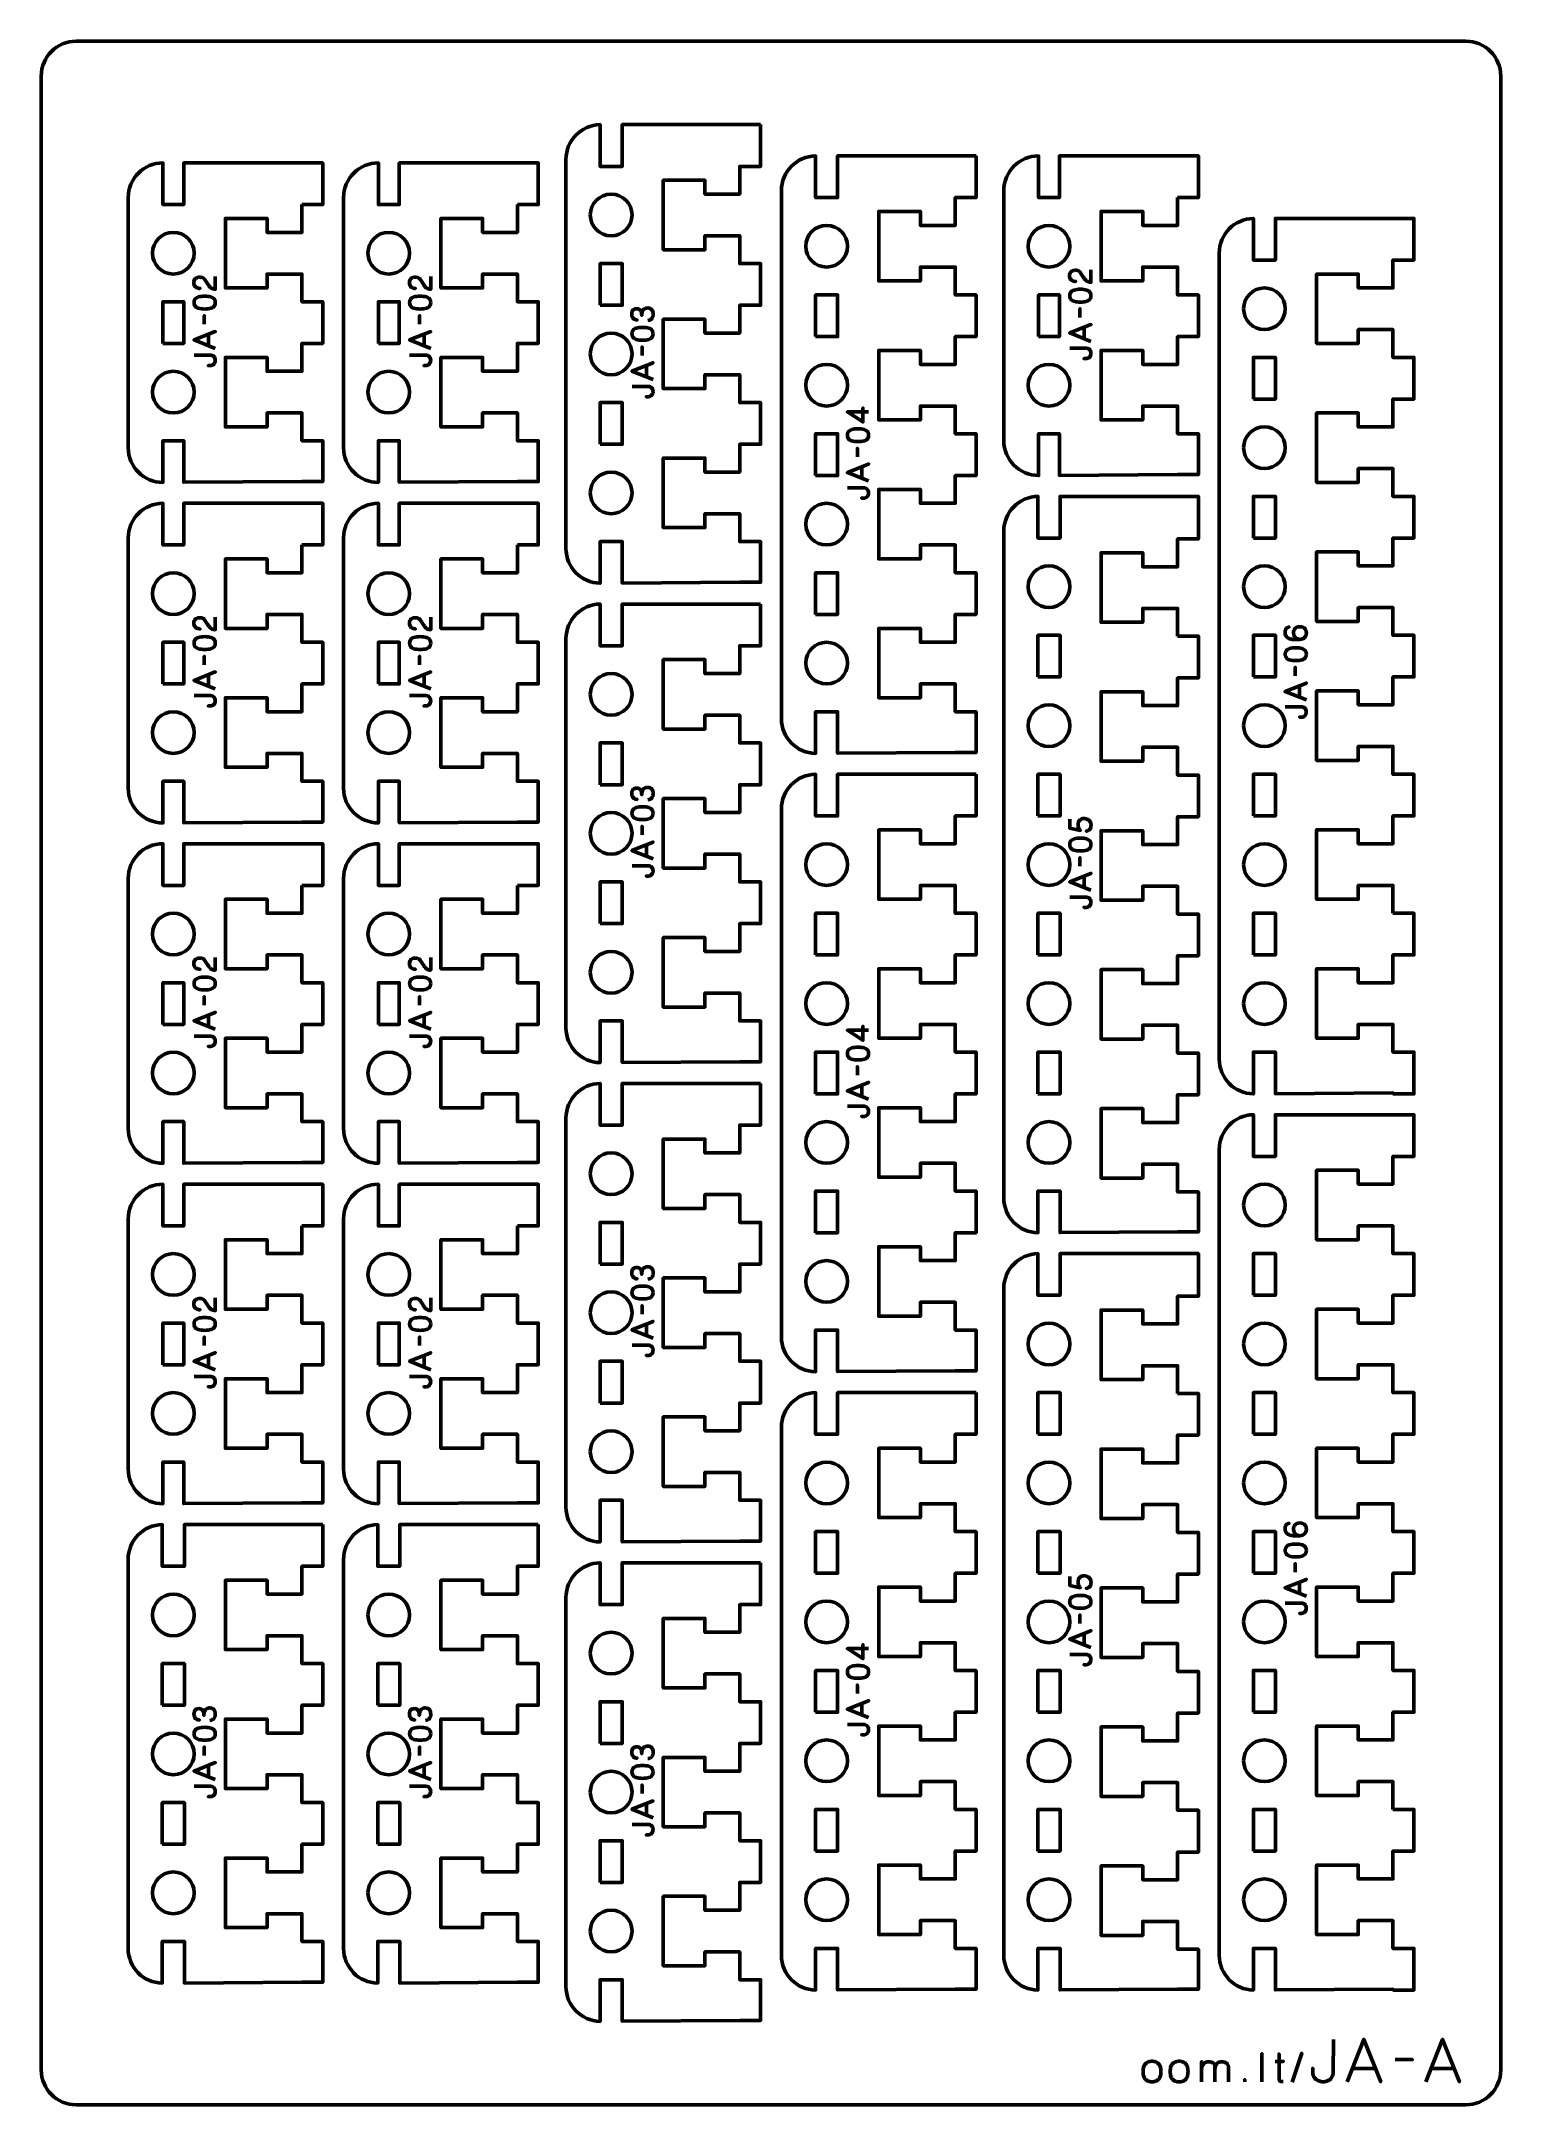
# Model space of a CAD drawing. Header units: centimetres. Extents: x -21 to 0, y -29.7 to 0.
import ezdxf

# ---------------------------------------------------------------- set-up
doc = ezdxf.new("R2010")
doc.units = ezdxf.units.CM
doc.header["$MEASUREMENT"] = 0
doc.layers.add('Layer 1', color=7, linetype='Continuous')

msp = doc.modelspace()

# ---------------------------------------------------------------- linework, layer by layer
at = {"layer": 'Layer 1', "color": 250, "lineweight": 53}
for centre in [(-6.5, -2.95), (-19.1, -3.05006), (-16, -3.05006), (-19.1, -5.05006), (-16, -5.05006), (-6.5, -4.95), (-19.1, -7.95006), (-16, -7.95006), (-19.1, -9.95006), (-16, -9.95006), (-19.1, -12.85006), (-16, -12.85006), (-19.1, -14.85006), (-16, -14.85006), (-19.1, -17.75006), (-16, -17.75006), (-19.1, -19.75006), (-16, -19.75006)]:
    msp.add_ellipse(centre, major_axis=(0, 0.3), ratio=1, dxfattribs=at)
at = {"layer": 'Layer 1', "color": 22, "lineweight": 53}
msp.add_open_spline([(-21.00003, -29.19995), (-21.00003, -29.19995), (-21.00003, -0.49992), (-21.00003, -0.49992), (-21.00003, -0.49992), (-21.00003, -0.22295), (-20.77694, 0.00004), (-20.49994, 0.00004), (-20.49994, 0.00004), (-20.49994, 0.00004), (-0.50008, 0.00004), (-0.50008, 0.00004), (-0.50008, 0.00004), (-0.22294, 0.00004), (0.00002, -0.22295), (0.00002, -0.49992), (0.00002, -0.49992), (0.00002, -0.49992), (0.00002, -29.19995), (0.00002, -29.19995), (0.00002, -29.19995), (0.00002, -29.47695), (-0.22294, -29.70004), (-0.50008, -29.70004), (-0.50008, -29.70004), (-0.50008, -29.70004), (-20.49994, -29.70004), (-20.49994, -29.70004), (-20.49994, -29.70004), (-20.77694, -29.70004), (-21.00003, -29.47695), (-21.00003, -29.19995)], degree=3, knots=[0, 0, 0, 0, 0.125, 0.125, 0.125, 0.125, 0.25, 0.25, 0.25, 0.25, 0.375, 0.375, 0.375, 0.375, 0.5, 0.5, 0.5, 0.5, 0.625, 0.625, 0.625, 0.625, 0.75, 0.75, 0.75, 0.75, 0.875, 0.875, 0.875, 0.875, 1, 1, 1, 1], dxfattribs=at)
at = {"layer": 'Layer 1', "color": 114, "lineweight": 53}
for points, knots in [([(-10.65, -1.20006), (-10.65, -1.20006), (-10.95, -1.20006), (-10.95, -1.20006), (-10.95, -1.20006), (-10.95, -1.20006), (-10.94999, -1.20006), (-10.94999, -1.20006), (-10.94999, -1.20006), (-10.94999, -1.20006), (-12.64125, -1.20006), (-12.64125, -1.20006), (-12.64125, -1.20006), (-12.64125, -1.20006), (-12.64125, -1.80006), (-12.64125, -1.80006), (-12.64125, -1.80006), (-12.64125, -1.80006), (-12.95875, -1.80006), (-12.95875, -1.80006), (-12.95875, -1.80006), (-12.95875, -1.80006), (-12.95875, -1.20017), (-12.95875, -1.20017), (-12.95875, -1.20017), (-13.2308, -1.20484), (-13.45, -1.4269), (-13.45, -1.70006), (-13.45, -1.70006), (-13.45, -1.70006), (-13.45, -7.30006), (-13.45, -7.30006), (-13.45, -7.30006), (-13.45, -7.57322), (-13.2308, -7.79528), (-12.95875, -7.79995), (-12.95875, -7.79995), (-12.95875, -7.79995), (-12.95875, -7.20006), (-12.95875, -7.20006), (-12.95875, -7.20006), (-12.95875, -7.20006), (-12.64125, -7.20006), (-12.64125, -7.20006), (-12.64125, -7.20006), (-12.64125, -7.20006), (-12.64125, -7.79813), (-12.64125, -7.79813), (-12.64125, -7.79813), (-12.64125, -7.79813), (-10.95, -7.78756), (-10.95, -7.78756), (-10.95, -7.78756), (-10.95, -7.78756), (-10.65, -7.78756), (-10.65, -7.78756), (-10.65, -7.78756), (-10.65, -7.78756), (-10.65, -7.20006), (-10.65, -7.20006), (-10.65, -7.20006), (-10.65, -7.20006), (-10.95, -7.20006), (-10.95, -7.20006), (-10.95, -7.20006), (-10.95, -7.20006), (-10.95, -6.80006), (-10.95, -6.80006), (-10.95, -6.80006), (-10.95, -6.80006), (-11.45, -6.80006), (-11.45, -6.80006), (-11.45, -6.80006), (-11.45, -6.80006), (-11.45001, -7.00006), (-11.45001, -7.00006), (-11.45001, -7.00006), (-11.45001, -7.00006), (-12.05, -7.00006), (-12.05, -7.00006), (-12.05, -7.00006), (-12.05, -6.61673), (-12.05, -6.38339), (-12.05, -6.00006), (-12.05, -6.00006), (-12.05, -6.00006), (-11.45001, -6.00006), (-11.45001, -6.00006), (-11.45001, -6.00006), (-11.45001, -6.00006), (-11.45, -6.20006), (-11.45, -6.20006), (-11.45, -6.20006), (-11.45, -6.20006), (-10.94999, -6.20006), (-10.94999, -6.20006), (-10.94999, -6.20006), (-10.94999, -6.20006), (-10.95, -5.80006), (-10.95, -5.80006), (-10.95, -5.80006), (-10.95, -5.80006), (-10.65, -5.80006), (-10.65, -5.80006), (-10.65, -5.80006), (-10.65, -5.80006), (-10.65, -5.20006), (-10.65, -5.20006), (-10.65, -5.20006), (-10.65, -5.20006), (-10.95, -5.20006), (-10.95, -5.20006), (-10.95, -5.20006), (-10.95, -5.20006), (-10.95, -4.80006), (-10.95, -4.80006), (-10.95, -4.80006), (-10.95, -4.80006), (-11.45, -4.80006), (-11.45, -4.80006), (-11.45, -4.80006), (-11.45, -4.80006), (-11.45001, -5.00006), (-11.45001, -5.00006), (-11.45001, -5.00006), (-11.45001, -5.00006), (-12.05, -5.00006), (-12.05, -5.00006), (-12.05, -5.00006), (-12.05, -4.61673), (-12.05, -4.38339), (-12.05, -4.00006), (-12.05, -4.00006), (-12.05, -4.00006), (-11.45001, -4.00006), (-11.45001, -4.00006), (-11.45001, -4.00006), (-11.45001, -4.00006), (-11.45, -4.20006), (-11.45, -4.20006), (-11.45, -4.20006), (-11.45, -4.20006), (-10.94999, -4.20006), (-10.94999, -4.20006), (-10.94999, -4.20006), (-10.94999, -4.20006), (-10.95, -3.80006), (-10.95, -3.80006), (-10.95, -3.80006), (-10.95, -3.80006), (-10.65, -3.80006), (-10.65, -3.80006), (-10.65, -3.80006), (-10.65, -3.80006), (-10.65, -3.20006), (-10.65, -3.20006), (-10.65, -3.20006), (-10.65, -3.20006), (-10.95, -3.20006), (-10.95, -3.20006), (-10.95, -3.20006), (-10.95, -3.20006), (-10.95, -2.80006), (-10.95, -2.80006), (-10.95, -2.80006), (-10.95, -2.80006), (-11.45, -2.80006), (-11.45, -2.80006), (-11.45, -2.80006), (-11.45, -2.80006), (-11.45001, -3.00006), (-11.45001, -3.00006), (-11.45001, -3.00006), (-11.45001, -3.00006), (-12.05, -3.00006), (-12.05, -3.00006), (-12.05, -3.00006), (-12.05, -2.61673), (-12.05, -2.38339), (-12.05, -2.00006), (-12.05, -2.00006), (-12.05, -2.00006), (-11.45001, -2.00006), (-11.45001, -2.00006), (-11.45001, -2.00006), (-11.45001, -2.00006), (-11.45, -2.20006), (-11.45, -2.20006), (-11.45, -2.20006), (-11.45, -2.20006), (-10.94999, -2.20006), (-10.94999, -2.20006), (-10.94999, -2.20006), (-10.94999, -2.20006), (-10.95, -1.80006), (-10.95, -1.80006), (-10.95, -1.80006), (-10.95, -1.80006), (-10.65, -1.80006), (-10.65, -1.80006), (-10.65, -1.80006), (-10.65, -1.80006), (-10.65, -1.20006), (-10.65, -1.20006)], [0, 0, 0, 0, 0.01960784, 0.01960784, 0.01960784, 0.01960784, 0.03921569, 0.03921569, 0.03921569, 0.03921569, 0.05882353, 0.05882353, 0.05882353, 0.05882353, 0.07843137, 0.07843137, 0.07843137, 0.07843137, 0.09803922, 0.09803922, 0.09803922, 0.09803922, 0.11764706, 0.11764706, 0.11764706, 0.11764706, 0.1372549, 0.1372549, 0.1372549, 0.1372549, 0.15686275, 0.15686275, 0.15686275, 0.15686275, 0.17647059, 0.17647059, 0.17647059, 0.17647059, 0.19607843, 0.19607843, 0.19607843, 0.19607843, 0.21568627, 0.21568627, 0.21568627, 0.21568627, 0.23529412, 0.23529412, 0.23529412, 0.23529412, 0.25490196, 0.25490196, 0.25490196, 0.25490196, 0.2745098, 0.2745098, 0.2745098, 0.2745098, 0.29411765, 0.29411765, 0.29411765, 0.29411765, 0.31372549, 0.31372549, 0.31372549, 0.31372549, 0.33333333, 0.33333333, 0.33333333, 0.33333333, 0.35294118, 0.35294118, 0.35294118, 0.35294118, 0.37254902, 0.37254902, 0.37254902, 0.37254902, 0.39215686, 0.39215686, 0.39215686, 0.39215686, 0.41176471, 0.41176471, 0.41176471, 0.41176471, 0.43137255, 0.43137255, 0.43137255, 0.43137255, 0.45098039, 0.45098039, 0.45098039, 0.45098039, 0.47058824, 0.47058824, 0.47058824, 0.47058824, 0.49019608, 0.49019608, 0.49019608, 0.49019608, 0.50980392, 0.50980392, 0.50980392, 0.50980392, 0.52941176, 0.52941176, 0.52941176, 0.52941176, 0.54901961, 0.54901961, 0.54901961, 0.54901961, 0.56862745, 0.56862745, 0.56862745, 0.56862745, 0.58823529, 0.58823529, 0.58823529, 0.58823529, 0.60784314, 0.60784314, 0.60784314, 0.60784314, 0.62745098, 0.62745098, 0.62745098, 0.62745098, 0.64705882, 0.64705882, 0.64705882, 0.64705882, 0.66666667, 0.66666667, 0.66666667, 0.66666667, 0.68627451, 0.68627451, 0.68627451, 0.68627451, 0.70588235, 0.70588235, 0.70588235, 0.70588235, 0.7254902, 0.7254902, 0.7254902, 0.7254902, 0.74509804, 0.74509804, 0.74509804, 0.74509804, 0.76470588, 0.76470588, 0.76470588, 0.76470588, 0.78431373, 0.78431373, 0.78431373, 0.78431373, 0.80392157, 0.80392157, 0.80392157, 0.80392157, 0.82352941, 0.82352941, 0.82352941, 0.82352941, 0.84313725, 0.84313725, 0.84313725, 0.84313725, 0.8627451, 0.8627451, 0.8627451, 0.8627451, 0.88235294, 0.88235294, 0.88235294, 0.88235294, 0.90196078, 0.90196078, 0.90196078, 0.90196078, 0.92156863, 0.92156863, 0.92156863, 0.92156863, 0.94117647, 0.94117647, 0.94117647, 0.94117647, 0.96078431, 0.96078431, 0.96078431, 0.96078431, 0.98039216, 0.98039216, 0.98039216, 0.98039216, 1, 1, 1, 1]), ([(-17.25, -2.35006), (-17.25, -2.35006), (-17.24999, -2.75006), (-17.24999, -2.75006), (-17.24999, -2.75006), (-17.24999, -2.75006), (-17.75, -2.75006), (-17.75, -2.75006), (-17.75, -2.75006), (-17.75, -2.75006), (-17.75001, -2.55006), (-17.75001, -2.55006), (-17.75001, -2.55006), (-17.75001, -2.55006), (-18.35, -2.55006), (-18.35, -2.55006), (-18.35, -2.55006), (-18.35, -2.93339), (-18.35, -3.16673), (-18.35, -3.55006), (-18.35, -3.55006), (-18.35, -3.55006), (-17.75001, -3.55006), (-17.75001, -3.55006), (-17.75001, -3.55006), (-17.75001, -3.55006), (-17.75, -3.35006), (-17.75, -3.35006), (-17.75, -3.35006), (-17.75, -3.35006), (-17.25, -3.35006), (-17.25, -3.35006), (-17.25, -3.35006), (-17.25, -3.35006), (-17.25, -3.75006), (-17.25, -3.75006), (-17.25, -3.75006), (-17.25, -3.75006), (-16.95, -3.75006), (-16.95, -3.75006), (-16.95, -3.75006), (-16.95, -3.75006), (-16.95, -4.35006), (-16.95, -4.35006), (-16.95, -4.35006), (-16.95, -4.35006), (-17.25, -4.35006), (-17.25, -4.35006), (-17.25, -4.35006), (-17.25, -4.35006), (-17.24999, -4.75006), (-17.24999, -4.75006), (-17.24999, -4.75006), (-17.24999, -4.75006), (-17.75, -4.75006), (-17.75, -4.75006), (-17.75, -4.75006), (-17.75, -4.75006), (-17.75001, -4.55006), (-17.75001, -4.55006), (-17.75001, -4.55006), (-17.75001, -4.55006), (-18.35, -4.55006), (-18.35, -4.55006), (-18.35, -4.55006), (-18.35, -4.93339), (-18.35, -5.16673), (-18.35, -5.55006), (-18.35, -5.55006), (-18.35, -5.55006), (-17.75001, -5.55006), (-17.75001, -5.55006), (-17.75001, -5.55006), (-17.75001, -5.55006), (-17.75, -5.35006), (-17.75, -5.35006), (-17.75, -5.35006), (-17.75, -5.35006), (-17.25, -5.35006), (-17.25, -5.35006), (-17.25, -5.35006), (-17.25, -5.35006), (-17.25, -5.75006), (-17.25, -5.75006), (-17.25, -5.75006), (-17.25, -5.75006), (-16.95, -5.75006), (-16.95, -5.75006), (-16.95, -5.75006), (-16.95, -5.75006), (-16.95, -6.33756), (-16.95, -6.33756), (-16.95, -6.33756), (-16.95, -6.33756), (-17.25, -6.33756), (-17.25, -6.33756), (-17.25, -6.33756), (-17.25, -6.33756), (-18.95, -6.34818), (-18.95, -6.34818), (-18.95, -6.34818), (-18.95, -6.34818), (-18.95, -5.75006), (-18.95, -5.75006), (-18.95, -5.75006), (-18.95, -5.75006), (-19.25, -5.75006), (-19.25, -5.75006), (-19.25, -5.75006), (-19.25, -5.75006), (-19.25, -6.35006), (-19.25, -6.35006), (-19.25, -6.35006), (-19.52609, -6.35006), (-19.75, -6.12615), (-19.75, -5.85006), (-19.75, -5.85006), (-19.75, -5.85006), (-19.75, -2.25006), (-19.75, -2.25006), (-19.75, -2.25006), (-19.75, -1.97397), (-19.52609, -1.75006), (-19.25, -1.75006), (-19.25, -1.75006), (-19.25, -1.75006), (-19.25, -2.35006), (-19.25, -2.35006), (-19.25, -2.35006), (-19.25, -2.35006), (-18.95, -2.35006), (-18.95, -2.35006), (-18.95, -2.35006), (-18.95, -2.35006), (-18.95, -1.75006), (-18.95, -1.75006), (-18.95, -1.75006), (-18.95, -1.75006), (-17.24999, -1.75006), (-17.24999, -1.75006), (-17.24999, -1.75006), (-17.24999, -1.75006), (-17.25, -1.75006), (-17.25, -1.75006), (-17.25, -1.75006), (-17.25, -1.75006), (-16.95, -1.75006), (-16.95, -1.75006), (-16.95, -1.75006), (-16.95, -1.75006), (-16.95, -2.35006), (-16.95, -2.35006), (-16.95, -2.35006), (-16.95, -2.35006), (-17.25, -2.35006), (-17.25, -2.35006)], [0, 0, 0, 0, 0.02564103, 0.02564103, 0.02564103, 0.02564103, 0.05128205, 0.05128205, 0.05128205, 0.05128205, 0.07692308, 0.07692308, 0.07692308, 0.07692308, 0.1025641, 0.1025641, 0.1025641, 0.1025641, 0.12820513, 0.12820513, 0.12820513, 0.12820513, 0.15384615, 0.15384615, 0.15384615, 0.15384615, 0.17948718, 0.17948718, 0.17948718, 0.17948718, 0.20512821, 0.20512821, 0.20512821, 0.20512821, 0.23076923, 0.23076923, 0.23076923, 0.23076923, 0.25641026, 0.25641026, 0.25641026, 0.25641026, 0.28205128, 0.28205128, 0.28205128, 0.28205128, 0.30769231, 0.30769231, 0.30769231, 0.30769231, 0.33333333, 0.33333333, 0.33333333, 0.33333333, 0.35897436, 0.35897436, 0.35897436, 0.35897436, 0.38461538, 0.38461538, 0.38461538, 0.38461538, 0.41025641, 0.41025641, 0.41025641, 0.41025641, 0.43589744, 0.43589744, 0.43589744, 0.43589744, 0.46153846, 0.46153846, 0.46153846, 0.46153846, 0.48717949, 0.48717949, 0.48717949, 0.48717949, 0.51282051, 0.51282051, 0.51282051, 0.51282051, 0.53846154, 0.53846154, 0.53846154, 0.53846154, 0.56410256, 0.56410256, 0.56410256, 0.56410256, 0.58974359, 0.58974359, 0.58974359, 0.58974359, 0.61538462, 0.61538462, 0.61538462, 0.61538462, 0.64102564, 0.64102564, 0.64102564, 0.64102564, 0.66666667, 0.66666667, 0.66666667, 0.66666667, 0.69230769, 0.69230769, 0.69230769, 0.69230769, 0.71794872, 0.71794872, 0.71794872, 0.71794872, 0.74358974, 0.74358974, 0.74358974, 0.74358974, 0.76923077, 0.76923077, 0.76923077, 0.76923077, 0.79487179, 0.79487179, 0.79487179, 0.79487179, 0.82051282, 0.82051282, 0.82051282, 0.82051282, 0.84615385, 0.84615385, 0.84615385, 0.84615385, 0.87179487, 0.87179487, 0.87179487, 0.87179487, 0.8974359, 0.8974359, 0.8974359, 0.8974359, 0.92307692, 0.92307692, 0.92307692, 0.92307692, 0.94871795, 0.94871795, 0.94871795, 0.94871795, 0.97435897, 0.97435897, 0.97435897, 0.97435897, 1, 1, 1, 1]), ([(-14.15, -2.35006), (-14.15, -2.35006), (-14.14999, -2.75006), (-14.14999, -2.75006), (-14.14999, -2.75006), (-14.14999, -2.75006), (-14.65, -2.75006), (-14.65, -2.75006), (-14.65, -2.75006), (-14.65, -2.75006), (-14.65001, -2.55006), (-14.65001, -2.55006), (-14.65001, -2.55006), (-14.65001, -2.55006), (-15.25, -2.55006), (-15.25, -2.55006), (-15.25, -2.55006), (-15.25, -2.93339), (-15.25, -3.16673), (-15.25, -3.55006), (-15.25, -3.55006), (-15.25, -3.55006), (-14.65001, -3.55006), (-14.65001, -3.55006), (-14.65001, -3.55006), (-14.65001, -3.55006), (-14.65, -3.35006), (-14.65, -3.35006), (-14.65, -3.35006), (-14.65, -3.35006), (-14.15, -3.35006), (-14.15, -3.35006), (-14.15, -3.35006), (-14.15, -3.35006), (-14.15, -3.75006), (-14.15, -3.75006), (-14.15, -3.75006), (-14.15, -3.75006), (-13.85, -3.75006), (-13.85, -3.75006), (-13.85, -3.75006), (-13.85, -3.75006), (-13.85, -4.35006), (-13.85, -4.35006), (-13.85, -4.35006), (-13.85, -4.35006), (-14.15, -4.35006), (-14.15, -4.35006), (-14.15, -4.35006), (-14.15, -4.35006), (-14.14999, -4.75006), (-14.14999, -4.75006), (-14.14999, -4.75006), (-14.14999, -4.75006), (-14.65, -4.75006), (-14.65, -4.75006), (-14.65, -4.75006), (-14.65, -4.75006), (-14.65001, -4.55006), (-14.65001, -4.55006), (-14.65001, -4.55006), (-14.65001, -4.55006), (-15.25, -4.55006), (-15.25, -4.55006), (-15.25, -4.55006), (-15.25, -4.93339), (-15.25, -5.16673), (-15.25, -5.55006), (-15.25, -5.55006), (-15.25, -5.55006), (-14.65001, -5.55006), (-14.65001, -5.55006), (-14.65001, -5.55006), (-14.65001, -5.55006), (-14.65, -5.35006), (-14.65, -5.35006), (-14.65, -5.35006), (-14.65, -5.35006), (-14.15, -5.35006), (-14.15, -5.35006), (-14.15, -5.35006), (-14.15, -5.35006), (-14.15, -5.75006), (-14.15, -5.75006), (-14.15, -5.75006), (-14.15, -5.75006), (-13.85, -5.75006), (-13.85, -5.75006), (-13.85, -5.75006), (-13.85, -5.75006), (-13.85, -6.33756), (-13.85, -6.33756), (-13.85, -6.33756), (-13.85, -6.33756), (-14.15, -6.33756), (-14.15, -6.33756), (-14.15, -6.33756), (-14.15, -6.33756), (-15.85, -6.34818), (-15.85, -6.34818), (-15.85, -6.34818), (-15.85, -6.34818), (-15.85, -5.75006), (-15.85, -5.75006), (-15.85, -5.75006), (-15.85, -5.75006), (-16.15, -5.75006), (-16.15, -5.75006), (-16.15, -5.75006), (-16.15, -5.75006), (-16.15, -6.35006), (-16.15, -6.35006), (-16.15, -6.35006), (-16.42609, -6.35006), (-16.65, -6.12615), (-16.65, -5.85006), (-16.65, -5.85006), (-16.65, -5.85006), (-16.65, -2.25006), (-16.65, -2.25006), (-16.65, -2.25006), (-16.65, -1.97397), (-16.42609, -1.75006), (-16.15, -1.75006), (-16.15, -1.75006), (-16.15, -1.75006), (-16.15, -2.35006), (-16.15, -2.35006), (-16.15, -2.35006), (-16.15, -2.35006), (-15.85, -2.35006), (-15.85, -2.35006), (-15.85, -2.35006), (-15.85, -2.35006), (-15.85, -1.75006), (-15.85, -1.75006), (-15.85, -1.75006), (-15.85, -1.75006), (-14.14999, -1.75006), (-14.14999, -1.75006), (-14.14999, -1.75006), (-14.14999, -1.75006), (-14.15, -1.75006), (-14.15, -1.75006), (-14.15, -1.75006), (-14.15, -1.75006), (-13.85, -1.75006), (-13.85, -1.75006), (-13.85, -1.75006), (-13.85, -1.75006), (-13.85, -2.35006), (-13.85, -2.35006), (-13.85, -2.35006), (-13.85, -2.35006), (-14.15, -2.35006), (-14.15, -2.35006)], [0, 0, 0, 0, 0.02564103, 0.02564103, 0.02564103, 0.02564103, 0.05128205, 0.05128205, 0.05128205, 0.05128205, 0.07692308, 0.07692308, 0.07692308, 0.07692308, 0.1025641, 0.1025641, 0.1025641, 0.1025641, 0.12820513, 0.12820513, 0.12820513, 0.12820513, 0.15384615, 0.15384615, 0.15384615, 0.15384615, 0.17948718, 0.17948718, 0.17948718, 0.17948718, 0.20512821, 0.20512821, 0.20512821, 0.20512821, 0.23076923, 0.23076923, 0.23076923, 0.23076923, 0.25641026, 0.25641026, 0.25641026, 0.25641026, 0.28205128, 0.28205128, 0.28205128, 0.28205128, 0.30769231, 0.30769231, 0.30769231, 0.30769231, 0.33333333, 0.33333333, 0.33333333, 0.33333333, 0.35897436, 0.35897436, 0.35897436, 0.35897436, 0.38461538, 0.38461538, 0.38461538, 0.38461538, 0.41025641, 0.41025641, 0.41025641, 0.41025641, 0.43589744, 0.43589744, 0.43589744, 0.43589744, 0.46153846, 0.46153846, 0.46153846, 0.46153846, 0.48717949, 0.48717949, 0.48717949, 0.48717949, 0.51282051, 0.51282051, 0.51282051, 0.51282051, 0.53846154, 0.53846154, 0.53846154, 0.53846154, 0.56410256, 0.56410256, 0.56410256, 0.56410256, 0.58974359, 0.58974359, 0.58974359, 0.58974359, 0.61538462, 0.61538462, 0.61538462, 0.61538462, 0.64102564, 0.64102564, 0.64102564, 0.64102564, 0.66666667, 0.66666667, 0.66666667, 0.66666667, 0.69230769, 0.69230769, 0.69230769, 0.69230769, 0.71794872, 0.71794872, 0.71794872, 0.71794872, 0.74358974, 0.74358974, 0.74358974, 0.74358974, 0.76923077, 0.76923077, 0.76923077, 0.76923077, 0.79487179, 0.79487179, 0.79487179, 0.79487179, 0.82051282, 0.82051282, 0.82051282, 0.82051282, 0.84615385, 0.84615385, 0.84615385, 0.84615385, 0.87179487, 0.87179487, 0.87179487, 0.87179487, 0.8974359, 0.8974359, 0.8974359, 0.8974359, 0.92307692, 0.92307692, 0.92307692, 0.92307692, 0.94871795, 0.94871795, 0.94871795, 0.94871795, 0.97435897, 0.97435897, 0.97435897, 0.97435897, 1, 1, 1, 1]), ([(-7.55, -1.65006), (-7.55, -1.65006), (-7.85, -1.65006), (-7.85, -1.65006), (-7.85, -1.65006), (-7.85, -1.65006), (-7.84999, -1.65006), (-7.84999, -1.65006), (-7.84999, -1.65006), (-7.84999, -1.65006), (-9.54125, -1.65006), (-9.54125, -1.65006), (-9.54125, -1.65006), (-9.54125, -1.65006), (-9.54125, -2.25006), (-9.54125, -2.25006), (-9.54125, -2.25006), (-9.54125, -2.25006), (-9.85875, -2.25006), (-9.85875, -2.25006), (-9.85875, -2.25006), (-9.85875, -2.25006), (-9.85875, -1.65017), (-9.85875, -1.65017), (-9.85875, -1.65017), (-10.1308, -1.65484), (-10.35, -1.8769), (-10.35, -2.15006), (-10.35, -2.15006), (-10.35, -2.15006), (-10.35, -9.75006), (-10.35, -9.75006), (-10.35, -9.75006), (-10.35, -10.02322), (-10.1308, -10.24528), (-9.85875, -10.24995), (-9.85875, -10.24995), (-9.85875, -10.24995), (-9.85875, -9.65006), (-9.85875, -9.65006), (-9.85875, -9.65006), (-9.85875, -9.65006), (-9.54125, -9.65006), (-9.54125, -9.65006), (-9.54125, -9.65006), (-9.54125, -9.65006), (-9.54125, -10.24813), (-9.54125, -10.24813), (-9.54125, -10.24813), (-9.54125, -10.24813), (-7.85, -10.23756), (-7.85, -10.23756), (-7.85, -10.23756), (-7.85, -10.23756), (-7.55, -10.23756), (-7.55, -10.23756), (-7.55, -10.23756), (-7.55, -10.23756), (-7.55, -9.65006), (-7.55, -9.65006), (-7.55, -9.65006), (-7.55, -9.65006), (-7.85, -9.65006), (-7.85, -9.65006), (-7.85, -9.65006), (-7.85, -9.65006), (-7.84999, -9.25006), (-7.84999, -9.25006), (-7.84999, -9.25006), (-7.84999, -9.25006), (-8.35, -9.25006), (-8.35, -9.25006), (-8.35, -9.25006), (-8.35, -9.25006), (-8.35001, -9.45006), (-8.35001, -9.45006), (-8.35001, -9.45006), (-8.35001, -9.45006), (-8.95, -9.45006), (-8.95, -9.45006), (-8.95, -9.45006), (-8.95, -9.06673), (-8.95, -8.83339), (-8.95, -8.45006), (-8.95, -8.45006), (-8.95, -8.45006), (-8.35001, -8.45006), (-8.35001, -8.45006), (-8.35001, -8.45006), (-8.35001, -8.45006), (-8.35, -8.65006), (-8.35, -8.65006), (-8.35, -8.65006), (-8.35, -8.65006), (-7.85, -8.65006), (-7.85, -8.65006), (-7.85, -8.65006), (-7.85, -8.65006), (-7.85, -8.25006), (-7.85, -8.25006), (-7.85, -8.25006), (-7.85, -8.25006), (-7.55, -8.25006), (-7.55, -8.25006), (-7.55, -8.25006), (-7.55, -8.25006), (-7.55, -7.65006), (-7.55, -7.65006), (-7.55, -7.65006), (-7.55, -7.65006), (-7.85, -7.65006), (-7.85, -7.65006), (-7.85, -7.65006), (-7.85, -7.65006), (-7.84999, -7.25006), (-7.84999, -7.25006), (-7.84999, -7.25006), (-7.84999, -7.25006), (-8.35, -7.25006), (-8.35, -7.25006), (-8.35, -7.25006), (-8.35, -7.25006), (-8.35001, -7.45006), (-8.35001, -7.45006), (-8.35001, -7.45006), (-8.35001, -7.45006), (-8.95, -7.45006), (-8.95, -7.45006), (-8.95, -7.45006), (-8.95, -7.06673), (-8.95, -6.83339), (-8.95, -6.45006), (-8.95, -6.45006), (-8.95, -6.45006), (-8.35001, -6.45006), (-8.35001, -6.45006), (-8.35001, -6.45006), (-8.35001, -6.45006), (-8.35, -6.65006), (-8.35, -6.65006), (-8.35, -6.65006), (-8.35, -6.65006), (-7.85, -6.65006), (-7.85, -6.65006), (-7.85, -6.65006), (-7.85, -6.65006), (-7.85, -6.25006), (-7.85, -6.25006), (-7.85, -6.25006), (-7.85, -6.25006), (-7.55, -6.25006), (-7.55, -6.25006), (-7.55, -6.25006), (-7.55, -6.25006), (-7.55, -5.65006), (-7.55, -5.65006), (-7.55, -5.65006), (-7.55, -5.65006), (-7.85, -5.65006), (-7.85, -5.65006), (-7.85, -5.65006), (-7.85, -5.65006), (-7.84999, -5.25006), (-7.84999, -5.25006), (-7.84999, -5.25006), (-7.84999, -5.25006), (-8.35, -5.25006), (-8.35, -5.25006), (-8.35, -5.25006), (-8.35, -5.25006), (-8.35001, -5.45006), (-8.35001, -5.45006), (-8.35001, -5.45006), (-8.35001, -5.45006), (-8.95, -5.45006), (-8.95, -5.45006), (-8.95, -5.45006), (-8.95, -5.06673), (-8.95, -4.83339), (-8.95, -4.45006), (-8.95, -4.45006), (-8.95, -4.45006), (-8.35001, -4.45006), (-8.35001, -4.45006), (-8.35001, -4.45006), (-8.35001, -4.45006), (-8.35, -4.65006), (-8.35, -4.65006), (-8.35, -4.65006), (-8.35, -4.65006), (-7.85, -4.65006), (-7.85, -4.65006), (-7.85, -4.65006), (-7.85, -4.65006), (-7.85, -4.25006), (-7.85, -4.25006), (-7.85, -4.25006), (-7.85, -4.25006), (-7.55, -4.25006), (-7.55, -4.25006), (-7.55, -4.25006), (-7.55, -4.25006), (-7.55, -3.65006), (-7.55, -3.65006), (-7.55, -3.65006), (-7.55, -3.65006), (-7.85, -3.65006), (-7.85, -3.65006), (-7.85, -3.65006), (-7.85, -3.65006), (-7.84999, -3.25006), (-7.84999, -3.25006), (-7.84999, -3.25006), (-7.84999, -3.25006), (-8.35, -3.25006), (-8.35, -3.25006), (-8.35, -3.25006), (-8.35, -3.25006), (-8.35001, -3.45006), (-8.35001, -3.45006), (-8.35001, -3.45006), (-8.35001, -3.45006), (-8.95, -3.45006), (-8.95, -3.45006), (-8.95, -3.45006), (-8.95, -3.06673), (-8.95, -2.83339), (-8.95, -2.45006), (-8.95, -2.45006), (-8.95, -2.45006), (-8.35001, -2.45006), (-8.35001, -2.45006), (-8.35001, -2.45006), (-8.35001, -2.45006), (-8.35, -2.65006), (-8.35, -2.65006), (-8.35, -2.65006), (-8.35, -2.65006), (-7.85, -2.65006), (-7.85, -2.65006), (-7.85, -2.65006), (-7.85, -2.65006), (-7.85, -2.25006), (-7.85, -2.25006), (-7.85, -2.25006), (-7.85, -2.25006), (-7.55, -2.25006), (-7.55, -2.25006), (-7.55, -2.25006), (-7.55, -2.25006), (-7.55, -1.65006), (-7.55, -1.65006)], [0, 0, 0, 0, 0.01587302, 0.01587302, 0.01587302, 0.01587302, 0.03174603, 0.03174603, 0.03174603, 0.03174603, 0.04761905, 0.04761905, 0.04761905, 0.04761905, 0.06349206, 0.06349206, 0.06349206, 0.06349206, 0.07936508, 0.07936508, 0.07936508, 0.07936508, 0.0952381, 0.0952381, 0.0952381, 0.0952381, 0.11111111, 0.11111111, 0.11111111, 0.11111111, 0.12698413, 0.12698413, 0.12698413, 0.12698413, 0.14285714, 0.14285714, 0.14285714, 0.14285714, 0.15873016, 0.15873016, 0.15873016, 0.15873016, 0.17460317, 0.17460317, 0.17460317, 0.17460317, 0.19047619, 0.19047619, 0.19047619, 0.19047619, 0.20634921, 0.20634921, 0.20634921, 0.20634921, 0.22222222, 0.22222222, 0.22222222, 0.22222222, 0.23809524, 0.23809524, 0.23809524, 0.23809524, 0.25396825, 0.25396825, 0.25396825, 0.25396825, 0.26984127, 0.26984127, 0.26984127, 0.26984127, 0.28571429, 0.28571429, 0.28571429, 0.28571429, 0.3015873, 0.3015873, 0.3015873, 0.3015873, 0.31746032, 0.31746032, 0.31746032, 0.31746032, 0.33333333, 0.33333333, 0.33333333, 0.33333333, 0.34920635, 0.34920635, 0.34920635, 0.34920635, 0.36507937, 0.36507937, 0.36507937, 0.36507937, 0.38095238, 0.38095238, 0.38095238, 0.38095238, 0.3968254, 0.3968254, 0.3968254, 0.3968254, 0.41269841, 0.41269841, 0.41269841, 0.41269841, 0.42857143, 0.42857143, 0.42857143, 0.42857143, 0.44444444, 0.44444444, 0.44444444, 0.44444444, 0.46031746, 0.46031746, 0.46031746, 0.46031746, 0.47619048, 0.47619048, 0.47619048, 0.47619048, 0.49206349, 0.49206349, 0.49206349, 0.49206349, 0.50793651, 0.50793651, 0.50793651, 0.50793651, 0.52380952, 0.52380952, 0.52380952, 0.52380952, 0.53968254, 0.53968254, 0.53968254, 0.53968254, 0.55555556, 0.55555556, 0.55555556, 0.55555556, 0.57142857, 0.57142857, 0.57142857, 0.57142857, 0.58730159, 0.58730159, 0.58730159, 0.58730159, 0.6031746, 0.6031746, 0.6031746, 0.6031746, 0.61904762, 0.61904762, 0.61904762, 0.61904762, 0.63492063, 0.63492063, 0.63492063, 0.63492063, 0.65079365, 0.65079365, 0.65079365, 0.65079365, 0.66666667, 0.66666667, 0.66666667, 0.66666667, 0.68253968, 0.68253968, 0.68253968, 0.68253968, 0.6984127, 0.6984127, 0.6984127, 0.6984127, 0.71428571, 0.71428571, 0.71428571, 0.71428571, 0.73015873, 0.73015873, 0.73015873, 0.73015873, 0.74603175, 0.74603175, 0.74603175, 0.74603175, 0.76190476, 0.76190476, 0.76190476, 0.76190476, 0.77777778, 0.77777778, 0.77777778, 0.77777778, 0.79365079, 0.79365079, 0.79365079, 0.79365079, 0.80952381, 0.80952381, 0.80952381, 0.80952381, 0.82539683, 0.82539683, 0.82539683, 0.82539683, 0.84126984, 0.84126984, 0.84126984, 0.84126984, 0.85714286, 0.85714286, 0.85714286, 0.85714286, 0.87301587, 0.87301587, 0.87301587, 0.87301587, 0.88888889, 0.88888889, 0.88888889, 0.88888889, 0.9047619, 0.9047619, 0.9047619, 0.9047619, 0.92063492, 0.92063492, 0.92063492, 0.92063492, 0.93650794, 0.93650794, 0.93650794, 0.93650794, 0.95238095, 0.95238095, 0.95238095, 0.95238095, 0.96825397, 0.96825397, 0.96825397, 0.96825397, 0.98412698, 0.98412698, 0.98412698, 0.98412698, 1, 1, 1, 1]), ([(-4.65, -2.25), (-4.65, -2.25), (-4.64999, -2.65), (-4.64999, -2.65), (-4.64999, -2.65), (-4.64999, -2.65), (-5.15, -2.65), (-5.15, -2.65), (-5.15, -2.65), (-5.15, -2.65), (-5.15001, -2.45), (-5.15001, -2.45), (-5.15001, -2.45), (-5.15001, -2.45), (-5.75, -2.45), (-5.75, -2.45), (-5.75, -2.45), (-5.75, -2.83333), (-5.75, -3.06667), (-5.75, -3.45), (-5.75, -3.45), (-5.75, -3.45), (-5.15001, -3.45), (-5.15001, -3.45), (-5.15001, -3.45), (-5.15001, -3.45), (-5.15, -3.25), (-5.15, -3.25), (-5.15, -3.25), (-5.15, -3.25), (-4.65, -3.25), (-4.65, -3.25), (-4.65, -3.25), (-4.65, -3.25), (-4.65, -3.65), (-4.65, -3.65), (-4.65, -3.65), (-4.65, -3.65), (-4.35, -3.65), (-4.35, -3.65), (-4.35, -3.65), (-4.35, -3.65), (-4.35, -4.25), (-4.35, -4.25), (-4.35, -4.25), (-4.35, -4.25), (-4.65, -4.25), (-4.65, -4.25), (-4.65, -4.25), (-4.65, -4.25), (-4.64999, -4.65), (-4.64999, -4.65), (-4.64999, -4.65), (-4.64999, -4.65), (-5.15, -4.65), (-5.15, -4.65), (-5.15, -4.65), (-5.15, -4.65), (-5.15001, -4.45), (-5.15001, -4.45), (-5.15001, -4.45), (-5.15001, -4.45), (-5.75, -4.45), (-5.75, -4.45), (-5.75, -4.45), (-5.75, -4.83333), (-5.75, -5.06667), (-5.75, -5.45), (-5.75, -5.45), (-5.75, -5.45), (-5.15001, -5.45), (-5.15001, -5.45), (-5.15001, -5.45), (-5.15001, -5.45), (-5.15, -5.25), (-5.15, -5.25), (-5.15, -5.25), (-5.15, -5.25), (-4.65, -5.25), (-4.65, -5.25), (-4.65, -5.25), (-4.65, -5.25), (-4.65, -5.65), (-4.65, -5.65), (-4.65, -5.65), (-4.65, -5.65), (-4.35, -5.65), (-4.35, -5.65), (-4.35, -5.65), (-4.35, -5.65), (-4.35, -6.2375), (-4.35, -6.2375), (-4.35, -6.2375), (-4.35, -6.2375), (-4.65, -6.2375), (-4.65, -6.2375), (-4.65, -6.2375), (-4.65, -6.2375), (-6.35, -6.24812), (-6.35, -6.24812), (-6.35, -6.24812), (-6.35, -6.24812), (-6.35, -5.65), (-6.35, -5.65), (-6.35, -5.65), (-6.35, -5.65), (-6.65, -5.65), (-6.65, -5.65), (-6.65, -5.65), (-6.65, -5.65), (-6.65, -6.25), (-6.65, -6.25), (-6.65, -6.25), (-6.92609, -6.25), (-7.15, -6.02609), (-7.15, -5.75), (-7.15, -5.75), (-7.15, -5.75), (-7.15, -2.15), (-7.15, -2.15), (-7.15, -2.15), (-7.15, -1.87391), (-6.92609, -1.65), (-6.65, -1.65), (-6.65, -1.65), (-6.65, -1.65), (-6.65, -2.25), (-6.65, -2.25), (-6.65, -2.25), (-6.65, -2.25), (-6.35, -2.25), (-6.35, -2.25), (-6.35, -2.25), (-6.35, -2.25), (-6.35, -1.65), (-6.35, -1.65), (-6.35, -1.65), (-6.35, -1.65), (-4.64999, -1.65), (-4.64999, -1.65), (-4.64999, -1.65), (-4.64999, -1.65), (-4.65, -1.65), (-4.65, -1.65), (-4.65, -1.65), (-4.65, -1.65), (-4.35, -1.65), (-4.35, -1.65), (-4.35, -1.65), (-4.35, -1.65), (-4.35, -2.25), (-4.35, -2.25), (-4.35, -2.25), (-4.35, -2.25), (-4.65, -2.25), (-4.65, -2.25)], [0, 0, 0, 0, 0.02564103, 0.02564103, 0.02564103, 0.02564103, 0.05128205, 0.05128205, 0.05128205, 0.05128205, 0.07692308, 0.07692308, 0.07692308, 0.07692308, 0.1025641, 0.1025641, 0.1025641, 0.1025641, 0.12820513, 0.12820513, 0.12820513, 0.12820513, 0.15384615, 0.15384615, 0.15384615, 0.15384615, 0.17948718, 0.17948718, 0.17948718, 0.17948718, 0.20512821, 0.20512821, 0.20512821, 0.20512821, 0.23076923, 0.23076923, 0.23076923, 0.23076923, 0.25641026, 0.25641026, 0.25641026, 0.25641026, 0.28205128, 0.28205128, 0.28205128, 0.28205128, 0.30769231, 0.30769231, 0.30769231, 0.30769231, 0.33333333, 0.33333333, 0.33333333, 0.33333333, 0.35897436, 0.35897436, 0.35897436, 0.35897436, 0.38461538, 0.38461538, 0.38461538, 0.38461538, 0.41025641, 0.41025641, 0.41025641, 0.41025641, 0.43589744, 0.43589744, 0.43589744, 0.43589744, 0.46153846, 0.46153846, 0.46153846, 0.46153846, 0.48717949, 0.48717949, 0.48717949, 0.48717949, 0.51282051, 0.51282051, 0.51282051, 0.51282051, 0.53846154, 0.53846154, 0.53846154, 0.53846154, 0.56410256, 0.56410256, 0.56410256, 0.56410256, 0.58974359, 0.58974359, 0.58974359, 0.58974359, 0.61538462, 0.61538462, 0.61538462, 0.61538462, 0.64102564, 0.64102564, 0.64102564, 0.64102564, 0.66666667, 0.66666667, 0.66666667, 0.66666667, 0.69230769, 0.69230769, 0.69230769, 0.69230769, 0.71794872, 0.71794872, 0.71794872, 0.71794872, 0.74358974, 0.74358974, 0.74358974, 0.74358974, 0.76923077, 0.76923077, 0.76923077, 0.76923077, 0.79487179, 0.79487179, 0.79487179, 0.79487179, 0.82051282, 0.82051282, 0.82051282, 0.82051282, 0.84615385, 0.84615385, 0.84615385, 0.84615385, 0.87179487, 0.87179487, 0.87179487, 0.87179487, 0.8974359, 0.8974359, 0.8974359, 0.8974359, 0.92307692, 0.92307692, 0.92307692, 0.92307692, 0.94871795, 0.94871795, 0.94871795, 0.94871795, 0.97435897, 0.97435897, 0.97435897, 0.97435897, 1, 1, 1, 1]), ([(-1.55, -15.15), (-1.55, -15.15), (-1.55, -15.1375), (-1.55, -15.1375), (-1.55, -15.1375), (-1.55, -15.1375), (-3.24125, -15.14807), (-3.24125, -15.14807), (-3.24125, -15.14807), (-3.24125, -15.14807), (-3.24125, -14.55), (-3.24125, -14.55), (-3.24125, -14.55), (-3.24125, -14.55), (-3.55875, -14.55), (-3.55875, -14.55), (-3.55875, -14.55), (-3.55875, -14.55), (-3.55875, -15.14989), (-3.55875, -15.14989), (-3.55875, -15.14989), (-3.8308, -15.14522), (-4.05, -14.92316), (-4.05, -14.65), (-4.05, -14.65), (-4.05, -14.65), (-4.05, -3.05), (-4.05, -3.05), (-4.05, -3.05), (-4.05, -2.77684), (-3.8308, -2.55478), (-3.55875, -2.55011), (-3.55875, -2.55011), (-3.55875, -2.55011), (-3.55875, -3.15), (-3.55875, -3.15), (-3.55875, -3.15), (-3.55875, -3.15), (-3.24125, -3.15), (-3.24125, -3.15), (-3.24125, -3.15), (-3.24125, -3.15), (-3.24125, -2.55), (-3.24125, -2.55), (-3.24125, -2.55), (-3.24125, -2.55), (-1.54999, -2.55), (-1.54999, -2.55), (-1.54999, -2.55), (-1.54999, -2.55), (-1.55, -2.55), (-1.55, -2.55), (-1.55, -2.55), (-1.55, -2.55), (-1.55, -2.55), (-1.55, -2.55), (-1.55, -2.55), (-1.55, -2.55), (-1.25, -2.55), (-1.25, -2.55), (-1.25, -2.55), (-1.25, -2.55), (-1.25, -3.15), (-1.25, -3.15), (-1.25, -3.15), (-1.25, -3.15), (-1.55, -3.15), (-1.55, -3.15), (-1.55, -3.15), (-1.55, -3.15), (-1.55, -3.55), (-1.55, -3.55), (-1.55, -3.55), (-1.55, -3.55), (-2.05, -3.55), (-2.05, -3.55), (-2.05, -3.55), (-2.05, -3.55), (-2.05001, -3.35), (-2.05001, -3.35), (-2.05001, -3.35), (-2.05001, -3.35), (-2.65, -3.35), (-2.65, -3.35), (-2.65, -3.35), (-2.65, -3.73333), (-2.65, -3.96667), (-2.65, -4.35), (-2.65, -4.35), (-2.65, -4.35), (-2.05001, -4.35), (-2.05001, -4.35), (-2.05001, -4.35), (-2.05001, -4.35), (-2.05, -4.15), (-2.05, -4.15), (-2.05, -4.15), (-2.05, -4.15), (-1.54999, -4.15), (-1.54999, -4.15), (-1.54999, -4.15), (-1.54999, -4.15), (-1.55, -4.55), (-1.55, -4.55), (-1.55, -4.55), (-1.55, -4.55), (-1.25, -4.55), (-1.25, -4.55), (-1.25, -4.55), (-1.25, -4.55), (-1.25, -5.15), (-1.25, -5.15), (-1.25, -5.15), (-1.25, -5.15), (-1.55, -5.15), (-1.55, -5.15), (-1.55, -5.15), (-1.55, -5.15), (-1.55, -5.55), (-1.55, -5.55), (-1.55, -5.55), (-1.55, -5.55), (-2.05, -5.55), (-2.05, -5.55), (-2.05, -5.55), (-2.05, -5.55), (-2.05001, -5.35), (-2.05001, -5.35), (-2.05001, -5.35), (-2.05001, -5.35), (-2.65, -5.35), (-2.65, -5.35), (-2.65, -5.35), (-2.65, -5.73333), (-2.65, -5.96667), (-2.65, -6.35), (-2.65, -6.35), (-2.65, -6.35), (-2.05001, -6.35), (-2.05001, -6.35), (-2.05001, -6.35), (-2.05001, -6.35), (-2.05, -6.15), (-2.05, -6.15), (-2.05, -6.15), (-2.05, -6.15), (-1.54999, -6.15), (-1.54999, -6.15), (-1.54999, -6.15), (-1.54999, -6.15), (-1.55, -6.55), (-1.55, -6.55), (-1.55, -6.55), (-1.55, -6.55), (-1.25, -6.55), (-1.25, -6.55), (-1.25, -6.55), (-1.25, -6.55), (-1.25, -7.15), (-1.25, -7.15), (-1.25, -7.15), (-1.25, -7.15), (-1.55, -7.15), (-1.55, -7.15), (-1.55, -7.15), (-1.55, -7.15), (-1.55, -7.55), (-1.55, -7.55), (-1.55, -7.55), (-1.55, -7.55), (-2.05, -7.55), (-2.05, -7.55), (-2.05, -7.55), (-2.05, -7.55), (-2.05001, -7.35), (-2.05001, -7.35), (-2.05001, -7.35), (-2.05001, -7.35), (-2.65, -7.35), (-2.65, -7.35), (-2.65, -7.35), (-2.65, -7.73333), (-2.65, -7.96667), (-2.65, -8.35), (-2.65, -8.35), (-2.65, -8.35), (-2.05001, -8.35), (-2.05001, -8.35), (-2.05001, -8.35), (-2.05001, -8.35), (-2.05, -8.15), (-2.05, -8.15), (-2.05, -8.15), (-2.05, -8.15), (-1.54999, -8.15), (-1.54999, -8.15), (-1.54999, -8.15), (-1.54999, -8.15), (-1.55, -8.55), (-1.55, -8.55), (-1.55, -8.55), (-1.55, -8.55), (-1.25, -8.55), (-1.25, -8.55), (-1.25, -8.55), (-1.25, -8.55), (-1.25, -9.15), (-1.25, -9.15), (-1.25, -9.15), (-1.25, -9.15), (-1.55, -9.15), (-1.55, -9.15), (-1.55, -9.15), (-1.55, -9.15), (-1.55, -9.55), (-1.55, -9.55), (-1.55, -9.55), (-1.55, -9.55), (-2.05, -9.55), (-2.05, -9.55), (-2.05, -9.55), (-2.05, -9.55), (-2.05001, -9.35), (-2.05001, -9.35), (-2.05001, -9.35), (-2.05001, -9.35), (-2.65, -9.35), (-2.65, -9.35), (-2.65, -9.35), (-2.65, -9.73333), (-2.65, -9.96667), (-2.65, -10.35), (-2.65, -10.35), (-2.65, -10.35), (-2.05001, -10.35), (-2.05001, -10.35), (-2.05001, -10.35), (-2.05001, -10.35), (-2.05, -10.15), (-2.05, -10.15), (-2.05, -10.15), (-2.05, -10.15), (-1.54999, -10.15), (-1.54999, -10.15), (-1.54999, -10.15), (-1.54999, -10.15), (-1.55, -10.55), (-1.55, -10.55), (-1.55, -10.55), (-1.55, -10.55), (-1.25, -10.55), (-1.25, -10.55), (-1.25, -10.55), (-1.25, -10.55), (-1.25, -11.15), (-1.25, -11.15), (-1.25, -11.15), (-1.25, -11.15), (-1.55, -11.15), (-1.55, -11.15), (-1.55, -11.15), (-1.55, -11.15), (-1.55, -11.55), (-1.55, -11.55), (-1.55, -11.55), (-1.55, -11.55), (-2.05, -11.55), (-2.05, -11.55), (-2.05, -11.55), (-2.05, -11.55), (-2.05001, -11.35), (-2.05001, -11.35), (-2.05001, -11.35), (-2.05001, -11.35), (-2.65, -11.35), (-2.65, -11.35), (-2.65, -11.35), (-2.65, -11.73333), (-2.65, -11.96667), (-2.65, -12.35), (-2.65, -12.35), (-2.65, -12.35), (-2.05001, -12.35), (-2.05001, -12.35), (-2.05001, -12.35), (-2.05001, -12.35), (-2.05, -12.15), (-2.05, -12.15), (-2.05, -12.15), (-2.05, -12.15), (-1.54999, -12.15), (-1.54999, -12.15), (-1.54999, -12.15), (-1.54999, -12.15), (-1.55, -12.55), (-1.55, -12.55)], [0, 0, 0, 0, 0.01351351, 0.01351351, 0.01351351, 0.01351351, 0.02702703, 0.02702703, 0.02702703, 0.02702703, 0.04054054, 0.04054054, 0.04054054, 0.04054054, 0.05405405, 0.05405405, 0.05405405, 0.05405405, 0.06756757, 0.06756757, 0.06756757, 0.06756757, 0.08108108, 0.08108108, 0.08108108, 0.08108108, 0.09459459, 0.09459459, 0.09459459, 0.09459459, 0.10810811, 0.10810811, 0.10810811, 0.10810811, 0.12162162, 0.12162162, 0.12162162, 0.12162162, 0.13513514, 0.13513514, 0.13513514, 0.13513514, 0.14864865, 0.14864865, 0.14864865, 0.14864865, 0.16216216, 0.16216216, 0.16216216, 0.16216216, 0.17567568, 0.17567568, 0.17567568, 0.17567568, 0.18918919, 0.18918919, 0.18918919, 0.18918919, 0.2027027, 0.2027027, 0.2027027, 0.2027027, 0.21621622, 0.21621622, 0.21621622, 0.21621622, 0.22972973, 0.22972973, 0.22972973, 0.22972973, 0.24324324, 0.24324324, 0.24324324, 0.24324324, 0.25675676, 0.25675676, 0.25675676, 0.25675676, 0.27027027, 0.27027027, 0.27027027, 0.27027027, 0.28378378, 0.28378378, 0.28378378, 0.28378378, 0.2972973, 0.2972973, 0.2972973, 0.2972973, 0.31081081, 0.31081081, 0.31081081, 0.31081081, 0.32432432, 0.32432432, 0.32432432, 0.32432432, 0.33783784, 0.33783784, 0.33783784, 0.33783784, 0.35135135, 0.35135135, 0.35135135, 0.35135135, 0.36486486, 0.36486486, 0.36486486, 0.36486486, 0.37837838, 0.37837838, 0.37837838, 0.37837838, 0.39189189, 0.39189189, 0.39189189, 0.39189189, 0.40540541, 0.40540541, 0.40540541, 0.40540541, 0.41891892, 0.41891892, 0.41891892, 0.41891892, 0.43243243, 0.43243243, 0.43243243, 0.43243243, 0.44594595, 0.44594595, 0.44594595, 0.44594595, 0.45945946, 0.45945946, 0.45945946, 0.45945946, 0.47297297, 0.47297297, 0.47297297, 0.47297297, 0.48648649, 0.48648649, 0.48648649, 0.48648649, 0.5, 0.5, 0.5, 0.5, 0.51351351, 0.51351351, 0.51351351, 0.51351351, 0.52702703, 0.52702703, 0.52702703, 0.52702703, 0.54054054, 0.54054054, 0.54054054, 0.54054054, 0.55405405, 0.55405405, 0.55405405, 0.55405405, 0.56756757, 0.56756757, 0.56756757, 0.56756757, 0.58108108, 0.58108108, 0.58108108, 0.58108108, 0.59459459, 0.59459459, 0.59459459, 0.59459459, 0.60810811, 0.60810811, 0.60810811, 0.60810811, 0.62162162, 0.62162162, 0.62162162, 0.62162162, 0.63513514, 0.63513514, 0.63513514, 0.63513514, 0.64864865, 0.64864865, 0.64864865, 0.64864865, 0.66216216, 0.66216216, 0.66216216, 0.66216216, 0.67567568, 0.67567568, 0.67567568, 0.67567568, 0.68918919, 0.68918919, 0.68918919, 0.68918919, 0.7027027, 0.7027027, 0.7027027, 0.7027027, 0.71621622, 0.71621622, 0.71621622, 0.71621622, 0.72972973, 0.72972973, 0.72972973, 0.72972973, 0.74324324, 0.74324324, 0.74324324, 0.74324324, 0.75675676, 0.75675676, 0.75675676, 0.75675676, 0.77027027, 0.77027027, 0.77027027, 0.77027027, 0.78378378, 0.78378378, 0.78378378, 0.78378378, 0.7972973, 0.7972973, 0.7972973, 0.7972973, 0.81081081, 0.81081081, 0.81081081, 0.81081081, 0.82432432, 0.82432432, 0.82432432, 0.82432432, 0.83783784, 0.83783784, 0.83783784, 0.83783784, 0.85135135, 0.85135135, 0.85135135, 0.85135135, 0.86486486, 0.86486486, 0.86486486, 0.86486486, 0.87837838, 0.87837838, 0.87837838, 0.87837838, 0.89189189, 0.89189189, 0.89189189, 0.89189189, 0.90540541, 0.90540541, 0.90540541, 0.90540541, 0.91891892, 0.91891892, 0.91891892, 0.91891892, 0.93243243, 0.93243243, 0.93243243, 0.93243243, 0.94594595, 0.94594595, 0.94594595, 0.94594595, 0.95945946, 0.95945946, 0.95945946, 0.95945946, 0.97297297, 0.97297297, 0.97297297, 0.97297297, 0.98648649, 0.98648649, 0.98648649, 0.98648649, 1, 1, 1, 1]), ([(-17.25, -7.25006), (-17.25, -7.25006), (-17.24999, -7.65006), (-17.24999, -7.65006), (-17.24999, -7.65006), (-17.24999, -7.65006), (-17.75, -7.65006), (-17.75, -7.65006), (-17.75, -7.65006), (-17.75, -7.65006), (-17.75001, -7.45006), (-17.75001, -7.45006), (-17.75001, -7.45006), (-17.75001, -7.45006), (-18.35, -7.45006), (-18.35, -7.45006), (-18.35, -7.45006), (-18.35, -7.83339), (-18.35, -8.06673), (-18.35, -8.45006), (-18.35, -8.45006), (-18.35, -8.45006), (-17.75001, -8.45006), (-17.75001, -8.45006), (-17.75001, -8.45006), (-17.75001, -8.45006), (-17.75, -8.25006), (-17.75, -8.25006), (-17.75, -8.25006), (-17.75, -8.25006), (-17.25, -8.25006), (-17.25, -8.25006), (-17.25, -8.25006), (-17.25, -8.25006), (-17.25, -8.65006), (-17.25, -8.65006), (-17.25, -8.65006), (-17.25, -8.65006), (-16.95, -8.65006), (-16.95, -8.65006), (-16.95, -8.65006), (-16.95, -8.65006), (-16.95, -9.25006), (-16.95, -9.25006), (-16.95, -9.25006), (-16.95, -9.25006), (-17.25, -9.25006), (-17.25, -9.25006), (-17.25, -9.25006), (-17.25, -9.25006), (-17.24999, -9.65006), (-17.24999, -9.65006), (-17.24999, -9.65006), (-17.24999, -9.65006), (-17.75, -9.65006), (-17.75, -9.65006), (-17.75, -9.65006), (-17.75, -9.65006), (-17.75001, -9.45006), (-17.75001, -9.45006), (-17.75001, -9.45006), (-17.75001, -9.45006), (-18.35, -9.45006), (-18.35, -9.45006), (-18.35, -9.45006), (-18.35, -9.83339), (-18.35, -10.06673), (-18.35, -10.45006), (-18.35, -10.45006), (-18.35, -10.45006), (-17.75001, -10.45006), (-17.75001, -10.45006), (-17.75001, -10.45006), (-17.75001, -10.45006), (-17.75, -10.25006), (-17.75, -10.25006), (-17.75, -10.25006), (-17.75, -10.25006), (-17.25, -10.25006), (-17.25, -10.25006), (-17.25, -10.25006), (-17.25, -10.25006), (-17.25, -10.65006), (-17.25, -10.65006), (-17.25, -10.65006), (-17.25, -10.65006), (-16.95, -10.65006), (-16.95, -10.65006), (-16.95, -10.65006), (-16.95, -10.65006), (-16.95, -11.23756), (-16.95, -11.23756), (-16.95, -11.23756), (-16.95, -11.23756), (-17.25, -11.23756), (-17.25, -11.23756), (-17.25, -11.23756), (-17.25, -11.23756), (-18.95, -11.24818), (-18.95, -11.24818), (-18.95, -11.24818), (-18.95, -11.24818), (-18.95, -10.65006), (-18.95, -10.65006), (-18.95, -10.65006), (-18.95, -10.65006), (-19.25, -10.65006), (-19.25, -10.65006), (-19.25, -10.65006), (-19.25, -10.65006), (-19.25, -11.25006), (-19.25, -11.25006), (-19.25, -11.25006), (-19.52609, -11.25006), (-19.75, -11.02615), (-19.75, -10.75006), (-19.75, -10.75006), (-19.75, -10.75006), (-19.75, -7.15006), (-19.75, -7.15006), (-19.75, -7.15006), (-19.75, -6.87397), (-19.52609, -6.65006), (-19.25, -6.65006), (-19.25, -6.65006), (-19.25, -6.65006), (-19.25, -7.25006), (-19.25, -7.25006), (-19.25, -7.25006), (-19.25, -7.25006), (-18.95, -7.25006), (-18.95, -7.25006), (-18.95, -7.25006), (-18.95, -7.25006), (-18.95, -6.65006), (-18.95, -6.65006), (-18.95, -6.65006), (-18.95, -6.65006), (-17.24999, -6.65006), (-17.24999, -6.65006), (-17.24999, -6.65006), (-17.24999, -6.65006), (-17.25, -6.65006), (-17.25, -6.65006), (-17.25, -6.65006), (-17.25, -6.65006), (-16.95, -6.65006), (-16.95, -6.65006), (-16.95, -6.65006), (-16.95, -6.65006), (-16.95, -7.25006), (-16.95, -7.25006), (-16.95, -7.25006), (-16.95, -7.25006), (-17.25, -7.25006), (-17.25, -7.25006)], [0, 0, 0, 0, 0.02564103, 0.02564103, 0.02564103, 0.02564103, 0.05128205, 0.05128205, 0.05128205, 0.05128205, 0.07692308, 0.07692308, 0.07692308, 0.07692308, 0.1025641, 0.1025641, 0.1025641, 0.1025641, 0.12820513, 0.12820513, 0.12820513, 0.12820513, 0.15384615, 0.15384615, 0.15384615, 0.15384615, 0.17948718, 0.17948718, 0.17948718, 0.17948718, 0.20512821, 0.20512821, 0.20512821, 0.20512821, 0.23076923, 0.23076923, 0.23076923, 0.23076923, 0.25641026, 0.25641026, 0.25641026, 0.25641026, 0.28205128, 0.28205128, 0.28205128, 0.28205128, 0.30769231, 0.30769231, 0.30769231, 0.30769231, 0.33333333, 0.33333333, 0.33333333, 0.33333333, 0.35897436, 0.35897436, 0.35897436, 0.35897436, 0.38461538, 0.38461538, 0.38461538, 0.38461538, 0.41025641, 0.41025641, 0.41025641, 0.41025641, 0.43589744, 0.43589744, 0.43589744, 0.43589744, 0.46153846, 0.46153846, 0.46153846, 0.46153846, 0.48717949, 0.48717949, 0.48717949, 0.48717949, 0.51282051, 0.51282051, 0.51282051, 0.51282051, 0.53846154, 0.53846154, 0.53846154, 0.53846154, 0.56410256, 0.56410256, 0.56410256, 0.56410256, 0.58974359, 0.58974359, 0.58974359, 0.58974359, 0.61538462, 0.61538462, 0.61538462, 0.61538462, 0.64102564, 0.64102564, 0.64102564, 0.64102564, 0.66666667, 0.66666667, 0.66666667, 0.66666667, 0.69230769, 0.69230769, 0.69230769, 0.69230769, 0.71794872, 0.71794872, 0.71794872, 0.71794872, 0.74358974, 0.74358974, 0.74358974, 0.74358974, 0.76923077, 0.76923077, 0.76923077, 0.76923077, 0.79487179, 0.79487179, 0.79487179, 0.79487179, 0.82051282, 0.82051282, 0.82051282, 0.82051282, 0.84615385, 0.84615385, 0.84615385, 0.84615385, 0.87179487, 0.87179487, 0.87179487, 0.87179487, 0.8974359, 0.8974359, 0.8974359, 0.8974359, 0.92307692, 0.92307692, 0.92307692, 0.92307692, 0.94871795, 0.94871795, 0.94871795, 0.94871795, 0.97435897, 0.97435897, 0.97435897, 0.97435897, 1, 1, 1, 1]), ([(-14.15, -7.25006), (-14.15, -7.25006), (-14.14999, -7.65006), (-14.14999, -7.65006), (-14.14999, -7.65006), (-14.14999, -7.65006), (-14.65, -7.65006), (-14.65, -7.65006), (-14.65, -7.65006), (-14.65, -7.65006), (-14.65001, -7.45006), (-14.65001, -7.45006), (-14.65001, -7.45006), (-14.65001, -7.45006), (-15.25, -7.45006), (-15.25, -7.45006), (-15.25, -7.45006), (-15.25, -7.83339), (-15.25, -8.06673), (-15.25, -8.45006), (-15.25, -8.45006), (-15.25, -8.45006), (-14.65001, -8.45006), (-14.65001, -8.45006), (-14.65001, -8.45006), (-14.65001, -8.45006), (-14.65, -8.25006), (-14.65, -8.25006), (-14.65, -8.25006), (-14.65, -8.25006), (-14.15, -8.25006), (-14.15, -8.25006), (-14.15, -8.25006), (-14.15, -8.25006), (-14.15, -8.65006), (-14.15, -8.65006), (-14.15, -8.65006), (-14.15, -8.65006), (-13.85, -8.65006), (-13.85, -8.65006), (-13.85, -8.65006), (-13.85, -8.65006), (-13.85, -9.25006), (-13.85, -9.25006), (-13.85, -9.25006), (-13.85, -9.25006), (-14.15, -9.25006), (-14.15, -9.25006), (-14.15, -9.25006), (-14.15, -9.25006), (-14.14999, -9.65006), (-14.14999, -9.65006), (-14.14999, -9.65006), (-14.14999, -9.65006), (-14.65, -9.65006), (-14.65, -9.65006), (-14.65, -9.65006), (-14.65, -9.65006), (-14.65001, -9.45006), (-14.65001, -9.45006), (-14.65001, -9.45006), (-14.65001, -9.45006), (-15.25, -9.45006), (-15.25, -9.45006), (-15.25, -9.45006), (-15.25, -9.83339), (-15.25, -10.06673), (-15.25, -10.45006), (-15.25, -10.45006), (-15.25, -10.45006), (-14.65001, -10.45006), (-14.65001, -10.45006), (-14.65001, -10.45006), (-14.65001, -10.45006), (-14.65, -10.25006), (-14.65, -10.25006), (-14.65, -10.25006), (-14.65, -10.25006), (-14.15, -10.25006), (-14.15, -10.25006), (-14.15, -10.25006), (-14.15, -10.25006), (-14.15, -10.65006), (-14.15, -10.65006), (-14.15, -10.65006), (-14.15, -10.65006), (-13.85, -10.65006), (-13.85, -10.65006), (-13.85, -10.65006), (-13.85, -10.65006), (-13.85, -11.23756), (-13.85, -11.23756), (-13.85, -11.23756), (-13.85, -11.23756), (-14.15, -11.23756), (-14.15, -11.23756), (-14.15, -11.23756), (-14.15, -11.23756), (-15.85, -11.24818), (-15.85, -11.24818), (-15.85, -11.24818), (-15.85, -11.24818), (-15.85, -10.65006), (-15.85, -10.65006), (-15.85, -10.65006), (-15.85, -10.65006), (-16.15, -10.65006), (-16.15, -10.65006), (-16.15, -10.65006), (-16.15, -10.65006), (-16.15, -11.25006), (-16.15, -11.25006), (-16.15, -11.25006), (-16.42609, -11.25006), (-16.65, -11.02615), (-16.65, -10.75006), (-16.65, -10.75006), (-16.65, -10.75006), (-16.65, -7.15006), (-16.65, -7.15006), (-16.65, -7.15006), (-16.65, -6.87397), (-16.42609, -6.65006), (-16.15, -6.65006), (-16.15, -6.65006), (-16.15, -6.65006), (-16.15, -7.25006), (-16.15, -7.25006), (-16.15, -7.25006), (-16.15, -7.25006), (-15.85, -7.25006), (-15.85, -7.25006), (-15.85, -7.25006), (-15.85, -7.25006), (-15.85, -6.65006), (-15.85, -6.65006), (-15.85, -6.65006), (-15.85, -6.65006), (-14.14999, -6.65006), (-14.14999, -6.65006), (-14.14999, -6.65006), (-14.14999, -6.65006), (-14.15, -6.65006), (-14.15, -6.65006), (-14.15, -6.65006), (-14.15, -6.65006), (-13.85, -6.65006), (-13.85, -6.65006), (-13.85, -6.65006), (-13.85, -6.65006), (-13.85, -7.25006), (-13.85, -7.25006), (-13.85, -7.25006), (-13.85, -7.25006), (-14.15, -7.25006), (-14.15, -7.25006)], [0, 0, 0, 0, 0.02564103, 0.02564103, 0.02564103, 0.02564103, 0.05128205, 0.05128205, 0.05128205, 0.05128205, 0.07692308, 0.07692308, 0.07692308, 0.07692308, 0.1025641, 0.1025641, 0.1025641, 0.1025641, 0.12820513, 0.12820513, 0.12820513, 0.12820513, 0.15384615, 0.15384615, 0.15384615, 0.15384615, 0.17948718, 0.17948718, 0.17948718, 0.17948718, 0.20512821, 0.20512821, 0.20512821, 0.20512821, 0.23076923, 0.23076923, 0.23076923, 0.23076923, 0.25641026, 0.25641026, 0.25641026, 0.25641026, 0.28205128, 0.28205128, 0.28205128, 0.28205128, 0.30769231, 0.30769231, 0.30769231, 0.30769231, 0.33333333, 0.33333333, 0.33333333, 0.33333333, 0.35897436, 0.35897436, 0.35897436, 0.35897436, 0.38461538, 0.38461538, 0.38461538, 0.38461538, 0.41025641, 0.41025641, 0.41025641, 0.41025641, 0.43589744, 0.43589744, 0.43589744, 0.43589744, 0.46153846, 0.46153846, 0.46153846, 0.46153846, 0.48717949, 0.48717949, 0.48717949, 0.48717949, 0.51282051, 0.51282051, 0.51282051, 0.51282051, 0.53846154, 0.53846154, 0.53846154, 0.53846154, 0.56410256, 0.56410256, 0.56410256, 0.56410256, 0.58974359, 0.58974359, 0.58974359, 0.58974359, 0.61538462, 0.61538462, 0.61538462, 0.61538462, 0.64102564, 0.64102564, 0.64102564, 0.64102564, 0.66666667, 0.66666667, 0.66666667, 0.66666667, 0.69230769, 0.69230769, 0.69230769, 0.69230769, 0.71794872, 0.71794872, 0.71794872, 0.71794872, 0.74358974, 0.74358974, 0.74358974, 0.74358974, 0.76923077, 0.76923077, 0.76923077, 0.76923077, 0.79487179, 0.79487179, 0.79487179, 0.79487179, 0.82051282, 0.82051282, 0.82051282, 0.82051282, 0.84615385, 0.84615385, 0.84615385, 0.84615385, 0.87179487, 0.87179487, 0.87179487, 0.87179487, 0.8974359, 0.8974359, 0.8974359, 0.8974359, 0.92307692, 0.92307692, 0.92307692, 0.92307692, 0.94871795, 0.94871795, 0.94871795, 0.94871795, 0.97435897, 0.97435897, 0.97435897, 0.97435897, 1, 1, 1, 1]), ([(-4.65, -8.5625), (-4.65, -8.5625), (-4.35, -8.5625), (-4.35, -8.5625), (-4.35, -8.5625), (-4.35, -8.5625), (-4.35, -9.1625), (-4.35, -9.1625), (-4.35, -9.1625), (-4.35, -9.1625), (-4.65, -9.1625), (-4.65, -9.1625), (-4.65, -9.1625), (-4.65, -9.1625), (-4.64999, -9.5625), (-4.64999, -9.5625), (-4.64999, -9.5625), (-4.64999, -9.5625), (-5.15, -9.5625), (-5.15, -9.5625), (-5.15, -9.5625), (-5.15, -9.5625), (-5.15001, -9.3625), (-5.15001, -9.3625), (-5.15001, -9.3625), (-5.15001, -9.3625), (-5.75, -9.3625), (-5.75, -9.3625), (-5.75, -9.3625), (-5.75, -9.74583), (-5.75, -9.97917), (-5.75, -10.3625), (-5.75, -10.3625), (-5.75, -10.3625), (-5.15001, -10.3625), (-5.15001, -10.3625), (-5.15001, -10.3625), (-5.15001, -10.3625), (-5.15, -10.1625), (-5.15, -10.1625), (-5.15, -10.1625), (-5.15, -10.1625), (-4.65, -10.1625), (-4.65, -10.1625), (-4.65, -10.1625), (-4.65, -10.1625), (-4.65, -10.5625), (-4.65, -10.5625), (-4.65, -10.5625), (-4.65, -10.5625), (-4.35, -10.5625), (-4.35, -10.5625), (-4.35, -10.5625), (-4.35, -10.5625), (-4.35, -11.1625), (-4.35, -11.1625), (-4.35, -11.1625), (-4.35, -11.1625), (-4.65, -11.1625), (-4.65, -11.1625), (-4.65, -11.1625), (-4.65, -11.1625), (-4.65, -11.5625), (-4.65, -11.5625), (-4.65, -11.5625), (-4.65, -11.5625), (-5.15, -11.5625), (-5.15, -11.5625), (-5.15, -11.5625), (-5.15, -11.5625), (-5.15001, -11.3625), (-5.15001, -11.3625), (-5.15001, -11.3625), (-5.15001, -11.3625), (-5.75, -11.3625), (-5.75, -11.3625), (-5.75, -11.3625), (-5.75, -11.74583), (-5.75, -11.97917), (-5.75, -12.3625), (-5.75, -12.3625), (-5.75, -12.3625), (-5.15001, -12.3625), (-5.15001, -12.3625), (-5.15001, -12.3625), (-5.15001, -12.3625), (-5.15, -12.1625), (-5.15, -12.1625), (-5.15, -12.1625), (-5.15, -12.1625), (-4.64999, -12.1625), (-4.64999, -12.1625), (-4.64999, -12.1625), (-4.64999, -12.1625), (-4.65, -12.5625), (-4.65, -12.5625), (-4.65, -12.5625), (-4.65, -12.5625), (-4.35, -12.5625), (-4.35, -12.5625), (-4.35, -12.5625), (-4.35, -12.5625), (-4.35, -13.1625), (-4.35, -13.1625), (-4.35, -13.1625), (-4.35, -13.1625), (-4.65, -13.1625), (-4.65, -13.1625), (-4.65, -13.1625), (-4.65, -13.1625), (-4.65, -13.5625), (-4.65, -13.5625), (-4.65, -13.5625), (-4.65, -13.5625), (-5.15, -13.5625), (-5.15, -13.5625), (-5.15, -13.5625), (-5.15, -13.5625), (-5.15001, -13.3625), (-5.15001, -13.3625), (-5.15001, -13.3625), (-5.15001, -13.3625), (-5.75, -13.3625), (-5.75, -13.3625), (-5.75, -13.3625), (-5.75, -13.74583), (-5.75, -13.97917), (-5.75, -14.3625), (-5.75, -14.3625), (-5.75, -14.3625), (-5.15001, -14.3625), (-5.15001, -14.3625), (-5.15001, -14.3625), (-5.15001, -14.3625), (-5.15, -14.1625), (-5.15, -14.1625), (-5.15, -14.1625), (-5.15, -14.1625), (-4.64999, -14.1625), (-4.64999, -14.1625), (-4.64999, -14.1625), (-4.64999, -14.1625), (-4.65, -14.5625), (-4.65, -14.5625), (-4.65, -14.5625), (-4.65, -14.5625), (-4.35, -14.5625), (-4.35, -14.5625), (-4.35, -14.5625), (-4.35, -14.5625), (-4.35, -15.1625), (-4.35, -15.1625), (-4.35, -15.1625), (-4.35, -15.1625), (-4.65, -15.1625), (-4.65, -15.1625), (-4.65, -15.1625), (-4.65, -15.1625), (-4.65, -15.5625), (-4.65, -15.5625), (-4.65, -15.5625), (-4.65, -15.5625), (-5.15, -15.5625), (-5.15, -15.5625), (-5.15, -15.5625), (-5.15, -15.5625), (-5.15001, -15.3625), (-5.15001, -15.3625), (-5.15001, -15.3625), (-5.15001, -15.3625), (-5.75, -15.3625), (-5.75, -15.3625), (-5.75, -15.3625), (-5.75, -15.74583), (-5.75, -15.97917), (-5.75, -16.3625), (-5.75, -16.3625), (-5.75, -16.3625), (-5.15001, -16.3625), (-5.15001, -16.3625), (-5.15001, -16.3625), (-5.15001, -16.3625), (-5.15, -16.1625), (-5.15, -16.1625), (-5.15, -16.1625), (-5.15, -16.1625), (-4.64999, -16.1625), (-4.64999, -16.1625), (-4.64999, -16.1625), (-4.64999, -16.1625), (-4.65, -16.5625), (-4.65, -16.5625), (-4.65, -16.5625), (-4.65, -16.5625), (-4.35, -16.5625), (-4.35, -16.5625), (-4.35, -16.5625), (-4.35, -16.5625), (-4.35, -17.1375), (-4.35, -17.1375), (-4.35, -17.1375), (-4.35, -17.1375), (-4.65, -17.1375), (-4.65, -17.1375), (-4.65, -17.1375), (-4.65, -17.1375), (-6.34125, -17.14807), (-6.34125, -17.14807), (-6.34125, -17.14807), (-6.34125, -17.14807), (-6.34125, -16.55), (-6.34125, -16.55), (-6.34125, -16.55), (-6.34125, -16.55), (-6.65875, -16.55), (-6.65875, -16.55), (-6.65875, -16.55), (-6.65875, -16.55), (-6.65875, -17.14989), (-6.65875, -17.14989), (-6.65875, -17.14989), (-6.9308, -17.14522), (-7.15, -16.92316), (-7.15, -16.65), (-7.15, -16.65), (-7.15, -16.65), (-7.15, -7.05), (-7.15, -7.05), (-7.15, -7.05), (-7.15, -6.77684), (-6.9308, -6.55478), (-6.65875, -6.55011), (-6.65875, -6.55011), (-6.65875, -6.55011), (-6.65875, -7.15), (-6.65875, -7.15), (-6.65875, -7.15), (-6.65875, -7.15), (-6.34125, -7.15), (-6.34125, -7.15), (-6.34125, -7.15), (-6.34125, -7.15), (-6.34125, -6.55), (-6.34125, -6.55), (-6.34125, -6.55), (-6.34125, -6.55), (-4.64999, -6.55), (-4.64999, -6.55), (-4.64999, -6.55), (-4.64999, -6.55), (-4.65, -6.55), (-4.65, -6.55), (-4.65, -6.55), (-4.65, -6.55), (-4.35, -6.55), (-4.35, -6.55), (-4.35, -6.55), (-4.35, -6.55), (-4.35, -7.1625), (-4.35, -7.1625), (-4.35, -7.1625), (-4.35, -7.1625), (-4.65, -7.1625), (-4.65, -7.1625), (-4.65, -7.1625), (-4.65, -7.1625), (-4.64999, -7.5625), (-4.64999, -7.5625), (-4.64999, -7.5625), (-4.64999, -7.5625), (-5.15, -7.5625), (-5.15, -7.5625), (-5.15, -7.5625), (-5.15, -7.5625), (-5.15001, -7.3625), (-5.15001, -7.3625), (-5.15001, -7.3625), (-5.15001, -7.3625), (-5.75, -7.3625), (-5.75, -7.3625), (-5.75, -7.3625), (-5.75, -7.74583), (-5.75, -7.97917), (-5.75, -8.3625), (-5.75, -8.3625), (-5.75, -8.3625), (-5.15001, -8.3625), (-5.15001, -8.3625), (-5.15001, -8.3625), (-5.15001, -8.3625), (-5.15, -8.1625), (-5.15, -8.1625), (-5.15, -8.1625), (-5.15, -8.1625), (-4.65, -8.1625), (-4.65, -8.1625), (-4.65, -8.1625), (-4.65, -8.1625), (-4.65, -8.5625), (-4.65, -8.5625)], [0, 0, 0, 0, 0.01333333, 0.01333333, 0.01333333, 0.01333333, 0.02666667, 0.02666667, 0.02666667, 0.02666667, 0.04, 0.04, 0.04, 0.04, 0.05333333, 0.05333333, 0.05333333, 0.05333333, 0.06666667, 0.06666667, 0.06666667, 0.06666667, 0.08, 0.08, 0.08, 0.08, 0.09333333, 0.09333333, 0.09333333, 0.09333333, 0.10666667, 0.10666667, 0.10666667, 0.10666667, 0.12, 0.12, 0.12, 0.12, 0.13333333, 0.13333333, 0.13333333, 0.13333333, 0.14666667, 0.14666667, 0.14666667, 0.14666667, 0.16, 0.16, 0.16, 0.16, 0.17333333, 0.17333333, 0.17333333, 0.17333333, 0.18666667, 0.18666667, 0.18666667, 0.18666667, 0.2, 0.2, 0.2, 0.2, 0.21333333, 0.21333333, 0.21333333, 0.21333333, 0.22666667, 0.22666667, 0.22666667, 0.22666667, 0.24, 0.24, 0.24, 0.24, 0.25333333, 0.25333333, 0.25333333, 0.25333333, 0.26666667, 0.26666667, 0.26666667, 0.26666667, 0.28, 0.28, 0.28, 0.28, 0.29333333, 0.29333333, 0.29333333, 0.29333333, 0.30666667, 0.30666667, 0.30666667, 0.30666667, 0.32, 0.32, 0.32, 0.32, 0.33333333, 0.33333333, 0.33333333, 0.33333333, 0.34666667, 0.34666667, 0.34666667, 0.34666667, 0.36, 0.36, 0.36, 0.36, 0.37333333, 0.37333333, 0.37333333, 0.37333333, 0.38666667, 0.38666667, 0.38666667, 0.38666667, 0.4, 0.4, 0.4, 0.4, 0.41333333, 0.41333333, 0.41333333, 0.41333333, 0.42666667, 0.42666667, 0.42666667, 0.42666667, 0.44, 0.44, 0.44, 0.44, 0.45333333, 0.45333333, 0.45333333, 0.45333333, 0.46666667, 0.46666667, 0.46666667, 0.46666667, 0.48, 0.48, 0.48, 0.48, 0.49333333, 0.49333333, 0.49333333, 0.49333333, 0.50666667, 0.50666667, 0.50666667, 0.50666667, 0.52, 0.52, 0.52, 0.52, 0.53333333, 0.53333333, 0.53333333, 0.53333333, 0.54666667, 0.54666667, 0.54666667, 0.54666667, 0.56, 0.56, 0.56, 0.56, 0.57333333, 0.57333333, 0.57333333, 0.57333333, 0.58666667, 0.58666667, 0.58666667, 0.58666667, 0.6, 0.6, 0.6, 0.6, 0.61333333, 0.61333333, 0.61333333, 0.61333333, 0.62666667, 0.62666667, 0.62666667, 0.62666667, 0.64, 0.64, 0.64, 0.64, 0.65333333, 0.65333333, 0.65333333, 0.65333333, 0.66666667, 0.66666667, 0.66666667, 0.66666667, 0.68, 0.68, 0.68, 0.68, 0.69333333, 0.69333333, 0.69333333, 0.69333333, 0.70666667, 0.70666667, 0.70666667, 0.70666667, 0.72, 0.72, 0.72, 0.72, 0.73333333, 0.73333333, 0.73333333, 0.73333333, 0.74666667, 0.74666667, 0.74666667, 0.74666667, 0.76, 0.76, 0.76, 0.76, 0.77333333, 0.77333333, 0.77333333, 0.77333333, 0.78666667, 0.78666667, 0.78666667, 0.78666667, 0.8, 0.8, 0.8, 0.8, 0.81333333, 0.81333333, 0.81333333, 0.81333333, 0.82666667, 0.82666667, 0.82666667, 0.82666667, 0.84, 0.84, 0.84, 0.84, 0.85333333, 0.85333333, 0.85333333, 0.85333333, 0.86666667, 0.86666667, 0.86666667, 0.86666667, 0.88, 0.88, 0.88, 0.88, 0.89333333, 0.89333333, 0.89333333, 0.89333333, 0.90666667, 0.90666667, 0.90666667, 0.90666667, 0.92, 0.92, 0.92, 0.92, 0.93333333, 0.93333333, 0.93333333, 0.93333333, 0.94666667, 0.94666667, 0.94666667, 0.94666667, 0.96, 0.96, 0.96, 0.96, 0.97333333, 0.97333333, 0.97333333, 0.97333333, 0.98666667, 0.98666667, 0.98666667, 0.98666667, 1, 1, 1, 1]), ([(-10.65, -8.10006), (-10.65, -8.10006), (-10.95, -8.10006), (-10.95, -8.10006), (-10.95, -8.10006), (-10.95, -8.10006), (-10.94999, -8.10006), (-10.94999, -8.10006), (-10.94999, -8.10006), (-10.94999, -8.10006), (-12.64125, -8.10006), (-12.64125, -8.10006), (-12.64125, -8.10006), (-12.64125, -8.10006), (-12.64125, -8.70006), (-12.64125, -8.70006), (-12.64125, -8.70006), (-12.64125, -8.70006), (-12.95875, -8.70006), (-12.95875, -8.70006), (-12.95875, -8.70006), (-12.95875, -8.70006), (-12.95875, -8.10017), (-12.95875, -8.10017), (-12.95875, -8.10017), (-13.2308, -8.10484), (-13.45, -8.3269), (-13.45, -8.60006), (-13.45, -8.60006), (-13.45, -8.60006), (-13.45, -14.20006), (-13.45, -14.20006), (-13.45, -14.20006), (-13.45, -14.47322), (-13.2308, -14.69528), (-12.95875, -14.69995), (-12.95875, -14.69995), (-12.95875, -14.69995), (-12.95875, -14.10006), (-12.95875, -14.10006), (-12.95875, -14.10006), (-12.95875, -14.10006), (-12.64125, -14.10006), (-12.64125, -14.10006), (-12.64125, -14.10006), (-12.64125, -14.10006), (-12.64125, -14.69813), (-12.64125, -14.69813), (-12.64125, -14.69813), (-12.64125, -14.69813), (-10.95, -14.68756), (-10.95, -14.68756), (-10.95, -14.68756), (-10.95, -14.68756), (-10.65, -14.68756), (-10.65, -14.68756), (-10.65, -14.68756), (-10.65, -14.68756), (-10.65, -14.10006), (-10.65, -14.10006), (-10.65, -14.10006), (-10.65, -14.10006), (-10.95, -14.10006), (-10.95, -14.10006), (-10.95, -14.10006), (-10.95, -14.10006), (-10.95, -13.70006), (-10.95, -13.70006), (-10.95, -13.70006), (-10.95, -13.70006), (-11.45, -13.70006), (-11.45, -13.70006), (-11.45, -13.70006), (-11.45, -13.70006), (-11.45001, -13.90006), (-11.45001, -13.90006), (-11.45001, -13.90006), (-11.45001, -13.90006), (-12.05, -13.90006), (-12.05, -13.90006), (-12.05, -13.90006), (-12.05, -13.51673), (-12.05, -13.28339), (-12.05, -12.90006), (-12.05, -12.90006), (-12.05, -12.90006), (-11.45001, -12.90006), (-11.45001, -12.90006), (-11.45001, -12.90006), (-11.45001, -12.90006), (-11.45, -13.10006), (-11.45, -13.10006), (-11.45, -13.10006), (-11.45, -13.10006), (-10.94999, -13.10006), (-10.94999, -13.10006), (-10.94999, -13.10006), (-10.94999, -13.10006), (-10.95, -12.70006), (-10.95, -12.70006), (-10.95, -12.70006), (-10.95, -12.70006), (-10.65, -12.70006), (-10.65, -12.70006), (-10.65, -12.70006), (-10.65, -12.70006), (-10.65, -12.10006), (-10.65, -12.10006), (-10.65, -12.10006), (-10.65, -12.10006), (-10.95, -12.10006), (-10.95, -12.10006), (-10.95, -12.10006), (-10.95, -12.10006), (-10.95, -11.70006), (-10.95, -11.70006), (-10.95, -11.70006), (-10.95, -11.70006), (-11.45, -11.70006), (-11.45, -11.70006), (-11.45, -11.70006), (-11.45, -11.70006), (-11.45001, -11.90006), (-11.45001, -11.90006), (-11.45001, -11.90006), (-11.45001, -11.90006), (-12.05, -11.90006), (-12.05, -11.90006), (-12.05, -11.90006), (-12.05, -11.51673), (-12.05, -11.28339), (-12.05, -10.90006), (-12.05, -10.90006), (-12.05, -10.90006), (-11.45001, -10.90006), (-11.45001, -10.90006), (-11.45001, -10.90006), (-11.45001, -10.90006), (-11.45, -11.10006), (-11.45, -11.10006), (-11.45, -11.10006), (-11.45, -11.10006), (-10.94999, -11.10006), (-10.94999, -11.10006), (-10.94999, -11.10006), (-10.94999, -11.10006), (-10.95, -10.70006), (-10.95, -10.70006), (-10.95, -10.70006), (-10.95, -10.70006), (-10.65, -10.70006), (-10.65, -10.70006), (-10.65, -10.70006), (-10.65, -10.70006), (-10.65, -10.10006), (-10.65, -10.10006), (-10.65, -10.10006), (-10.65, -10.10006), (-10.95, -10.10006), (-10.95, -10.10006), (-10.95, -10.10006), (-10.95, -10.10006), (-10.95, -9.70006), (-10.95, -9.70006), (-10.95, -9.70006), (-10.95, -9.70006), (-11.45, -9.70006), (-11.45, -9.70006), (-11.45, -9.70006), (-11.45, -9.70006), (-11.45001, -9.90006), (-11.45001, -9.90006), (-11.45001, -9.90006), (-11.45001, -9.90006), (-12.05, -9.90006), (-12.05, -9.90006), (-12.05, -9.90006), (-12.05, -9.51673), (-12.05, -9.28339), (-12.05, -8.90006), (-12.05, -8.90006), (-12.05, -8.90006), (-11.45001, -8.90006), (-11.45001, -8.90006), (-11.45001, -8.90006), (-11.45001, -8.90006), (-11.45, -9.10006), (-11.45, -9.10006), (-11.45, -9.10006), (-11.45, -9.10006), (-10.94999, -9.10006), (-10.94999, -9.10006), (-10.94999, -9.10006), (-10.94999, -9.10006), (-10.95, -8.70006), (-10.95, -8.70006), (-10.95, -8.70006), (-10.95, -8.70006), (-10.65, -8.70006), (-10.65, -8.70006), (-10.65, -8.70006), (-10.65, -8.70006), (-10.65, -8.10006), (-10.65, -8.10006)], [0, 0, 0, 0, 0.01960784, 0.01960784, 0.01960784, 0.01960784, 0.03921569, 0.03921569, 0.03921569, 0.03921569, 0.05882353, 0.05882353, 0.05882353, 0.05882353, 0.07843137, 0.07843137, 0.07843137, 0.07843137, 0.09803922, 0.09803922, 0.09803922, 0.09803922, 0.11764706, 0.11764706, 0.11764706, 0.11764706, 0.1372549, 0.1372549, 0.1372549, 0.1372549, 0.15686275, 0.15686275, 0.15686275, 0.15686275, 0.17647059, 0.17647059, 0.17647059, 0.17647059, 0.19607843, 0.19607843, 0.19607843, 0.19607843, 0.21568627, 0.21568627, 0.21568627, 0.21568627, 0.23529412, 0.23529412, 0.23529412, 0.23529412, 0.25490196, 0.25490196, 0.25490196, 0.25490196, 0.2745098, 0.2745098, 0.2745098, 0.2745098, 0.29411765, 0.29411765, 0.29411765, 0.29411765, 0.31372549, 0.31372549, 0.31372549, 0.31372549, 0.33333333, 0.33333333, 0.33333333, 0.33333333, 0.35294118, 0.35294118, 0.35294118, 0.35294118, 0.37254902, 0.37254902, 0.37254902, 0.37254902, 0.39215686, 0.39215686, 0.39215686, 0.39215686, 0.41176471, 0.41176471, 0.41176471, 0.41176471, 0.43137255, 0.43137255, 0.43137255, 0.43137255, 0.45098039, 0.45098039, 0.45098039, 0.45098039, 0.47058824, 0.47058824, 0.47058824, 0.47058824, 0.49019608, 0.49019608, 0.49019608, 0.49019608, 0.50980392, 0.50980392, 0.50980392, 0.50980392, 0.52941176, 0.52941176, 0.52941176, 0.52941176, 0.54901961, 0.54901961, 0.54901961, 0.54901961, 0.56862745, 0.56862745, 0.56862745, 0.56862745, 0.58823529, 0.58823529, 0.58823529, 0.58823529, 0.60784314, 0.60784314, 0.60784314, 0.60784314, 0.62745098, 0.62745098, 0.62745098, 0.62745098, 0.64705882, 0.64705882, 0.64705882, 0.64705882, 0.66666667, 0.66666667, 0.66666667, 0.66666667, 0.68627451, 0.68627451, 0.68627451, 0.68627451, 0.70588235, 0.70588235, 0.70588235, 0.70588235, 0.7254902, 0.7254902, 0.7254902, 0.7254902, 0.74509804, 0.74509804, 0.74509804, 0.74509804, 0.76470588, 0.76470588, 0.76470588, 0.76470588, 0.78431373, 0.78431373, 0.78431373, 0.78431373, 0.80392157, 0.80392157, 0.80392157, 0.80392157, 0.82352941, 0.82352941, 0.82352941, 0.82352941, 0.84313725, 0.84313725, 0.84313725, 0.84313725, 0.8627451, 0.8627451, 0.8627451, 0.8627451, 0.88235294, 0.88235294, 0.88235294, 0.88235294, 0.90196078, 0.90196078, 0.90196078, 0.90196078, 0.92156863, 0.92156863, 0.92156863, 0.92156863, 0.94117647, 0.94117647, 0.94117647, 0.94117647, 0.96078431, 0.96078431, 0.96078431, 0.96078431, 0.98039216, 0.98039216, 0.98039216, 0.98039216, 1, 1, 1, 1]), ([(-7.55, -10.55006), (-7.55, -10.55006), (-7.85, -10.55006), (-7.85, -10.55006), (-7.85, -10.55006), (-7.85, -10.55006), (-7.84999, -10.55006), (-7.84999, -10.55006), (-7.84999, -10.55006), (-7.84999, -10.55006), (-9.54125, -10.55006), (-9.54125, -10.55006), (-9.54125, -10.55006), (-9.54125, -10.55006), (-9.54125, -11.15006), (-9.54125, -11.15006), (-9.54125, -11.15006), (-9.54125, -11.15006), (-9.85875, -11.15006), (-9.85875, -11.15006), (-9.85875, -11.15006), (-9.85875, -11.15006), (-9.85875, -10.55017), (-9.85875, -10.55017), (-9.85875, -10.55017), (-10.1308, -10.55484), (-10.35, -10.7769), (-10.35, -11.05006), (-10.35, -11.05006), (-10.35, -11.05006), (-10.35, -18.65006), (-10.35, -18.65006), (-10.35, -18.65006), (-10.35, -18.92322), (-10.1308, -19.14528), (-9.85875, -19.14995), (-9.85875, -19.14995), (-9.85875, -19.14995), (-9.85875, -18.55006), (-9.85875, -18.55006), (-9.85875, -18.55006), (-9.85875, -18.55006), (-9.54125, -18.55006), (-9.54125, -18.55006), (-9.54125, -18.55006), (-9.54125, -18.55006), (-9.54125, -19.14813), (-9.54125, -19.14813), (-9.54125, -19.14813), (-9.54125, -19.14813), (-7.85, -19.13756), (-7.85, -19.13756), (-7.85, -19.13756), (-7.85, -19.13756), (-7.55, -19.13756), (-7.55, -19.13756), (-7.55, -19.13756), (-7.55, -19.13756), (-7.55, -18.55006), (-7.55, -18.55006), (-7.55, -18.55006), (-7.55, -18.55006), (-7.85, -18.55006), (-7.85, -18.55006), (-7.85, -18.55006), (-7.85, -18.55006), (-7.84999, -18.15006), (-7.84999, -18.15006), (-7.84999, -18.15006), (-7.84999, -18.15006), (-8.35, -18.15006), (-8.35, -18.15006), (-8.35, -18.15006), (-8.35, -18.15006), (-8.35001, -18.35006), (-8.35001, -18.35006), (-8.35001, -18.35006), (-8.35001, -18.35006), (-8.95, -18.35006), (-8.95, -18.35006), (-8.95, -18.35006), (-8.95, -17.96673), (-8.95, -17.73339), (-8.95, -17.35006), (-8.95, -17.35006), (-8.95, -17.35006), (-8.35001, -17.35006), (-8.35001, -17.35006), (-8.35001, -17.35006), (-8.35001, -17.35006), (-8.35, -17.55006), (-8.35, -17.55006), (-8.35, -17.55006), (-8.35, -17.55006), (-7.85, -17.55006), (-7.85, -17.55006), (-7.85, -17.55006), (-7.85, -17.55006), (-7.85, -17.15006), (-7.85, -17.15006), (-7.85, -17.15006), (-7.85, -17.15006), (-7.55, -17.15006), (-7.55, -17.15006), (-7.55, -17.15006), (-7.55, -17.15006), (-7.55, -16.55006), (-7.55, -16.55006), (-7.55, -16.55006), (-7.55, -16.55006), (-7.85, -16.55006), (-7.85, -16.55006), (-7.85, -16.55006), (-7.85, -16.55006), (-7.84999, -16.15006), (-7.84999, -16.15006), (-7.84999, -16.15006), (-7.84999, -16.15006), (-8.35, -16.15006), (-8.35, -16.15006), (-8.35, -16.15006), (-8.35, -16.15006), (-8.35001, -16.35006), (-8.35001, -16.35006), (-8.35001, -16.35006), (-8.35001, -16.35006), (-8.95, -16.35006), (-8.95, -16.35006), (-8.95, -16.35006), (-8.95, -15.96673), (-8.95, -15.73339), (-8.95, -15.35006), (-8.95, -15.35006), (-8.95, -15.35006), (-8.35001, -15.35006), (-8.35001, -15.35006), (-8.35001, -15.35006), (-8.35001, -15.35006), (-8.35, -15.55006), (-8.35, -15.55006), (-8.35, -15.55006), (-8.35, -15.55006), (-7.85, -15.55006), (-7.85, -15.55006), (-7.85, -15.55006), (-7.85, -15.55006), (-7.85, -15.15006), (-7.85, -15.15006), (-7.85, -15.15006), (-7.85, -15.15006), (-7.55, -15.15006), (-7.55, -15.15006), (-7.55, -15.15006), (-7.55, -15.15006), (-7.55, -14.55006), (-7.55, -14.55006), (-7.55, -14.55006), (-7.55, -14.55006), (-7.85, -14.55006), (-7.85, -14.55006), (-7.85, -14.55006), (-7.85, -14.55006), (-7.84999, -14.15006), (-7.84999, -14.15006), (-7.84999, -14.15006), (-7.84999, -14.15006), (-8.35, -14.15006), (-8.35, -14.15006), (-8.35, -14.15006), (-8.35, -14.15006), (-8.35001, -14.35006), (-8.35001, -14.35006), (-8.35001, -14.35006), (-8.35001, -14.35006), (-8.95, -14.35006), (-8.95, -14.35006), (-8.95, -14.35006), (-8.95, -13.96673), (-8.95, -13.73339), (-8.95, -13.35006), (-8.95, -13.35006), (-8.95, -13.35006), (-8.35001, -13.35006), (-8.35001, -13.35006), (-8.35001, -13.35006), (-8.35001, -13.35006), (-8.35, -13.55006), (-8.35, -13.55006), (-8.35, -13.55006), (-8.35, -13.55006), (-7.85, -13.55006), (-7.85, -13.55006), (-7.85, -13.55006), (-7.85, -13.55006), (-7.85, -13.15006), (-7.85, -13.15006), (-7.85, -13.15006), (-7.85, -13.15006), (-7.55, -13.15006), (-7.55, -13.15006), (-7.55, -13.15006), (-7.55, -13.15006), (-7.55, -12.55006), (-7.55, -12.55006), (-7.55, -12.55006), (-7.55, -12.55006), (-7.85, -12.55006), (-7.85, -12.55006), (-7.85, -12.55006), (-7.85, -12.55006), (-7.84999, -12.15006), (-7.84999, -12.15006), (-7.84999, -12.15006), (-7.84999, -12.15006), (-8.35, -12.15006), (-8.35, -12.15006), (-8.35, -12.15006), (-8.35, -12.15006), (-8.35001, -12.35006), (-8.35001, -12.35006), (-8.35001, -12.35006), (-8.35001, -12.35006), (-8.95, -12.35006), (-8.95, -12.35006), (-8.95, -12.35006), (-8.95, -11.96673), (-8.95, -11.73339), (-8.95, -11.35006), (-8.95, -11.35006), (-8.95, -11.35006), (-8.35001, -11.35006), (-8.35001, -11.35006), (-8.35001, -11.35006), (-8.35001, -11.35006), (-8.35, -11.55006), (-8.35, -11.55006), (-8.35, -11.55006), (-8.35, -11.55006), (-7.85, -11.55006), (-7.85, -11.55006), (-7.85, -11.55006), (-7.85, -11.55006), (-7.85, -11.15006), (-7.85, -11.15006), (-7.85, -11.15006), (-7.85, -11.15006), (-7.55, -11.15006), (-7.55, -11.15006), (-7.55, -11.15006), (-7.55, -11.15006), (-7.55, -10.55006), (-7.55, -10.55006)], [0, 0, 0, 0, 0.01587302, 0.01587302, 0.01587302, 0.01587302, 0.03174603, 0.03174603, 0.03174603, 0.03174603, 0.04761905, 0.04761905, 0.04761905, 0.04761905, 0.06349206, 0.06349206, 0.06349206, 0.06349206, 0.07936508, 0.07936508, 0.07936508, 0.07936508, 0.0952381, 0.0952381, 0.0952381, 0.0952381, 0.11111111, 0.11111111, 0.11111111, 0.11111111, 0.12698413, 0.12698413, 0.12698413, 0.12698413, 0.14285714, 0.14285714, 0.14285714, 0.14285714, 0.15873016, 0.15873016, 0.15873016, 0.15873016, 0.17460317, 0.17460317, 0.17460317, 0.17460317, 0.19047619, 0.19047619, 0.19047619, 0.19047619, 0.20634921, 0.20634921, 0.20634921, 0.20634921, 0.22222222, 0.22222222, 0.22222222, 0.22222222, 0.23809524, 0.23809524, 0.23809524, 0.23809524, 0.25396825, 0.25396825, 0.25396825, 0.25396825, 0.26984127, 0.26984127, 0.26984127, 0.26984127, 0.28571429, 0.28571429, 0.28571429, 0.28571429, 0.3015873, 0.3015873, 0.3015873, 0.3015873, 0.31746032, 0.31746032, 0.31746032, 0.31746032, 0.33333333, 0.33333333, 0.33333333, 0.33333333, 0.34920635, 0.34920635, 0.34920635, 0.34920635, 0.36507937, 0.36507937, 0.36507937, 0.36507937, 0.38095238, 0.38095238, 0.38095238, 0.38095238, 0.3968254, 0.3968254, 0.3968254, 0.3968254, 0.41269841, 0.41269841, 0.41269841, 0.41269841, 0.42857143, 0.42857143, 0.42857143, 0.42857143, 0.44444444, 0.44444444, 0.44444444, 0.44444444, 0.46031746, 0.46031746, 0.46031746, 0.46031746, 0.47619048, 0.47619048, 0.47619048, 0.47619048, 0.49206349, 0.49206349, 0.49206349, 0.49206349, 0.50793651, 0.50793651, 0.50793651, 0.50793651, 0.52380952, 0.52380952, 0.52380952, 0.52380952, 0.53968254, 0.53968254, 0.53968254, 0.53968254, 0.55555556, 0.55555556, 0.55555556, 0.55555556, 0.57142857, 0.57142857, 0.57142857, 0.57142857, 0.58730159, 0.58730159, 0.58730159, 0.58730159, 0.6031746, 0.6031746, 0.6031746, 0.6031746, 0.61904762, 0.61904762, 0.61904762, 0.61904762, 0.63492063, 0.63492063, 0.63492063, 0.63492063, 0.65079365, 0.65079365, 0.65079365, 0.65079365, 0.66666667, 0.66666667, 0.66666667, 0.66666667, 0.68253968, 0.68253968, 0.68253968, 0.68253968, 0.6984127, 0.6984127, 0.6984127, 0.6984127, 0.71428571, 0.71428571, 0.71428571, 0.71428571, 0.73015873, 0.73015873, 0.73015873, 0.73015873, 0.74603175, 0.74603175, 0.74603175, 0.74603175, 0.76190476, 0.76190476, 0.76190476, 0.76190476, 0.77777778, 0.77777778, 0.77777778, 0.77777778, 0.79365079, 0.79365079, 0.79365079, 0.79365079, 0.80952381, 0.80952381, 0.80952381, 0.80952381, 0.82539683, 0.82539683, 0.82539683, 0.82539683, 0.84126984, 0.84126984, 0.84126984, 0.84126984, 0.85714286, 0.85714286, 0.85714286, 0.85714286, 0.87301587, 0.87301587, 0.87301587, 0.87301587, 0.88888889, 0.88888889, 0.88888889, 0.88888889, 0.9047619, 0.9047619, 0.9047619, 0.9047619, 0.92063492, 0.92063492, 0.92063492, 0.92063492, 0.93650794, 0.93650794, 0.93650794, 0.93650794, 0.95238095, 0.95238095, 0.95238095, 0.95238095, 0.96825397, 0.96825397, 0.96825397, 0.96825397, 0.98412698, 0.98412698, 0.98412698, 0.98412698, 1, 1, 1, 1]), ([(-17.25, -12.15006), (-17.25, -12.15006), (-17.24999, -12.55006), (-17.24999, -12.55006), (-17.24999, -12.55006), (-17.24999, -12.55006), (-17.75, -12.55006), (-17.75, -12.55006), (-17.75, -12.55006), (-17.75, -12.55006), (-17.75001, -12.35006), (-17.75001, -12.35006), (-17.75001, -12.35006), (-17.75001, -12.35006), (-18.35, -12.35006), (-18.35, -12.35006), (-18.35, -12.35006), (-18.35, -12.73339), (-18.35, -12.96673), (-18.35, -13.35006), (-18.35, -13.35006), (-18.35, -13.35006), (-17.75001, -13.35006), (-17.75001, -13.35006), (-17.75001, -13.35006), (-17.75001, -13.35006), (-17.75, -13.15006), (-17.75, -13.15006), (-17.75, -13.15006), (-17.75, -13.15006), (-17.25, -13.15006), (-17.25, -13.15006), (-17.25, -13.15006), (-17.25, -13.15006), (-17.25, -13.55006), (-17.25, -13.55006), (-17.25, -13.55006), (-17.25, -13.55006), (-16.95, -13.55006), (-16.95, -13.55006), (-16.95, -13.55006), (-16.95, -13.55006), (-16.95, -14.15006), (-16.95, -14.15006), (-16.95, -14.15006), (-16.95, -14.15006), (-17.25, -14.15006), (-17.25, -14.15006), (-17.25, -14.15006), (-17.25, -14.15006), (-17.24999, -14.55006), (-17.24999, -14.55006), (-17.24999, -14.55006), (-17.24999, -14.55006), (-17.75, -14.55006), (-17.75, -14.55006), (-17.75, -14.55006), (-17.75, -14.55006), (-17.75001, -14.35006), (-17.75001, -14.35006), (-17.75001, -14.35006), (-17.75001, -14.35006), (-18.35, -14.35006), (-18.35, -14.35006), (-18.35, -14.35006), (-18.35, -14.73339), (-18.35, -14.96673), (-18.35, -15.35006), (-18.35, -15.35006), (-18.35, -15.35006), (-17.75001, -15.35006), (-17.75001, -15.35006), (-17.75001, -15.35006), (-17.75001, -15.35006), (-17.75, -15.15006), (-17.75, -15.15006), (-17.75, -15.15006), (-17.75, -15.15006), (-17.25, -15.15006), (-17.25, -15.15006), (-17.25, -15.15006), (-17.25, -15.15006), (-17.25, -15.55006), (-17.25, -15.55006), (-17.25, -15.55006), (-17.25, -15.55006), (-16.95, -15.55006), (-16.95, -15.55006), (-16.95, -15.55006), (-16.95, -15.55006), (-16.95, -16.13756), (-16.95, -16.13756), (-16.95, -16.13756), (-16.95, -16.13756), (-17.25, -16.13756), (-17.25, -16.13756), (-17.25, -16.13756), (-17.25, -16.13756), (-18.95, -16.14818), (-18.95, -16.14818), (-18.95, -16.14818), (-18.95, -16.14818), (-18.95, -15.55006), (-18.95, -15.55006), (-18.95, -15.55006), (-18.95, -15.55006), (-19.25, -15.55006), (-19.25, -15.55006), (-19.25, -15.55006), (-19.25, -15.55006), (-19.25, -16.15006), (-19.25, -16.15006), (-19.25, -16.15006), (-19.52609, -16.15006), (-19.75, -15.92615), (-19.75, -15.65006), (-19.75, -15.65006), (-19.75, -15.65006), (-19.75, -12.05006), (-19.75, -12.05006), (-19.75, -12.05006), (-19.75, -11.77397), (-19.52609, -11.55006), (-19.25, -11.55006), (-19.25, -11.55006), (-19.25, -11.55006), (-19.25, -12.15006), (-19.25, -12.15006), (-19.25, -12.15006), (-19.25, -12.15006), (-18.95, -12.15006), (-18.95, -12.15006), (-18.95, -12.15006), (-18.95, -12.15006), (-18.95, -11.55006), (-18.95, -11.55006), (-18.95, -11.55006), (-18.95, -11.55006), (-17.24999, -11.55006), (-17.24999, -11.55006), (-17.24999, -11.55006), (-17.24999, -11.55006), (-17.25, -11.55006), (-17.25, -11.55006), (-17.25, -11.55006), (-17.25, -11.55006), (-16.95, -11.55006), (-16.95, -11.55006), (-16.95, -11.55006), (-16.95, -11.55006), (-16.95, -12.15006), (-16.95, -12.15006), (-16.95, -12.15006), (-16.95, -12.15006), (-17.25, -12.15006), (-17.25, -12.15006)], [0, 0, 0, 0, 0.02564103, 0.02564103, 0.02564103, 0.02564103, 0.05128205, 0.05128205, 0.05128205, 0.05128205, 0.07692308, 0.07692308, 0.07692308, 0.07692308, 0.1025641, 0.1025641, 0.1025641, 0.1025641, 0.12820513, 0.12820513, 0.12820513, 0.12820513, 0.15384615, 0.15384615, 0.15384615, 0.15384615, 0.17948718, 0.17948718, 0.17948718, 0.17948718, 0.20512821, 0.20512821, 0.20512821, 0.20512821, 0.23076923, 0.23076923, 0.23076923, 0.23076923, 0.25641026, 0.25641026, 0.25641026, 0.25641026, 0.28205128, 0.28205128, 0.28205128, 0.28205128, 0.30769231, 0.30769231, 0.30769231, 0.30769231, 0.33333333, 0.33333333, 0.33333333, 0.33333333, 0.35897436, 0.35897436, 0.35897436, 0.35897436, 0.38461538, 0.38461538, 0.38461538, 0.38461538, 0.41025641, 0.41025641, 0.41025641, 0.41025641, 0.43589744, 0.43589744, 0.43589744, 0.43589744, 0.46153846, 0.46153846, 0.46153846, 0.46153846, 0.48717949, 0.48717949, 0.48717949, 0.48717949, 0.51282051, 0.51282051, 0.51282051, 0.51282051, 0.53846154, 0.53846154, 0.53846154, 0.53846154, 0.56410256, 0.56410256, 0.56410256, 0.56410256, 0.58974359, 0.58974359, 0.58974359, 0.58974359, 0.61538462, 0.61538462, 0.61538462, 0.61538462, 0.64102564, 0.64102564, 0.64102564, 0.64102564, 0.66666667, 0.66666667, 0.66666667, 0.66666667, 0.69230769, 0.69230769, 0.69230769, 0.69230769, 0.71794872, 0.71794872, 0.71794872, 0.71794872, 0.74358974, 0.74358974, 0.74358974, 0.74358974, 0.76923077, 0.76923077, 0.76923077, 0.76923077, 0.79487179, 0.79487179, 0.79487179, 0.79487179, 0.82051282, 0.82051282, 0.82051282, 0.82051282, 0.84615385, 0.84615385, 0.84615385, 0.84615385, 0.87179487, 0.87179487, 0.87179487, 0.87179487, 0.8974359, 0.8974359, 0.8974359, 0.8974359, 0.92307692, 0.92307692, 0.92307692, 0.92307692, 0.94871795, 0.94871795, 0.94871795, 0.94871795, 0.97435897, 0.97435897, 0.97435897, 0.97435897, 1, 1, 1, 1]), ([(-14.15, -12.15006), (-14.15, -12.15006), (-14.14999, -12.55006), (-14.14999, -12.55006), (-14.14999, -12.55006), (-14.14999, -12.55006), (-14.65, -12.55006), (-14.65, -12.55006), (-14.65, -12.55006), (-14.65, -12.55006), (-14.65001, -12.35006), (-14.65001, -12.35006), (-14.65001, -12.35006), (-14.65001, -12.35006), (-15.25, -12.35006), (-15.25, -12.35006), (-15.25, -12.35006), (-15.25, -12.73339), (-15.25, -12.96673), (-15.25, -13.35006), (-15.25, -13.35006), (-15.25, -13.35006), (-14.65001, -13.35006), (-14.65001, -13.35006), (-14.65001, -13.35006), (-14.65001, -13.35006), (-14.65, -13.15006), (-14.65, -13.15006), (-14.65, -13.15006), (-14.65, -13.15006), (-14.15, -13.15006), (-14.15, -13.15006), (-14.15, -13.15006), (-14.15, -13.15006), (-14.15, -13.55006), (-14.15, -13.55006), (-14.15, -13.55006), (-14.15, -13.55006), (-13.85, -13.55006), (-13.85, -13.55006), (-13.85, -13.55006), (-13.85, -13.55006), (-13.85, -14.15006), (-13.85, -14.15006), (-13.85, -14.15006), (-13.85, -14.15006), (-14.15, -14.15006), (-14.15, -14.15006), (-14.15, -14.15006), (-14.15, -14.15006), (-14.14999, -14.55006), (-14.14999, -14.55006), (-14.14999, -14.55006), (-14.14999, -14.55006), (-14.65, -14.55006), (-14.65, -14.55006), (-14.65, -14.55006), (-14.65, -14.55006), (-14.65001, -14.35006), (-14.65001, -14.35006), (-14.65001, -14.35006), (-14.65001, -14.35006), (-15.25, -14.35006), (-15.25, -14.35006), (-15.25, -14.35006), (-15.25, -14.73339), (-15.25, -14.96673), (-15.25, -15.35006), (-15.25, -15.35006), (-15.25, -15.35006), (-14.65001, -15.35006), (-14.65001, -15.35006), (-14.65001, -15.35006), (-14.65001, -15.35006), (-14.65, -15.15006), (-14.65, -15.15006), (-14.65, -15.15006), (-14.65, -15.15006), (-14.15, -15.15006), (-14.15, -15.15006), (-14.15, -15.15006), (-14.15, -15.15006), (-14.15, -15.55006), (-14.15, -15.55006), (-14.15, -15.55006), (-14.15, -15.55006), (-13.85, -15.55006), (-13.85, -15.55006), (-13.85, -15.55006), (-13.85, -15.55006), (-13.85, -16.13756), (-13.85, -16.13756), (-13.85, -16.13756), (-13.85, -16.13756), (-14.15, -16.13756), (-14.15, -16.13756), (-14.15, -16.13756), (-14.15, -16.13756), (-15.85, -16.14818), (-15.85, -16.14818), (-15.85, -16.14818), (-15.85, -16.14818), (-15.85, -15.55006), (-15.85, -15.55006), (-15.85, -15.55006), (-15.85, -15.55006), (-16.15, -15.55006), (-16.15, -15.55006), (-16.15, -15.55006), (-16.15, -15.55006), (-16.15, -16.15006), (-16.15, -16.15006), (-16.15, -16.15006), (-16.42609, -16.15006), (-16.65, -15.92615), (-16.65, -15.65006), (-16.65, -15.65006), (-16.65, -15.65006), (-16.65, -12.05006), (-16.65, -12.05006), (-16.65, -12.05006), (-16.65, -11.77397), (-16.42609, -11.55006), (-16.15, -11.55006), (-16.15, -11.55006), (-16.15, -11.55006), (-16.15, -12.15006), (-16.15, -12.15006), (-16.15, -12.15006), (-16.15, -12.15006), (-15.85, -12.15006), (-15.85, -12.15006), (-15.85, -12.15006), (-15.85, -12.15006), (-15.85, -11.55006), (-15.85, -11.55006), (-15.85, -11.55006), (-15.85, -11.55006), (-14.14999, -11.55006), (-14.14999, -11.55006), (-14.14999, -11.55006), (-14.14999, -11.55006), (-14.15, -11.55006), (-14.15, -11.55006), (-14.15, -11.55006), (-14.15, -11.55006), (-13.85, -11.55006), (-13.85, -11.55006), (-13.85, -11.55006), (-13.85, -11.55006), (-13.85, -12.15006), (-13.85, -12.15006), (-13.85, -12.15006), (-13.85, -12.15006), (-14.15, -12.15006), (-14.15, -12.15006)], [0, 0, 0, 0, 0.02564103, 0.02564103, 0.02564103, 0.02564103, 0.05128205, 0.05128205, 0.05128205, 0.05128205, 0.07692308, 0.07692308, 0.07692308, 0.07692308, 0.1025641, 0.1025641, 0.1025641, 0.1025641, 0.12820513, 0.12820513, 0.12820513, 0.12820513, 0.15384615, 0.15384615, 0.15384615, 0.15384615, 0.17948718, 0.17948718, 0.17948718, 0.17948718, 0.20512821, 0.20512821, 0.20512821, 0.20512821, 0.23076923, 0.23076923, 0.23076923, 0.23076923, 0.25641026, 0.25641026, 0.25641026, 0.25641026, 0.28205128, 0.28205128, 0.28205128, 0.28205128, 0.30769231, 0.30769231, 0.30769231, 0.30769231, 0.33333333, 0.33333333, 0.33333333, 0.33333333, 0.35897436, 0.35897436, 0.35897436, 0.35897436, 0.38461538, 0.38461538, 0.38461538, 0.38461538, 0.41025641, 0.41025641, 0.41025641, 0.41025641, 0.43589744, 0.43589744, 0.43589744, 0.43589744, 0.46153846, 0.46153846, 0.46153846, 0.46153846, 0.48717949, 0.48717949, 0.48717949, 0.48717949, 0.51282051, 0.51282051, 0.51282051, 0.51282051, 0.53846154, 0.53846154, 0.53846154, 0.53846154, 0.56410256, 0.56410256, 0.56410256, 0.56410256, 0.58974359, 0.58974359, 0.58974359, 0.58974359, 0.61538462, 0.61538462, 0.61538462, 0.61538462, 0.64102564, 0.64102564, 0.64102564, 0.64102564, 0.66666667, 0.66666667, 0.66666667, 0.66666667, 0.69230769, 0.69230769, 0.69230769, 0.69230769, 0.71794872, 0.71794872, 0.71794872, 0.71794872, 0.74358974, 0.74358974, 0.74358974, 0.74358974, 0.76923077, 0.76923077, 0.76923077, 0.76923077, 0.79487179, 0.79487179, 0.79487179, 0.79487179, 0.82051282, 0.82051282, 0.82051282, 0.82051282, 0.84615385, 0.84615385, 0.84615385, 0.84615385, 0.87179487, 0.87179487, 0.87179487, 0.87179487, 0.8974359, 0.8974359, 0.8974359, 0.8974359, 0.92307692, 0.92307692, 0.92307692, 0.92307692, 0.94871795, 0.94871795, 0.94871795, 0.94871795, 0.97435897, 0.97435897, 0.97435897, 0.97435897, 1, 1, 1, 1]), ([(-1.55, -12.55), (-1.55, -12.55), (-1.25, -12.55), (-1.25, -12.55), (-1.25, -12.55), (-1.25, -12.55), (-1.25, -13.15), (-1.25, -13.15), (-1.25, -13.15), (-1.25, -13.15), (-1.55, -13.15), (-1.55, -13.15), (-1.55, -13.15), (-1.55, -13.15), (-1.55, -13.55), (-1.55, -13.55), (-1.55, -13.55), (-1.55, -13.55), (-2.05, -13.55), (-2.05, -13.55), (-2.05, -13.55), (-2.05, -13.55), (-2.05001, -13.35), (-2.05001, -13.35), (-2.05001, -13.35), (-2.05001, -13.35), (-2.65, -13.35), (-2.65, -13.35), (-2.65, -13.35), (-2.65, -13.73333), (-2.65, -13.96667), (-2.65, -14.35), (-2.65, -14.35), (-2.65, -14.35), (-2.05001, -14.35), (-2.05001, -14.35), (-2.05001, -14.35), (-2.05001, -14.35), (-2.05, -14.15), (-2.05, -14.15), (-2.05, -14.15), (-2.05, -14.15), (-1.54999, -14.15), (-1.54999, -14.15), (-1.54999, -14.15), (-1.54999, -14.15), (-1.55, -14.55), (-1.55, -14.55), (-1.55, -14.55), (-1.55, -14.55), (-1.25, -14.55), (-1.25, -14.55), (-1.25, -14.55), (-1.25, -14.55), (-1.25, -15.15), (-1.25, -15.15), (-1.25, -15.15), (-1.25, -15.15), (-1.55, -15.15), (-1.55, -15.15)], [0, 0, 0, 0, 0.06666667, 0.06666667, 0.06666667, 0.06666667, 0.13333333, 0.13333333, 0.13333333, 0.13333333, 0.2, 0.2, 0.2, 0.2, 0.26666667, 0.26666667, 0.26666667, 0.26666667, 0.33333333, 0.33333333, 0.33333333, 0.33333333, 0.4, 0.4, 0.4, 0.4, 0.46666667, 0.46666667, 0.46666667, 0.46666667, 0.53333333, 0.53333333, 0.53333333, 0.53333333, 0.6, 0.6, 0.6, 0.6, 0.66666667, 0.66666667, 0.66666667, 0.66666667, 0.73333333, 0.73333333, 0.73333333, 0.73333333, 0.8, 0.8, 0.8, 0.8, 0.86666667, 0.86666667, 0.86666667, 0.86666667, 0.93333333, 0.93333333, 0.93333333, 0.93333333, 1, 1, 1, 1]), ([(-1.55, -12.55), (-1.55, -12.55), (-1.25, -12.55), (-1.25, -12.55), (-1.25, -12.55), (-1.25, -12.55), (-1.25, -13.15), (-1.25, -13.15), (-1.25, -13.15), (-1.25, -13.15), (-1.55, -13.15), (-1.55, -13.15), (-1.55, -13.15), (-1.55, -13.15), (-1.55, -13.55), (-1.55, -13.55), (-1.55, -13.55), (-1.55, -13.55), (-2.05, -13.55), (-2.05, -13.55), (-2.05, -13.55), (-2.05, -13.55), (-2.05001, -13.35), (-2.05001, -13.35), (-2.05001, -13.35), (-2.05001, -13.35), (-2.65, -13.35), (-2.65, -13.35), (-2.65, -13.35), (-2.65, -13.73333), (-2.65, -13.96667), (-2.65, -14.35), (-2.65, -14.35), (-2.65, -14.35), (-2.05001, -14.35), (-2.05001, -14.35), (-2.05001, -14.35), (-2.05001, -14.35), (-2.05, -14.15), (-2.05, -14.15), (-2.05, -14.15), (-2.05, -14.15), (-1.54999, -14.15), (-1.54999, -14.15), (-1.54999, -14.15), (-1.54999, -14.15), (-1.55, -14.55), (-1.55, -14.55), (-1.55, -14.55), (-1.55, -14.55), (-1.25, -14.55), (-1.25, -14.55), (-1.25, -14.55), (-1.25, -14.55), (-1.25, -15.15), (-1.25, -15.15), (-1.25, -15.15), (-1.25, -15.15), (-1.55, -15.15), (-1.55, -15.15)], [0, 0, 0, 0, 0.06666667, 0.06666667, 0.06666667, 0.06666667, 0.13333333, 0.13333333, 0.13333333, 0.13333333, 0.2, 0.2, 0.2, 0.2, 0.26666667, 0.26666667, 0.26666667, 0.26666667, 0.33333333, 0.33333333, 0.33333333, 0.33333333, 0.4, 0.4, 0.4, 0.4, 0.46666667, 0.46666667, 0.46666667, 0.46666667, 0.53333333, 0.53333333, 0.53333333, 0.53333333, 0.6, 0.6, 0.6, 0.6, 0.66666667, 0.66666667, 0.66666667, 0.66666667, 0.73333333, 0.73333333, 0.73333333, 0.73333333, 0.8, 0.8, 0.8, 0.8, 0.86666667, 0.86666667, 0.86666667, 0.86666667, 0.93333333, 0.93333333, 0.93333333, 0.93333333, 1, 1, 1, 1]), ([(-10.65, -15.00006), (-10.65, -15.00006), (-10.95, -15.00006), (-10.95, -15.00006), (-10.95, -15.00006), (-10.95, -15.00006), (-10.94999, -15.00006), (-10.94999, -15.00006), (-10.94999, -15.00006), (-10.94999, -15.00006), (-12.64125, -15.00006), (-12.64125, -15.00006), (-12.64125, -15.00006), (-12.64125, -15.00006), (-12.64125, -15.60006), (-12.64125, -15.60006), (-12.64125, -15.60006), (-12.64125, -15.60006), (-12.95875, -15.60006), (-12.95875, -15.60006), (-12.95875, -15.60006), (-12.95875, -15.60006), (-12.95875, -15.00017), (-12.95875, -15.00017), (-12.95875, -15.00017), (-13.2308, -15.00484), (-13.45, -15.2269), (-13.45, -15.50006), (-13.45, -15.50006), (-13.45, -15.50006), (-13.45, -21.10006), (-13.45, -21.10006), (-13.45, -21.10006), (-13.45, -21.37322), (-13.2308, -21.59528), (-12.95875, -21.59995), (-12.95875, -21.59995), (-12.95875, -21.59995), (-12.95875, -21.00006), (-12.95875, -21.00006), (-12.95875, -21.00006), (-12.95875, -21.00006), (-12.64125, -21.00006), (-12.64125, -21.00006), (-12.64125, -21.00006), (-12.64125, -21.00006), (-12.64125, -21.59813), (-12.64125, -21.59813), (-12.64125, -21.59813), (-12.64125, -21.59813), (-10.95, -21.58756), (-10.95, -21.58756), (-10.95, -21.58756), (-10.95, -21.58756), (-10.65, -21.58756), (-10.65, -21.58756), (-10.65, -21.58756), (-10.65, -21.58756), (-10.65, -21.00006), (-10.65, -21.00006), (-10.65, -21.00006), (-10.65, -21.00006), (-10.95, -21.00006), (-10.95, -21.00006), (-10.95, -21.00006), (-10.95, -21.00006), (-10.95, -20.60006), (-10.95, -20.60006), (-10.95, -20.60006), (-10.95, -20.60006), (-11.45, -20.60006), (-11.45, -20.60006), (-11.45, -20.60006), (-11.45, -20.60006), (-11.45001, -20.80006), (-11.45001, -20.80006), (-11.45001, -20.80006), (-11.45001, -20.80006), (-12.05, -20.80006), (-12.05, -20.80006), (-12.05, -20.80006), (-12.05, -20.41673), (-12.05, -20.18339), (-12.05, -19.80006), (-12.05, -19.80006), (-12.05, -19.80006), (-11.45001, -19.80006), (-11.45001, -19.80006), (-11.45001, -19.80006), (-11.45001, -19.80006), (-11.45, -20.00006), (-11.45, -20.00006), (-11.45, -20.00006), (-11.45, -20.00006), (-10.94999, -20.00006), (-10.94999, -20.00006), (-10.94999, -20.00006), (-10.94999, -20.00006), (-10.95, -19.60006), (-10.95, -19.60006), (-10.95, -19.60006), (-10.95, -19.60006), (-10.65, -19.60006), (-10.65, -19.60006), (-10.65, -19.60006), (-10.65, -19.60006), (-10.65, -19.00006), (-10.65, -19.00006), (-10.65, -19.00006), (-10.65, -19.00006), (-10.95, -19.00006), (-10.95, -19.00006), (-10.95, -19.00006), (-10.95, -19.00006), (-10.95, -18.60006), (-10.95, -18.60006), (-10.95, -18.60006), (-10.95, -18.60006), (-11.45, -18.60006), (-11.45, -18.60006), (-11.45, -18.60006), (-11.45, -18.60006), (-11.45001, -18.80006), (-11.45001, -18.80006), (-11.45001, -18.80006), (-11.45001, -18.80006), (-12.05, -18.80006), (-12.05, -18.80006), (-12.05, -18.80006), (-12.05, -18.41673), (-12.05, -18.18339), (-12.05, -17.80006), (-12.05, -17.80006), (-12.05, -17.80006), (-11.45001, -17.80006), (-11.45001, -17.80006), (-11.45001, -17.80006), (-11.45001, -17.80006), (-11.45, -18.00006), (-11.45, -18.00006), (-11.45, -18.00006), (-11.45, -18.00006), (-10.94999, -18.00006), (-10.94999, -18.00006), (-10.94999, -18.00006), (-10.94999, -18.00006), (-10.95, -17.60006), (-10.95, -17.60006), (-10.95, -17.60006), (-10.95, -17.60006), (-10.65, -17.60006), (-10.65, -17.60006), (-10.65, -17.60006), (-10.65, -17.60006), (-10.65, -17.00006), (-10.65, -17.00006), (-10.65, -17.00006), (-10.65, -17.00006), (-10.95, -17.00006), (-10.95, -17.00006), (-10.95, -17.00006), (-10.95, -17.00006), (-10.95, -16.60006), (-10.95, -16.60006), (-10.95, -16.60006), (-10.95, -16.60006), (-11.45, -16.60006), (-11.45, -16.60006), (-11.45, -16.60006), (-11.45, -16.60006), (-11.45001, -16.80006), (-11.45001, -16.80006), (-11.45001, -16.80006), (-11.45001, -16.80006), (-12.05, -16.80006), (-12.05, -16.80006), (-12.05, -16.80006), (-12.05, -16.41673), (-12.05, -16.18339), (-12.05, -15.80006), (-12.05, -15.80006), (-12.05, -15.80006), (-11.45001, -15.80006), (-11.45001, -15.80006), (-11.45001, -15.80006), (-11.45001, -15.80006), (-11.45, -16.00006), (-11.45, -16.00006), (-11.45, -16.00006), (-11.45, -16.00006), (-10.94999, -16.00006), (-10.94999, -16.00006), (-10.94999, -16.00006), (-10.94999, -16.00006), (-10.95, -15.60006), (-10.95, -15.60006), (-10.95, -15.60006), (-10.95, -15.60006), (-10.65, -15.60006), (-10.65, -15.60006), (-10.65, -15.60006), (-10.65, -15.60006), (-10.65, -15.00006), (-10.65, -15.00006)], [0, 0, 0, 0, 0.01960784, 0.01960784, 0.01960784, 0.01960784, 0.03921569, 0.03921569, 0.03921569, 0.03921569, 0.05882353, 0.05882353, 0.05882353, 0.05882353, 0.07843137, 0.07843137, 0.07843137, 0.07843137, 0.09803922, 0.09803922, 0.09803922, 0.09803922, 0.11764706, 0.11764706, 0.11764706, 0.11764706, 0.1372549, 0.1372549, 0.1372549, 0.1372549, 0.15686275, 0.15686275, 0.15686275, 0.15686275, 0.17647059, 0.17647059, 0.17647059, 0.17647059, 0.19607843, 0.19607843, 0.19607843, 0.19607843, 0.21568627, 0.21568627, 0.21568627, 0.21568627, 0.23529412, 0.23529412, 0.23529412, 0.23529412, 0.25490196, 0.25490196, 0.25490196, 0.25490196, 0.2745098, 0.2745098, 0.2745098, 0.2745098, 0.29411765, 0.29411765, 0.29411765, 0.29411765, 0.31372549, 0.31372549, 0.31372549, 0.31372549, 0.33333333, 0.33333333, 0.33333333, 0.33333333, 0.35294118, 0.35294118, 0.35294118, 0.35294118, 0.37254902, 0.37254902, 0.37254902, 0.37254902, 0.39215686, 0.39215686, 0.39215686, 0.39215686, 0.41176471, 0.41176471, 0.41176471, 0.41176471, 0.43137255, 0.43137255, 0.43137255, 0.43137255, 0.45098039, 0.45098039, 0.45098039, 0.45098039, 0.47058824, 0.47058824, 0.47058824, 0.47058824, 0.49019608, 0.49019608, 0.49019608, 0.49019608, 0.50980392, 0.50980392, 0.50980392, 0.50980392, 0.52941176, 0.52941176, 0.52941176, 0.52941176, 0.54901961, 0.54901961, 0.54901961, 0.54901961, 0.56862745, 0.56862745, 0.56862745, 0.56862745, 0.58823529, 0.58823529, 0.58823529, 0.58823529, 0.60784314, 0.60784314, 0.60784314, 0.60784314, 0.62745098, 0.62745098, 0.62745098, 0.62745098, 0.64705882, 0.64705882, 0.64705882, 0.64705882, 0.66666667, 0.66666667, 0.66666667, 0.66666667, 0.68627451, 0.68627451, 0.68627451, 0.68627451, 0.70588235, 0.70588235, 0.70588235, 0.70588235, 0.7254902, 0.7254902, 0.7254902, 0.7254902, 0.74509804, 0.74509804, 0.74509804, 0.74509804, 0.76470588, 0.76470588, 0.76470588, 0.76470588, 0.78431373, 0.78431373, 0.78431373, 0.78431373, 0.80392157, 0.80392157, 0.80392157, 0.80392157, 0.82352941, 0.82352941, 0.82352941, 0.82352941, 0.84313725, 0.84313725, 0.84313725, 0.84313725, 0.8627451, 0.8627451, 0.8627451, 0.8627451, 0.88235294, 0.88235294, 0.88235294, 0.88235294, 0.90196078, 0.90196078, 0.90196078, 0.90196078, 0.92156863, 0.92156863, 0.92156863, 0.92156863, 0.94117647, 0.94117647, 0.94117647, 0.94117647, 0.96078431, 0.96078431, 0.96078431, 0.96078431, 0.98039216, 0.98039216, 0.98039216, 0.98039216, 1, 1, 1, 1]), ([(-1.55, -28.05), (-1.55, -28.05), (-1.55, -28.0375), (-1.55, -28.0375), (-1.55, -28.0375), (-1.55, -28.0375), (-3.24125, -28.04807), (-3.24125, -28.04807), (-3.24125, -28.04807), (-3.24125, -28.04807), (-3.24125, -27.45), (-3.24125, -27.45), (-3.24125, -27.45), (-3.24125, -27.45), (-3.55875, -27.45), (-3.55875, -27.45), (-3.55875, -27.45), (-3.55875, -27.45), (-3.55875, -28.04989), (-3.55875, -28.04989), (-3.55875, -28.04989), (-3.8308, -28.04522), (-4.05, -27.82316), (-4.05, -27.55), (-4.05, -27.55), (-4.05, -27.55), (-4.05, -15.95), (-4.05, -15.95), (-4.05, -15.95), (-4.05, -15.67684), (-3.8308, -15.45478), (-3.55875, -15.45011), (-3.55875, -15.45011), (-3.55875, -15.45011), (-3.55875, -16.05), (-3.55875, -16.05), (-3.55875, -16.05), (-3.55875, -16.05), (-3.24125, -16.05), (-3.24125, -16.05), (-3.24125, -16.05), (-3.24125, -16.05), (-3.24125, -15.45), (-3.24125, -15.45), (-3.24125, -15.45), (-3.24125, -15.45), (-1.54999, -15.45), (-1.54999, -15.45), (-1.54999, -15.45), (-1.54999, -15.45), (-1.55, -15.45), (-1.55, -15.45), (-1.55, -15.45), (-1.55, -15.45), (-1.55, -15.45), (-1.55, -15.45), (-1.55, -15.45), (-1.55, -15.45), (-1.25, -15.45), (-1.25, -15.45), (-1.25, -15.45), (-1.25, -15.45), (-1.25, -16.05), (-1.25, -16.05), (-1.25, -16.05), (-1.25, -16.05), (-1.55, -16.05), (-1.55, -16.05), (-1.55, -16.05), (-1.55, -16.05), (-1.55, -16.45), (-1.55, -16.45), (-1.55, -16.45), (-1.55, -16.45), (-2.05, -16.45), (-2.05, -16.45), (-2.05, -16.45), (-2.05, -16.45), (-2.05001, -16.25), (-2.05001, -16.25), (-2.05001, -16.25), (-2.05001, -16.25), (-2.65, -16.25), (-2.65, -16.25), (-2.65, -16.25), (-2.65, -16.63333), (-2.65, -16.86667), (-2.65, -17.25), (-2.65, -17.25), (-2.65, -17.25), (-2.05001, -17.25), (-2.05001, -17.25), (-2.05001, -17.25), (-2.05001, -17.25), (-2.05, -17.05), (-2.05, -17.05), (-2.05, -17.05), (-2.05, -17.05), (-1.54999, -17.05), (-1.54999, -17.05), (-1.54999, -17.05), (-1.54999, -17.05), (-1.55, -17.45), (-1.55, -17.45), (-1.55, -17.45), (-1.55, -17.45), (-1.25, -17.45), (-1.25, -17.45), (-1.25, -17.45), (-1.25, -17.45), (-1.25, -18.05), (-1.25, -18.05), (-1.25, -18.05), (-1.25, -18.05), (-1.55, -18.05), (-1.55, -18.05), (-1.55, -18.05), (-1.55, -18.05), (-1.55, -18.45), (-1.55, -18.45), (-1.55, -18.45), (-1.55, -18.45), (-2.05, -18.45), (-2.05, -18.45), (-2.05, -18.45), (-2.05, -18.45), (-2.05001, -18.25), (-2.05001, -18.25), (-2.05001, -18.25), (-2.05001, -18.25), (-2.65, -18.25), (-2.65, -18.25), (-2.65, -18.25), (-2.65, -18.63333), (-2.65, -18.86667), (-2.65, -19.25), (-2.65, -19.25), (-2.65, -19.25), (-2.05001, -19.25), (-2.05001, -19.25), (-2.05001, -19.25), (-2.05001, -19.25), (-2.05, -19.05), (-2.05, -19.05), (-2.05, -19.05), (-2.05, -19.05), (-1.54999, -19.05), (-1.54999, -19.05), (-1.54999, -19.05), (-1.54999, -19.05), (-1.55, -19.45), (-1.55, -19.45), (-1.55, -19.45), (-1.55, -19.45), (-1.25, -19.45), (-1.25, -19.45), (-1.25, -19.45), (-1.25, -19.45), (-1.25, -20.05), (-1.25, -20.05), (-1.25, -20.05), (-1.25, -20.05), (-1.55, -20.05), (-1.55, -20.05), (-1.55, -20.05), (-1.55, -20.05), (-1.55, -20.45), (-1.55, -20.45), (-1.55, -20.45), (-1.55, -20.45), (-2.05, -20.45), (-2.05, -20.45), (-2.05, -20.45), (-2.05, -20.45), (-2.05001, -20.25), (-2.05001, -20.25), (-2.05001, -20.25), (-2.05001, -20.25), (-2.65, -20.25), (-2.65, -20.25), (-2.65, -20.25), (-2.65, -20.63333), (-2.65, -20.86667), (-2.65, -21.25), (-2.65, -21.25), (-2.65, -21.25), (-2.05001, -21.25), (-2.05001, -21.25), (-2.05001, -21.25), (-2.05001, -21.25), (-2.05, -21.05), (-2.05, -21.05), (-2.05, -21.05), (-2.05, -21.05), (-1.54999, -21.05), (-1.54999, -21.05), (-1.54999, -21.05), (-1.54999, -21.05), (-1.55, -21.45), (-1.55, -21.45), (-1.55, -21.45), (-1.55, -21.45), (-1.25, -21.45), (-1.25, -21.45), (-1.25, -21.45), (-1.25, -21.45), (-1.25, -22.05), (-1.25, -22.05), (-1.25, -22.05), (-1.25, -22.05), (-1.55, -22.05), (-1.55, -22.05), (-1.55, -22.05), (-1.55, -22.05), (-1.55, -22.45), (-1.55, -22.45), (-1.55, -22.45), (-1.55, -22.45), (-2.05, -22.45), (-2.05, -22.45), (-2.05, -22.45), (-2.05, -22.45), (-2.05001, -22.25), (-2.05001, -22.25), (-2.05001, -22.25), (-2.05001, -22.25), (-2.65, -22.25), (-2.65, -22.25), (-2.65, -22.25), (-2.65, -22.63333), (-2.65, -22.86667), (-2.65, -23.25), (-2.65, -23.25), (-2.65, -23.25), (-2.05001, -23.25), (-2.05001, -23.25), (-2.05001, -23.25), (-2.05001, -23.25), (-2.05, -23.05), (-2.05, -23.05), (-2.05, -23.05), (-2.05, -23.05), (-1.54999, -23.05), (-1.54999, -23.05), (-1.54999, -23.05), (-1.54999, -23.05), (-1.55, -23.45), (-1.55, -23.45), (-1.55, -23.45), (-1.55, -23.45), (-1.25, -23.45), (-1.25, -23.45), (-1.25, -23.45), (-1.25, -23.45), (-1.25, -24.05), (-1.25, -24.05), (-1.25, -24.05), (-1.25, -24.05), (-1.55, -24.05), (-1.55, -24.05), (-1.55, -24.05), (-1.55, -24.05), (-1.55, -24.45), (-1.55, -24.45), (-1.55, -24.45), (-1.55, -24.45), (-2.05, -24.45), (-2.05, -24.45), (-2.05, -24.45), (-2.05, -24.45), (-2.05001, -24.25), (-2.05001, -24.25), (-2.05001, -24.25), (-2.05001, -24.25), (-2.65, -24.25), (-2.65, -24.25), (-2.65, -24.25), (-2.65, -24.63333), (-2.65, -24.86667), (-2.65, -25.25), (-2.65, -25.25), (-2.65, -25.25), (-2.05001, -25.25), (-2.05001, -25.25), (-2.05001, -25.25), (-2.05001, -25.25), (-2.05, -25.05), (-2.05, -25.05), (-2.05, -25.05), (-2.05, -25.05), (-1.54999, -25.05), (-1.54999, -25.05), (-1.54999, -25.05), (-1.54999, -25.05), (-1.55, -25.45), (-1.55, -25.45)], [0, 0, 0, 0, 0.01351351, 0.01351351, 0.01351351, 0.01351351, 0.02702703, 0.02702703, 0.02702703, 0.02702703, 0.04054054, 0.04054054, 0.04054054, 0.04054054, 0.05405405, 0.05405405, 0.05405405, 0.05405405, 0.06756757, 0.06756757, 0.06756757, 0.06756757, 0.08108108, 0.08108108, 0.08108108, 0.08108108, 0.09459459, 0.09459459, 0.09459459, 0.09459459, 0.10810811, 0.10810811, 0.10810811, 0.10810811, 0.12162162, 0.12162162, 0.12162162, 0.12162162, 0.13513514, 0.13513514, 0.13513514, 0.13513514, 0.14864865, 0.14864865, 0.14864865, 0.14864865, 0.16216216, 0.16216216, 0.16216216, 0.16216216, 0.17567568, 0.17567568, 0.17567568, 0.17567568, 0.18918919, 0.18918919, 0.18918919, 0.18918919, 0.2027027, 0.2027027, 0.2027027, 0.2027027, 0.21621622, 0.21621622, 0.21621622, 0.21621622, 0.22972973, 0.22972973, 0.22972973, 0.22972973, 0.24324324, 0.24324324, 0.24324324, 0.24324324, 0.25675676, 0.25675676, 0.25675676, 0.25675676, 0.27027027, 0.27027027, 0.27027027, 0.27027027, 0.28378378, 0.28378378, 0.28378378, 0.28378378, 0.2972973, 0.2972973, 0.2972973, 0.2972973, 0.31081081, 0.31081081, 0.31081081, 0.31081081, 0.32432432, 0.32432432, 0.32432432, 0.32432432, 0.33783784, 0.33783784, 0.33783784, 0.33783784, 0.35135135, 0.35135135, 0.35135135, 0.35135135, 0.36486486, 0.36486486, 0.36486486, 0.36486486, 0.37837838, 0.37837838, 0.37837838, 0.37837838, 0.39189189, 0.39189189, 0.39189189, 0.39189189, 0.40540541, 0.40540541, 0.40540541, 0.40540541, 0.41891892, 0.41891892, 0.41891892, 0.41891892, 0.43243243, 0.43243243, 0.43243243, 0.43243243, 0.44594595, 0.44594595, 0.44594595, 0.44594595, 0.45945946, 0.45945946, 0.45945946, 0.45945946, 0.47297297, 0.47297297, 0.47297297, 0.47297297, 0.48648649, 0.48648649, 0.48648649, 0.48648649, 0.5, 0.5, 0.5, 0.5, 0.51351351, 0.51351351, 0.51351351, 0.51351351, 0.52702703, 0.52702703, 0.52702703, 0.52702703, 0.54054054, 0.54054054, 0.54054054, 0.54054054, 0.55405405, 0.55405405, 0.55405405, 0.55405405, 0.56756757, 0.56756757, 0.56756757, 0.56756757, 0.58108108, 0.58108108, 0.58108108, 0.58108108, 0.59459459, 0.59459459, 0.59459459, 0.59459459, 0.60810811, 0.60810811, 0.60810811, 0.60810811, 0.62162162, 0.62162162, 0.62162162, 0.62162162, 0.63513514, 0.63513514, 0.63513514, 0.63513514, 0.64864865, 0.64864865, 0.64864865, 0.64864865, 0.66216216, 0.66216216, 0.66216216, 0.66216216, 0.67567568, 0.67567568, 0.67567568, 0.67567568, 0.68918919, 0.68918919, 0.68918919, 0.68918919, 0.7027027, 0.7027027, 0.7027027, 0.7027027, 0.71621622, 0.71621622, 0.71621622, 0.71621622, 0.72972973, 0.72972973, 0.72972973, 0.72972973, 0.74324324, 0.74324324, 0.74324324, 0.74324324, 0.75675676, 0.75675676, 0.75675676, 0.75675676, 0.77027027, 0.77027027, 0.77027027, 0.77027027, 0.78378378, 0.78378378, 0.78378378, 0.78378378, 0.7972973, 0.7972973, 0.7972973, 0.7972973, 0.81081081, 0.81081081, 0.81081081, 0.81081081, 0.82432432, 0.82432432, 0.82432432, 0.82432432, 0.83783784, 0.83783784, 0.83783784, 0.83783784, 0.85135135, 0.85135135, 0.85135135, 0.85135135, 0.86486486, 0.86486486, 0.86486486, 0.86486486, 0.87837838, 0.87837838, 0.87837838, 0.87837838, 0.89189189, 0.89189189, 0.89189189, 0.89189189, 0.90540541, 0.90540541, 0.90540541, 0.90540541, 0.91891892, 0.91891892, 0.91891892, 0.91891892, 0.93243243, 0.93243243, 0.93243243, 0.93243243, 0.94594595, 0.94594595, 0.94594595, 0.94594595, 0.95945946, 0.95945946, 0.95945946, 0.95945946, 0.97297297, 0.97297297, 0.97297297, 0.97297297, 0.98648649, 0.98648649, 0.98648649, 0.98648649, 1, 1, 1, 1]), ([(-17.25, -17.05006), (-17.25, -17.05006), (-17.24999, -17.45006), (-17.24999, -17.45006), (-17.24999, -17.45006), (-17.24999, -17.45006), (-17.75, -17.45006), (-17.75, -17.45006), (-17.75, -17.45006), (-17.75, -17.45006), (-17.75001, -17.25006), (-17.75001, -17.25006), (-17.75001, -17.25006), (-17.75001, -17.25006), (-18.35, -17.25006), (-18.35, -17.25006), (-18.35, -17.25006), (-18.35, -17.63339), (-18.35, -17.86673), (-18.35, -18.25006), (-18.35, -18.25006), (-18.35, -18.25006), (-17.75001, -18.25006), (-17.75001, -18.25006), (-17.75001, -18.25006), (-17.75001, -18.25006), (-17.75, -18.05006), (-17.75, -18.05006), (-17.75, -18.05006), (-17.75, -18.05006), (-17.25, -18.05006), (-17.25, -18.05006), (-17.25, -18.05006), (-17.25, -18.05006), (-17.25, -18.45006), (-17.25, -18.45006), (-17.25, -18.45006), (-17.25, -18.45006), (-16.95, -18.45006), (-16.95, -18.45006), (-16.95, -18.45006), (-16.95, -18.45006), (-16.95, -19.05006), (-16.95, -19.05006), (-16.95, -19.05006), (-16.95, -19.05006), (-17.25, -19.05006), (-17.25, -19.05006), (-17.25, -19.05006), (-17.25, -19.05006), (-17.24999, -19.45006), (-17.24999, -19.45006), (-17.24999, -19.45006), (-17.24999, -19.45006), (-17.75, -19.45006), (-17.75, -19.45006), (-17.75, -19.45006), (-17.75, -19.45006), (-17.75001, -19.25006), (-17.75001, -19.25006), (-17.75001, -19.25006), (-17.75001, -19.25006), (-18.35, -19.25006), (-18.35, -19.25006), (-18.35, -19.25006), (-18.35, -19.63339), (-18.35, -19.86673), (-18.35, -20.25006), (-18.35, -20.25006), (-18.35, -20.25006), (-17.75001, -20.25006), (-17.75001, -20.25006), (-17.75001, -20.25006), (-17.75001, -20.25006), (-17.75, -20.05006), (-17.75, -20.05006), (-17.75, -20.05006), (-17.75, -20.05006), (-17.25, -20.05006), (-17.25, -20.05006), (-17.25, -20.05006), (-17.25, -20.05006), (-17.25, -20.45006), (-17.25, -20.45006), (-17.25, -20.45006), (-17.25, -20.45006), (-16.95, -20.45006), (-16.95, -20.45006), (-16.95, -20.45006), (-16.95, -20.45006), (-16.95, -21.03756), (-16.95, -21.03756), (-16.95, -21.03756), (-16.95, -21.03756), (-17.25, -21.03756), (-17.25, -21.03756), (-17.25, -21.03756), (-17.25, -21.03756), (-18.95, -21.04818), (-18.95, -21.04818), (-18.95, -21.04818), (-18.95, -21.04818), (-18.95, -20.45006), (-18.95, -20.45006), (-18.95, -20.45006), (-18.95, -20.45006), (-19.25, -20.45006), (-19.25, -20.45006), (-19.25, -20.45006), (-19.25, -20.45006), (-19.25, -21.05006), (-19.25, -21.05006), (-19.25, -21.05006), (-19.52609, -21.05006), (-19.75, -20.82615), (-19.75, -20.55006), (-19.75, -20.55006), (-19.75, -20.55006), (-19.75, -16.95006), (-19.75, -16.95006), (-19.75, -16.95006), (-19.75, -16.67397), (-19.52609, -16.45006), (-19.25, -16.45006), (-19.25, -16.45006), (-19.25, -16.45006), (-19.25, -17.05006), (-19.25, -17.05006), (-19.25, -17.05006), (-19.25, -17.05006), (-18.95, -17.05006), (-18.95, -17.05006), (-18.95, -17.05006), (-18.95, -17.05006), (-18.95, -16.45006), (-18.95, -16.45006), (-18.95, -16.45006), (-18.95, -16.45006), (-17.24999, -16.45006), (-17.24999, -16.45006), (-17.24999, -16.45006), (-17.24999, -16.45006), (-17.25, -16.45006), (-17.25, -16.45006), (-17.25, -16.45006), (-17.25, -16.45006), (-16.95, -16.45006), (-16.95, -16.45006), (-16.95, -16.45006), (-16.95, -16.45006), (-16.95, -17.05006), (-16.95, -17.05006), (-16.95, -17.05006), (-16.95, -17.05006), (-17.25, -17.05006), (-17.25, -17.05006)], [0, 0, 0, 0, 0.02564103, 0.02564103, 0.02564103, 0.02564103, 0.05128205, 0.05128205, 0.05128205, 0.05128205, 0.07692308, 0.07692308, 0.07692308, 0.07692308, 0.1025641, 0.1025641, 0.1025641, 0.1025641, 0.12820513, 0.12820513, 0.12820513, 0.12820513, 0.15384615, 0.15384615, 0.15384615, 0.15384615, 0.17948718, 0.17948718, 0.17948718, 0.17948718, 0.20512821, 0.20512821, 0.20512821, 0.20512821, 0.23076923, 0.23076923, 0.23076923, 0.23076923, 0.25641026, 0.25641026, 0.25641026, 0.25641026, 0.28205128, 0.28205128, 0.28205128, 0.28205128, 0.30769231, 0.30769231, 0.30769231, 0.30769231, 0.33333333, 0.33333333, 0.33333333, 0.33333333, 0.35897436, 0.35897436, 0.35897436, 0.35897436, 0.38461538, 0.38461538, 0.38461538, 0.38461538, 0.41025641, 0.41025641, 0.41025641, 0.41025641, 0.43589744, 0.43589744, 0.43589744, 0.43589744, 0.46153846, 0.46153846, 0.46153846, 0.46153846, 0.48717949, 0.48717949, 0.48717949, 0.48717949, 0.51282051, 0.51282051, 0.51282051, 0.51282051, 0.53846154, 0.53846154, 0.53846154, 0.53846154, 0.56410256, 0.56410256, 0.56410256, 0.56410256, 0.58974359, 0.58974359, 0.58974359, 0.58974359, 0.61538462, 0.61538462, 0.61538462, 0.61538462, 0.64102564, 0.64102564, 0.64102564, 0.64102564, 0.66666667, 0.66666667, 0.66666667, 0.66666667, 0.69230769, 0.69230769, 0.69230769, 0.69230769, 0.71794872, 0.71794872, 0.71794872, 0.71794872, 0.74358974, 0.74358974, 0.74358974, 0.74358974, 0.76923077, 0.76923077, 0.76923077, 0.76923077, 0.79487179, 0.79487179, 0.79487179, 0.79487179, 0.82051282, 0.82051282, 0.82051282, 0.82051282, 0.84615385, 0.84615385, 0.84615385, 0.84615385, 0.87179487, 0.87179487, 0.87179487, 0.87179487, 0.8974359, 0.8974359, 0.8974359, 0.8974359, 0.92307692, 0.92307692, 0.92307692, 0.92307692, 0.94871795, 0.94871795, 0.94871795, 0.94871795, 0.97435897, 0.97435897, 0.97435897, 0.97435897, 1, 1, 1, 1]), ([(-14.15, -17.05006), (-14.15, -17.05006), (-14.14999, -17.45006), (-14.14999, -17.45006), (-14.14999, -17.45006), (-14.14999, -17.45006), (-14.65, -17.45006), (-14.65, -17.45006), (-14.65, -17.45006), (-14.65, -17.45006), (-14.65001, -17.25006), (-14.65001, -17.25006), (-14.65001, -17.25006), (-14.65001, -17.25006), (-15.25, -17.25006), (-15.25, -17.25006), (-15.25, -17.25006), (-15.25, -17.63339), (-15.25, -17.86673), (-15.25, -18.25006), (-15.25, -18.25006), (-15.25, -18.25006), (-14.65001, -18.25006), (-14.65001, -18.25006), (-14.65001, -18.25006), (-14.65001, -18.25006), (-14.65, -18.05006), (-14.65, -18.05006), (-14.65, -18.05006), (-14.65, -18.05006), (-14.15, -18.05006), (-14.15, -18.05006), (-14.15, -18.05006), (-14.15, -18.05006), (-14.15, -18.45006), (-14.15, -18.45006), (-14.15, -18.45006), (-14.15, -18.45006), (-13.85, -18.45006), (-13.85, -18.45006), (-13.85, -18.45006), (-13.85, -18.45006), (-13.85, -19.05006), (-13.85, -19.05006), (-13.85, -19.05006), (-13.85, -19.05006), (-14.15, -19.05006), (-14.15, -19.05006), (-14.15, -19.05006), (-14.15, -19.05006), (-14.14999, -19.45006), (-14.14999, -19.45006), (-14.14999, -19.45006), (-14.14999, -19.45006), (-14.65, -19.45006), (-14.65, -19.45006), (-14.65, -19.45006), (-14.65, -19.45006), (-14.65001, -19.25006), (-14.65001, -19.25006), (-14.65001, -19.25006), (-14.65001, -19.25006), (-15.25, -19.25006), (-15.25, -19.25006), (-15.25, -19.25006), (-15.25, -19.63339), (-15.25, -19.86673), (-15.25, -20.25006), (-15.25, -20.25006), (-15.25, -20.25006), (-14.65001, -20.25006), (-14.65001, -20.25006), (-14.65001, -20.25006), (-14.65001, -20.25006), (-14.65, -20.05006), (-14.65, -20.05006), (-14.65, -20.05006), (-14.65, -20.05006), (-14.15, -20.05006), (-14.15, -20.05006), (-14.15, -20.05006), (-14.15, -20.05006), (-14.15, -20.45006), (-14.15, -20.45006), (-14.15, -20.45006), (-14.15, -20.45006), (-13.85, -20.45006), (-13.85, -20.45006), (-13.85, -20.45006), (-13.85, -20.45006), (-13.85, -21.03756), (-13.85, -21.03756), (-13.85, -21.03756), (-13.85, -21.03756), (-14.15, -21.03756), (-14.15, -21.03756), (-14.15, -21.03756), (-14.15, -21.03756), (-15.85, -21.04818), (-15.85, -21.04818), (-15.85, -21.04818), (-15.85, -21.04818), (-15.85, -20.45006), (-15.85, -20.45006), (-15.85, -20.45006), (-15.85, -20.45006), (-16.15, -20.45006), (-16.15, -20.45006), (-16.15, -20.45006), (-16.15, -20.45006), (-16.15, -21.05006), (-16.15, -21.05006), (-16.15, -21.05006), (-16.42609, -21.05006), (-16.65, -20.82615), (-16.65, -20.55006), (-16.65, -20.55006), (-16.65, -20.55006), (-16.65, -16.95006), (-16.65, -16.95006), (-16.65, -16.95006), (-16.65, -16.67397), (-16.42609, -16.45006), (-16.15, -16.45006), (-16.15, -16.45006), (-16.15, -16.45006), (-16.15, -17.05006), (-16.15, -17.05006), (-16.15, -17.05006), (-16.15, -17.05006), (-15.85, -17.05006), (-15.85, -17.05006), (-15.85, -17.05006), (-15.85, -17.05006), (-15.85, -16.45006), (-15.85, -16.45006), (-15.85, -16.45006), (-15.85, -16.45006), (-14.14999, -16.45006), (-14.14999, -16.45006), (-14.14999, -16.45006), (-14.14999, -16.45006), (-14.15, -16.45006), (-14.15, -16.45006), (-14.15, -16.45006), (-14.15, -16.45006), (-13.85, -16.45006), (-13.85, -16.45006), (-13.85, -16.45006), (-13.85, -16.45006), (-13.85, -17.05006), (-13.85, -17.05006), (-13.85, -17.05006), (-13.85, -17.05006), (-14.15, -17.05006), (-14.15, -17.05006)], [0, 0, 0, 0, 0.02564103, 0.02564103, 0.02564103, 0.02564103, 0.05128205, 0.05128205, 0.05128205, 0.05128205, 0.07692308, 0.07692308, 0.07692308, 0.07692308, 0.1025641, 0.1025641, 0.1025641, 0.1025641, 0.12820513, 0.12820513, 0.12820513, 0.12820513, 0.15384615, 0.15384615, 0.15384615, 0.15384615, 0.17948718, 0.17948718, 0.17948718, 0.17948718, 0.20512821, 0.20512821, 0.20512821, 0.20512821, 0.23076923, 0.23076923, 0.23076923, 0.23076923, 0.25641026, 0.25641026, 0.25641026, 0.25641026, 0.28205128, 0.28205128, 0.28205128, 0.28205128, 0.30769231, 0.30769231, 0.30769231, 0.30769231, 0.33333333, 0.33333333, 0.33333333, 0.33333333, 0.35897436, 0.35897436, 0.35897436, 0.35897436, 0.38461538, 0.38461538, 0.38461538, 0.38461538, 0.41025641, 0.41025641, 0.41025641, 0.41025641, 0.43589744, 0.43589744, 0.43589744, 0.43589744, 0.46153846, 0.46153846, 0.46153846, 0.46153846, 0.48717949, 0.48717949, 0.48717949, 0.48717949, 0.51282051, 0.51282051, 0.51282051, 0.51282051, 0.53846154, 0.53846154, 0.53846154, 0.53846154, 0.56410256, 0.56410256, 0.56410256, 0.56410256, 0.58974359, 0.58974359, 0.58974359, 0.58974359, 0.61538462, 0.61538462, 0.61538462, 0.61538462, 0.64102564, 0.64102564, 0.64102564, 0.64102564, 0.66666667, 0.66666667, 0.66666667, 0.66666667, 0.69230769, 0.69230769, 0.69230769, 0.69230769, 0.71794872, 0.71794872, 0.71794872, 0.71794872, 0.74358974, 0.74358974, 0.74358974, 0.74358974, 0.76923077, 0.76923077, 0.76923077, 0.76923077, 0.79487179, 0.79487179, 0.79487179, 0.79487179, 0.82051282, 0.82051282, 0.82051282, 0.82051282, 0.84615385, 0.84615385, 0.84615385, 0.84615385, 0.87179487, 0.87179487, 0.87179487, 0.87179487, 0.8974359, 0.8974359, 0.8974359, 0.8974359, 0.92307692, 0.92307692, 0.92307692, 0.92307692, 0.94871795, 0.94871795, 0.94871795, 0.94871795, 0.97435897, 0.97435897, 0.97435897, 0.97435897, 1, 1, 1, 1]), ([(-4.65, -19.4625), (-4.65, -19.4625), (-4.35, -19.4625), (-4.35, -19.4625), (-4.35, -19.4625), (-4.35, -19.4625), (-4.35, -20.0625), (-4.35, -20.0625), (-4.35, -20.0625), (-4.35, -20.0625), (-4.65, -20.0625), (-4.65, -20.0625), (-4.65, -20.0625), (-4.65, -20.0625), (-4.64999, -20.4625), (-4.64999, -20.4625), (-4.64999, -20.4625), (-4.64999, -20.4625), (-5.15, -20.4625), (-5.15, -20.4625), (-5.15, -20.4625), (-5.15, -20.4625), (-5.15001, -20.2625), (-5.15001, -20.2625), (-5.15001, -20.2625), (-5.15001, -20.2625), (-5.75, -20.2625), (-5.75, -20.2625), (-5.75, -20.2625), (-5.75, -20.64583), (-5.75, -20.87917), (-5.75, -21.2625), (-5.75, -21.2625), (-5.75, -21.2625), (-5.15001, -21.2625), (-5.15001, -21.2625), (-5.15001, -21.2625), (-5.15001, -21.2625), (-5.15, -21.0625), (-5.15, -21.0625), (-5.15, -21.0625), (-5.15, -21.0625), (-4.65, -21.0625), (-4.65, -21.0625), (-4.65, -21.0625), (-4.65, -21.0625), (-4.65, -21.4625), (-4.65, -21.4625), (-4.65, -21.4625), (-4.65, -21.4625), (-4.35, -21.4625), (-4.35, -21.4625), (-4.35, -21.4625), (-4.35, -21.4625), (-4.35, -22.0625), (-4.35, -22.0625), (-4.35, -22.0625), (-4.35, -22.0625), (-4.65, -22.0625), (-4.65, -22.0625), (-4.65, -22.0625), (-4.65, -22.0625), (-4.65, -22.4625), (-4.65, -22.4625), (-4.65, -22.4625), (-4.65, -22.4625), (-5.15, -22.4625), (-5.15, -22.4625), (-5.15, -22.4625), (-5.15, -22.4625), (-5.15001, -22.2625), (-5.15001, -22.2625), (-5.15001, -22.2625), (-5.15001, -22.2625), (-5.75, -22.2625), (-5.75, -22.2625), (-5.75, -22.2625), (-5.75, -22.64583), (-5.75, -22.87917), (-5.75, -23.2625), (-5.75, -23.2625), (-5.75, -23.2625), (-5.15001, -23.2625), (-5.15001, -23.2625), (-5.15001, -23.2625), (-5.15001, -23.2625), (-5.15, -23.0625), (-5.15, -23.0625), (-5.15, -23.0625), (-5.15, -23.0625), (-4.64999, -23.0625), (-4.64999, -23.0625), (-4.64999, -23.0625), (-4.64999, -23.0625), (-4.65, -23.4625), (-4.65, -23.4625), (-4.65, -23.4625), (-4.65, -23.4625), (-4.35, -23.4625), (-4.35, -23.4625), (-4.35, -23.4625), (-4.35, -23.4625), (-4.35, -24.0625), (-4.35, -24.0625), (-4.35, -24.0625), (-4.35, -24.0625), (-4.65, -24.0625), (-4.65, -24.0625), (-4.65, -24.0625), (-4.65, -24.0625), (-4.65, -24.4625), (-4.65, -24.4625), (-4.65, -24.4625), (-4.65, -24.4625), (-5.15, -24.4625), (-5.15, -24.4625), (-5.15, -24.4625), (-5.15, -24.4625), (-5.15001, -24.2625), (-5.15001, -24.2625), (-5.15001, -24.2625), (-5.15001, -24.2625), (-5.75, -24.2625), (-5.75, -24.2625), (-5.75, -24.2625), (-5.75, -24.64583), (-5.75, -24.87917), (-5.75, -25.2625), (-5.75, -25.2625), (-5.75, -25.2625), (-5.15001, -25.2625), (-5.15001, -25.2625), (-5.15001, -25.2625), (-5.15001, -25.2625), (-5.15, -25.0625), (-5.15, -25.0625), (-5.15, -25.0625), (-5.15, -25.0625), (-4.64999, -25.0625), (-4.64999, -25.0625), (-4.64999, -25.0625), (-4.64999, -25.0625), (-4.65, -25.4625), (-4.65, -25.4625), (-4.65, -25.4625), (-4.65, -25.4625), (-4.35, -25.4625), (-4.35, -25.4625), (-4.35, -25.4625), (-4.35, -25.4625), (-4.35, -26.0625), (-4.35, -26.0625), (-4.35, -26.0625), (-4.35, -26.0625), (-4.65, -26.0625), (-4.65, -26.0625), (-4.65, -26.0625), (-4.65, -26.0625), (-4.65, -26.4625), (-4.65, -26.4625), (-4.65, -26.4625), (-4.65, -26.4625), (-5.15, -26.4625), (-5.15, -26.4625), (-5.15, -26.4625), (-5.15, -26.4625), (-5.15001, -26.2625), (-5.15001, -26.2625), (-5.15001, -26.2625), (-5.15001, -26.2625), (-5.75, -26.2625), (-5.75, -26.2625), (-5.75, -26.2625), (-5.75, -26.64583), (-5.75, -26.87917), (-5.75, -27.2625), (-5.75, -27.2625), (-5.75, -27.2625), (-5.15001, -27.2625), (-5.15001, -27.2625), (-5.15001, -27.2625), (-5.15001, -27.2625), (-5.15, -27.0625), (-5.15, -27.0625), (-5.15, -27.0625), (-5.15, -27.0625), (-4.64999, -27.0625), (-4.64999, -27.0625), (-4.64999, -27.0625), (-4.64999, -27.0625), (-4.65, -27.4625), (-4.65, -27.4625), (-4.65, -27.4625), (-4.65, -27.4625), (-4.35, -27.4625), (-4.35, -27.4625), (-4.35, -27.4625), (-4.35, -27.4625), (-4.35, -28.0375), (-4.35, -28.0375), (-4.35, -28.0375), (-4.35, -28.0375), (-4.65, -28.0375), (-4.65, -28.0375), (-4.65, -28.0375), (-4.65, -28.0375), (-6.34125, -28.04807), (-6.34125, -28.04807), (-6.34125, -28.04807), (-6.34125, -28.04807), (-6.34125, -27.45), (-6.34125, -27.45), (-6.34125, -27.45), (-6.34125, -27.45), (-6.65875, -27.45), (-6.65875, -27.45), (-6.65875, -27.45), (-6.65875, -27.45), (-6.65875, -28.04989), (-6.65875, -28.04989), (-6.65875, -28.04989), (-6.9308, -28.04522), (-7.15, -27.82316), (-7.15, -27.55), (-7.15, -27.55), (-7.15, -27.55), (-7.15, -17.95), (-7.15, -17.95), (-7.15, -17.95), (-7.15, -17.67684), (-6.9308, -17.45478), (-6.65875, -17.45011), (-6.65875, -17.45011), (-6.65875, -17.45011), (-6.65875, -18.05), (-6.65875, -18.05), (-6.65875, -18.05), (-6.65875, -18.05), (-6.34125, -18.05), (-6.34125, -18.05), (-6.34125, -18.05), (-6.34125, -18.05), (-6.34125, -17.45), (-6.34125, -17.45), (-6.34125, -17.45), (-6.34125, -17.45), (-4.64999, -17.45), (-4.64999, -17.45), (-4.64999, -17.45), (-4.64999, -17.45), (-4.65, -17.45), (-4.65, -17.45), (-4.65, -17.45), (-4.65, -17.45), (-4.35, -17.45), (-4.35, -17.45), (-4.35, -17.45), (-4.35, -17.45), (-4.35, -18.0625), (-4.35, -18.0625), (-4.35, -18.0625), (-4.35, -18.0625), (-4.65, -18.0625), (-4.65, -18.0625), (-4.65, -18.0625), (-4.65, -18.0625), (-4.64999, -18.4625), (-4.64999, -18.4625), (-4.64999, -18.4625), (-4.64999, -18.4625), (-5.15, -18.4625), (-5.15, -18.4625), (-5.15, -18.4625), (-5.15, -18.4625), (-5.15001, -18.2625), (-5.15001, -18.2625), (-5.15001, -18.2625), (-5.15001, -18.2625), (-5.75, -18.2625), (-5.75, -18.2625), (-5.75, -18.2625), (-5.75, -18.64583), (-5.75, -18.87917), (-5.75, -19.2625), (-5.75, -19.2625), (-5.75, -19.2625), (-5.15001, -19.2625), (-5.15001, -19.2625), (-5.15001, -19.2625), (-5.15001, -19.2625), (-5.15, -19.0625), (-5.15, -19.0625), (-5.15, -19.0625), (-5.15, -19.0625), (-4.65, -19.0625), (-4.65, -19.0625), (-4.65, -19.0625), (-4.65, -19.0625), (-4.65, -19.4625), (-4.65, -19.4625)], [0, 0, 0, 0, 0.01333333, 0.01333333, 0.01333333, 0.01333333, 0.02666667, 0.02666667, 0.02666667, 0.02666667, 0.04, 0.04, 0.04, 0.04, 0.05333333, 0.05333333, 0.05333333, 0.05333333, 0.06666667, 0.06666667, 0.06666667, 0.06666667, 0.08, 0.08, 0.08, 0.08, 0.09333333, 0.09333333, 0.09333333, 0.09333333, 0.10666667, 0.10666667, 0.10666667, 0.10666667, 0.12, 0.12, 0.12, 0.12, 0.13333333, 0.13333333, 0.13333333, 0.13333333, 0.14666667, 0.14666667, 0.14666667, 0.14666667, 0.16, 0.16, 0.16, 0.16, 0.17333333, 0.17333333, 0.17333333, 0.17333333, 0.18666667, 0.18666667, 0.18666667, 0.18666667, 0.2, 0.2, 0.2, 0.2, 0.21333333, 0.21333333, 0.21333333, 0.21333333, 0.22666667, 0.22666667, 0.22666667, 0.22666667, 0.24, 0.24, 0.24, 0.24, 0.25333333, 0.25333333, 0.25333333, 0.25333333, 0.26666667, 0.26666667, 0.26666667, 0.26666667, 0.28, 0.28, 0.28, 0.28, 0.29333333, 0.29333333, 0.29333333, 0.29333333, 0.30666667, 0.30666667, 0.30666667, 0.30666667, 0.32, 0.32, 0.32, 0.32, 0.33333333, 0.33333333, 0.33333333, 0.33333333, 0.34666667, 0.34666667, 0.34666667, 0.34666667, 0.36, 0.36, 0.36, 0.36, 0.37333333, 0.37333333, 0.37333333, 0.37333333, 0.38666667, 0.38666667, 0.38666667, 0.38666667, 0.4, 0.4, 0.4, 0.4, 0.41333333, 0.41333333, 0.41333333, 0.41333333, 0.42666667, 0.42666667, 0.42666667, 0.42666667, 0.44, 0.44, 0.44, 0.44, 0.45333333, 0.45333333, 0.45333333, 0.45333333, 0.46666667, 0.46666667, 0.46666667, 0.46666667, 0.48, 0.48, 0.48, 0.48, 0.49333333, 0.49333333, 0.49333333, 0.49333333, 0.50666667, 0.50666667, 0.50666667, 0.50666667, 0.52, 0.52, 0.52, 0.52, 0.53333333, 0.53333333, 0.53333333, 0.53333333, 0.54666667, 0.54666667, 0.54666667, 0.54666667, 0.56, 0.56, 0.56, 0.56, 0.57333333, 0.57333333, 0.57333333, 0.57333333, 0.58666667, 0.58666667, 0.58666667, 0.58666667, 0.6, 0.6, 0.6, 0.6, 0.61333333, 0.61333333, 0.61333333, 0.61333333, 0.62666667, 0.62666667, 0.62666667, 0.62666667, 0.64, 0.64, 0.64, 0.64, 0.65333333, 0.65333333, 0.65333333, 0.65333333, 0.66666667, 0.66666667, 0.66666667, 0.66666667, 0.68, 0.68, 0.68, 0.68, 0.69333333, 0.69333333, 0.69333333, 0.69333333, 0.70666667, 0.70666667, 0.70666667, 0.70666667, 0.72, 0.72, 0.72, 0.72, 0.73333333, 0.73333333, 0.73333333, 0.73333333, 0.74666667, 0.74666667, 0.74666667, 0.74666667, 0.76, 0.76, 0.76, 0.76, 0.77333333, 0.77333333, 0.77333333, 0.77333333, 0.78666667, 0.78666667, 0.78666667, 0.78666667, 0.8, 0.8, 0.8, 0.8, 0.81333333, 0.81333333, 0.81333333, 0.81333333, 0.82666667, 0.82666667, 0.82666667, 0.82666667, 0.84, 0.84, 0.84, 0.84, 0.85333333, 0.85333333, 0.85333333, 0.85333333, 0.86666667, 0.86666667, 0.86666667, 0.86666667, 0.88, 0.88, 0.88, 0.88, 0.89333333, 0.89333333, 0.89333333, 0.89333333, 0.90666667, 0.90666667, 0.90666667, 0.90666667, 0.92, 0.92, 0.92, 0.92, 0.93333333, 0.93333333, 0.93333333, 0.93333333, 0.94666667, 0.94666667, 0.94666667, 0.94666667, 0.96, 0.96, 0.96, 0.96, 0.97333333, 0.97333333, 0.97333333, 0.97333333, 0.98666667, 0.98666667, 0.98666667, 0.98666667, 1, 1, 1, 1]), ([(-7.55, -19.45006), (-7.55, -19.45006), (-7.85, -19.45006), (-7.85, -19.45006), (-7.85, -19.45006), (-7.85, -19.45006), (-7.84999, -19.45006), (-7.84999, -19.45006), (-7.84999, -19.45006), (-7.84999, -19.45006), (-9.54125, -19.45006), (-9.54125, -19.45006), (-9.54125, -19.45006), (-9.54125, -19.45006), (-9.54125, -20.05006), (-9.54125, -20.05006), (-9.54125, -20.05006), (-9.54125, -20.05006), (-9.85875, -20.05006), (-9.85875, -20.05006), (-9.85875, -20.05006), (-9.85875, -20.05006), (-9.85875, -19.45017), (-9.85875, -19.45017), (-9.85875, -19.45017), (-10.1308, -19.45484), (-10.35, -19.6769), (-10.35, -19.95006), (-10.35, -19.95006), (-10.35, -19.95006), (-10.35, -27.55006), (-10.35, -27.55006), (-10.35, -27.55006), (-10.35, -27.82322), (-10.1308, -28.04528), (-9.85875, -28.04995), (-9.85875, -28.04995), (-9.85875, -28.04995), (-9.85875, -27.45006), (-9.85875, -27.45006), (-9.85875, -27.45006), (-9.85875, -27.45006), (-9.54125, -27.45006), (-9.54125, -27.45006), (-9.54125, -27.45006), (-9.54125, -27.45006), (-9.54125, -28.04813), (-9.54125, -28.04813), (-9.54125, -28.04813), (-9.54125, -28.04813), (-7.85, -28.03756), (-7.85, -28.03756), (-7.85, -28.03756), (-7.85, -28.03756), (-7.55, -28.03756), (-7.55, -28.03756), (-7.55, -28.03756), (-7.55, -28.03756), (-7.55, -27.45006), (-7.55, -27.45006), (-7.55, -27.45006), (-7.55, -27.45006), (-7.85, -27.45006), (-7.85, -27.45006), (-7.85, -27.45006), (-7.85, -27.45006), (-7.84999, -27.05006), (-7.84999, -27.05006), (-7.84999, -27.05006), (-7.84999, -27.05006), (-8.35, -27.05006), (-8.35, -27.05006), (-8.35, -27.05006), (-8.35, -27.05006), (-8.35001, -27.25006), (-8.35001, -27.25006), (-8.35001, -27.25006), (-8.35001, -27.25006), (-8.95, -27.25006), (-8.95, -27.25006), (-8.95, -27.25006), (-8.95, -26.86673), (-8.95, -26.63339), (-8.95, -26.25006), (-8.95, -26.25006), (-8.95, -26.25006), (-8.35001, -26.25006), (-8.35001, -26.25006), (-8.35001, -26.25006), (-8.35001, -26.25006), (-8.35, -26.45006), (-8.35, -26.45006), (-8.35, -26.45006), (-8.35, -26.45006), (-7.85, -26.45006), (-7.85, -26.45006), (-7.85, -26.45006), (-7.85, -26.45006), (-7.85, -26.05006), (-7.85, -26.05006), (-7.85, -26.05006), (-7.85, -26.05006), (-7.55, -26.05006), (-7.55, -26.05006), (-7.55, -26.05006), (-7.55, -26.05006), (-7.55, -25.45006), (-7.55, -25.45006), (-7.55, -25.45006), (-7.55, -25.45006), (-7.85, -25.45006), (-7.85, -25.45006), (-7.85, -25.45006), (-7.85, -25.45006), (-7.84999, -25.05006), (-7.84999, -25.05006), (-7.84999, -25.05006), (-7.84999, -25.05006), (-8.35, -25.05006), (-8.35, -25.05006), (-8.35, -25.05006), (-8.35, -25.05006), (-8.35001, -25.25006), (-8.35001, -25.25006), (-8.35001, -25.25006), (-8.35001, -25.25006), (-8.95, -25.25006), (-8.95, -25.25006), (-8.95, -25.25006), (-8.95, -24.86673), (-8.95, -24.63339), (-8.95, -24.25006), (-8.95, -24.25006), (-8.95, -24.25006), (-8.35001, -24.25006), (-8.35001, -24.25006), (-8.35001, -24.25006), (-8.35001, -24.25006), (-8.35, -24.45006), (-8.35, -24.45006), (-8.35, -24.45006), (-8.35, -24.45006), (-7.85, -24.45006), (-7.85, -24.45006), (-7.85, -24.45006), (-7.85, -24.45006), (-7.85, -24.05006), (-7.85, -24.05006), (-7.85, -24.05006), (-7.85, -24.05006), (-7.55, -24.05006), (-7.55, -24.05006), (-7.55, -24.05006), (-7.55, -24.05006), (-7.55, -23.45006), (-7.55, -23.45006), (-7.55, -23.45006), (-7.55, -23.45006), (-7.85, -23.45006), (-7.85, -23.45006), (-7.85, -23.45006), (-7.85, -23.45006), (-7.84999, -23.05006), (-7.84999, -23.05006), (-7.84999, -23.05006), (-7.84999, -23.05006), (-8.35, -23.05006), (-8.35, -23.05006), (-8.35, -23.05006), (-8.35, -23.05006), (-8.35001, -23.25006), (-8.35001, -23.25006), (-8.35001, -23.25006), (-8.35001, -23.25006), (-8.95, -23.25006), (-8.95, -23.25006), (-8.95, -23.25006), (-8.95, -22.86673), (-8.95, -22.63339), (-8.95, -22.25006), (-8.95, -22.25006), (-8.95, -22.25006), (-8.35001, -22.25006), (-8.35001, -22.25006), (-8.35001, -22.25006), (-8.35001, -22.25006), (-8.35, -22.45006), (-8.35, -22.45006), (-8.35, -22.45006), (-8.35, -22.45006), (-7.85, -22.45006), (-7.85, -22.45006), (-7.85, -22.45006), (-7.85, -22.45006), (-7.85, -22.05006), (-7.85, -22.05006), (-7.85, -22.05006), (-7.85, -22.05006), (-7.55, -22.05006), (-7.55, -22.05006), (-7.55, -22.05006), (-7.55, -22.05006), (-7.55, -21.45006), (-7.55, -21.45006), (-7.55, -21.45006), (-7.55, -21.45006), (-7.85, -21.45006), (-7.85, -21.45006), (-7.85, -21.45006), (-7.85, -21.45006), (-7.84999, -21.05006), (-7.84999, -21.05006), (-7.84999, -21.05006), (-7.84999, -21.05006), (-8.35, -21.05006), (-8.35, -21.05006), (-8.35, -21.05006), (-8.35, -21.05006), (-8.35001, -21.25006), (-8.35001, -21.25006), (-8.35001, -21.25006), (-8.35001, -21.25006), (-8.95, -21.25006), (-8.95, -21.25006), (-8.95, -21.25006), (-8.95, -20.86673), (-8.95, -20.63339), (-8.95, -20.25006), (-8.95, -20.25006), (-8.95, -20.25006), (-8.35001, -20.25006), (-8.35001, -20.25006), (-8.35001, -20.25006), (-8.35001, -20.25006), (-8.35, -20.45006), (-8.35, -20.45006), (-8.35, -20.45006), (-8.35, -20.45006), (-7.85, -20.45006), (-7.85, -20.45006), (-7.85, -20.45006), (-7.85, -20.45006), (-7.85, -20.05006), (-7.85, -20.05006), (-7.85, -20.05006), (-7.85, -20.05006), (-7.55, -20.05006), (-7.55, -20.05006), (-7.55, -20.05006), (-7.55, -20.05006), (-7.55, -19.45006), (-7.55, -19.45006)], [0, 0, 0, 0, 0.01587302, 0.01587302, 0.01587302, 0.01587302, 0.03174603, 0.03174603, 0.03174603, 0.03174603, 0.04761905, 0.04761905, 0.04761905, 0.04761905, 0.06349206, 0.06349206, 0.06349206, 0.06349206, 0.07936508, 0.07936508, 0.07936508, 0.07936508, 0.0952381, 0.0952381, 0.0952381, 0.0952381, 0.11111111, 0.11111111, 0.11111111, 0.11111111, 0.12698413, 0.12698413, 0.12698413, 0.12698413, 0.14285714, 0.14285714, 0.14285714, 0.14285714, 0.15873016, 0.15873016, 0.15873016, 0.15873016, 0.17460317, 0.17460317, 0.17460317, 0.17460317, 0.19047619, 0.19047619, 0.19047619, 0.19047619, 0.20634921, 0.20634921, 0.20634921, 0.20634921, 0.22222222, 0.22222222, 0.22222222, 0.22222222, 0.23809524, 0.23809524, 0.23809524, 0.23809524, 0.25396825, 0.25396825, 0.25396825, 0.25396825, 0.26984127, 0.26984127, 0.26984127, 0.26984127, 0.28571429, 0.28571429, 0.28571429, 0.28571429, 0.3015873, 0.3015873, 0.3015873, 0.3015873, 0.31746032, 0.31746032, 0.31746032, 0.31746032, 0.33333333, 0.33333333, 0.33333333, 0.33333333, 0.34920635, 0.34920635, 0.34920635, 0.34920635, 0.36507937, 0.36507937, 0.36507937, 0.36507937, 0.38095238, 0.38095238, 0.38095238, 0.38095238, 0.3968254, 0.3968254, 0.3968254, 0.3968254, 0.41269841, 0.41269841, 0.41269841, 0.41269841, 0.42857143, 0.42857143, 0.42857143, 0.42857143, 0.44444444, 0.44444444, 0.44444444, 0.44444444, 0.46031746, 0.46031746, 0.46031746, 0.46031746, 0.47619048, 0.47619048, 0.47619048, 0.47619048, 0.49206349, 0.49206349, 0.49206349, 0.49206349, 0.50793651, 0.50793651, 0.50793651, 0.50793651, 0.52380952, 0.52380952, 0.52380952, 0.52380952, 0.53968254, 0.53968254, 0.53968254, 0.53968254, 0.55555556, 0.55555556, 0.55555556, 0.55555556, 0.57142857, 0.57142857, 0.57142857, 0.57142857, 0.58730159, 0.58730159, 0.58730159, 0.58730159, 0.6031746, 0.6031746, 0.6031746, 0.6031746, 0.61904762, 0.61904762, 0.61904762, 0.61904762, 0.63492063, 0.63492063, 0.63492063, 0.63492063, 0.65079365, 0.65079365, 0.65079365, 0.65079365, 0.66666667, 0.66666667, 0.66666667, 0.66666667, 0.68253968, 0.68253968, 0.68253968, 0.68253968, 0.6984127, 0.6984127, 0.6984127, 0.6984127, 0.71428571, 0.71428571, 0.71428571, 0.71428571, 0.73015873, 0.73015873, 0.73015873, 0.73015873, 0.74603175, 0.74603175, 0.74603175, 0.74603175, 0.76190476, 0.76190476, 0.76190476, 0.76190476, 0.77777778, 0.77777778, 0.77777778, 0.77777778, 0.79365079, 0.79365079, 0.79365079, 0.79365079, 0.80952381, 0.80952381, 0.80952381, 0.80952381, 0.82539683, 0.82539683, 0.82539683, 0.82539683, 0.84126984, 0.84126984, 0.84126984, 0.84126984, 0.85714286, 0.85714286, 0.85714286, 0.85714286, 0.87301587, 0.87301587, 0.87301587, 0.87301587, 0.88888889, 0.88888889, 0.88888889, 0.88888889, 0.9047619, 0.9047619, 0.9047619, 0.9047619, 0.92063492, 0.92063492, 0.92063492, 0.92063492, 0.93650794, 0.93650794, 0.93650794, 0.93650794, 0.95238095, 0.95238095, 0.95238095, 0.95238095, 0.96825397, 0.96825397, 0.96825397, 0.96825397, 0.98412698, 0.98412698, 0.98412698, 0.98412698, 1, 1, 1, 1]), ([(-16.95, -21.35006), (-16.95, -21.35006), (-17.25, -21.35006), (-17.25, -21.35006), (-17.25, -21.35006), (-17.25, -21.35006), (-17.24999, -21.35006), (-17.24999, -21.35006), (-17.24999, -21.35006), (-17.24999, -21.35006), (-18.94125, -21.35006), (-18.94125, -21.35006), (-18.94125, -21.35006), (-18.94125, -21.35006), (-18.94125, -21.95006), (-18.94125, -21.95006), (-18.94125, -21.95006), (-18.94125, -21.95006), (-19.25875, -21.95006), (-19.25875, -21.95006), (-19.25875, -21.95006), (-19.25875, -21.95006), (-19.25875, -21.35017), (-19.25875, -21.35017), (-19.25875, -21.35017), (-19.5308, -21.35484), (-19.75, -21.5769), (-19.75, -21.85006), (-19.75, -21.85006), (-19.75, -21.85006), (-19.75, -27.45006), (-19.75, -27.45006), (-19.75, -27.45006), (-19.75, -27.72322), (-19.5308, -27.94528), (-19.25875, -27.94995), (-19.25875, -27.94995), (-19.25875, -27.94995), (-19.25875, -27.35006), (-19.25875, -27.35006), (-19.25875, -27.35006), (-19.25875, -27.35006), (-18.94125, -27.35006), (-18.94125, -27.35006), (-18.94125, -27.35006), (-18.94125, -27.35006), (-18.94125, -27.94813), (-18.94125, -27.94813), (-18.94125, -27.94813), (-18.94125, -27.94813), (-17.25, -27.93756), (-17.25, -27.93756), (-17.25, -27.93756), (-17.25, -27.93756), (-16.95, -27.93756), (-16.95, -27.93756), (-16.95, -27.93756), (-16.95, -27.93756), (-16.95, -27.35006), (-16.95, -27.35006), (-16.95, -27.35006), (-16.95, -27.35006), (-17.25, -27.35006), (-17.25, -27.35006), (-17.25, -27.35006), (-17.25, -27.35006), (-17.25, -26.95006), (-17.25, -26.95006), (-17.25, -26.95006), (-17.25, -26.95006), (-17.75, -26.95006), (-17.75, -26.95006), (-17.75, -26.95006), (-17.75, -26.95006), (-17.75001, -27.15006), (-17.75001, -27.15006), (-17.75001, -27.15006), (-17.75001, -27.15006), (-18.35, -27.15006), (-18.35, -27.15006), (-18.35, -27.15006), (-18.35, -26.76673), (-18.35, -26.53339), (-18.35, -26.15006), (-18.35, -26.15006), (-18.35, -26.15006), (-17.75001, -26.15006), (-17.75001, -26.15006), (-17.75001, -26.15006), (-17.75001, -26.15006), (-17.75, -26.35006), (-17.75, -26.35006), (-17.75, -26.35006), (-17.75, -26.35006), (-17.24999, -26.35006), (-17.24999, -26.35006), (-17.24999, -26.35006), (-17.24999, -26.35006), (-17.25, -25.95006), (-17.25, -25.95006), (-17.25, -25.95006), (-17.25, -25.95006), (-16.95, -25.95006), (-16.95, -25.95006), (-16.95, -25.95006), (-16.95, -25.95006), (-16.95, -25.35006), (-16.95, -25.35006), (-16.95, -25.35006), (-16.95, -25.35006), (-17.25, -25.35006), (-17.25, -25.35006), (-17.25, -25.35006), (-17.25, -25.35006), (-17.25, -24.95006), (-17.25, -24.95006), (-17.25, -24.95006), (-17.25, -24.95006), (-17.75, -24.95006), (-17.75, -24.95006), (-17.75, -24.95006), (-17.75, -24.95006), (-17.75001, -25.15006), (-17.75001, -25.15006), (-17.75001, -25.15006), (-17.75001, -25.15006), (-18.35, -25.15006), (-18.35, -25.15006), (-18.35, -25.15006), (-18.35, -24.76673), (-18.35, -24.53339), (-18.35, -24.15006), (-18.35, -24.15006), (-18.35, -24.15006), (-17.75001, -24.15006), (-17.75001, -24.15006), (-17.75001, -24.15006), (-17.75001, -24.15006), (-17.75, -24.35006), (-17.75, -24.35006), (-17.75, -24.35006), (-17.75, -24.35006), (-17.24999, -24.35006), (-17.24999, -24.35006), (-17.24999, -24.35006), (-17.24999, -24.35006), (-17.25, -23.95006), (-17.25, -23.95006), (-17.25, -23.95006), (-17.25, -23.95006), (-16.95, -23.95006), (-16.95, -23.95006), (-16.95, -23.95006), (-16.95, -23.95006), (-16.95, -23.35006), (-16.95, -23.35006), (-16.95, -23.35006), (-16.95, -23.35006), (-17.25, -23.35006), (-17.25, -23.35006), (-17.25, -23.35006), (-17.25, -23.35006), (-17.25, -22.95006), (-17.25, -22.95006), (-17.25, -22.95006), (-17.25, -22.95006), (-17.75, -22.95006), (-17.75, -22.95006), (-17.75, -22.95006), (-17.75, -22.95006), (-17.75001, -23.15006), (-17.75001, -23.15006), (-17.75001, -23.15006), (-17.75001, -23.15006), (-18.35, -23.15006), (-18.35, -23.15006), (-18.35, -23.15006), (-18.35, -22.76673), (-18.35, -22.53339), (-18.35, -22.15006), (-18.35, -22.15006), (-18.35, -22.15006), (-17.75001, -22.15006), (-17.75001, -22.15006), (-17.75001, -22.15006), (-17.75001, -22.15006), (-17.75, -22.35006), (-17.75, -22.35006), (-17.75, -22.35006), (-17.75, -22.35006), (-17.24999, -22.35006), (-17.24999, -22.35006), (-17.24999, -22.35006), (-17.24999, -22.35006), (-17.25, -21.95006), (-17.25, -21.95006), (-17.25, -21.95006), (-17.25, -21.95006), (-16.95, -21.95006), (-16.95, -21.95006), (-16.95, -21.95006), (-16.95, -21.95006), (-16.95, -21.35006), (-16.95, -21.35006)], [0, 0, 0, 0, 0.01960784, 0.01960784, 0.01960784, 0.01960784, 0.03921569, 0.03921569, 0.03921569, 0.03921569, 0.05882353, 0.05882353, 0.05882353, 0.05882353, 0.07843137, 0.07843137, 0.07843137, 0.07843137, 0.09803922, 0.09803922, 0.09803922, 0.09803922, 0.11764706, 0.11764706, 0.11764706, 0.11764706, 0.1372549, 0.1372549, 0.1372549, 0.1372549, 0.15686275, 0.15686275, 0.15686275, 0.15686275, 0.17647059, 0.17647059, 0.17647059, 0.17647059, 0.19607843, 0.19607843, 0.19607843, 0.19607843, 0.21568627, 0.21568627, 0.21568627, 0.21568627, 0.23529412, 0.23529412, 0.23529412, 0.23529412, 0.25490196, 0.25490196, 0.25490196, 0.25490196, 0.2745098, 0.2745098, 0.2745098, 0.2745098, 0.29411765, 0.29411765, 0.29411765, 0.29411765, 0.31372549, 0.31372549, 0.31372549, 0.31372549, 0.33333333, 0.33333333, 0.33333333, 0.33333333, 0.35294118, 0.35294118, 0.35294118, 0.35294118, 0.37254902, 0.37254902, 0.37254902, 0.37254902, 0.39215686, 0.39215686, 0.39215686, 0.39215686, 0.41176471, 0.41176471, 0.41176471, 0.41176471, 0.43137255, 0.43137255, 0.43137255, 0.43137255, 0.45098039, 0.45098039, 0.45098039, 0.45098039, 0.47058824, 0.47058824, 0.47058824, 0.47058824, 0.49019608, 0.49019608, 0.49019608, 0.49019608, 0.50980392, 0.50980392, 0.50980392, 0.50980392, 0.52941176, 0.52941176, 0.52941176, 0.52941176, 0.54901961, 0.54901961, 0.54901961, 0.54901961, 0.56862745, 0.56862745, 0.56862745, 0.56862745, 0.58823529, 0.58823529, 0.58823529, 0.58823529, 0.60784314, 0.60784314, 0.60784314, 0.60784314, 0.62745098, 0.62745098, 0.62745098, 0.62745098, 0.64705882, 0.64705882, 0.64705882, 0.64705882, 0.66666667, 0.66666667, 0.66666667, 0.66666667, 0.68627451, 0.68627451, 0.68627451, 0.68627451, 0.70588235, 0.70588235, 0.70588235, 0.70588235, 0.7254902, 0.7254902, 0.7254902, 0.7254902, 0.74509804, 0.74509804, 0.74509804, 0.74509804, 0.76470588, 0.76470588, 0.76470588, 0.76470588, 0.78431373, 0.78431373, 0.78431373, 0.78431373, 0.80392157, 0.80392157, 0.80392157, 0.80392157, 0.82352941, 0.82352941, 0.82352941, 0.82352941, 0.84313725, 0.84313725, 0.84313725, 0.84313725, 0.8627451, 0.8627451, 0.8627451, 0.8627451, 0.88235294, 0.88235294, 0.88235294, 0.88235294, 0.90196078, 0.90196078, 0.90196078, 0.90196078, 0.92156863, 0.92156863, 0.92156863, 0.92156863, 0.94117647, 0.94117647, 0.94117647, 0.94117647, 0.96078431, 0.96078431, 0.96078431, 0.96078431, 0.98039216, 0.98039216, 0.98039216, 0.98039216, 1, 1, 1, 1]), ([(-13.85, -21.35006), (-13.85, -21.35006), (-14.15, -21.35006), (-14.15, -21.35006), (-14.15, -21.35006), (-14.15, -21.35006), (-14.14999, -21.35006), (-14.14999, -21.35006), (-14.14999, -21.35006), (-14.14999, -21.35006), (-15.84125, -21.35006), (-15.84125, -21.35006), (-15.84125, -21.35006), (-15.84125, -21.35006), (-15.84125, -21.95006), (-15.84125, -21.95006), (-15.84125, -21.95006), (-15.84125, -21.95006), (-16.15875, -21.95006), (-16.15875, -21.95006), (-16.15875, -21.95006), (-16.15875, -21.95006), (-16.15875, -21.35017), (-16.15875, -21.35017), (-16.15875, -21.35017), (-16.4308, -21.35484), (-16.65, -21.5769), (-16.65, -21.85006), (-16.65, -21.85006), (-16.65, -21.85006), (-16.65, -27.45006), (-16.65, -27.45006), (-16.65, -27.45006), (-16.65, -27.72322), (-16.4308, -27.94528), (-16.15875, -27.94995), (-16.15875, -27.94995), (-16.15875, -27.94995), (-16.15875, -27.35006), (-16.15875, -27.35006), (-16.15875, -27.35006), (-16.15875, -27.35006), (-15.84125, -27.35006), (-15.84125, -27.35006), (-15.84125, -27.35006), (-15.84125, -27.35006), (-15.84125, -27.94813), (-15.84125, -27.94813), (-15.84125, -27.94813), (-15.84125, -27.94813), (-14.15, -27.93756), (-14.15, -27.93756), (-14.15, -27.93756), (-14.15, -27.93756), (-13.85, -27.93756), (-13.85, -27.93756), (-13.85, -27.93756), (-13.85, -27.93756), (-13.85, -27.35006), (-13.85, -27.35006), (-13.85, -27.35006), (-13.85, -27.35006), (-14.15, -27.35006), (-14.15, -27.35006), (-14.15, -27.35006), (-14.15, -27.35006), (-14.15, -26.95006), (-14.15, -26.95006), (-14.15, -26.95006), (-14.15, -26.95006), (-14.65, -26.95006), (-14.65, -26.95006), (-14.65, -26.95006), (-14.65, -26.95006), (-14.65001, -27.15006), (-14.65001, -27.15006), (-14.65001, -27.15006), (-14.65001, -27.15006), (-15.25, -27.15006), (-15.25, -27.15006), (-15.25, -27.15006), (-15.25, -26.76673), (-15.25, -26.53339), (-15.25, -26.15006), (-15.25, -26.15006), (-15.25, -26.15006), (-14.65001, -26.15006), (-14.65001, -26.15006), (-14.65001, -26.15006), (-14.65001, -26.15006), (-14.65, -26.35006), (-14.65, -26.35006), (-14.65, -26.35006), (-14.65, -26.35006), (-14.14999, -26.35006), (-14.14999, -26.35006), (-14.14999, -26.35006), (-14.14999, -26.35006), (-14.15, -25.95006), (-14.15, -25.95006), (-14.15, -25.95006), (-14.15, -25.95006), (-13.85, -25.95006), (-13.85, -25.95006), (-13.85, -25.95006), (-13.85, -25.95006), (-13.85, -25.35006), (-13.85, -25.35006), (-13.85, -25.35006), (-13.85, -25.35006), (-14.15, -25.35006), (-14.15, -25.35006), (-14.15, -25.35006), (-14.15, -25.35006), (-14.15, -24.95006), (-14.15, -24.95006), (-14.15, -24.95006), (-14.15, -24.95006), (-14.65, -24.95006), (-14.65, -24.95006), (-14.65, -24.95006), (-14.65, -24.95006), (-14.65001, -25.15006), (-14.65001, -25.15006), (-14.65001, -25.15006), (-14.65001, -25.15006), (-15.25, -25.15006), (-15.25, -25.15006), (-15.25, -25.15006), (-15.25, -24.76673), (-15.25, -24.53339), (-15.25, -24.15006), (-15.25, -24.15006), (-15.25, -24.15006), (-14.65001, -24.15006), (-14.65001, -24.15006), (-14.65001, -24.15006), (-14.65001, -24.15006), (-14.65, -24.35006), (-14.65, -24.35006), (-14.65, -24.35006), (-14.65, -24.35006), (-14.14999, -24.35006), (-14.14999, -24.35006), (-14.14999, -24.35006), (-14.14999, -24.35006), (-14.15, -23.95006), (-14.15, -23.95006), (-14.15, -23.95006), (-14.15, -23.95006), (-13.85, -23.95006), (-13.85, -23.95006), (-13.85, -23.95006), (-13.85, -23.95006), (-13.85, -23.35006), (-13.85, -23.35006), (-13.85, -23.35006), (-13.85, -23.35006), (-14.15, -23.35006), (-14.15, -23.35006), (-14.15, -23.35006), (-14.15, -23.35006), (-14.15, -22.95006), (-14.15, -22.95006), (-14.15, -22.95006), (-14.15, -22.95006), (-14.65, -22.95006), (-14.65, -22.95006), (-14.65, -22.95006), (-14.65, -22.95006), (-14.65001, -23.15006), (-14.65001, -23.15006), (-14.65001, -23.15006), (-14.65001, -23.15006), (-15.25, -23.15006), (-15.25, -23.15006), (-15.25, -23.15006), (-15.25, -22.76673), (-15.25, -22.53339), (-15.25, -22.15006), (-15.25, -22.15006), (-15.25, -22.15006), (-14.65001, -22.15006), (-14.65001, -22.15006), (-14.65001, -22.15006), (-14.65001, -22.15006), (-14.65, -22.35006), (-14.65, -22.35006), (-14.65, -22.35006), (-14.65, -22.35006), (-14.14999, -22.35006), (-14.14999, -22.35006), (-14.14999, -22.35006), (-14.14999, -22.35006), (-14.15, -21.95006), (-14.15, -21.95006), (-14.15, -21.95006), (-14.15, -21.95006), (-13.85, -21.95006), (-13.85, -21.95006), (-13.85, -21.95006), (-13.85, -21.95006), (-13.85, -21.35006), (-13.85, -21.35006)], [0, 0, 0, 0, 0.01960784, 0.01960784, 0.01960784, 0.01960784, 0.03921569, 0.03921569, 0.03921569, 0.03921569, 0.05882353, 0.05882353, 0.05882353, 0.05882353, 0.07843137, 0.07843137, 0.07843137, 0.07843137, 0.09803922, 0.09803922, 0.09803922, 0.09803922, 0.11764706, 0.11764706, 0.11764706, 0.11764706, 0.1372549, 0.1372549, 0.1372549, 0.1372549, 0.15686275, 0.15686275, 0.15686275, 0.15686275, 0.17647059, 0.17647059, 0.17647059, 0.17647059, 0.19607843, 0.19607843, 0.19607843, 0.19607843, 0.21568627, 0.21568627, 0.21568627, 0.21568627, 0.23529412, 0.23529412, 0.23529412, 0.23529412, 0.25490196, 0.25490196, 0.25490196, 0.25490196, 0.2745098, 0.2745098, 0.2745098, 0.2745098, 0.29411765, 0.29411765, 0.29411765, 0.29411765, 0.31372549, 0.31372549, 0.31372549, 0.31372549, 0.33333333, 0.33333333, 0.33333333, 0.33333333, 0.35294118, 0.35294118, 0.35294118, 0.35294118, 0.37254902, 0.37254902, 0.37254902, 0.37254902, 0.39215686, 0.39215686, 0.39215686, 0.39215686, 0.41176471, 0.41176471, 0.41176471, 0.41176471, 0.43137255, 0.43137255, 0.43137255, 0.43137255, 0.45098039, 0.45098039, 0.45098039, 0.45098039, 0.47058824, 0.47058824, 0.47058824, 0.47058824, 0.49019608, 0.49019608, 0.49019608, 0.49019608, 0.50980392, 0.50980392, 0.50980392, 0.50980392, 0.52941176, 0.52941176, 0.52941176, 0.52941176, 0.54901961, 0.54901961, 0.54901961, 0.54901961, 0.56862745, 0.56862745, 0.56862745, 0.56862745, 0.58823529, 0.58823529, 0.58823529, 0.58823529, 0.60784314, 0.60784314, 0.60784314, 0.60784314, 0.62745098, 0.62745098, 0.62745098, 0.62745098, 0.64705882, 0.64705882, 0.64705882, 0.64705882, 0.66666667, 0.66666667, 0.66666667, 0.66666667, 0.68627451, 0.68627451, 0.68627451, 0.68627451, 0.70588235, 0.70588235, 0.70588235, 0.70588235, 0.7254902, 0.7254902, 0.7254902, 0.7254902, 0.74509804, 0.74509804, 0.74509804, 0.74509804, 0.76470588, 0.76470588, 0.76470588, 0.76470588, 0.78431373, 0.78431373, 0.78431373, 0.78431373, 0.80392157, 0.80392157, 0.80392157, 0.80392157, 0.82352941, 0.82352941, 0.82352941, 0.82352941, 0.84313725, 0.84313725, 0.84313725, 0.84313725, 0.8627451, 0.8627451, 0.8627451, 0.8627451, 0.88235294, 0.88235294, 0.88235294, 0.88235294, 0.90196078, 0.90196078, 0.90196078, 0.90196078, 0.92156863, 0.92156863, 0.92156863, 0.92156863, 0.94117647, 0.94117647, 0.94117647, 0.94117647, 0.96078431, 0.96078431, 0.96078431, 0.96078431, 0.98039216, 0.98039216, 0.98039216, 0.98039216, 1, 1, 1, 1]), ([(-10.65, -21.90006), (-10.65, -21.90006), (-10.95, -21.90006), (-10.95, -21.90006), (-10.95, -21.90006), (-10.95, -21.90006), (-10.94999, -21.90006), (-10.94999, -21.90006), (-10.94999, -21.90006), (-10.94999, -21.90006), (-12.64125, -21.90006), (-12.64125, -21.90006), (-12.64125, -21.90006), (-12.64125, -21.90006), (-12.64125, -22.50006), (-12.64125, -22.50006), (-12.64125, -22.50006), (-12.64125, -22.50006), (-12.95875, -22.50006), (-12.95875, -22.50006), (-12.95875, -22.50006), (-12.95875, -22.50006), (-12.95875, -21.90017), (-12.95875, -21.90017), (-12.95875, -21.90017), (-13.2308, -21.90484), (-13.45, -22.1269), (-13.45, -22.40006), (-13.45, -22.40006), (-13.45, -22.40006), (-13.45, -28.00006), (-13.45, -28.00006), (-13.45, -28.00006), (-13.45, -28.27322), (-13.2308, -28.49528), (-12.95875, -28.49995), (-12.95875, -28.49995), (-12.95875, -28.49995), (-12.95875, -27.90006), (-12.95875, -27.90006), (-12.95875, -27.90006), (-12.95875, -27.90006), (-12.64125, -27.90006), (-12.64125, -27.90006), (-12.64125, -27.90006), (-12.64125, -27.90006), (-12.64125, -28.49813), (-12.64125, -28.49813), (-12.64125, -28.49813), (-12.64125, -28.49813), (-10.95, -28.48756), (-10.95, -28.48756), (-10.95, -28.48756), (-10.95, -28.48756), (-10.65, -28.48756), (-10.65, -28.48756), (-10.65, -28.48756), (-10.65, -28.48756), (-10.65, -27.90006), (-10.65, -27.90006), (-10.65, -27.90006), (-10.65, -27.90006), (-10.95, -27.90006), (-10.95, -27.90006), (-10.95, -27.90006), (-10.95, -27.90006), (-10.95, -27.50006), (-10.95, -27.50006), (-10.95, -27.50006), (-10.95, -27.50006), (-11.45, -27.50006), (-11.45, -27.50006), (-11.45, -27.50006), (-11.45, -27.50006), (-11.45001, -27.70006), (-11.45001, -27.70006), (-11.45001, -27.70006), (-11.45001, -27.70006), (-12.05, -27.70006), (-12.05, -27.70006), (-12.05, -27.70006), (-12.05, -27.31673), (-12.05, -27.08339), (-12.05, -26.70006), (-12.05, -26.70006), (-12.05, -26.70006), (-11.45001, -26.70006), (-11.45001, -26.70006), (-11.45001, -26.70006), (-11.45001, -26.70006), (-11.45, -26.90006), (-11.45, -26.90006), (-11.45, -26.90006), (-11.45, -26.90006), (-10.94999, -26.90006), (-10.94999, -26.90006), (-10.94999, -26.90006), (-10.94999, -26.90006), (-10.95, -26.50006), (-10.95, -26.50006), (-10.95, -26.50006), (-10.95, -26.50006), (-10.65, -26.50006), (-10.65, -26.50006), (-10.65, -26.50006), (-10.65, -26.50006), (-10.65, -25.90006), (-10.65, -25.90006), (-10.65, -25.90006), (-10.65, -25.90006), (-10.95, -25.90006), (-10.95, -25.90006), (-10.95, -25.90006), (-10.95, -25.90006), (-10.95, -25.50006), (-10.95, -25.50006), (-10.95, -25.50006), (-10.95, -25.50006), (-11.45, -25.50006), (-11.45, -25.50006), (-11.45, -25.50006), (-11.45, -25.50006), (-11.45001, -25.70006), (-11.45001, -25.70006), (-11.45001, -25.70006), (-11.45001, -25.70006), (-12.05, -25.70006), (-12.05, -25.70006), (-12.05, -25.70006), (-12.05, -25.31673), (-12.05, -25.08339), (-12.05, -24.70006), (-12.05, -24.70006), (-12.05, -24.70006), (-11.45001, -24.70006), (-11.45001, -24.70006), (-11.45001, -24.70006), (-11.45001, -24.70006), (-11.45, -24.90006), (-11.45, -24.90006), (-11.45, -24.90006), (-11.45, -24.90006), (-10.94999, -24.90006), (-10.94999, -24.90006), (-10.94999, -24.90006), (-10.94999, -24.90006), (-10.95, -24.50006), (-10.95, -24.50006), (-10.95, -24.50006), (-10.95, -24.50006), (-10.65, -24.50006), (-10.65, -24.50006), (-10.65, -24.50006), (-10.65, -24.50006), (-10.65, -23.90006), (-10.65, -23.90006), (-10.65, -23.90006), (-10.65, -23.90006), (-10.95, -23.90006), (-10.95, -23.90006), (-10.95, -23.90006), (-10.95, -23.90006), (-10.95, -23.50006), (-10.95, -23.50006), (-10.95, -23.50006), (-10.95, -23.50006), (-11.45, -23.50006), (-11.45, -23.50006), (-11.45, -23.50006), (-11.45, -23.50006), (-11.45001, -23.70006), (-11.45001, -23.70006), (-11.45001, -23.70006), (-11.45001, -23.70006), (-12.05, -23.70006), (-12.05, -23.70006), (-12.05, -23.70006), (-12.05, -23.31673), (-12.05, -23.08339), (-12.05, -22.70006), (-12.05, -22.70006), (-12.05, -22.70006), (-11.45001, -22.70006), (-11.45001, -22.70006), (-11.45001, -22.70006), (-11.45001, -22.70006), (-11.45, -22.90006), (-11.45, -22.90006), (-11.45, -22.90006), (-11.45, -22.90006), (-10.94999, -22.90006), (-10.94999, -22.90006), (-10.94999, -22.90006), (-10.94999, -22.90006), (-10.95, -22.50006), (-10.95, -22.50006), (-10.95, -22.50006), (-10.95, -22.50006), (-10.65, -22.50006), (-10.65, -22.50006), (-10.65, -22.50006), (-10.65, -22.50006), (-10.65, -21.90006), (-10.65, -21.90006)], [0, 0, 0, 0, 0.01960784, 0.01960784, 0.01960784, 0.01960784, 0.03921569, 0.03921569, 0.03921569, 0.03921569, 0.05882353, 0.05882353, 0.05882353, 0.05882353, 0.07843137, 0.07843137, 0.07843137, 0.07843137, 0.09803922, 0.09803922, 0.09803922, 0.09803922, 0.11764706, 0.11764706, 0.11764706, 0.11764706, 0.1372549, 0.1372549, 0.1372549, 0.1372549, 0.15686275, 0.15686275, 0.15686275, 0.15686275, 0.17647059, 0.17647059, 0.17647059, 0.17647059, 0.19607843, 0.19607843, 0.19607843, 0.19607843, 0.21568627, 0.21568627, 0.21568627, 0.21568627, 0.23529412, 0.23529412, 0.23529412, 0.23529412, 0.25490196, 0.25490196, 0.25490196, 0.25490196, 0.2745098, 0.2745098, 0.2745098, 0.2745098, 0.29411765, 0.29411765, 0.29411765, 0.29411765, 0.31372549, 0.31372549, 0.31372549, 0.31372549, 0.33333333, 0.33333333, 0.33333333, 0.33333333, 0.35294118, 0.35294118, 0.35294118, 0.35294118, 0.37254902, 0.37254902, 0.37254902, 0.37254902, 0.39215686, 0.39215686, 0.39215686, 0.39215686, 0.41176471, 0.41176471, 0.41176471, 0.41176471, 0.43137255, 0.43137255, 0.43137255, 0.43137255, 0.45098039, 0.45098039, 0.45098039, 0.45098039, 0.47058824, 0.47058824, 0.47058824, 0.47058824, 0.49019608, 0.49019608, 0.49019608, 0.49019608, 0.50980392, 0.50980392, 0.50980392, 0.50980392, 0.52941176, 0.52941176, 0.52941176, 0.52941176, 0.54901961, 0.54901961, 0.54901961, 0.54901961, 0.56862745, 0.56862745, 0.56862745, 0.56862745, 0.58823529, 0.58823529, 0.58823529, 0.58823529, 0.60784314, 0.60784314, 0.60784314, 0.60784314, 0.62745098, 0.62745098, 0.62745098, 0.62745098, 0.64705882, 0.64705882, 0.64705882, 0.64705882, 0.66666667, 0.66666667, 0.66666667, 0.66666667, 0.68627451, 0.68627451, 0.68627451, 0.68627451, 0.70588235, 0.70588235, 0.70588235, 0.70588235, 0.7254902, 0.7254902, 0.7254902, 0.7254902, 0.74509804, 0.74509804, 0.74509804, 0.74509804, 0.76470588, 0.76470588, 0.76470588, 0.76470588, 0.78431373, 0.78431373, 0.78431373, 0.78431373, 0.80392157, 0.80392157, 0.80392157, 0.80392157, 0.82352941, 0.82352941, 0.82352941, 0.82352941, 0.84313725, 0.84313725, 0.84313725, 0.84313725, 0.8627451, 0.8627451, 0.8627451, 0.8627451, 0.88235294, 0.88235294, 0.88235294, 0.88235294, 0.90196078, 0.90196078, 0.90196078, 0.90196078, 0.92156863, 0.92156863, 0.92156863, 0.92156863, 0.94117647, 0.94117647, 0.94117647, 0.94117647, 0.96078431, 0.96078431, 0.96078431, 0.96078431, 0.98039216, 0.98039216, 0.98039216, 0.98039216, 1, 1, 1, 1]), ([(-1.55, -25.45), (-1.55, -25.45), (-1.25, -25.45), (-1.25, -25.45), (-1.25, -25.45), (-1.25, -25.45), (-1.25, -26.05), (-1.25, -26.05), (-1.25, -26.05), (-1.25, -26.05), (-1.55, -26.05), (-1.55, -26.05), (-1.55, -26.05), (-1.55, -26.05), (-1.55, -26.45), (-1.55, -26.45), (-1.55, -26.45), (-1.55, -26.45), (-2.05, -26.45), (-2.05, -26.45), (-2.05, -26.45), (-2.05, -26.45), (-2.05001, -26.25), (-2.05001, -26.25), (-2.05001, -26.25), (-2.05001, -26.25), (-2.65, -26.25), (-2.65, -26.25), (-2.65, -26.25), (-2.65, -26.63333), (-2.65, -26.86667), (-2.65, -27.25), (-2.65, -27.25), (-2.65, -27.25), (-2.05001, -27.25), (-2.05001, -27.25), (-2.05001, -27.25), (-2.05001, -27.25), (-2.05, -27.05), (-2.05, -27.05), (-2.05, -27.05), (-2.05, -27.05), (-1.54999, -27.05), (-1.54999, -27.05), (-1.54999, -27.05), (-1.54999, -27.05), (-1.55, -27.45), (-1.55, -27.45), (-1.55, -27.45), (-1.55, -27.45), (-1.25, -27.45), (-1.25, -27.45), (-1.25, -27.45), (-1.25, -27.45), (-1.25, -28.05), (-1.25, -28.05), (-1.25, -28.05), (-1.25, -28.05), (-1.55, -28.05), (-1.55, -28.05)], [0, 0, 0, 0, 0.06666667, 0.06666667, 0.06666667, 0.06666667, 0.13333333, 0.13333333, 0.13333333, 0.13333333, 0.2, 0.2, 0.2, 0.2, 0.26666667, 0.26666667, 0.26666667, 0.26666667, 0.33333333, 0.33333333, 0.33333333, 0.33333333, 0.4, 0.4, 0.4, 0.4, 0.46666667, 0.46666667, 0.46666667, 0.46666667, 0.53333333, 0.53333333, 0.53333333, 0.53333333, 0.6, 0.6, 0.6, 0.6, 0.66666667, 0.66666667, 0.66666667, 0.66666667, 0.73333333, 0.73333333, 0.73333333, 0.73333333, 0.8, 0.8, 0.8, 0.8, 0.86666667, 0.86666667, 0.86666667, 0.86666667, 0.93333333, 0.93333333, 0.93333333, 0.93333333, 1, 1, 1, 1]), ([(-1.55, -25.45), (-1.55, -25.45), (-1.25, -25.45), (-1.25, -25.45), (-1.25, -25.45), (-1.25, -25.45), (-1.25, -26.05), (-1.25, -26.05), (-1.25, -26.05), (-1.25, -26.05), (-1.55, -26.05), (-1.55, -26.05), (-1.55, -26.05), (-1.55, -26.05), (-1.55, -26.45), (-1.55, -26.45), (-1.55, -26.45), (-1.55, -26.45), (-2.05, -26.45), (-2.05, -26.45), (-2.05, -26.45), (-2.05, -26.45), (-2.05001, -26.25), (-2.05001, -26.25), (-2.05001, -26.25), (-2.05001, -26.25), (-2.65, -26.25), (-2.65, -26.25), (-2.65, -26.25), (-2.65, -26.63333), (-2.65, -26.86667), (-2.65, -27.25), (-2.65, -27.25), (-2.65, -27.25), (-2.05001, -27.25), (-2.05001, -27.25), (-2.05001, -27.25), (-2.05001, -27.25), (-2.05, -27.05), (-2.05, -27.05), (-2.05, -27.05), (-2.05, -27.05), (-1.54999, -27.05), (-1.54999, -27.05), (-1.54999, -27.05), (-1.54999, -27.05), (-1.55, -27.45), (-1.55, -27.45), (-1.55, -27.45), (-1.55, -27.45), (-1.25, -27.45), (-1.25, -27.45), (-1.25, -27.45), (-1.25, -27.45), (-1.25, -28.05), (-1.25, -28.05), (-1.25, -28.05), (-1.25, -28.05), (-1.55, -28.05), (-1.55, -28.05)], [0, 0, 0, 0, 0.06666667, 0.06666667, 0.06666667, 0.06666667, 0.13333333, 0.13333333, 0.13333333, 0.13333333, 0.2, 0.2, 0.2, 0.2, 0.26666667, 0.26666667, 0.26666667, 0.26666667, 0.33333333, 0.33333333, 0.33333333, 0.33333333, 0.4, 0.4, 0.4, 0.4, 0.46666667, 0.46666667, 0.46666667, 0.46666667, 0.53333333, 0.53333333, 0.53333333, 0.53333333, 0.6, 0.6, 0.6, 0.6, 0.66666667, 0.66666667, 0.66666667, 0.66666667, 0.73333333, 0.73333333, 0.73333333, 0.73333333, 0.8, 0.8, 0.8, 0.8, 0.86666667, 0.86666667, 0.86666667, 0.86666667, 0.93333333, 0.93333333, 0.93333333, 0.93333333, 1, 1, 1, 1])]:
    msp.add_open_spline(points, degree=3, knots=knots, dxfattribs=at)
at = {"layer": 'Layer 1', "color": 250, "lineweight": 53}
for points in [[(-13.1, -2.50006), (-13.1, -2.3344), (-12.96566, -2.20006), (-12.8, -2.20006), (-12.8, -2.20006), (-12.63434, -2.20006), (-12.5, -2.3344), (-12.5, -2.50006), (-12.5, -2.50006), (-12.5, -2.66572), (-12.63434, -2.80006), (-12.8, -2.80006), (-12.8, -2.80006), (-12.96566, -2.80006), (-13.1, -2.66572), (-13.1, -2.50006)], [(-10, -2.95006), (-10, -2.7844), (-9.86566, -2.65006), (-9.7, -2.65006), (-9.7, -2.65006), (-9.53434, -2.65006), (-9.4, -2.7844), (-9.4, -2.95006), (-9.4, -2.95006), (-9.4, -3.11572), (-9.53434, -3.25006), (-9.7, -3.25006), (-9.7, -3.25006), (-9.86566, -3.25006), (-10, -3.11572), (-10, -2.95006)], [(-12.95875, -3.80006), (-12.95875, -3.80006), (-12.95875, -3.20006), (-12.95875, -3.20006), (-12.95875, -3.20006), (-12.95875, -3.20006), (-12.64125, -3.20006), (-12.64125, -3.20006), (-12.64125, -3.20006), (-12.64125, -3.20006), (-12.64125, -3.80006), (-12.64125, -3.80006), (-12.64125, -3.80006), (-12.64125, -3.80006), (-12.95875, -3.80006), (-12.95875, -3.80006)], [(-3.7, -3.85), (-3.7, -3.68434), (-3.56566, -3.55), (-3.4, -3.55), (-3.4, -3.55), (-3.23434, -3.55), (-3.1, -3.68434), (-3.1, -3.85), (-3.1, -3.85), (-3.1, -4.01566), (-3.23434, -4.15), (-3.4, -4.15), (-3.4, -4.15), (-3.56566, -4.15), (-3.7, -4.01566), (-3.7, -3.85)], [(-19.25, -4.35006), (-19.25, -4.35006), (-19.25, -3.75006), (-19.25, -3.75006), (-19.25, -3.75006), (-19.25, -3.75006), (-18.95, -3.75006), (-18.95, -3.75006), (-18.95, -3.75006), (-18.95, -3.75006), (-18.95, -4.35006), (-18.95, -4.35006), (-18.95, -4.35006), (-18.95, -4.35006), (-19.25, -4.35006), (-19.25, -4.35006)], [(-16.15, -4.35006), (-16.15, -4.35006), (-16.15, -3.75006), (-16.15, -3.75006), (-16.15, -3.75006), (-16.15, -3.75006), (-15.85, -3.75006), (-15.85, -3.75006), (-15.85, -3.75006), (-15.85, -3.75006), (-15.85, -4.35006), (-15.85, -4.35006), (-15.85, -4.35006), (-15.85, -4.35006), (-16.15, -4.35006), (-16.15, -4.35006)], [(-9.85875, -4.25006), (-9.85875, -4.25006), (-9.85875, -3.65006), (-9.85875, -3.65006), (-9.85875, -3.65006), (-9.85875, -3.65006), (-9.54125, -3.65006), (-9.54125, -3.65006), (-9.54125, -3.65006), (-9.54125, -3.65006), (-9.54125, -4.25006), (-9.54125, -4.25006), (-9.54125, -4.25006), (-9.54125, -4.25006), (-9.85875, -4.25006), (-9.85875, -4.25006)], [(-6.65, -4.25), (-6.65, -4.25), (-6.65, -3.65), (-6.65, -3.65), (-6.65, -3.65), (-6.65, -3.65), (-6.35, -3.65), (-6.35, -3.65), (-6.35, -3.65), (-6.35, -3.65), (-6.35, -4.25), (-6.35, -4.25), (-6.35, -4.25), (-6.35, -4.25), (-6.65, -4.25), (-6.65, -4.25)], [(-13.1, -4.50006), (-13.1, -4.3344), (-12.96566, -4.20006), (-12.8, -4.20006), (-12.8, -4.20006), (-12.63434, -4.20006), (-12.5, -4.3344), (-12.5, -4.50006), (-12.5, -4.50006), (-12.5, -4.66572), (-12.63434, -4.80006), (-12.8, -4.80006), (-12.8, -4.80006), (-12.96566, -4.80006), (-13.1, -4.66572), (-13.1, -4.50006)], [(-10, -4.95006), (-10, -4.7844), (-9.86566, -4.65006), (-9.7, -4.65006), (-9.7, -4.65006), (-9.53434, -4.65006), (-9.4, -4.7844), (-9.4, -4.95006), (-9.4, -4.95006), (-9.4, -5.11572), (-9.53434, -5.25006), (-9.7, -5.25006), (-9.7, -5.25006), (-9.86566, -5.25006), (-10, -5.11572), (-10, -4.95006)], [(-3.55875, -5.15), (-3.55875, -5.15), (-3.55875, -4.55), (-3.55875, -4.55), (-3.55875, -4.55), (-3.55875, -4.55), (-3.24125, -4.55), (-3.24125, -4.55), (-3.24125, -4.55), (-3.24125, -4.55), (-3.24125, -5.15), (-3.24125, -5.15), (-3.24125, -5.15), (-3.24125, -5.15), (-3.55875, -5.15), (-3.55875, -5.15)], [(-12.95875, -5.80006), (-12.95875, -5.80006), (-12.95875, -5.20006), (-12.95875, -5.20006), (-12.95875, -5.20006), (-12.95875, -5.20006), (-12.64125, -5.20006), (-12.64125, -5.20006), (-12.64125, -5.20006), (-12.64125, -5.20006), (-12.64125, -5.80006), (-12.64125, -5.80006), (-12.64125, -5.80006), (-12.64125, -5.80006), (-12.95875, -5.80006), (-12.95875, -5.80006)], [(-3.7, -5.85), (-3.7, -5.68434), (-3.56566, -5.55), (-3.4, -5.55), (-3.4, -5.55), (-3.23434, -5.55), (-3.1, -5.68434), (-3.1, -5.85), (-3.1, -5.85), (-3.1, -6.01566), (-3.23434, -6.15), (-3.4, -6.15), (-3.4, -6.15), (-3.56566, -6.15), (-3.7, -6.01566), (-3.7, -5.85)], [(-9.85875, -6.25006), (-9.85875, -6.25006), (-9.85875, -5.65006), (-9.85875, -5.65006), (-9.85875, -5.65006), (-9.85875, -5.65006), (-9.54125, -5.65006), (-9.54125, -5.65006), (-9.54125, -5.65006), (-9.54125, -5.65006), (-9.54125, -6.25006), (-9.54125, -6.25006), (-9.54125, -6.25006), (-9.54125, -6.25006), (-9.85875, -6.25006), (-9.85875, -6.25006)], [(-13.1, -6.50006), (-13.1, -6.3344), (-12.96566, -6.20006), (-12.8, -6.20006), (-12.8, -6.20006), (-12.63434, -6.20006), (-12.5, -6.3344), (-12.5, -6.50006), (-12.5, -6.50006), (-12.5, -6.66572), (-12.63434, -6.80006), (-12.8, -6.80006), (-12.8, -6.80006), (-12.96566, -6.80006), (-13.1, -6.66572), (-13.1, -6.50006)], [(-10, -6.95006), (-10, -6.7844), (-9.86566, -6.65006), (-9.7, -6.65006), (-9.7, -6.65006), (-9.53434, -6.65006), (-9.4, -6.7844), (-9.4, -6.95006), (-9.4, -6.95006), (-9.4, -7.11572), (-9.53434, -7.25006), (-9.7, -7.25006), (-9.7, -7.25006), (-9.86566, -7.25006), (-10, -7.11572), (-10, -6.95006)], [(-3.55875, -7.15), (-3.55875, -7.15), (-3.55875, -6.55), (-3.55875, -6.55), (-3.55875, -6.55), (-3.55875, -6.55), (-3.24125, -6.55), (-3.24125, -6.55), (-3.24125, -6.55), (-3.24125, -6.55), (-3.24125, -7.15), (-3.24125, -7.15), (-3.24125, -7.15), (-3.24125, -7.15), (-3.55875, -7.15), (-3.55875, -7.15)], [(-9.85875, -8.25006), (-9.85875, -8.25006), (-9.85875, -7.65006), (-9.85875, -7.65006), (-9.85875, -7.65006), (-9.85875, -7.65006), (-9.54125, -7.65006), (-9.54125, -7.65006), (-9.54125, -7.65006), (-9.54125, -7.65006), (-9.54125, -8.25006), (-9.54125, -8.25006), (-9.54125, -8.25006), (-9.54125, -8.25006), (-9.85875, -8.25006), (-9.85875, -8.25006)], [(-6.8, -7.85), (-6.8, -7.68434), (-6.66566, -7.55), (-6.5, -7.55), (-6.5, -7.55), (-6.33434, -7.55), (-6.2, -7.68434), (-6.2, -7.85), (-6.2, -7.85), (-6.2, -8.01566), (-6.33434, -8.15), (-6.5, -8.15), (-6.5, -8.15), (-6.66566, -8.15), (-6.8, -8.01566), (-6.8, -7.85)], [(-3.7, -7.85), (-3.7, -7.68434), (-3.56566, -7.55), (-3.4, -7.55), (-3.4, -7.55), (-3.23434, -7.55), (-3.1, -7.68434), (-3.1, -7.85), (-3.1, -7.85), (-3.1, -8.01566), (-3.23434, -8.15), (-3.4, -8.15), (-3.4, -8.15), (-3.56566, -8.15), (-3.7, -8.01566), (-3.7, -7.85)], [(-6.65875, -9.15), (-6.65875, -9.15), (-6.65875, -8.55), (-6.65875, -8.55), (-6.65875, -8.55), (-6.65875, -8.55), (-6.34125, -8.55), (-6.34125, -8.55), (-6.34125, -8.55), (-6.34125, -8.55), (-6.34125, -9.15), (-6.34125, -9.15), (-6.34125, -9.15), (-6.34125, -9.15), (-6.65875, -9.15), (-6.65875, -9.15)], [(-3.55875, -9.15), (-3.55875, -9.15), (-3.55875, -8.55), (-3.55875, -8.55), (-3.55875, -8.55), (-3.55875, -8.55), (-3.24125, -8.55), (-3.24125, -8.55), (-3.24125, -8.55), (-3.24125, -8.55), (-3.24125, -9.15), (-3.24125, -9.15), (-3.24125, -9.15), (-3.24125, -9.15), (-3.55875, -9.15), (-3.55875, -9.15)], [(-19.25, -9.25006), (-19.25, -9.25006), (-19.25, -8.65006), (-19.25, -8.65006), (-19.25, -8.65006), (-19.25, -8.65006), (-18.95, -8.65006), (-18.95, -8.65006), (-18.95, -8.65006), (-18.95, -8.65006), (-18.95, -9.25006), (-18.95, -9.25006), (-18.95, -9.25006), (-18.95, -9.25006), (-19.25, -9.25006), (-19.25, -9.25006)], [(-16.15, -9.25006), (-16.15, -9.25006), (-16.15, -8.65006), (-16.15, -8.65006), (-16.15, -8.65006), (-16.15, -8.65006), (-15.85, -8.65006), (-15.85, -8.65006), (-15.85, -8.65006), (-15.85, -8.65006), (-15.85, -9.25006), (-15.85, -9.25006), (-15.85, -9.25006), (-15.85, -9.25006), (-16.15, -9.25006), (-16.15, -9.25006)], [(-10, -8.95006), (-10, -8.7844), (-9.86566, -8.65006), (-9.7, -8.65006), (-9.7, -8.65006), (-9.53434, -8.65006), (-9.4, -8.7844), (-9.4, -8.95006), (-9.4, -8.95006), (-9.4, -9.11572), (-9.53434, -9.25006), (-9.7, -9.25006), (-9.7, -9.25006), (-9.86566, -9.25006), (-10, -9.11572), (-10, -8.95006)], [(-13.1, -9.40006), (-13.1, -9.2344), (-12.96566, -9.10006), (-12.8, -9.10006), (-12.8, -9.10006), (-12.63434, -9.10006), (-12.5, -9.2344), (-12.5, -9.40006), (-12.5, -9.40006), (-12.5, -9.56572), (-12.63434, -9.70006), (-12.8, -9.70006), (-12.8, -9.70006), (-12.96566, -9.70006), (-13.1, -9.56572), (-13.1, -9.40006)], [(-6.8, -9.85), (-6.8, -9.68434), (-6.66566, -9.55), (-6.5, -9.55), (-6.5, -9.55), (-6.33434, -9.55), (-6.2, -9.68434), (-6.2, -9.85), (-6.2, -9.85), (-6.2, -10.01566), (-6.33434, -10.15), (-6.5, -10.15), (-6.5, -10.15), (-6.66566, -10.15), (-6.8, -10.01566), (-6.8, -9.85)], [(-3.7, -9.85), (-3.7, -9.68434), (-3.56566, -9.55), (-3.4, -9.55), (-3.4, -9.55), (-3.23434, -9.55), (-3.1, -9.68434), (-3.1, -9.85), (-3.1, -9.85), (-3.1, -10.01566), (-3.23434, -10.15), (-3.4, -10.15), (-3.4, -10.15), (-3.56566, -10.15), (-3.7, -10.01566), (-3.7, -9.85)], [(-12.95875, -10.70006), (-12.95875, -10.70006), (-12.95875, -10.10006), (-12.95875, -10.10006), (-12.95875, -10.10006), (-12.95875, -10.10006), (-12.64125, -10.10006), (-12.64125, -10.10006), (-12.64125, -10.10006), (-12.64125, -10.10006), (-12.64125, -10.70006), (-12.64125, -10.70006), (-12.64125, -10.70006), (-12.64125, -10.70006), (-12.95875, -10.70006), (-12.95875, -10.70006)], [(-6.65875, -11.15), (-6.65875, -11.15), (-6.65875, -10.55), (-6.65875, -10.55), (-6.65875, -10.55), (-6.65875, -10.55), (-6.34125, -10.55), (-6.34125, -10.55), (-6.34125, -10.55), (-6.34125, -10.55), (-6.34125, -11.15), (-6.34125, -11.15), (-6.34125, -11.15), (-6.34125, -11.15), (-6.65875, -11.15), (-6.65875, -11.15)], [(-3.55875, -11.15), (-3.55875, -11.15), (-3.55875, -10.55), (-3.55875, -10.55), (-3.55875, -10.55), (-3.55875, -10.55), (-3.24125, -10.55), (-3.24125, -10.55), (-3.24125, -10.55), (-3.24125, -10.55), (-3.24125, -11.15), (-3.24125, -11.15), (-3.24125, -11.15), (-3.24125, -11.15), (-3.55875, -11.15), (-3.55875, -11.15)], [(-13.1, -11.40006), (-13.1, -11.2344), (-12.96566, -11.10006), (-12.8, -11.10006), (-12.8, -11.10006), (-12.63434, -11.10006), (-12.5, -11.2344), (-12.5, -11.40006), (-12.5, -11.40006), (-12.5, -11.56572), (-12.63434, -11.70006), (-12.8, -11.70006), (-12.8, -11.70006), (-12.96566, -11.70006), (-13.1, -11.56572), (-13.1, -11.40006)], [(-10, -11.85006), (-10, -11.6844), (-9.86566, -11.55006), (-9.7, -11.55006), (-9.7, -11.55006), (-9.53434, -11.55006), (-9.4, -11.6844), (-9.4, -11.85006), (-9.4, -11.85006), (-9.4, -12.01572), (-9.53434, -12.15006), (-9.7, -12.15006), (-9.7, -12.15006), (-9.86566, -12.15006), (-10, -12.01572), (-10, -11.85006)], [(-6.8, -11.85), (-6.8, -11.68434), (-6.66566, -11.55), (-6.5, -11.55), (-6.5, -11.55), (-6.33434, -11.55), (-6.2, -11.68434), (-6.2, -11.85), (-6.2, -11.85), (-6.2, -12.01566), (-6.33434, -12.15), (-6.5, -12.15), (-6.5, -12.15), (-6.66566, -12.15), (-6.8, -12.01566), (-6.8, -11.85)], [(-3.7, -11.85), (-3.7, -11.68434), (-3.56566, -11.55), (-3.4, -11.55), (-3.4, -11.55), (-3.23434, -11.55), (-3.1, -11.68434), (-3.1, -11.85), (-3.1, -11.85), (-3.1, -12.01566), (-3.23434, -12.15), (-3.4, -12.15), (-3.4, -12.15), (-3.56566, -12.15), (-3.7, -12.01566), (-3.7, -11.85)], [(-12.95875, -12.70006), (-12.95875, -12.70006), (-12.95875, -12.10006), (-12.95875, -12.10006), (-12.95875, -12.10006), (-12.95875, -12.10006), (-12.64125, -12.10006), (-12.64125, -12.10006), (-12.64125, -12.10006), (-12.64125, -12.10006), (-12.64125, -12.70006), (-12.64125, -12.70006), (-12.64125, -12.70006), (-12.64125, -12.70006), (-12.95875, -12.70006), (-12.95875, -12.70006)], [(-9.85875, -13.15006), (-9.85875, -13.15006), (-9.85875, -12.55006), (-9.85875, -12.55006), (-9.85875, -12.55006), (-9.85875, -12.55006), (-9.54125, -12.55006), (-9.54125, -12.55006), (-9.54125, -12.55006), (-9.54125, -12.55006), (-9.54125, -13.15006), (-9.54125, -13.15006), (-9.54125, -13.15006), (-9.54125, -13.15006), (-9.85875, -13.15006), (-9.85875, -13.15006)], [(-6.65875, -13.15), (-6.65875, -13.15), (-6.65875, -12.55), (-6.65875, -12.55), (-6.65875, -12.55), (-6.65875, -12.55), (-6.34125, -12.55), (-6.34125, -12.55), (-6.34125, -12.55), (-6.34125, -12.55), (-6.34125, -13.15), (-6.34125, -13.15), (-6.34125, -13.15), (-6.34125, -13.15), (-6.65875, -13.15), (-6.65875, -13.15)], [(-3.55875, -13.15), (-3.55875, -13.15), (-3.55875, -12.55), (-3.55875, -12.55), (-3.55875, -12.55), (-3.55875, -12.55), (-3.24125, -12.55), (-3.24125, -12.55), (-3.24125, -12.55), (-3.24125, -12.55), (-3.24125, -13.15), (-3.24125, -13.15), (-3.24125, -13.15), (-3.24125, -13.15), (-3.55875, -13.15), (-3.55875, -13.15)], [(-13.1, -13.40006), (-13.1, -13.2344), (-12.96566, -13.10006), (-12.8, -13.10006), (-12.8, -13.10006), (-12.63434, -13.10006), (-12.5, -13.2344), (-12.5, -13.40006), (-12.5, -13.40006), (-12.5, -13.56572), (-12.63434, -13.70006), (-12.8, -13.70006), (-12.8, -13.70006), (-12.96566, -13.70006), (-13.1, -13.56572), (-13.1, -13.40006)], [(-19.25, -14.15006), (-19.25, -14.15006), (-19.25, -13.55006), (-19.25, -13.55006), (-19.25, -13.55006), (-19.25, -13.55006), (-18.95, -13.55006), (-18.95, -13.55006), (-18.95, -13.55006), (-18.95, -13.55006), (-18.95, -14.15006), (-18.95, -14.15006), (-18.95, -14.15006), (-18.95, -14.15006), (-19.25, -14.15006), (-19.25, -14.15006)], [(-16.15, -14.15006), (-16.15, -14.15006), (-16.15, -13.55006), (-16.15, -13.55006), (-16.15, -13.55006), (-16.15, -13.55006), (-15.85, -13.55006), (-15.85, -13.55006), (-15.85, -13.55006), (-15.85, -13.55006), (-15.85, -14.15006), (-15.85, -14.15006), (-15.85, -14.15006), (-15.85, -14.15006), (-16.15, -14.15006), (-16.15, -14.15006)], [(-10, -13.85006), (-10, -13.6844), (-9.86566, -13.55006), (-9.7, -13.55006), (-9.7, -13.55006), (-9.53434, -13.55006), (-9.4, -13.6844), (-9.4, -13.85006), (-9.4, -13.85006), (-9.4, -14.01572), (-9.53434, -14.15006), (-9.7, -14.15006), (-9.7, -14.15006), (-9.86566, -14.15006), (-10, -14.01572), (-10, -13.85006)], [(-6.8, -13.85), (-6.8, -13.68434), (-6.66566, -13.55), (-6.5, -13.55), (-6.5, -13.55), (-6.33434, -13.55), (-6.2, -13.68434), (-6.2, -13.85), (-6.2, -13.85), (-6.2, -14.01566), (-6.33434, -14.15), (-6.5, -14.15), (-6.5, -14.15), (-6.66566, -14.15), (-6.8, -14.01566), (-6.8, -13.85)], [(-3.7, -13.85), (-3.7, -13.68434), (-3.56566, -13.55), (-3.4, -13.55), (-3.4, -13.55), (-3.23434, -13.55), (-3.1, -13.68434), (-3.1, -13.85), (-3.1, -13.85), (-3.1, -14.01566), (-3.23434, -14.15), (-3.4, -14.15), (-3.4, -14.15), (-3.56566, -14.15), (-3.7, -14.01566), (-3.7, -13.85)], [(-9.85875, -15.15006), (-9.85875, -15.15006), (-9.85875, -14.55006), (-9.85875, -14.55006), (-9.85875, -14.55006), (-9.85875, -14.55006), (-9.54125, -14.55006), (-9.54125, -14.55006), (-9.54125, -14.55006), (-9.54125, -14.55006), (-9.54125, -15.15006), (-9.54125, -15.15006), (-9.54125, -15.15006), (-9.54125, -15.15006), (-9.85875, -15.15006), (-9.85875, -15.15006)], [(-6.65875, -15.15), (-6.65875, -15.15), (-6.65875, -14.55), (-6.65875, -14.55), (-6.65875, -14.55), (-6.65875, -14.55), (-6.34125, -14.55), (-6.34125, -14.55), (-6.34125, -14.55), (-6.34125, -14.55), (-6.34125, -15.15), (-6.34125, -15.15), (-6.34125, -15.15), (-6.34125, -15.15), (-6.65875, -15.15), (-6.65875, -15.15)], [(-10, -15.85006), (-10, -15.6844), (-9.86566, -15.55006), (-9.7, -15.55006), (-9.7, -15.55006), (-9.53434, -15.55006), (-9.4, -15.6844), (-9.4, -15.85006), (-9.4, -15.85006), (-9.4, -16.01572), (-9.53434, -16.15006), (-9.7, -16.15006), (-9.7, -16.15006), (-9.86566, -16.15006), (-10, -16.01572), (-10, -15.85006)], [(-6.8, -15.85), (-6.8, -15.68434), (-6.66566, -15.55), (-6.5, -15.55), (-6.5, -15.55), (-6.33434, -15.55), (-6.2, -15.68434), (-6.2, -15.85), (-6.2, -15.85), (-6.2, -16.01566), (-6.33434, -16.15), (-6.5, -16.15), (-6.5, -16.15), (-6.66566, -16.15), (-6.8, -16.01566), (-6.8, -15.85)], [(-13.1, -16.30006), (-13.1, -16.1344), (-12.96566, -16.00006), (-12.8, -16.00006), (-12.8, -16.00006), (-12.63434, -16.00006), (-12.5, -16.1344), (-12.5, -16.30006), (-12.5, -16.30006), (-12.5, -16.46572), (-12.63434, -16.60006), (-12.8, -16.60006), (-12.8, -16.60006), (-12.96566, -16.60006), (-13.1, -16.46572), (-13.1, -16.30006)], [(-9.85875, -17.15006), (-9.85875, -17.15006), (-9.85875, -16.55006), (-9.85875, -16.55006), (-9.85875, -16.55006), (-9.85875, -16.55006), (-9.54125, -16.55006), (-9.54125, -16.55006), (-9.54125, -16.55006), (-9.54125, -16.55006), (-9.54125, -17.15006), (-9.54125, -17.15006), (-9.54125, -17.15006), (-9.54125, -17.15006), (-9.85875, -17.15006), (-9.85875, -17.15006)], [(-3.7, -16.75), (-3.7, -16.58434), (-3.56566, -16.45), (-3.4, -16.45), (-3.4, -16.45), (-3.23434, -16.45), (-3.1, -16.58434), (-3.1, -16.75), (-3.1, -16.75), (-3.1, -16.91566), (-3.23434, -17.05), (-3.4, -17.05), (-3.4, -17.05), (-3.56566, -17.05), (-3.7, -16.91566), (-3.7, -16.75)], [(-12.95875, -17.60006), (-12.95875, -17.60006), (-12.95875, -17.00006), (-12.95875, -17.00006), (-12.95875, -17.00006), (-12.95875, -17.00006), (-12.64125, -17.00006), (-12.64125, -17.00006), (-12.64125, -17.00006), (-12.64125, -17.00006), (-12.64125, -17.60006), (-12.64125, -17.60006), (-12.64125, -17.60006), (-12.64125, -17.60006), (-12.95875, -17.60006), (-12.95875, -17.60006)], [(-3.55875, -18.05), (-3.55875, -18.05), (-3.55875, -17.45), (-3.55875, -17.45), (-3.55875, -17.45), (-3.55875, -17.45), (-3.24125, -17.45), (-3.24125, -17.45), (-3.24125, -17.45), (-3.24125, -17.45), (-3.24125, -18.05), (-3.24125, -18.05), (-3.24125, -18.05), (-3.24125, -18.05), (-3.55875, -18.05), (-3.55875, -18.05)], [(-10, -17.85006), (-10, -17.6844), (-9.86566, -17.55006), (-9.7, -17.55006), (-9.7, -17.55006), (-9.53434, -17.55006), (-9.4, -17.6844), (-9.4, -17.85006), (-9.4, -17.85006), (-9.4, -18.01572), (-9.53434, -18.15006), (-9.7, -18.15006), (-9.7, -18.15006), (-9.86566, -18.15006), (-10, -18.01572), (-10, -17.85006)], [(-13.1, -18.30006), (-13.1, -18.1344), (-12.96566, -18.00006), (-12.8, -18.00006), (-12.8, -18.00006), (-12.63434, -18.00006), (-12.5, -18.1344), (-12.5, -18.30006), (-12.5, -18.30006), (-12.5, -18.46572), (-12.63434, -18.60006), (-12.8, -18.60006), (-12.8, -18.60006), (-12.96566, -18.60006), (-13.1, -18.46572), (-13.1, -18.30006)], [(-19.25, -19.05006), (-19.25, -19.05006), (-19.25, -18.45006), (-19.25, -18.45006), (-19.25, -18.45006), (-19.25, -18.45006), (-18.95, -18.45006), (-18.95, -18.45006), (-18.95, -18.45006), (-18.95, -18.45006), (-18.95, -19.05006), (-18.95, -19.05006), (-18.95, -19.05006), (-18.95, -19.05006), (-19.25, -19.05006), (-19.25, -19.05006)], [(-16.15, -19.05006), (-16.15, -19.05006), (-16.15, -18.45006), (-16.15, -18.45006), (-16.15, -18.45006), (-16.15, -18.45006), (-15.85, -18.45006), (-15.85, -18.45006), (-15.85, -18.45006), (-15.85, -18.45006), (-15.85, -19.05006), (-15.85, -19.05006), (-15.85, -19.05006), (-15.85, -19.05006), (-16.15, -19.05006), (-16.15, -19.05006)], [(-6.8, -18.75), (-6.8, -18.58434), (-6.66566, -18.45), (-6.5, -18.45), (-6.5, -18.45), (-6.33434, -18.45), (-6.2, -18.58434), (-6.2, -18.75), (-6.2, -18.75), (-6.2, -18.91566), (-6.33434, -19.05), (-6.5, -19.05), (-6.5, -19.05), (-6.66566, -19.05), (-6.8, -18.91566), (-6.8, -18.75)], [(-3.7, -18.75), (-3.7, -18.58434), (-3.56566, -18.45), (-3.4, -18.45), (-3.4, -18.45), (-3.23434, -18.45), (-3.1, -18.58434), (-3.1, -18.75), (-3.1, -18.75), (-3.1, -18.91566), (-3.23434, -19.05), (-3.4, -19.05), (-3.4, -19.05), (-3.56566, -19.05), (-3.7, -18.91566), (-3.7, -18.75)], [(-12.95875, -19.60006), (-12.95875, -19.60006), (-12.95875, -19.00006), (-12.95875, -19.00006), (-12.95875, -19.00006), (-12.95875, -19.00006), (-12.64125, -19.00006), (-12.64125, -19.00006), (-12.64125, -19.00006), (-12.64125, -19.00006), (-12.64125, -19.60006), (-12.64125, -19.60006), (-12.64125, -19.60006), (-12.64125, -19.60006), (-12.95875, -19.60006), (-12.95875, -19.60006)], [(-6.65875, -20.05), (-6.65875, -20.05), (-6.65875, -19.45), (-6.65875, -19.45), (-6.65875, -19.45), (-6.65875, -19.45), (-6.34125, -19.45), (-6.34125, -19.45), (-6.34125, -19.45), (-6.34125, -19.45), (-6.34125, -20.05), (-6.34125, -20.05), (-6.34125, -20.05), (-6.34125, -20.05), (-6.65875, -20.05), (-6.65875, -20.05)], [(-3.55875, -20.05), (-3.55875, -20.05), (-3.55875, -19.45), (-3.55875, -19.45), (-3.55875, -19.45), (-3.55875, -19.45), (-3.24125, -19.45), (-3.24125, -19.45), (-3.24125, -19.45), (-3.24125, -19.45), (-3.24125, -20.05), (-3.24125, -20.05), (-3.24125, -20.05), (-3.24125, -20.05), (-3.55875, -20.05), (-3.55875, -20.05)], [(-13.1, -20.30006), (-13.1, -20.1344), (-12.96566, -20.00006), (-12.8, -20.00006), (-12.8, -20.00006), (-12.63434, -20.00006), (-12.5, -20.1344), (-12.5, -20.30006), (-12.5, -20.30006), (-12.5, -20.46572), (-12.63434, -20.60006), (-12.8, -20.60006), (-12.8, -20.60006), (-12.96566, -20.60006), (-13.1, -20.46572), (-13.1, -20.30006)], [(-10, -20.75006), (-10, -20.5844), (-9.86566, -20.45006), (-9.7, -20.45006), (-9.7, -20.45006), (-9.53434, -20.45006), (-9.4, -20.5844), (-9.4, -20.75006), (-9.4, -20.75006), (-9.4, -20.91572), (-9.53434, -21.05006), (-9.7, -21.05006), (-9.7, -21.05006), (-9.86566, -21.05006), (-10, -20.91572), (-10, -20.75006)], [(-6.8, -20.75), (-6.8, -20.58434), (-6.66566, -20.45), (-6.5, -20.45), (-6.5, -20.45), (-6.33434, -20.45), (-6.2, -20.58434), (-6.2, -20.75), (-6.2, -20.75), (-6.2, -20.91566), (-6.33434, -21.05), (-6.5, -21.05), (-6.5, -21.05), (-6.66566, -21.05), (-6.8, -20.91566), (-6.8, -20.75)], [(-3.7, -20.75), (-3.7, -20.58434), (-3.56566, -20.45), (-3.4, -20.45), (-3.4, -20.45), (-3.23434, -20.45), (-3.1, -20.58434), (-3.1, -20.75), (-3.1, -20.75), (-3.1, -20.91566), (-3.23434, -21.05), (-3.4, -21.05), (-3.4, -21.05), (-3.56566, -21.05), (-3.7, -20.91566), (-3.7, -20.75)], [(-9.85875, -22.05006), (-9.85875, -22.05006), (-9.85875, -21.45006), (-9.85875, -21.45006), (-9.85875, -21.45006), (-9.85875, -21.45006), (-9.54125, -21.45006), (-9.54125, -21.45006), (-9.54125, -21.45006), (-9.54125, -21.45006), (-9.54125, -22.05006), (-9.54125, -22.05006), (-9.54125, -22.05006), (-9.54125, -22.05006), (-9.85875, -22.05006), (-9.85875, -22.05006)], [(-6.65875, -22.05), (-6.65875, -22.05), (-6.65875, -21.45), (-6.65875, -21.45), (-6.65875, -21.45), (-6.65875, -21.45), (-6.34125, -21.45), (-6.34125, -21.45), (-6.34125, -21.45), (-6.34125, -21.45), (-6.34125, -22.05), (-6.34125, -22.05), (-6.34125, -22.05), (-6.34125, -22.05), (-6.65875, -22.05), (-6.65875, -22.05)], [(-3.55875, -22.05), (-3.55875, -22.05), (-3.55875, -21.45), (-3.55875, -21.45), (-3.55875, -21.45), (-3.55875, -21.45), (-3.24125, -21.45), (-3.24125, -21.45), (-3.24125, -21.45), (-3.24125, -21.45), (-3.24125, -22.05), (-3.24125, -22.05), (-3.24125, -22.05), (-3.24125, -22.05), (-3.55875, -22.05), (-3.55875, -22.05)], [(-19.4, -22.65006), (-19.4, -22.4844), (-19.26566, -22.35006), (-19.1, -22.35006), (-19.1, -22.35006), (-18.93434, -22.35006), (-18.8, -22.4844), (-18.8, -22.65006), (-18.8, -22.65006), (-18.8, -22.81572), (-18.93434, -22.95006), (-19.1, -22.95006), (-19.1, -22.95006), (-19.26566, -22.95006), (-19.4, -22.81572), (-19.4, -22.65006)], [(-16.3, -22.65006), (-16.3, -22.4844), (-16.16566, -22.35006), (-16, -22.35006), (-16, -22.35006), (-15.83434, -22.35006), (-15.7, -22.4844), (-15.7, -22.65006), (-15.7, -22.65006), (-15.7, -22.81572), (-15.83434, -22.95006), (-16, -22.95006), (-16, -22.95006), (-16.16566, -22.95006), (-16.3, -22.81572), (-16.3, -22.65006)], [(-10, -22.75006), (-10, -22.5844), (-9.86566, -22.45006), (-9.7, -22.45006), (-9.7, -22.45006), (-9.53434, -22.45006), (-9.4, -22.5844), (-9.4, -22.75006), (-9.4, -22.75006), (-9.4, -22.91572), (-9.53434, -23.05006), (-9.7, -23.05006), (-9.7, -23.05006), (-9.86566, -23.05006), (-10, -22.91572), (-10, -22.75006)], [(-6.8, -22.75), (-6.8, -22.58434), (-6.66566, -22.45), (-6.5, -22.45), (-6.5, -22.45), (-6.33434, -22.45), (-6.2, -22.58434), (-6.2, -22.75), (-6.2, -22.75), (-6.2, -22.91566), (-6.33434, -23.05), (-6.5, -23.05), (-6.5, -23.05), (-6.66566, -23.05), (-6.8, -22.91566), (-6.8, -22.75)], [(-3.7, -22.75), (-3.7, -22.58434), (-3.56566, -22.45), (-3.4, -22.45), (-3.4, -22.45), (-3.23434, -22.45), (-3.1, -22.58434), (-3.1, -22.75), (-3.1, -22.75), (-3.1, -22.91566), (-3.23434, -23.05), (-3.4, -23.05), (-3.4, -23.05), (-3.56566, -23.05), (-3.7, -22.91566), (-3.7, -22.75)], [(-13.1, -23.20006), (-13.1, -23.0344), (-12.96566, -22.90006), (-12.8, -22.90006), (-12.8, -22.90006), (-12.63434, -22.90006), (-12.5, -23.0344), (-12.5, -23.20006), (-12.5, -23.20006), (-12.5, -23.36572), (-12.63434, -23.50006), (-12.8, -23.50006), (-12.8, -23.50006), (-12.96566, -23.50006), (-13.1, -23.36572), (-13.1, -23.20006)], [(-19.25875, -23.95006), (-19.25875, -23.95006), (-19.25875, -23.35006), (-19.25875, -23.35006), (-19.25875, -23.35006), (-19.25875, -23.35006), (-18.94125, -23.35006), (-18.94125, -23.35006), (-18.94125, -23.35006), (-18.94125, -23.35006), (-18.94125, -23.95006), (-18.94125, -23.95006), (-18.94125, -23.95006), (-18.94125, -23.95006), (-19.25875, -23.95006), (-19.25875, -23.95006)], [(-16.15875, -23.95006), (-16.15875, -23.95006), (-16.15875, -23.35006), (-16.15875, -23.35006), (-16.15875, -23.35006), (-16.15875, -23.35006), (-15.84125, -23.35006), (-15.84125, -23.35006), (-15.84125, -23.35006), (-15.84125, -23.35006), (-15.84125, -23.95006), (-15.84125, -23.95006), (-15.84125, -23.95006), (-15.84125, -23.95006), (-16.15875, -23.95006), (-16.15875, -23.95006)], [(-9.85875, -24.05006), (-9.85875, -24.05006), (-9.85875, -23.45006), (-9.85875, -23.45006), (-9.85875, -23.45006), (-9.85875, -23.45006), (-9.54125, -23.45006), (-9.54125, -23.45006), (-9.54125, -23.45006), (-9.54125, -23.45006), (-9.54125, -24.05006), (-9.54125, -24.05006), (-9.54125, -24.05006), (-9.54125, -24.05006), (-9.85875, -24.05006), (-9.85875, -24.05006)], [(-6.65875, -24.05), (-6.65875, -24.05), (-6.65875, -23.45), (-6.65875, -23.45), (-6.65875, -23.45), (-6.65875, -23.45), (-6.34125, -23.45), (-6.34125, -23.45), (-6.34125, -23.45), (-6.34125, -23.45), (-6.34125, -24.05), (-6.34125, -24.05), (-6.34125, -24.05), (-6.34125, -24.05), (-6.65875, -24.05), (-6.65875, -24.05)], [(-3.55875, -24.05), (-3.55875, -24.05), (-3.55875, -23.45), (-3.55875, -23.45), (-3.55875, -23.45), (-3.55875, -23.45), (-3.24125, -23.45), (-3.24125, -23.45), (-3.24125, -23.45), (-3.24125, -23.45), (-3.24125, -24.05), (-3.24125, -24.05), (-3.24125, -24.05), (-3.24125, -24.05), (-3.55875, -24.05), (-3.55875, -24.05)], [(-12.95875, -24.50006), (-12.95875, -24.50006), (-12.95875, -23.90006), (-12.95875, -23.90006), (-12.95875, -23.90006), (-12.95875, -23.90006), (-12.64125, -23.90006), (-12.64125, -23.90006), (-12.64125, -23.90006), (-12.64125, -23.90006), (-12.64125, -24.50006), (-12.64125, -24.50006), (-12.64125, -24.50006), (-12.64125, -24.50006), (-12.95875, -24.50006), (-12.95875, -24.50006)], [(-19.4, -24.65006), (-19.4, -24.4844), (-19.26566, -24.35006), (-19.1, -24.35006), (-19.1, -24.35006), (-18.93434, -24.35006), (-18.8, -24.4844), (-18.8, -24.65006), (-18.8, -24.65006), (-18.8, -24.81572), (-18.93434, -24.95006), (-19.1, -24.95006), (-19.1, -24.95006), (-19.26566, -24.95006), (-19.4, -24.81572), (-19.4, -24.65006)], [(-16.3, -24.65006), (-16.3, -24.4844), (-16.16566, -24.35006), (-16, -24.35006), (-16, -24.35006), (-15.83434, -24.35006), (-15.7, -24.4844), (-15.7, -24.65006), (-15.7, -24.65006), (-15.7, -24.81572), (-15.83434, -24.95006), (-16, -24.95006), (-16, -24.95006), (-16.16566, -24.95006), (-16.3, -24.81572), (-16.3, -24.65006)], [(-10, -24.75006), (-10, -24.5844), (-9.86566, -24.45006), (-9.7, -24.45006), (-9.7, -24.45006), (-9.53434, -24.45006), (-9.4, -24.5844), (-9.4, -24.75006), (-9.4, -24.75006), (-9.4, -24.91572), (-9.53434, -25.05006), (-9.7, -25.05006), (-9.7, -25.05006), (-9.86566, -25.05006), (-10, -24.91572), (-10, -24.75006)], [(-6.8, -24.75), (-6.8, -24.58434), (-6.66566, -24.45), (-6.5, -24.45), (-6.5, -24.45), (-6.33434, -24.45), (-6.2, -24.58434), (-6.2, -24.75), (-6.2, -24.75), (-6.2, -24.91566), (-6.33434, -25.05), (-6.5, -25.05), (-6.5, -25.05), (-6.66566, -25.05), (-6.8, -24.91566), (-6.8, -24.75)], [(-3.7, -24.75), (-3.7, -24.58434), (-3.56566, -24.45), (-3.4, -24.45), (-3.4, -24.45), (-3.23434, -24.45), (-3.1, -24.58434), (-3.1, -24.75), (-3.1, -24.75), (-3.1, -24.91566), (-3.23434, -25.05), (-3.4, -25.05), (-3.4, -25.05), (-3.56566, -25.05), (-3.7, -24.91566), (-3.7, -24.75)], [(-13.1, -25.20006), (-13.1, -25.0344), (-12.96566, -24.90006), (-12.8, -24.90006), (-12.8, -24.90006), (-12.63434, -24.90006), (-12.5, -25.0344), (-12.5, -25.20006), (-12.5, -25.20006), (-12.5, -25.36572), (-12.63434, -25.50006), (-12.8, -25.50006), (-12.8, -25.50006), (-12.96566, -25.50006), (-13.1, -25.36572), (-13.1, -25.20006)], [(-19.25875, -25.95006), (-19.25875, -25.95006), (-19.25875, -25.35006), (-19.25875, -25.35006), (-19.25875, -25.35006), (-19.25875, -25.35006), (-18.94125, -25.35006), (-18.94125, -25.35006), (-18.94125, -25.35006), (-18.94125, -25.35006), (-18.94125, -25.95006), (-18.94125, -25.95006), (-18.94125, -25.95006), (-18.94125, -25.95006), (-19.25875, -25.95006), (-19.25875, -25.95006)], [(-16.15875, -25.95006), (-16.15875, -25.95006), (-16.15875, -25.35006), (-16.15875, -25.35006), (-16.15875, -25.35006), (-16.15875, -25.35006), (-15.84125, -25.35006), (-15.84125, -25.35006), (-15.84125, -25.35006), (-15.84125, -25.35006), (-15.84125, -25.95006), (-15.84125, -25.95006), (-15.84125, -25.95006), (-15.84125, -25.95006), (-16.15875, -25.95006), (-16.15875, -25.95006)], [(-9.85875, -26.05006), (-9.85875, -26.05006), (-9.85875, -25.45006), (-9.85875, -25.45006), (-9.85875, -25.45006), (-9.85875, -25.45006), (-9.54125, -25.45006), (-9.54125, -25.45006), (-9.54125, -25.45006), (-9.54125, -25.45006), (-9.54125, -26.05006), (-9.54125, -26.05006), (-9.54125, -26.05006), (-9.54125, -26.05006), (-9.85875, -26.05006), (-9.85875, -26.05006)], [(-6.65875, -26.05), (-6.65875, -26.05), (-6.65875, -25.45), (-6.65875, -25.45), (-6.65875, -25.45), (-6.65875, -25.45), (-6.34125, -25.45), (-6.34125, -25.45), (-6.34125, -25.45), (-6.34125, -25.45), (-6.34125, -26.05), (-6.34125, -26.05), (-6.34125, -26.05), (-6.34125, -26.05), (-6.65875, -26.05), (-6.65875, -26.05)], [(-3.55875, -26.05), (-3.55875, -26.05), (-3.55875, -25.45), (-3.55875, -25.45), (-3.55875, -25.45), (-3.55875, -25.45), (-3.24125, -25.45), (-3.24125, -25.45), (-3.24125, -25.45), (-3.24125, -25.45), (-3.24125, -26.05), (-3.24125, -26.05), (-3.24125, -26.05), (-3.24125, -26.05), (-3.55875, -26.05), (-3.55875, -26.05)], [(-12.95875, -26.50006), (-12.95875, -26.50006), (-12.95875, -25.90006), (-12.95875, -25.90006), (-12.95875, -25.90006), (-12.95875, -25.90006), (-12.64125, -25.90006), (-12.64125, -25.90006), (-12.64125, -25.90006), (-12.64125, -25.90006), (-12.64125, -26.50006), (-12.64125, -26.50006), (-12.64125, -26.50006), (-12.64125, -26.50006), (-12.95875, -26.50006), (-12.95875, -26.50006)], [(-19.4, -26.65006), (-19.4, -26.4844), (-19.26566, -26.35006), (-19.1, -26.35006), (-19.1, -26.35006), (-18.93434, -26.35006), (-18.8, -26.4844), (-18.8, -26.65006), (-18.8, -26.65006), (-18.8, -26.81572), (-18.93434, -26.95006), (-19.1, -26.95006), (-19.1, -26.95006), (-19.26566, -26.95006), (-19.4, -26.81572), (-19.4, -26.65006)], [(-16.3, -26.65006), (-16.3, -26.4844), (-16.16566, -26.35006), (-16, -26.35006), (-16, -26.35006), (-15.83434, -26.35006), (-15.7, -26.4844), (-15.7, -26.65006), (-15.7, -26.65006), (-15.7, -26.81572), (-15.83434, -26.95006), (-16, -26.95006), (-16, -26.95006), (-16.16566, -26.95006), (-16.3, -26.81572), (-16.3, -26.65006)], [(-10, -26.75006), (-10, -26.5844), (-9.86566, -26.45006), (-9.7, -26.45006), (-9.7, -26.45006), (-9.53434, -26.45006), (-9.4, -26.5844), (-9.4, -26.75006), (-9.4, -26.75006), (-9.4, -26.91572), (-9.53434, -27.05006), (-9.7, -27.05006), (-9.7, -27.05006), (-9.86566, -27.05006), (-10, -26.91572), (-10, -26.75006)], [(-6.8, -26.75), (-6.8, -26.58434), (-6.66566, -26.45), (-6.5, -26.45), (-6.5, -26.45), (-6.33434, -26.45), (-6.2, -26.58434), (-6.2, -26.75), (-6.2, -26.75), (-6.2, -26.91566), (-6.33434, -27.05), (-6.5, -27.05), (-6.5, -27.05), (-6.66566, -27.05), (-6.8, -26.91566), (-6.8, -26.75)], [(-3.7, -26.75), (-3.7, -26.58434), (-3.56566, -26.45), (-3.4, -26.45), (-3.4, -26.45), (-3.23434, -26.45), (-3.1, -26.58434), (-3.1, -26.75), (-3.1, -26.75), (-3.1, -26.91566), (-3.23434, -27.05), (-3.4, -27.05), (-3.4, -27.05), (-3.56566, -27.05), (-3.7, -26.91566), (-3.7, -26.75)], [(-13.1, -27.20006), (-13.1, -27.0344), (-12.96566, -26.90006), (-12.8, -26.90006), (-12.8, -26.90006), (-12.63434, -26.90006), (-12.5, -27.0344), (-12.5, -27.20006), (-12.5, -27.20006), (-12.5, -27.36572), (-12.63434, -27.50006), (-12.8, -27.50006), (-12.8, -27.50006), (-12.96566, -27.50006), (-13.1, -27.36572), (-13.1, -27.20006)]]:
    msp.add_open_spline(points, degree=3, knots=[0, 0, 0, 0, 0.25, 0.25, 0.25, 0.25, 0.5, 0.5, 0.5, 0.5, 0.75, 0.75, 0.75, 0.75, 1, 1, 1, 1], dxfattribs=at)
at = {"layer": 'Layer 1', "color": 30, "lineweight": 53}
for points, knots in [([(-18.49612, -3.38755), (-18.49612, -3.38755), (-18.49612, -3.56916), (-18.49612, -3.56916), (-18.49612, -3.56916), (-18.5084, -3.56881), (-18.51926, -3.56726), (-18.52858, -3.56464), (-18.52858, -3.56464), (-18.53789, -3.56196), (-18.54607, -3.55837), (-18.55313, -3.55392), (-18.55313, -3.55392), (-18.56018, -3.5494), (-18.56646, -3.54425), (-18.57197, -3.5384), (-18.57197, -3.5384), (-18.57754, -3.53254), (-18.58262, -3.52626), (-18.58742, -3.51949), (-18.58742, -3.51949), (-18.59215, -3.51272), (-18.59687, -3.50573), (-18.60153, -3.49846), (-18.60153, -3.49846), (-18.60153, -3.49846), (-18.64979, -3.42607), (-18.64979, -3.42607), (-18.64979, -3.42607), (-18.65501, -3.41867), (-18.66065, -3.41288), (-18.66686, -3.40879), (-18.66686, -3.40879), (-18.673, -3.40463), (-18.67949, -3.40173), (-18.68627, -3.39997), (-18.68627, -3.39997), (-18.69311, -3.39828), (-18.70002, -3.39722), (-18.70715, -3.39687), (-18.70715, -3.39687), (-18.71428, -3.39651), (-18.7214, -3.39637), (-18.72853, -3.39644), (-18.72853, -3.39644), (-18.73438, -3.39644), (-18.74066, -3.39722), (-18.74744, -3.39877), (-18.74744, -3.39877), (-18.75414, -3.40039), (-18.76084, -3.40293), (-18.76747, -3.40653), (-18.76747, -3.40653), (-18.77411, -3.41013), (-18.78017, -3.41493), (-18.78568, -3.42092), (-18.78568, -3.42092), (-18.79111, -3.42692), (-18.79548, -3.43433), (-18.7988, -3.44315), (-18.7988, -3.44315), (-18.80212, -3.45197), (-18.80381, -3.46234), (-18.80388, -3.47433), (-18.80388, -3.47433), (-18.80381, -3.4864), (-18.80212, -3.49705), (-18.79887, -3.50623), (-18.79887, -3.50623), (-18.79563, -3.5154), (-18.79111, -3.52323), (-18.7854, -3.52972), (-18.7854, -3.52972), (-18.77968, -3.53621), (-18.77305, -3.54143), (-18.76564, -3.54552), (-18.76564, -3.54552), (-18.75823, -3.54962), (-18.75033, -3.55258), (-18.742, -3.55448), (-18.742, -3.55448), (-18.73368, -3.55639), (-18.72521, -3.55731), (-18.71667, -3.55731), (-18.71667, -3.55731), (-18.72521, -3.55731), (-18.73368, -3.55639), (-18.742, -3.55448), (-18.742, -3.55448), (-18.75033, -3.55258), (-18.75823, -3.54962), (-18.76564, -3.54552), (-18.76564, -3.54552), (-18.77305, -3.54143), (-18.77968, -3.53621), (-18.7854, -3.52972), (-18.7854, -3.52972), (-18.79111, -3.52323), (-18.79563, -3.5154), (-18.79887, -3.50623), (-18.79887, -3.50623), (-18.80212, -3.49705), (-18.80381, -3.4864), (-18.80388, -3.47433), (-18.80388, -3.47433), (-18.80381, -3.46234), (-18.80212, -3.45197), (-18.7988, -3.44315), (-18.7988, -3.44315), (-18.79548, -3.43433), (-18.79111, -3.42692), (-18.78568, -3.42092), (-18.78568, -3.42092), (-18.78017, -3.41493), (-18.77411, -3.41013), (-18.76747, -3.40653), (-18.76747, -3.40653), (-18.76084, -3.40293), (-18.75414, -3.40039), (-18.74744, -3.39877), (-18.74744, -3.39877), (-18.74066, -3.39722), (-18.73438, -3.39644), (-18.72853, -3.39644), (-18.72853, -3.39644), (-18.7214, -3.39637), (-18.71428, -3.39651), (-18.70715, -3.39687), (-18.70715, -3.39687), (-18.70002, -3.39722), (-18.69311, -3.39828), (-18.68627, -3.39997), (-18.68627, -3.39997), (-18.67949, -3.40173), (-18.673, -3.40463), (-18.66686, -3.40879), (-18.66686, -3.40879), (-18.66065, -3.41288), (-18.65501, -3.41867), (-18.64979, -3.42607), (-18.64979, -3.42607), (-18.64979, -3.42607), (-18.60153, -3.49846), (-18.60153, -3.49846), (-18.60153, -3.49846), (-18.59687, -3.50573), (-18.59215, -3.51272), (-18.58742, -3.51949), (-18.58742, -3.51949), (-18.58262, -3.52626), (-18.57754, -3.53254), (-18.57197, -3.5384), (-18.57197, -3.5384), (-18.56646, -3.54425), (-18.56018, -3.5494), (-18.55313, -3.55392), (-18.55313, -3.55392), (-18.54607, -3.55837), (-18.53789, -3.56196), (-18.52858, -3.56464), (-18.52858, -3.56464), (-18.51926, -3.56726), (-18.5084, -3.56881), (-18.49612, -3.56916), (-18.49612, -3.56916), (-18.49612, -3.56916), (-18.49612, -3.38755), (-18.49612, -3.38755)], [0, 0, 0, 0, 0.02380952, 0.02380952, 0.02380952, 0.02380952, 0.04761905, 0.04761905, 0.04761905, 0.04761905, 0.07142857, 0.07142857, 0.07142857, 0.07142857, 0.0952381, 0.0952381, 0.0952381, 0.0952381, 0.11904762, 0.11904762, 0.11904762, 0.11904762, 0.14285714, 0.14285714, 0.14285714, 0.14285714, 0.16666667, 0.16666667, 0.16666667, 0.16666667, 0.19047619, 0.19047619, 0.19047619, 0.19047619, 0.21428571, 0.21428571, 0.21428571, 0.21428571, 0.23809524, 0.23809524, 0.23809524, 0.23809524, 0.26190476, 0.26190476, 0.26190476, 0.26190476, 0.28571429, 0.28571429, 0.28571429, 0.28571429, 0.30952381, 0.30952381, 0.30952381, 0.30952381, 0.33333333, 0.33333333, 0.33333333, 0.33333333, 0.35714286, 0.35714286, 0.35714286, 0.35714286, 0.38095238, 0.38095238, 0.38095238, 0.38095238, 0.4047619, 0.4047619, 0.4047619, 0.4047619, 0.42857143, 0.42857143, 0.42857143, 0.42857143, 0.45238095, 0.45238095, 0.45238095, 0.45238095, 0.47619048, 0.47619048, 0.47619048, 0.47619048, 0.5, 0.5, 0.5, 0.5, 0.52380952, 0.52380952, 0.52380952, 0.52380952, 0.54761905, 0.54761905, 0.54761905, 0.54761905, 0.57142857, 0.57142857, 0.57142857, 0.57142857, 0.5952381, 0.5952381, 0.5952381, 0.5952381, 0.61904762, 0.61904762, 0.61904762, 0.61904762, 0.64285714, 0.64285714, 0.64285714, 0.64285714, 0.66666667, 0.66666667, 0.66666667, 0.66666667, 0.69047619, 0.69047619, 0.69047619, 0.69047619, 0.71428571, 0.71428571, 0.71428571, 0.71428571, 0.73809524, 0.73809524, 0.73809524, 0.73809524, 0.76190476, 0.76190476, 0.76190476, 0.76190476, 0.78571429, 0.78571429, 0.78571429, 0.78571429, 0.80952381, 0.80952381, 0.80952381, 0.80952381, 0.83333333, 0.83333333, 0.83333333, 0.83333333, 0.85714286, 0.85714286, 0.85714286, 0.85714286, 0.88095238, 0.88095238, 0.88095238, 0.88095238, 0.9047619, 0.9047619, 0.9047619, 0.9047619, 0.92857143, 0.92857143, 0.92857143, 0.92857143, 0.95238095, 0.95238095, 0.95238095, 0.95238095, 0.97619048, 0.97619048, 0.97619048, 0.97619048, 1, 1, 1, 1]), ([(-15.39612, -3.38755), (-15.39612, -3.38755), (-15.39612, -3.56916), (-15.39612, -3.56916), (-15.39612, -3.56916), (-15.4084, -3.56881), (-15.41926, -3.56726), (-15.42858, -3.56464), (-15.42858, -3.56464), (-15.43789, -3.56196), (-15.44607, -3.55837), (-15.45313, -3.55392), (-15.45313, -3.55392), (-15.46018, -3.5494), (-15.46646, -3.54425), (-15.47197, -3.5384), (-15.47197, -3.5384), (-15.47754, -3.53254), (-15.48262, -3.52626), (-15.48742, -3.51949), (-15.48742, -3.51949), (-15.49215, -3.51272), (-15.49687, -3.50573), (-15.50153, -3.49846), (-15.50153, -3.49846), (-15.50153, -3.49846), (-15.54979, -3.42607), (-15.54979, -3.42607), (-15.54979, -3.42607), (-15.55501, -3.41867), (-15.56065, -3.41288), (-15.56686, -3.40879), (-15.56686, -3.40879), (-15.573, -3.40463), (-15.57949, -3.40173), (-15.58627, -3.39997), (-15.58627, -3.39997), (-15.59311, -3.39828), (-15.60002, -3.39722), (-15.60715, -3.39687), (-15.60715, -3.39687), (-15.61428, -3.39651), (-15.6214, -3.39637), (-15.62853, -3.39644), (-15.62853, -3.39644), (-15.63438, -3.39644), (-15.64066, -3.39722), (-15.64744, -3.39877), (-15.64744, -3.39877), (-15.65414, -3.40039), (-15.66084, -3.40293), (-15.66747, -3.40653), (-15.66747, -3.40653), (-15.67411, -3.41013), (-15.68017, -3.41493), (-15.68568, -3.42092), (-15.68568, -3.42092), (-15.69111, -3.42692), (-15.69548, -3.43433), (-15.6988, -3.44315), (-15.6988, -3.44315), (-15.70212, -3.45197), (-15.70381, -3.46234), (-15.70388, -3.47433), (-15.70388, -3.47433), (-15.70381, -3.4864), (-15.70212, -3.49705), (-15.69887, -3.50623), (-15.69887, -3.50623), (-15.69563, -3.5154), (-15.69111, -3.52323), (-15.6854, -3.52972), (-15.6854, -3.52972), (-15.67968, -3.53621), (-15.67305, -3.54143), (-15.66564, -3.54552), (-15.66564, -3.54552), (-15.65823, -3.54962), (-15.65033, -3.55258), (-15.642, -3.55448), (-15.642, -3.55448), (-15.63368, -3.55639), (-15.62521, -3.55731), (-15.61667, -3.55731), (-15.61667, -3.55731), (-15.62521, -3.55731), (-15.63368, -3.55639), (-15.642, -3.55448), (-15.642, -3.55448), (-15.65033, -3.55258), (-15.65823, -3.54962), (-15.66564, -3.54552), (-15.66564, -3.54552), (-15.67305, -3.54143), (-15.67968, -3.53621), (-15.6854, -3.52972), (-15.6854, -3.52972), (-15.69111, -3.52323), (-15.69563, -3.5154), (-15.69887, -3.50623), (-15.69887, -3.50623), (-15.70212, -3.49705), (-15.70381, -3.4864), (-15.70388, -3.47433), (-15.70388, -3.47433), (-15.70381, -3.46234), (-15.70212, -3.45197), (-15.6988, -3.44315), (-15.6988, -3.44315), (-15.69548, -3.43433), (-15.69111, -3.42692), (-15.68568, -3.42092), (-15.68568, -3.42092), (-15.68017, -3.41493), (-15.67411, -3.41013), (-15.66747, -3.40653), (-15.66747, -3.40653), (-15.66084, -3.40293), (-15.65414, -3.40039), (-15.64744, -3.39877), (-15.64744, -3.39877), (-15.64066, -3.39722), (-15.63438, -3.39644), (-15.62853, -3.39644), (-15.62853, -3.39644), (-15.6214, -3.39637), (-15.61428, -3.39651), (-15.60715, -3.39687), (-15.60715, -3.39687), (-15.60002, -3.39722), (-15.59311, -3.39828), (-15.58627, -3.39997), (-15.58627, -3.39997), (-15.57949, -3.40173), (-15.573, -3.40463), (-15.56686, -3.40879), (-15.56686, -3.40879), (-15.56065, -3.41288), (-15.55501, -3.41867), (-15.54979, -3.42607), (-15.54979, -3.42607), (-15.54979, -3.42607), (-15.50153, -3.49846), (-15.50153, -3.49846), (-15.50153, -3.49846), (-15.49687, -3.50573), (-15.49215, -3.51272), (-15.48742, -3.51949), (-15.48742, -3.51949), (-15.48262, -3.52626), (-15.47754, -3.53254), (-15.47197, -3.5384), (-15.47197, -3.5384), (-15.46646, -3.54425), (-15.46018, -3.5494), (-15.45313, -3.55392), (-15.45313, -3.55392), (-15.44607, -3.55837), (-15.43789, -3.56196), (-15.42858, -3.56464), (-15.42858, -3.56464), (-15.41926, -3.56726), (-15.4084, -3.56881), (-15.39612, -3.56916), (-15.39612, -3.56916), (-15.39612, -3.56916), (-15.39612, -3.38755), (-15.39612, -3.38755)], [0, 0, 0, 0, 0.02380952, 0.02380952, 0.02380952, 0.02380952, 0.04761905, 0.04761905, 0.04761905, 0.04761905, 0.07142857, 0.07142857, 0.07142857, 0.07142857, 0.0952381, 0.0952381, 0.0952381, 0.0952381, 0.11904762, 0.11904762, 0.11904762, 0.11904762, 0.14285714, 0.14285714, 0.14285714, 0.14285714, 0.16666667, 0.16666667, 0.16666667, 0.16666667, 0.19047619, 0.19047619, 0.19047619, 0.19047619, 0.21428571, 0.21428571, 0.21428571, 0.21428571, 0.23809524, 0.23809524, 0.23809524, 0.23809524, 0.26190476, 0.26190476, 0.26190476, 0.26190476, 0.28571429, 0.28571429, 0.28571429, 0.28571429, 0.30952381, 0.30952381, 0.30952381, 0.30952381, 0.33333333, 0.33333333, 0.33333333, 0.33333333, 0.35714286, 0.35714286, 0.35714286, 0.35714286, 0.38095238, 0.38095238, 0.38095238, 0.38095238, 0.4047619, 0.4047619, 0.4047619, 0.4047619, 0.42857143, 0.42857143, 0.42857143, 0.42857143, 0.45238095, 0.45238095, 0.45238095, 0.45238095, 0.47619048, 0.47619048, 0.47619048, 0.47619048, 0.5, 0.5, 0.5, 0.5, 0.52380952, 0.52380952, 0.52380952, 0.52380952, 0.54761905, 0.54761905, 0.54761905, 0.54761905, 0.57142857, 0.57142857, 0.57142857, 0.57142857, 0.5952381, 0.5952381, 0.5952381, 0.5952381, 0.61904762, 0.61904762, 0.61904762, 0.61904762, 0.64285714, 0.64285714, 0.64285714, 0.64285714, 0.66666667, 0.66666667, 0.66666667, 0.66666667, 0.69047619, 0.69047619, 0.69047619, 0.69047619, 0.71428571, 0.71428571, 0.71428571, 0.71428571, 0.73809524, 0.73809524, 0.73809524, 0.73809524, 0.76190476, 0.76190476, 0.76190476, 0.76190476, 0.78571429, 0.78571429, 0.78571429, 0.78571429, 0.80952381, 0.80952381, 0.80952381, 0.80952381, 0.83333333, 0.83333333, 0.83333333, 0.83333333, 0.85714286, 0.85714286, 0.85714286, 0.85714286, 0.88095238, 0.88095238, 0.88095238, 0.88095238, 0.9047619, 0.9047619, 0.9047619, 0.9047619, 0.92857143, 0.92857143, 0.92857143, 0.92857143, 0.95238095, 0.95238095, 0.95238095, 0.95238095, 0.97619048, 0.97619048, 0.97619048, 0.97619048, 1, 1, 1, 1]), ([(-5.89612, -3.28749), (-5.89612, -3.28749), (-5.89612, -3.4691), (-5.89612, -3.4691), (-5.89612, -3.4691), (-5.9084, -3.46875), (-5.91926, -3.4672), (-5.92858, -3.46458), (-5.92858, -3.46458), (-5.93789, -3.4619), (-5.94607, -3.45831), (-5.95313, -3.45386), (-5.95313, -3.45386), (-5.96018, -3.44934), (-5.96646, -3.44419), (-5.97197, -3.43834), (-5.97197, -3.43834), (-5.97754, -3.43248), (-5.98262, -3.4262), (-5.98742, -3.41943), (-5.98742, -3.41943), (-5.99215, -3.41266), (-5.99687, -3.40567), (-6.00153, -3.3984), (-6.00153, -3.3984), (-6.00153, -3.3984), (-6.04979, -3.32601), (-6.04979, -3.32601), (-6.04979, -3.32601), (-6.05501, -3.31861), (-6.06065, -3.31282), (-6.06686, -3.30873), (-6.06686, -3.30873), (-6.073, -3.30457), (-6.07949, -3.30167), (-6.08627, -3.29991), (-6.08627, -3.29991), (-6.09311, -3.29822), (-6.10002, -3.29716), (-6.10715, -3.29681), (-6.10715, -3.29681), (-6.11428, -3.29645), (-6.1214, -3.29631), (-6.12853, -3.29638), (-6.12853, -3.29638), (-6.13438, -3.29638), (-6.14066, -3.29716), (-6.14744, -3.29871), (-6.14744, -3.29871), (-6.15414, -3.30033), (-6.16084, -3.30287), (-6.16747, -3.30647), (-6.16747, -3.30647), (-6.17411, -3.31007), (-6.18017, -3.31487), (-6.18568, -3.32086), (-6.18568, -3.32086), (-6.19111, -3.32686), (-6.19548, -3.33427), (-6.1988, -3.34309), (-6.1988, -3.34309), (-6.20212, -3.35191), (-6.20381, -3.36228), (-6.20388, -3.37427), (-6.20388, -3.37427), (-6.20381, -3.38634), (-6.20212, -3.39699), (-6.19887, -3.40617), (-6.19887, -3.40617), (-6.19563, -3.41534), (-6.19111, -3.42317), (-6.1854, -3.42966), (-6.1854, -3.42966), (-6.17968, -3.43615), (-6.17305, -3.44137), (-6.16564, -3.44546), (-6.16564, -3.44546), (-6.15823, -3.44956), (-6.15033, -3.45252), (-6.142, -3.45442), (-6.142, -3.45442), (-6.13368, -3.45633), (-6.12521, -3.45725), (-6.11667, -3.45725), (-6.11667, -3.45725), (-6.12521, -3.45725), (-6.13368, -3.45633), (-6.142, -3.45442), (-6.142, -3.45442), (-6.15033, -3.45252), (-6.15823, -3.44956), (-6.16564, -3.44546), (-6.16564, -3.44546), (-6.17305, -3.44137), (-6.17968, -3.43615), (-6.1854, -3.42966), (-6.1854, -3.42966), (-6.19111, -3.42317), (-6.19563, -3.41534), (-6.19887, -3.40617), (-6.19887, -3.40617), (-6.20212, -3.39699), (-6.20381, -3.38634), (-6.20388, -3.37427), (-6.20388, -3.37427), (-6.20381, -3.36228), (-6.20212, -3.35191), (-6.1988, -3.34309), (-6.1988, -3.34309), (-6.19548, -3.33427), (-6.19111, -3.32686), (-6.18568, -3.32086), (-6.18568, -3.32086), (-6.18017, -3.31487), (-6.17411, -3.31007), (-6.16747, -3.30647), (-6.16747, -3.30647), (-6.16084, -3.30287), (-6.15414, -3.30033), (-6.14744, -3.29871), (-6.14744, -3.29871), (-6.14066, -3.29716), (-6.13438, -3.29638), (-6.12853, -3.29638), (-6.12853, -3.29638), (-6.1214, -3.29631), (-6.11428, -3.29645), (-6.10715, -3.29681), (-6.10715, -3.29681), (-6.10002, -3.29716), (-6.09311, -3.29822), (-6.08627, -3.29991), (-6.08627, -3.29991), (-6.07949, -3.30167), (-6.073, -3.30457), (-6.06686, -3.30873), (-6.06686, -3.30873), (-6.06065, -3.31282), (-6.05501, -3.31861), (-6.04979, -3.32601), (-6.04979, -3.32601), (-6.04979, -3.32601), (-6.00153, -3.3984), (-6.00153, -3.3984), (-6.00153, -3.3984), (-5.99687, -3.40567), (-5.99215, -3.41266), (-5.98742, -3.41943), (-5.98742, -3.41943), (-5.98262, -3.4262), (-5.97754, -3.43248), (-5.97197, -3.43834), (-5.97197, -3.43834), (-5.96646, -3.44419), (-5.96018, -3.44934), (-5.95313, -3.45386), (-5.95313, -3.45386), (-5.94607, -3.45831), (-5.93789, -3.4619), (-5.92858, -3.46458), (-5.92858, -3.46458), (-5.91926, -3.4672), (-5.9084, -3.46875), (-5.89612, -3.4691), (-5.89612, -3.4691), (-5.89612, -3.4691), (-5.89612, -3.28749), (-5.89612, -3.28749)], [0, 0, 0, 0, 0.02380952, 0.02380952, 0.02380952, 0.02380952, 0.04761905, 0.04761905, 0.04761905, 0.04761905, 0.07142857, 0.07142857, 0.07142857, 0.07142857, 0.0952381, 0.0952381, 0.0952381, 0.0952381, 0.11904762, 0.11904762, 0.11904762, 0.11904762, 0.14285714, 0.14285714, 0.14285714, 0.14285714, 0.16666667, 0.16666667, 0.16666667, 0.16666667, 0.19047619, 0.19047619, 0.19047619, 0.19047619, 0.21428571, 0.21428571, 0.21428571, 0.21428571, 0.23809524, 0.23809524, 0.23809524, 0.23809524, 0.26190476, 0.26190476, 0.26190476, 0.26190476, 0.28571429, 0.28571429, 0.28571429, 0.28571429, 0.30952381, 0.30952381, 0.30952381, 0.30952381, 0.33333333, 0.33333333, 0.33333333, 0.33333333, 0.35714286, 0.35714286, 0.35714286, 0.35714286, 0.38095238, 0.38095238, 0.38095238, 0.38095238, 0.4047619, 0.4047619, 0.4047619, 0.4047619, 0.42857143, 0.42857143, 0.42857143, 0.42857143, 0.45238095, 0.45238095, 0.45238095, 0.45238095, 0.47619048, 0.47619048, 0.47619048, 0.47619048, 0.5, 0.5, 0.5, 0.5, 0.52380952, 0.52380952, 0.52380952, 0.52380952, 0.54761905, 0.54761905, 0.54761905, 0.54761905, 0.57142857, 0.57142857, 0.57142857, 0.57142857, 0.5952381, 0.5952381, 0.5952381, 0.5952381, 0.61904762, 0.61904762, 0.61904762, 0.61904762, 0.64285714, 0.64285714, 0.64285714, 0.64285714, 0.66666667, 0.66666667, 0.66666667, 0.66666667, 0.69047619, 0.69047619, 0.69047619, 0.69047619, 0.71428571, 0.71428571, 0.71428571, 0.71428571, 0.73809524, 0.73809524, 0.73809524, 0.73809524, 0.76190476, 0.76190476, 0.76190476, 0.76190476, 0.78571429, 0.78571429, 0.78571429, 0.78571429, 0.80952381, 0.80952381, 0.80952381, 0.80952381, 0.83333333, 0.83333333, 0.83333333, 0.83333333, 0.85714286, 0.85714286, 0.85714286, 0.85714286, 0.88095238, 0.88095238, 0.88095238, 0.88095238, 0.9047619, 0.9047619, 0.9047619, 0.9047619, 0.92857143, 0.92857143, 0.92857143, 0.92857143, 0.95238095, 0.95238095, 0.95238095, 0.95238095, 0.97619048, 0.97619048, 0.97619048, 0.97619048, 1, 1, 1, 1]), ([(-18.49612, -3.76177), (-18.49619, -3.74696), (-18.4988, -3.73419), (-18.50388, -3.72353), (-18.50388, -3.72353), (-18.50896, -3.71295), (-18.51623, -3.70413), (-18.52547, -3.69708), (-18.52547, -3.69708), (-18.53478, -3.69009), (-18.54579, -3.68459), (-18.55849, -3.6805), (-18.55849, -3.6805), (-18.57119, -3.67647), (-18.58509, -3.67358), (-18.60033, -3.67196), (-18.60033, -3.67196), (-18.61557, -3.67026), (-18.63159, -3.66942), (-18.64852, -3.66949), (-18.64852, -3.66949), (-18.66538, -3.66942), (-18.6814, -3.67026), (-18.69657, -3.67196), (-18.69657, -3.67196), (-18.71174, -3.67358), (-18.72571, -3.67647), (-18.73841, -3.6805), (-18.73841, -3.6805), (-18.75104, -3.68459), (-18.76204, -3.69009), (-18.77143, -3.69708), (-18.77143, -3.69708), (-18.78074, -3.70413), (-18.78801, -3.71295), (-18.79309, -3.72353), (-18.79309, -3.72353), (-18.79824, -3.73419), (-18.80085, -3.74696), (-18.80092, -3.76177), (-18.80092, -3.76177), (-18.80085, -3.77659), (-18.79824, -3.78936), (-18.79309, -3.80002), (-18.79309, -3.80002), (-18.78801, -3.8106), (-18.78074, -3.81942), (-18.77143, -3.82647), (-18.77143, -3.82647), (-18.76204, -3.83346), (-18.75104, -3.83896), (-18.73841, -3.84305), (-18.73841, -3.84305), (-18.72571, -3.84708), (-18.71174, -3.84997), (-18.69657, -3.85159), (-18.69657, -3.85159), (-18.6814, -3.85328), (-18.66538, -3.85413), (-18.64852, -3.85406), (-18.64852, -3.85406), (-18.63159, -3.85413), (-18.61557, -3.85328), (-18.60033, -3.85159), (-18.60033, -3.85159), (-18.58509, -3.84997), (-18.57119, -3.84708), (-18.55849, -3.84305), (-18.55849, -3.84305), (-18.54579, -3.83896), (-18.53478, -3.83346), (-18.52547, -3.82647), (-18.52547, -3.82647), (-18.51623, -3.81942), (-18.50896, -3.8106), (-18.50388, -3.80002), (-18.50388, -3.80002), (-18.4988, -3.78936), (-18.49619, -3.77659), (-18.49612, -3.76177)], [0, 0, 0, 0, 0.05, 0.05, 0.05, 0.05, 0.1, 0.1, 0.1, 0.1, 0.15, 0.15, 0.15, 0.15, 0.2, 0.2, 0.2, 0.2, 0.25, 0.25, 0.25, 0.25, 0.3, 0.3, 0.3, 0.3, 0.35, 0.35, 0.35, 0.35, 0.4, 0.4, 0.4, 0.4, 0.45, 0.45, 0.45, 0.45, 0.5, 0.5, 0.5, 0.5, 0.55, 0.55, 0.55, 0.55, 0.6, 0.6, 0.6, 0.6, 0.65, 0.65, 0.65, 0.65, 0.7, 0.7, 0.7, 0.7, 0.75, 0.75, 0.75, 0.75, 0.8, 0.8, 0.8, 0.8, 0.85, 0.85, 0.85, 0.85, 0.9, 0.9, 0.9, 0.9, 0.95, 0.95, 0.95, 0.95, 1, 1, 1, 1]), ([(-18.49612, -3.76177), (-18.49619, -3.74696), (-18.4988, -3.73419), (-18.50388, -3.72353), (-18.50388, -3.72353), (-18.50896, -3.71295), (-18.51623, -3.70413), (-18.52547, -3.69708), (-18.52547, -3.69708), (-18.53478, -3.69009), (-18.54579, -3.68459), (-18.55849, -3.6805), (-18.55849, -3.6805), (-18.57119, -3.67647), (-18.58509, -3.67358), (-18.60033, -3.67196), (-18.60033, -3.67196), (-18.61557, -3.67026), (-18.63159, -3.66942), (-18.64852, -3.66949), (-18.64852, -3.66949), (-18.66538, -3.66942), (-18.6814, -3.67026), (-18.69657, -3.67196), (-18.69657, -3.67196), (-18.71174, -3.67358), (-18.72571, -3.67647), (-18.73841, -3.6805), (-18.73841, -3.6805), (-18.75104, -3.68459), (-18.76204, -3.69009), (-18.77143, -3.69708), (-18.77143, -3.69708), (-18.78074, -3.70413), (-18.78801, -3.71295), (-18.79309, -3.72353), (-18.79309, -3.72353), (-18.79824, -3.73419), (-18.80085, -3.74696), (-18.80092, -3.76177), (-18.80092, -3.76177), (-18.80085, -3.77659), (-18.79824, -3.78936), (-18.79309, -3.80002), (-18.79309, -3.80002), (-18.78801, -3.8106), (-18.78074, -3.81942), (-18.77143, -3.82647), (-18.77143, -3.82647), (-18.76204, -3.83346), (-18.75104, -3.83896), (-18.73841, -3.84305), (-18.73841, -3.84305), (-18.72571, -3.84708), (-18.71174, -3.84997), (-18.69657, -3.85159), (-18.69657, -3.85159), (-18.6814, -3.85328), (-18.66538, -3.85413), (-18.64852, -3.85406), (-18.64852, -3.85406), (-18.63159, -3.85413), (-18.61557, -3.85328), (-18.60033, -3.85159), (-18.60033, -3.85159), (-18.58509, -3.84997), (-18.57119, -3.84708), (-18.55849, -3.84305), (-18.55849, -3.84305), (-18.54579, -3.83896), (-18.53478, -3.83346), (-18.52547, -3.82647), (-18.52547, -3.82647), (-18.51623, -3.81942), (-18.50896, -3.8106), (-18.50388, -3.80002), (-18.50388, -3.80002), (-18.4988, -3.78936), (-18.49619, -3.77659), (-18.49612, -3.76177)], [0, 0, 0, 0, 0.05, 0.05, 0.05, 0.05, 0.1, 0.1, 0.1, 0.1, 0.15, 0.15, 0.15, 0.15, 0.2, 0.2, 0.2, 0.2, 0.25, 0.25, 0.25, 0.25, 0.3, 0.3, 0.3, 0.3, 0.35, 0.35, 0.35, 0.35, 0.4, 0.4, 0.4, 0.4, 0.45, 0.45, 0.45, 0.45, 0.5, 0.5, 0.5, 0.5, 0.55, 0.55, 0.55, 0.55, 0.6, 0.6, 0.6, 0.6, 0.65, 0.65, 0.65, 0.65, 0.7, 0.7, 0.7, 0.7, 0.75, 0.75, 0.75, 0.75, 0.8, 0.8, 0.8, 0.8, 0.85, 0.85, 0.85, 0.85, 0.9, 0.9, 0.9, 0.9, 0.95, 0.95, 0.95, 0.95, 1, 1, 1, 1]), ([(-15.39612, -3.76177), (-15.39619, -3.74696), (-15.3988, -3.73419), (-15.40388, -3.72353), (-15.40388, -3.72353), (-15.40896, -3.71295), (-15.41623, -3.70413), (-15.42547, -3.69708), (-15.42547, -3.69708), (-15.43478, -3.69009), (-15.44579, -3.68459), (-15.45849, -3.6805), (-15.45849, -3.6805), (-15.47119, -3.67647), (-15.48509, -3.67358), (-15.50033, -3.67196), (-15.50033, -3.67196), (-15.51557, -3.67026), (-15.53159, -3.66942), (-15.54852, -3.66949), (-15.54852, -3.66949), (-15.56538, -3.66942), (-15.5814, -3.67026), (-15.59657, -3.67196), (-15.59657, -3.67196), (-15.61174, -3.67358), (-15.62571, -3.67647), (-15.63841, -3.6805), (-15.63841, -3.6805), (-15.65104, -3.68459), (-15.66204, -3.69009), (-15.67143, -3.69708), (-15.67143, -3.69708), (-15.68074, -3.70413), (-15.68801, -3.71295), (-15.69309, -3.72353), (-15.69309, -3.72353), (-15.69824, -3.73419), (-15.70085, -3.74696), (-15.70092, -3.76177), (-15.70092, -3.76177), (-15.70085, -3.77659), (-15.69824, -3.78936), (-15.69309, -3.80002), (-15.69309, -3.80002), (-15.68801, -3.8106), (-15.68074, -3.81942), (-15.67143, -3.82647), (-15.67143, -3.82647), (-15.66204, -3.83346), (-15.65104, -3.83896), (-15.63841, -3.84305), (-15.63841, -3.84305), (-15.62571, -3.84708), (-15.61174, -3.84997), (-15.59657, -3.85159), (-15.59657, -3.85159), (-15.5814, -3.85328), (-15.56538, -3.85413), (-15.54852, -3.85406), (-15.54852, -3.85406), (-15.53159, -3.85413), (-15.51557, -3.85328), (-15.50033, -3.85159), (-15.50033, -3.85159), (-15.48509, -3.84997), (-15.47119, -3.84708), (-15.45849, -3.84305), (-15.45849, -3.84305), (-15.44579, -3.83896), (-15.43478, -3.83346), (-15.42547, -3.82647), (-15.42547, -3.82647), (-15.41623, -3.81942), (-15.40896, -3.8106), (-15.40388, -3.80002), (-15.40388, -3.80002), (-15.3988, -3.78936), (-15.39619, -3.77659), (-15.39612, -3.76177)], [0, 0, 0, 0, 0.05, 0.05, 0.05, 0.05, 0.1, 0.1, 0.1, 0.1, 0.15, 0.15, 0.15, 0.15, 0.2, 0.2, 0.2, 0.2, 0.25, 0.25, 0.25, 0.25, 0.3, 0.3, 0.3, 0.3, 0.35, 0.35, 0.35, 0.35, 0.4, 0.4, 0.4, 0.4, 0.45, 0.45, 0.45, 0.45, 0.5, 0.5, 0.5, 0.5, 0.55, 0.55, 0.55, 0.55, 0.6, 0.6, 0.6, 0.6, 0.65, 0.65, 0.65, 0.65, 0.7, 0.7, 0.7, 0.7, 0.75, 0.75, 0.75, 0.75, 0.8, 0.8, 0.8, 0.8, 0.85, 0.85, 0.85, 0.85, 0.9, 0.9, 0.9, 0.9, 0.95, 0.95, 0.95, 0.95, 1, 1, 1, 1]), ([(-15.39612, -3.76177), (-15.39619, -3.74696), (-15.3988, -3.73419), (-15.40388, -3.72353), (-15.40388, -3.72353), (-15.40896, -3.71295), (-15.41623, -3.70413), (-15.42547, -3.69708), (-15.42547, -3.69708), (-15.43478, -3.69009), (-15.44579, -3.68459), (-15.45849, -3.6805), (-15.45849, -3.6805), (-15.47119, -3.67647), (-15.48509, -3.67358), (-15.50033, -3.67196), (-15.50033, -3.67196), (-15.51557, -3.67026), (-15.53159, -3.66942), (-15.54852, -3.66949), (-15.54852, -3.66949), (-15.56538, -3.66942), (-15.5814, -3.67026), (-15.59657, -3.67196), (-15.59657, -3.67196), (-15.61174, -3.67358), (-15.62571, -3.67647), (-15.63841, -3.6805), (-15.63841, -3.6805), (-15.65104, -3.68459), (-15.66204, -3.69009), (-15.67143, -3.69708), (-15.67143, -3.69708), (-15.68074, -3.70413), (-15.68801, -3.71295), (-15.69309, -3.72353), (-15.69309, -3.72353), (-15.69824, -3.73419), (-15.70085, -3.74696), (-15.70092, -3.76177), (-15.70092, -3.76177), (-15.70085, -3.77659), (-15.69824, -3.78936), (-15.69309, -3.80002), (-15.69309, -3.80002), (-15.68801, -3.8106), (-15.68074, -3.81942), (-15.67143, -3.82647), (-15.67143, -3.82647), (-15.66204, -3.83346), (-15.65104, -3.83896), (-15.63841, -3.84305), (-15.63841, -3.84305), (-15.62571, -3.84708), (-15.61174, -3.84997), (-15.59657, -3.85159), (-15.59657, -3.85159), (-15.5814, -3.85328), (-15.56538, -3.85413), (-15.54852, -3.85406), (-15.54852, -3.85406), (-15.53159, -3.85413), (-15.51557, -3.85328), (-15.50033, -3.85159), (-15.50033, -3.85159), (-15.48509, -3.84997), (-15.47119, -3.84708), (-15.45849, -3.84305), (-15.45849, -3.84305), (-15.44579, -3.83896), (-15.43478, -3.83346), (-15.42547, -3.82647), (-15.42547, -3.82647), (-15.41623, -3.81942), (-15.40896, -3.8106), (-15.40388, -3.80002), (-15.40388, -3.80002), (-15.3988, -3.78936), (-15.39619, -3.77659), (-15.39612, -3.76177)], [0, 0, 0, 0, 0.05, 0.05, 0.05, 0.05, 0.1, 0.1, 0.1, 0.1, 0.15, 0.15, 0.15, 0.15, 0.2, 0.2, 0.2, 0.2, 0.25, 0.25, 0.25, 0.25, 0.3, 0.3, 0.3, 0.3, 0.35, 0.35, 0.35, 0.35, 0.4, 0.4, 0.4, 0.4, 0.45, 0.45, 0.45, 0.45, 0.5, 0.5, 0.5, 0.5, 0.55, 0.55, 0.55, 0.55, 0.6, 0.6, 0.6, 0.6, 0.65, 0.65, 0.65, 0.65, 0.7, 0.7, 0.7, 0.7, 0.75, 0.75, 0.75, 0.75, 0.8, 0.8, 0.8, 0.8, 0.85, 0.85, 0.85, 0.85, 0.9, 0.9, 0.9, 0.9, 0.95, 0.95, 0.95, 0.95, 1, 1, 1, 1]), ([(-12.27274, -4.01768), (-12.2575, -4.01761), (-12.24424, -4.01408), (-12.23274, -4.0071), (-12.23274, -4.0071), (-12.22131, -4.00011), (-12.21235, -3.99016), (-12.20593, -3.97718), (-12.20593, -3.97718), (-12.19951, -3.9642), (-12.19626, -3.94861), (-12.19612, -3.93047), (-12.19612, -3.93047), (-12.19612, -3.91686), (-12.19753, -3.90451), (-12.20049, -3.89329), (-12.20049, -3.89329), (-12.20346, -3.88214), (-12.20804, -3.87255), (-12.21432, -3.86443), (-12.21432, -3.86443), (-12.2206, -3.85632), (-12.22872, -3.85011), (-12.23859, -3.84567), (-12.23859, -3.84567), (-12.24854, -3.84129), (-12.26047, -3.83911), (-12.27444, -3.83904), (-12.27444, -3.83904), (-12.29306, -3.83896), (-12.3088, -3.84277), (-12.32157, -3.85032), (-12.32157, -3.85032), (-12.33434, -3.85787), (-12.34393, -3.86959), (-12.35049, -3.88532), (-12.35049, -3.88532), (-12.35706, -3.90105), (-12.36037, -3.92123), (-12.36037, -3.94571), (-12.36037, -3.94571), (-12.3603, -3.92744), (-12.36199, -3.91213), (-12.36545, -3.89964), (-12.36545, -3.89964), (-12.36891, -3.88722), (-12.37378, -3.87728), (-12.38013, -3.8698), (-12.38013, -3.8698), (-12.38641, -3.86232), (-12.39389, -3.85689), (-12.40249, -3.85364), (-12.40249, -3.85364), (-12.41103, -3.85032), (-12.42041, -3.8487), (-12.43064, -3.84877), (-12.43064, -3.84877), (-12.44088, -3.8487), (-12.45033, -3.85011), (-12.45908, -3.85293), (-12.45908, -3.85293), (-12.46783, -3.85569), (-12.47552, -3.8602), (-12.48208, -3.86634), (-12.48208, -3.86634), (-12.48864, -3.87248), (-12.49379, -3.88059), (-12.49746, -3.89054), (-12.49746, -3.89054), (-12.50113, -3.90056), (-12.50296, -3.91277), (-12.50303, -3.92709), (-12.50303, -3.92709), (-12.50296, -3.94134), (-12.50085, -3.95383), (-12.49675, -3.96441), (-12.49675, -3.96441), (-12.49266, -3.97507), (-12.48709, -3.98381), (-12.47996, -3.99087), (-12.47996, -3.99087), (-12.47284, -3.99785), (-12.46472, -4.00308), (-12.45555, -4.00653), (-12.45555, -4.00653), (-12.44638, -4.01006), (-12.43664, -4.01175), (-12.42641, -4.01175), (-12.42641, -4.01175), (-12.43664, -4.01175), (-12.44638, -4.01006), (-12.45555, -4.00653), (-12.45555, -4.00653), (-12.46472, -4.00308), (-12.47284, -3.99785), (-12.47996, -3.99087), (-12.47996, -3.99087), (-12.48709, -3.98381), (-12.49266, -3.97507), (-12.49675, -3.96441), (-12.49675, -3.96441), (-12.50085, -3.95383), (-12.50296, -3.94134), (-12.50303, -3.92709), (-12.50303, -3.92709), (-12.50296, -3.91277), (-12.50113, -3.90056), (-12.49746, -3.89054), (-12.49746, -3.89054), (-12.49379, -3.88059), (-12.48864, -3.87248), (-12.48208, -3.86634), (-12.48208, -3.86634), (-12.47552, -3.8602), (-12.46783, -3.85569), (-12.45908, -3.85293), (-12.45908, -3.85293), (-12.45033, -3.85011), (-12.44088, -3.8487), (-12.43064, -3.84877), (-12.43064, -3.84877), (-12.42041, -3.8487), (-12.41103, -3.85032), (-12.40249, -3.85364), (-12.40249, -3.85364), (-12.39389, -3.85689), (-12.38641, -3.86232), (-12.38013, -3.8698), (-12.38013, -3.8698), (-12.37378, -3.87728), (-12.36891, -3.88722), (-12.36545, -3.89964), (-12.36545, -3.89964), (-12.36199, -3.91213), (-12.3603, -3.92744), (-12.36037, -3.94571), (-12.36037, -3.94571), (-12.36037, -3.92123), (-12.35706, -3.90105), (-12.35049, -3.88532), (-12.35049, -3.88532), (-12.34393, -3.86959), (-12.33434, -3.85787), (-12.32157, -3.85032), (-12.32157, -3.85032), (-12.3088, -3.84277), (-12.29306, -3.83896), (-12.27444, -3.83904), (-12.27444, -3.83904), (-12.26047, -3.83911), (-12.24854, -3.84129), (-12.23859, -3.84567), (-12.23859, -3.84567), (-12.22872, -3.85011), (-12.2206, -3.85632), (-12.21432, -3.86443), (-12.21432, -3.86443), (-12.20804, -3.87255), (-12.20346, -3.88214), (-12.20049, -3.89329), (-12.20049, -3.89329), (-12.19753, -3.90451), (-12.19612, -3.91686), (-12.19612, -3.93047), (-12.19612, -3.93047), (-12.19626, -3.94861), (-12.19951, -3.9642), (-12.20593, -3.97718), (-12.20593, -3.97718), (-12.21235, -3.99016), (-12.22131, -4.00011), (-12.23274, -4.0071), (-12.23274, -4.0071), (-12.24424, -4.01408), (-12.2575, -4.01761), (-12.27274, -4.01768)], [0, 0, 0, 0, 0.02272727, 0.02272727, 0.02272727, 0.02272727, 0.04545455, 0.04545455, 0.04545455, 0.04545455, 0.06818182, 0.06818182, 0.06818182, 0.06818182, 0.09090909, 0.09090909, 0.09090909, 0.09090909, 0.11363636, 0.11363636, 0.11363636, 0.11363636, 0.13636364, 0.13636364, 0.13636364, 0.13636364, 0.15909091, 0.15909091, 0.15909091, 0.15909091, 0.18181818, 0.18181818, 0.18181818, 0.18181818, 0.20454545, 0.20454545, 0.20454545, 0.20454545, 0.22727273, 0.22727273, 0.22727273, 0.22727273, 0.25, 0.25, 0.25, 0.25, 0.27272727, 0.27272727, 0.27272727, 0.27272727, 0.29545455, 0.29545455, 0.29545455, 0.29545455, 0.31818182, 0.31818182, 0.31818182, 0.31818182, 0.34090909, 0.34090909, 0.34090909, 0.34090909, 0.36363636, 0.36363636, 0.36363636, 0.36363636, 0.38636364, 0.38636364, 0.38636364, 0.38636364, 0.40909091, 0.40909091, 0.40909091, 0.40909091, 0.43181818, 0.43181818, 0.43181818, 0.43181818, 0.45454545, 0.45454545, 0.45454545, 0.45454545, 0.47727273, 0.47727273, 0.47727273, 0.47727273, 0.5, 0.5, 0.5, 0.5, 0.52272727, 0.52272727, 0.52272727, 0.52272727, 0.54545455, 0.54545455, 0.54545455, 0.54545455, 0.56818182, 0.56818182, 0.56818182, 0.56818182, 0.59090909, 0.59090909, 0.59090909, 0.59090909, 0.61363636, 0.61363636, 0.61363636, 0.61363636, 0.63636364, 0.63636364, 0.63636364, 0.63636364, 0.65909091, 0.65909091, 0.65909091, 0.65909091, 0.68181818, 0.68181818, 0.68181818, 0.68181818, 0.70454545, 0.70454545, 0.70454545, 0.70454545, 0.72727273, 0.72727273, 0.72727273, 0.72727273, 0.75, 0.75, 0.75, 0.75, 0.77272727, 0.77272727, 0.77272727, 0.77272727, 0.79545455, 0.79545455, 0.79545455, 0.79545455, 0.81818182, 0.81818182, 0.81818182, 0.81818182, 0.84090909, 0.84090909, 0.84090909, 0.84090909, 0.86363636, 0.86363636, 0.86363636, 0.86363636, 0.88636364, 0.88636364, 0.88636364, 0.88636364, 0.90909091, 0.90909091, 0.90909091, 0.90909091, 0.93181818, 0.93181818, 0.93181818, 0.93181818, 0.95454545, 0.95454545, 0.95454545, 0.95454545, 0.97727273, 0.97727273, 0.97727273, 0.97727273, 1, 1, 1, 1]), ([(-5.89612, -3.66171), (-5.89619, -3.6469), (-5.8988, -3.63413), (-5.90388, -3.62347), (-5.90388, -3.62347), (-5.90896, -3.61289), (-5.91623, -3.60407), (-5.92547, -3.59702), (-5.92547, -3.59702), (-5.93478, -3.59003), (-5.94579, -3.58453), (-5.95849, -3.58044), (-5.95849, -3.58044), (-5.97119, -3.57641), (-5.98509, -3.57352), (-6.00033, -3.5719), (-6.00033, -3.5719), (-6.01557, -3.5702), (-6.03159, -3.56936), (-6.04852, -3.56943), (-6.04852, -3.56943), (-6.06538, -3.56936), (-6.0814, -3.5702), (-6.09657, -3.5719), (-6.09657, -3.5719), (-6.11174, -3.57352), (-6.12571, -3.57641), (-6.13841, -3.58044), (-6.13841, -3.58044), (-6.15104, -3.58453), (-6.16204, -3.59003), (-6.17143, -3.59702), (-6.17143, -3.59702), (-6.18074, -3.60407), (-6.18801, -3.61289), (-6.19309, -3.62347), (-6.19309, -3.62347), (-6.19824, -3.63413), (-6.20085, -3.6469), (-6.20092, -3.66171), (-6.20092, -3.66171), (-6.20085, -3.67653), (-6.19824, -3.6893), (-6.19309, -3.69996), (-6.19309, -3.69996), (-6.18801, -3.71054), (-6.18074, -3.71936), (-6.17143, -3.72641), (-6.17143, -3.72641), (-6.16204, -3.7334), (-6.15104, -3.7389), (-6.13841, -3.74299), (-6.13841, -3.74299), (-6.12571, -3.74702), (-6.11174, -3.74991), (-6.09657, -3.75153), (-6.09657, -3.75153), (-6.0814, -3.75322), (-6.06538, -3.75407), (-6.04852, -3.754), (-6.04852, -3.754), (-6.03159, -3.75407), (-6.01557, -3.75322), (-6.00033, -3.75153), (-6.00033, -3.75153), (-5.98509, -3.74991), (-5.97119, -3.74702), (-5.95849, -3.74299), (-5.95849, -3.74299), (-5.94579, -3.7389), (-5.93478, -3.7334), (-5.92547, -3.72641), (-5.92547, -3.72641), (-5.91623, -3.71936), (-5.90896, -3.71054), (-5.90388, -3.69996), (-5.90388, -3.69996), (-5.8988, -3.6893), (-5.89619, -3.67653), (-5.89612, -3.66171)], [0, 0, 0, 0, 0.05, 0.05, 0.05, 0.05, 0.1, 0.1, 0.1, 0.1, 0.15, 0.15, 0.15, 0.15, 0.2, 0.2, 0.2, 0.2, 0.25, 0.25, 0.25, 0.25, 0.3, 0.3, 0.3, 0.3, 0.35, 0.35, 0.35, 0.35, 0.4, 0.4, 0.4, 0.4, 0.45, 0.45, 0.45, 0.45, 0.5, 0.5, 0.5, 0.5, 0.55, 0.55, 0.55, 0.55, 0.6, 0.6, 0.6, 0.6, 0.65, 0.65, 0.65, 0.65, 0.7, 0.7, 0.7, 0.7, 0.75, 0.75, 0.75, 0.75, 0.8, 0.8, 0.8, 0.8, 0.85, 0.85, 0.85, 0.85, 0.9, 0.9, 0.9, 0.9, 0.95, 0.95, 0.95, 0.95, 1, 1, 1, 1]), ([(-5.89612, -3.66171), (-5.89619, -3.6469), (-5.8988, -3.63413), (-5.90388, -3.62347), (-5.90388, -3.62347), (-5.90896, -3.61289), (-5.91623, -3.60407), (-5.92547, -3.59702), (-5.92547, -3.59702), (-5.93478, -3.59003), (-5.94579, -3.58453), (-5.95849, -3.58044), (-5.95849, -3.58044), (-5.97119, -3.57641), (-5.98509, -3.57352), (-6.00033, -3.5719), (-6.00033, -3.5719), (-6.01557, -3.5702), (-6.03159, -3.56936), (-6.04852, -3.56943), (-6.04852, -3.56943), (-6.06538, -3.56936), (-6.0814, -3.5702), (-6.09657, -3.5719), (-6.09657, -3.5719), (-6.11174, -3.57352), (-6.12571, -3.57641), (-6.13841, -3.58044), (-6.13841, -3.58044), (-6.15104, -3.58453), (-6.16204, -3.59003), (-6.17143, -3.59702), (-6.17143, -3.59702), (-6.18074, -3.60407), (-6.18801, -3.61289), (-6.19309, -3.62347), (-6.19309, -3.62347), (-6.19824, -3.63413), (-6.20085, -3.6469), (-6.20092, -3.66171), (-6.20092, -3.66171), (-6.20085, -3.67653), (-6.19824, -3.6893), (-6.19309, -3.69996), (-6.19309, -3.69996), (-6.18801, -3.71054), (-6.18074, -3.71936), (-6.17143, -3.72641), (-6.17143, -3.72641), (-6.16204, -3.7334), (-6.15104, -3.7389), (-6.13841, -3.74299), (-6.13841, -3.74299), (-6.12571, -3.74702), (-6.11174, -3.74991), (-6.09657, -3.75153), (-6.09657, -3.75153), (-6.0814, -3.75322), (-6.06538, -3.75407), (-6.04852, -3.754), (-6.04852, -3.754), (-6.03159, -3.75407), (-6.01557, -3.75322), (-6.00033, -3.75153), (-6.00033, -3.75153), (-5.98509, -3.74991), (-5.97119, -3.74702), (-5.95849, -3.74299), (-5.95849, -3.74299), (-5.94579, -3.7389), (-5.93478, -3.7334), (-5.92547, -3.72641), (-5.92547, -3.72641), (-5.91623, -3.71936), (-5.90896, -3.71054), (-5.90388, -3.69996), (-5.90388, -3.69996), (-5.8988, -3.6893), (-5.89619, -3.67653), (-5.89612, -3.66171)], [0, 0, 0, 0, 0.05, 0.05, 0.05, 0.05, 0.1, 0.1, 0.1, 0.1, 0.15, 0.15, 0.15, 0.15, 0.2, 0.2, 0.2, 0.2, 0.25, 0.25, 0.25, 0.25, 0.3, 0.3, 0.3, 0.3, 0.35, 0.35, 0.35, 0.35, 0.4, 0.4, 0.4, 0.4, 0.45, 0.45, 0.45, 0.45, 0.5, 0.5, 0.5, 0.5, 0.55, 0.55, 0.55, 0.55, 0.6, 0.6, 0.6, 0.6, 0.65, 0.65, 0.65, 0.65, 0.7, 0.7, 0.7, 0.7, 0.75, 0.75, 0.75, 0.75, 0.8, 0.8, 0.8, 0.8, 0.85, 0.85, 0.85, 0.85, 0.9, 0.9, 0.9, 0.9, 0.95, 0.95, 0.95, 0.95, 1, 1, 1, 1]), ([(-6.05572, -3.97413), (-6.05572, -3.97413), (-6.05572, -3.85094), (-6.05572, -3.85094), (-6.05572, -3.85094), (-6.05572, -3.85094), (-6.05572, -3.97413), (-6.05572, -3.97413)], [0, 0, 0, 0, 0.5, 0.5, 0.5, 0.5, 1, 1, 1, 1]), ([(-18.65572, -4.07419), (-18.65572, -4.07419), (-18.65572, -3.951), (-18.65572, -3.951), (-18.65572, -3.951), (-18.65572, -3.951), (-18.65572, -4.07419), (-18.65572, -4.07419)], [0, 0, 0, 0, 0.5, 0.5, 0.5, 0.5, 1, 1, 1, 1]), ([(-15.55572, -4.07419), (-15.55572, -4.07419), (-15.55572, -3.951), (-15.55572, -3.951), (-15.55572, -3.951), (-15.55572, -3.951), (-15.55572, -4.07419), (-15.55572, -4.07419)], [0, 0, 0, 0, 0.5, 0.5, 0.5, 0.5, 1, 1, 1, 1]), ([(-12.19612, -4.21029), (-12.19619, -4.19548), (-12.1988, -4.18271), (-12.20388, -4.17205), (-12.20388, -4.17205), (-12.20896, -4.16147), (-12.21623, -4.15265), (-12.22547, -4.1456), (-12.22547, -4.1456), (-12.23478, -4.13861), (-12.24579, -4.13311), (-12.25849, -4.12902), (-12.25849, -4.12902), (-12.27119, -4.12499), (-12.28509, -4.1221), (-12.30033, -4.12048), (-12.30033, -4.12048), (-12.31557, -4.11878), (-12.33159, -4.11794), (-12.34852, -4.11801), (-12.34852, -4.11801), (-12.36538, -4.11794), (-12.3814, -4.11878), (-12.39657, -4.12048), (-12.39657, -4.12048), (-12.41174, -4.1221), (-12.42571, -4.12499), (-12.43841, -4.12902), (-12.43841, -4.12902), (-12.45104, -4.13311), (-12.46204, -4.13861), (-12.47143, -4.1456), (-12.47143, -4.1456), (-12.48074, -4.15265), (-12.48801, -4.16147), (-12.49309, -4.17205), (-12.49309, -4.17205), (-12.49824, -4.18271), (-12.50085, -4.19548), (-12.50092, -4.21029), (-12.50092, -4.21029), (-12.50085, -4.22511), (-12.49824, -4.23788), (-12.49309, -4.24854), (-12.49309, -4.24854), (-12.48801, -4.25912), (-12.48074, -4.26794), (-12.47143, -4.27499), (-12.47143, -4.27499), (-12.46204, -4.28198), (-12.45104, -4.28748), (-12.43841, -4.29157), (-12.43841, -4.29157), (-12.42571, -4.2956), (-12.41174, -4.29849), (-12.39657, -4.30011), (-12.39657, -4.30011), (-12.3814, -4.3018), (-12.36538, -4.30265), (-12.34852, -4.30258), (-12.34852, -4.30258), (-12.33159, -4.30265), (-12.31557, -4.3018), (-12.30033, -4.30011), (-12.30033, -4.30011), (-12.28509, -4.29849), (-12.27119, -4.2956), (-12.25849, -4.29157), (-12.25849, -4.29157), (-12.24579, -4.28748), (-12.23478, -4.28198), (-12.22547, -4.27499), (-12.22547, -4.27499), (-12.21623, -4.26794), (-12.20896, -4.25912), (-12.20388, -4.24854), (-12.20388, -4.24854), (-12.1988, -4.23788), (-12.19619, -4.22511), (-12.19612, -4.21029)], [0, 0, 0, 0, 0.05, 0.05, 0.05, 0.05, 0.1, 0.1, 0.1, 0.1, 0.15, 0.15, 0.15, 0.15, 0.2, 0.2, 0.2, 0.2, 0.25, 0.25, 0.25, 0.25, 0.3, 0.3, 0.3, 0.3, 0.35, 0.35, 0.35, 0.35, 0.4, 0.4, 0.4, 0.4, 0.45, 0.45, 0.45, 0.45, 0.5, 0.5, 0.5, 0.5, 0.55, 0.55, 0.55, 0.55, 0.6, 0.6, 0.6, 0.6, 0.65, 0.65, 0.65, 0.65, 0.7, 0.7, 0.7, 0.7, 0.75, 0.75, 0.75, 0.75, 0.8, 0.8, 0.8, 0.8, 0.85, 0.85, 0.85, 0.85, 0.9, 0.9, 0.9, 0.9, 0.95, 0.95, 0.95, 0.95, 1, 1, 1, 1]), ([(-12.19612, -4.21029), (-12.19619, -4.19548), (-12.1988, -4.18271), (-12.20388, -4.17205), (-12.20388, -4.17205), (-12.20896, -4.16147), (-12.21623, -4.15265), (-12.22547, -4.1456), (-12.22547, -4.1456), (-12.23478, -4.13861), (-12.24579, -4.13311), (-12.25849, -4.12902), (-12.25849, -4.12902), (-12.27119, -4.12499), (-12.28509, -4.1221), (-12.30033, -4.12048), (-12.30033, -4.12048), (-12.31557, -4.11878), (-12.33159, -4.11794), (-12.34852, -4.11801), (-12.34852, -4.11801), (-12.36538, -4.11794), (-12.3814, -4.11878), (-12.39657, -4.12048), (-12.39657, -4.12048), (-12.41174, -4.1221), (-12.42571, -4.12499), (-12.43841, -4.12902), (-12.43841, -4.12902), (-12.45104, -4.13311), (-12.46204, -4.13861), (-12.47143, -4.1456), (-12.47143, -4.1456), (-12.48074, -4.15265), (-12.48801, -4.16147), (-12.49309, -4.17205), (-12.49309, -4.17205), (-12.49824, -4.18271), (-12.50085, -4.19548), (-12.50092, -4.21029), (-12.50092, -4.21029), (-12.50085, -4.22511), (-12.49824, -4.23788), (-12.49309, -4.24854), (-12.49309, -4.24854), (-12.48801, -4.25912), (-12.48074, -4.26794), (-12.47143, -4.27499), (-12.47143, -4.27499), (-12.46204, -4.28198), (-12.45104, -4.28748), (-12.43841, -4.29157), (-12.43841, -4.29157), (-12.42571, -4.2956), (-12.41174, -4.29849), (-12.39657, -4.30011), (-12.39657, -4.30011), (-12.3814, -4.3018), (-12.36538, -4.30265), (-12.34852, -4.30258), (-12.34852, -4.30258), (-12.33159, -4.30265), (-12.31557, -4.3018), (-12.30033, -4.30011), (-12.30033, -4.30011), (-12.28509, -4.29849), (-12.27119, -4.2956), (-12.25849, -4.29157), (-12.25849, -4.29157), (-12.24579, -4.28748), (-12.23478, -4.28198), (-12.22547, -4.27499), (-12.22547, -4.27499), (-12.21623, -4.26794), (-12.20896, -4.25912), (-12.20388, -4.24854), (-12.20388, -4.24854), (-12.1988, -4.23788), (-12.19619, -4.22511), (-12.19612, -4.21029)], [0, 0, 0, 0, 0.05, 0.05, 0.05, 0.05, 0.1, 0.1, 0.1, 0.1, 0.15, 0.15, 0.15, 0.15, 0.2, 0.2, 0.2, 0.2, 0.25, 0.25, 0.25, 0.25, 0.3, 0.3, 0.3, 0.3, 0.35, 0.35, 0.35, 0.35, 0.4, 0.4, 0.4, 0.4, 0.45, 0.45, 0.45, 0.45, 0.5, 0.5, 0.5, 0.5, 0.55, 0.55, 0.55, 0.55, 0.6, 0.6, 0.6, 0.6, 0.65, 0.65, 0.65, 0.65, 0.7, 0.7, 0.7, 0.7, 0.75, 0.75, 0.75, 0.75, 0.8, 0.8, 0.8, 0.8, 0.85, 0.85, 0.85, 0.85, 0.9, 0.9, 0.9, 0.9, 0.95, 0.95, 0.95, 0.95, 1, 1, 1, 1]), ([(-5.89612, -4.31999), (-5.89612, -4.31999), (-6.20134, -4.19892), (-6.20134, -4.19892), (-6.20134, -4.19892), (-6.20134, -4.19892), (-5.89612, -4.07742), (-5.89612, -4.07742), (-5.89612, -4.07742), (-5.89612, -4.07742), (-6.20134, -4.19892), (-6.20134, -4.19892), (-6.20134, -4.19892), (-6.20134, -4.19892), (-5.89612, -4.31999), (-5.89612, -4.31999)], [0, 0, 0, 0, 0.25, 0.25, 0.25, 0.25, 0.5, 0.5, 0.5, 0.5, 0.75, 0.75, 0.75, 0.75, 1, 1, 1, 1]), ([(-5.99222, -4.28189), (-5.99222, -4.28189), (-5.99222, -4.11595), (-5.99222, -4.11595), (-5.99222, -4.11595), (-5.99222, -4.11595), (-5.99222, -4.28189), (-5.99222, -4.28189)], [0, 0, 0, 0, 0.5, 0.5, 0.5, 0.5, 1, 1, 1, 1]), ([(-18.49612, -4.42005), (-18.49612, -4.42005), (-18.80134, -4.29898), (-18.80134, -4.29898), (-18.80134, -4.29898), (-18.80134, -4.29898), (-18.49612, -4.17748), (-18.49612, -4.17748), (-18.49612, -4.17748), (-18.49612, -4.17748), (-18.80134, -4.29898), (-18.80134, -4.29898), (-18.80134, -4.29898), (-18.80134, -4.29898), (-18.49612, -4.42005), (-18.49612, -4.42005)], [0, 0, 0, 0, 0.25, 0.25, 0.25, 0.25, 0.5, 0.5, 0.5, 0.5, 0.75, 0.75, 0.75, 0.75, 1, 1, 1, 1]), ([(-18.59222, -4.38195), (-18.59222, -4.38195), (-18.59222, -4.21601), (-18.59222, -4.21601), (-18.59222, -4.21601), (-18.59222, -4.21601), (-18.59222, -4.38195), (-18.59222, -4.38195)], [0, 0, 0, 0, 0.5, 0.5, 0.5, 0.5, 1, 1, 1, 1]), ([(-15.39612, -4.42005), (-15.39612, -4.42005), (-15.70134, -4.29898), (-15.70134, -4.29898), (-15.70134, -4.29898), (-15.70134, -4.29898), (-15.39612, -4.17748), (-15.39612, -4.17748), (-15.39612, -4.17748), (-15.39612, -4.17748), (-15.70134, -4.29898), (-15.70134, -4.29898), (-15.70134, -4.29898), (-15.70134, -4.29898), (-15.39612, -4.42005), (-15.39612, -4.42005)], [0, 0, 0, 0, 0.25, 0.25, 0.25, 0.25, 0.5, 0.5, 0.5, 0.5, 0.75, 0.75, 0.75, 0.75, 1, 1, 1, 1]), ([(-15.49222, -4.38195), (-15.49222, -4.38195), (-15.49222, -4.21601), (-15.49222, -4.21601), (-15.49222, -4.21601), (-15.49222, -4.21601), (-15.49222, -4.38195), (-15.49222, -4.38195)], [0, 0, 0, 0, 0.5, 0.5, 0.5, 0.5, 1, 1, 1, 1]), ([(-12.35572, -4.52271), (-12.35572, -4.52271), (-12.35572, -4.39952), (-12.35572, -4.39952), (-12.35572, -4.39952), (-12.35572, -4.39952), (-12.35572, -4.52271), (-12.35572, -4.52271)], [0, 0, 0, 0, 0.5, 0.5, 0.5, 0.5, 1, 1, 1, 1]), ([(-6.19965, -4.4182), (-6.19965, -4.4182), (-5.96258, -4.41862), (-5.96258, -4.41862), (-5.96258, -4.41862), (-5.95482, -4.41862), (-5.94713, -4.42025), (-5.93937, -4.42335), (-5.93937, -4.42335), (-5.93168, -4.42653), (-5.92455, -4.43118), (-5.91813, -4.43732), (-5.91813, -4.43732), (-5.91164, -4.44353), (-5.90649, -4.45108), (-5.90254, -4.46004), (-5.90254, -4.46004), (-5.89866, -4.46907), (-5.89661, -4.47937), (-5.89654, -4.49101), (-5.89654, -4.49101), (-5.89654, -4.50266), (-5.89845, -4.51317), (-5.90219, -4.52248), (-5.90219, -4.52248), (-5.906, -4.5318), (-5.91108, -4.53977), (-5.9175, -4.54633), (-5.9175, -4.54633), (-5.92392, -4.55296), (-5.93097, -4.55797), (-5.93881, -4.5615), (-5.93881, -4.5615), (-5.94664, -4.56503), (-5.95454, -4.56679), (-5.96258, -4.56679), (-5.96258, -4.56679), (-5.96258, -4.56679), (-5.99391, -4.56679), (-5.99391, -4.56679), (-5.99391, -4.56679), (-5.99391, -4.56679), (-5.96258, -4.56679), (-5.96258, -4.56679), (-5.96258, -4.56679), (-5.95454, -4.56679), (-5.94664, -4.56503), (-5.93881, -4.5615), (-5.93881, -4.5615), (-5.93097, -4.55797), (-5.92392, -4.55296), (-5.9175, -4.54633), (-5.9175, -4.54633), (-5.91108, -4.53977), (-5.906, -4.5318), (-5.90219, -4.52248), (-5.90219, -4.52248), (-5.89845, -4.51317), (-5.89654, -4.50266), (-5.89654, -4.49101), (-5.89654, -4.49101), (-5.89661, -4.47937), (-5.89866, -4.46907), (-5.90254, -4.46004), (-5.90254, -4.46004), (-5.90649, -4.45108), (-5.91164, -4.44353), (-5.91813, -4.43732), (-5.91813, -4.43732), (-5.92455, -4.43118), (-5.93168, -4.42653), (-5.93937, -4.42335), (-5.93937, -4.42335), (-5.94713, -4.42025), (-5.95482, -4.41862), (-5.96258, -4.41862), (-5.96258, -4.41862), (-5.96258, -4.41862), (-6.19965, -4.4182), (-6.19965, -4.4182)], [0, 0, 0, 0, 0.05, 0.05, 0.05, 0.05, 0.1, 0.1, 0.1, 0.1, 0.15, 0.15, 0.15, 0.15, 0.2, 0.2, 0.2, 0.2, 0.25, 0.25, 0.25, 0.25, 0.3, 0.3, 0.3, 0.3, 0.35, 0.35, 0.35, 0.35, 0.4, 0.4, 0.4, 0.4, 0.45, 0.45, 0.45, 0.45, 0.5, 0.5, 0.5, 0.5, 0.55, 0.55, 0.55, 0.55, 0.6, 0.6, 0.6, 0.6, 0.65, 0.65, 0.65, 0.65, 0.7, 0.7, 0.7, 0.7, 0.75, 0.75, 0.75, 0.75, 0.8, 0.8, 0.8, 0.8, 0.85, 0.85, 0.85, 0.85, 0.9, 0.9, 0.9, 0.9, 0.95, 0.95, 0.95, 0.95, 1, 1, 1, 1]), ([(-18.79965, -4.51826), (-18.79965, -4.51826), (-18.56258, -4.51868), (-18.56258, -4.51868), (-18.56258, -4.51868), (-18.55482, -4.51868), (-18.54713, -4.52031), (-18.53937, -4.52341), (-18.53937, -4.52341), (-18.53168, -4.52659), (-18.52455, -4.53124), (-18.51813, -4.53738), (-18.51813, -4.53738), (-18.51164, -4.54359), (-18.50649, -4.55114), (-18.50254, -4.5601), (-18.50254, -4.5601), (-18.49866, -4.56913), (-18.49661, -4.57943), (-18.49654, -4.59107), (-18.49654, -4.59107), (-18.49654, -4.60272), (-18.49845, -4.61323), (-18.50219, -4.62254), (-18.50219, -4.62254), (-18.506, -4.63186), (-18.51108, -4.63983), (-18.5175, -4.64639), (-18.5175, -4.64639), (-18.52392, -4.65302), (-18.53097, -4.65803), (-18.53881, -4.66156), (-18.53881, -4.66156), (-18.54664, -4.66509), (-18.55454, -4.66685), (-18.56258, -4.66685), (-18.56258, -4.66685), (-18.56258, -4.66685), (-18.59391, -4.66685), (-18.59391, -4.66685), (-18.59391, -4.66685), (-18.59391, -4.66685), (-18.56258, -4.66685), (-18.56258, -4.66685), (-18.56258, -4.66685), (-18.55454, -4.66685), (-18.54664, -4.66509), (-18.53881, -4.66156), (-18.53881, -4.66156), (-18.53097, -4.65803), (-18.52392, -4.65302), (-18.5175, -4.64639), (-18.5175, -4.64639), (-18.51108, -4.63983), (-18.506, -4.63186), (-18.50219, -4.62254), (-18.50219, -4.62254), (-18.49845, -4.61323), (-18.49654, -4.60272), (-18.49654, -4.59107), (-18.49654, -4.59107), (-18.49661, -4.57943), (-18.49866, -4.56913), (-18.50254, -4.5601), (-18.50254, -4.5601), (-18.50649, -4.55114), (-18.51164, -4.54359), (-18.51813, -4.53738), (-18.51813, -4.53738), (-18.52455, -4.53124), (-18.53168, -4.52659), (-18.53937, -4.52341), (-18.53937, -4.52341), (-18.54713, -4.52031), (-18.55482, -4.51868), (-18.56258, -4.51868), (-18.56258, -4.51868), (-18.56258, -4.51868), (-18.79965, -4.51826), (-18.79965, -4.51826)], [0, 0, 0, 0, 0.05, 0.05, 0.05, 0.05, 0.1, 0.1, 0.1, 0.1, 0.15, 0.15, 0.15, 0.15, 0.2, 0.2, 0.2, 0.2, 0.25, 0.25, 0.25, 0.25, 0.3, 0.3, 0.3, 0.3, 0.35, 0.35, 0.35, 0.35, 0.4, 0.4, 0.4, 0.4, 0.45, 0.45, 0.45, 0.45, 0.5, 0.5, 0.5, 0.5, 0.55, 0.55, 0.55, 0.55, 0.6, 0.6, 0.6, 0.6, 0.65, 0.65, 0.65, 0.65, 0.7, 0.7, 0.7, 0.7, 0.75, 0.75, 0.75, 0.75, 0.8, 0.8, 0.8, 0.8, 0.85, 0.85, 0.85, 0.85, 0.9, 0.9, 0.9, 0.9, 0.95, 0.95, 0.95, 0.95, 1, 1, 1, 1]), ([(-15.69965, -4.51826), (-15.69965, -4.51826), (-15.46258, -4.51868), (-15.46258, -4.51868), (-15.46258, -4.51868), (-15.45482, -4.51868), (-15.44713, -4.52031), (-15.43937, -4.52341), (-15.43937, -4.52341), (-15.43168, -4.52659), (-15.42455, -4.53124), (-15.41813, -4.53738), (-15.41813, -4.53738), (-15.41164, -4.54359), (-15.40649, -4.55114), (-15.40254, -4.5601), (-15.40254, -4.5601), (-15.39866, -4.56913), (-15.39661, -4.57943), (-15.39654, -4.59107), (-15.39654, -4.59107), (-15.39654, -4.60272), (-15.39845, -4.61323), (-15.40219, -4.62254), (-15.40219, -4.62254), (-15.406, -4.63186), (-15.41108, -4.63983), (-15.4175, -4.64639), (-15.4175, -4.64639), (-15.42392, -4.65302), (-15.43097, -4.65803), (-15.43881, -4.66156), (-15.43881, -4.66156), (-15.44664, -4.66509), (-15.45454, -4.66685), (-15.46258, -4.66685), (-15.46258, -4.66685), (-15.46258, -4.66685), (-15.49391, -4.66685), (-15.49391, -4.66685), (-15.49391, -4.66685), (-15.49391, -4.66685), (-15.46258, -4.66685), (-15.46258, -4.66685), (-15.46258, -4.66685), (-15.45454, -4.66685), (-15.44664, -4.66509), (-15.43881, -4.66156), (-15.43881, -4.66156), (-15.43097, -4.65803), (-15.42392, -4.65302), (-15.4175, -4.64639), (-15.4175, -4.64639), (-15.41108, -4.63983), (-15.406, -4.63186), (-15.40219, -4.62254), (-15.40219, -4.62254), (-15.39845, -4.61323), (-15.39654, -4.60272), (-15.39654, -4.59107), (-15.39654, -4.59107), (-15.39661, -4.57943), (-15.39866, -4.56913), (-15.40254, -4.5601), (-15.40254, -4.5601), (-15.40649, -4.55114), (-15.41164, -4.54359), (-15.41813, -4.53738), (-15.41813, -4.53738), (-15.42455, -4.53124), (-15.43168, -4.52659), (-15.43937, -4.52341), (-15.43937, -4.52341), (-15.44713, -4.52031), (-15.45482, -4.51868), (-15.46258, -4.51868), (-15.46258, -4.51868), (-15.46258, -4.51868), (-15.69965, -4.51826), (-15.69965, -4.51826)], [0, 0, 0, 0, 0.05, 0.05, 0.05, 0.05, 0.1, 0.1, 0.1, 0.1, 0.15, 0.15, 0.15, 0.15, 0.2, 0.2, 0.2, 0.2, 0.25, 0.25, 0.25, 0.25, 0.3, 0.3, 0.3, 0.3, 0.35, 0.35, 0.35, 0.35, 0.4, 0.4, 0.4, 0.4, 0.45, 0.45, 0.45, 0.45, 0.5, 0.5, 0.5, 0.5, 0.55, 0.55, 0.55, 0.55, 0.6, 0.6, 0.6, 0.6, 0.65, 0.65, 0.65, 0.65, 0.7, 0.7, 0.7, 0.7, 0.75, 0.75, 0.75, 0.75, 0.8, 0.8, 0.8, 0.8, 0.85, 0.85, 0.85, 0.85, 0.9, 0.9, 0.9, 0.9, 0.95, 0.95, 0.95, 0.95, 1, 1, 1, 1]), ([(-12.19612, -4.86857), (-12.19612, -4.86857), (-12.50134, -4.7475), (-12.50134, -4.7475), (-12.50134, -4.7475), (-12.50134, -4.7475), (-12.19612, -4.626), (-12.19612, -4.626), (-12.19612, -4.626), (-12.19612, -4.626), (-12.50134, -4.7475), (-12.50134, -4.7475), (-12.50134, -4.7475), (-12.50134, -4.7475), (-12.19612, -4.86857), (-12.19612, -4.86857)], [0, 0, 0, 0, 0.25, 0.25, 0.25, 0.25, 0.5, 0.5, 0.5, 0.5, 0.75, 0.75, 0.75, 0.75, 1, 1, 1, 1]), ([(-12.29222, -4.83047), (-12.29222, -4.83047), (-12.29222, -4.66453), (-12.29222, -4.66453), (-12.29222, -4.66453), (-12.29222, -4.66453), (-12.29222, -4.83047), (-12.29222, -4.83047)], [0, 0, 0, 0, 0.5, 0.5, 0.5, 0.5, 1, 1, 1, 1]), ([(-12.49965, -4.96678), (-12.49965, -4.96678), (-12.26258, -4.9672), (-12.26258, -4.9672), (-12.26258, -4.9672), (-12.25482, -4.9672), (-12.24713, -4.96883), (-12.23937, -4.97193), (-12.23937, -4.97193), (-12.23168, -4.97511), (-12.22455, -4.97976), (-12.21813, -4.9859), (-12.21813, -4.9859), (-12.21164, -4.99211), (-12.20649, -4.99966), (-12.20254, -5.00862), (-12.20254, -5.00862), (-12.19866, -5.01765), (-12.19661, -5.02795), (-12.19654, -5.03959), (-12.19654, -5.03959), (-12.19654, -5.05124), (-12.19845, -5.06175), (-12.20219, -5.07106), (-12.20219, -5.07106), (-12.206, -5.08038), (-12.21108, -5.08835), (-12.2175, -5.09491), (-12.2175, -5.09491), (-12.22392, -5.10154), (-12.23097, -5.10655), (-12.23881, -5.11008), (-12.23881, -5.11008), (-12.24664, -5.11361), (-12.25454, -5.11537), (-12.26258, -5.11537), (-12.26258, -5.11537), (-12.26258, -5.11537), (-12.29391, -5.11537), (-12.29391, -5.11537), (-12.29391, -5.11537), (-12.29391, -5.11537), (-12.26258, -5.11537), (-12.26258, -5.11537), (-12.26258, -5.11537), (-12.25454, -5.11537), (-12.24664, -5.11361), (-12.23881, -5.11008), (-12.23881, -5.11008), (-12.23097, -5.10655), (-12.22392, -5.10154), (-12.2175, -5.09491), (-12.2175, -5.09491), (-12.21108, -5.08835), (-12.206, -5.08038), (-12.20219, -5.07106), (-12.20219, -5.07106), (-12.19845, -5.06175), (-12.19654, -5.05124), (-12.19654, -5.03959), (-12.19654, -5.03959), (-12.19661, -5.02795), (-12.19866, -5.01765), (-12.20254, -5.00862), (-12.20254, -5.00862), (-12.20649, -4.99966), (-12.21164, -4.99211), (-12.21813, -4.9859), (-12.21813, -4.9859), (-12.22455, -4.97976), (-12.23168, -4.97511), (-12.23937, -4.97193), (-12.23937, -4.97193), (-12.24713, -4.96883), (-12.25482, -4.9672), (-12.26258, -4.9672), (-12.26258, -4.9672), (-12.26258, -4.9672), (-12.49965, -4.96678), (-12.49965, -4.96678)], [0, 0, 0, 0, 0.05, 0.05, 0.05, 0.05, 0.1, 0.1, 0.1, 0.1, 0.15, 0.15, 0.15, 0.15, 0.2, 0.2, 0.2, 0.2, 0.25, 0.25, 0.25, 0.25, 0.3, 0.3, 0.3, 0.3, 0.35, 0.35, 0.35, 0.35, 0.4, 0.4, 0.4, 0.4, 0.45, 0.45, 0.45, 0.45, 0.5, 0.5, 0.5, 0.5, 0.55, 0.55, 0.55, 0.55, 0.6, 0.6, 0.6, 0.6, 0.65, 0.65, 0.65, 0.65, 0.7, 0.7, 0.7, 0.7, 0.75, 0.75, 0.75, 0.75, 0.8, 0.8, 0.8, 0.8, 0.85, 0.85, 0.85, 0.85, 0.9, 0.9, 0.9, 0.9, 0.95, 0.95, 0.95, 0.95, 1, 1, 1, 1]), ([(-9.09612, -5.33391), (-9.09612, -5.33391), (-9.40134, -5.33391), (-9.40134, -5.33391), (-9.40134, -5.33391), (-9.40134, -5.33391), (-9.1774, -5.47784), (-9.1774, -5.47784), (-9.1774, -5.47784), (-9.1774, -5.47784), (-9.1774, -5.27972), (-9.1774, -5.27972), (-9.1774, -5.27972), (-9.1774, -5.27972), (-9.1774, -5.47784), (-9.1774, -5.47784), (-9.1774, -5.47784), (-9.1774, -5.47784), (-9.40134, -5.33391), (-9.40134, -5.33391), (-9.40134, -5.33391), (-9.40134, -5.33391), (-9.09612, -5.33391), (-9.09612, -5.33391)], [0, 0, 0, 0, 0.16666667, 0.16666667, 0.16666667, 0.16666667, 0.33333333, 0.33333333, 0.33333333, 0.33333333, 0.5, 0.5, 0.5, 0.5, 0.66666667, 0.66666667, 0.66666667, 0.66666667, 0.83333333, 0.83333333, 0.83333333, 0.83333333, 1, 1, 1, 1]), ([(-9.09612, -5.67045), (-9.09619, -5.65564), (-9.0988, -5.64287), (-9.10388, -5.63221), (-9.10388, -5.63221), (-9.10896, -5.62163), (-9.11623, -5.61281), (-9.12547, -5.60576), (-9.12547, -5.60576), (-9.13478, -5.59877), (-9.14579, -5.59327), (-9.15849, -5.58918), (-9.15849, -5.58918), (-9.17119, -5.58515), (-9.18509, -5.58226), (-9.20033, -5.58064), (-9.20033, -5.58064), (-9.21557, -5.57894), (-9.23159, -5.5781), (-9.24852, -5.57817), (-9.24852, -5.57817), (-9.26538, -5.5781), (-9.2814, -5.57894), (-9.29657, -5.58064), (-9.29657, -5.58064), (-9.31174, -5.58226), (-9.32571, -5.58515), (-9.33841, -5.58918), (-9.33841, -5.58918), (-9.35104, -5.59327), (-9.36204, -5.59877), (-9.37143, -5.60576), (-9.37143, -5.60576), (-9.38074, -5.61281), (-9.38801, -5.62163), (-9.39309, -5.63221), (-9.39309, -5.63221), (-9.39824, -5.64287), (-9.40085, -5.65564), (-9.40092, -5.67045), (-9.40092, -5.67045), (-9.40085, -5.68527), (-9.39824, -5.69804), (-9.39309, -5.7087), (-9.39309, -5.7087), (-9.38801, -5.71928), (-9.38074, -5.7281), (-9.37143, -5.73515), (-9.37143, -5.73515), (-9.36204, -5.74214), (-9.35104, -5.74764), (-9.33841, -5.75173), (-9.33841, -5.75173), (-9.32571, -5.75576), (-9.31174, -5.75865), (-9.29657, -5.76027), (-9.29657, -5.76027), (-9.2814, -5.76196), (-9.26538, -5.76281), (-9.24852, -5.76274), (-9.24852, -5.76274), (-9.23159, -5.76281), (-9.21557, -5.76196), (-9.20033, -5.76027), (-9.20033, -5.76027), (-9.18509, -5.75865), (-9.17119, -5.75576), (-9.15849, -5.75173), (-9.15849, -5.75173), (-9.14579, -5.74764), (-9.13478, -5.74214), (-9.12547, -5.73515), (-9.12547, -5.73515), (-9.11623, -5.7281), (-9.10896, -5.71928), (-9.10388, -5.7087), (-9.10388, -5.7087), (-9.0988, -5.69804), (-9.09619, -5.68527), (-9.09612, -5.67045)], [0, 0, 0, 0, 0.05, 0.05, 0.05, 0.05, 0.1, 0.1, 0.1, 0.1, 0.15, 0.15, 0.15, 0.15, 0.2, 0.2, 0.2, 0.2, 0.25, 0.25, 0.25, 0.25, 0.3, 0.3, 0.3, 0.3, 0.35, 0.35, 0.35, 0.35, 0.4, 0.4, 0.4, 0.4, 0.45, 0.45, 0.45, 0.45, 0.5, 0.5, 0.5, 0.5, 0.55, 0.55, 0.55, 0.55, 0.6, 0.6, 0.6, 0.6, 0.65, 0.65, 0.65, 0.65, 0.7, 0.7, 0.7, 0.7, 0.75, 0.75, 0.75, 0.75, 0.8, 0.8, 0.8, 0.8, 0.85, 0.85, 0.85, 0.85, 0.9, 0.9, 0.9, 0.9, 0.95, 0.95, 0.95, 0.95, 1, 1, 1, 1]), ([(-9.09612, -5.67045), (-9.09619, -5.65564), (-9.0988, -5.64287), (-9.10388, -5.63221), (-9.10388, -5.63221), (-9.10896, -5.62163), (-9.11623, -5.61281), (-9.12547, -5.60576), (-9.12547, -5.60576), (-9.13478, -5.59877), (-9.14579, -5.59327), (-9.15849, -5.58918), (-9.15849, -5.58918), (-9.17119, -5.58515), (-9.18509, -5.58226), (-9.20033, -5.58064), (-9.20033, -5.58064), (-9.21557, -5.57894), (-9.23159, -5.5781), (-9.24852, -5.57817), (-9.24852, -5.57817), (-9.26538, -5.5781), (-9.2814, -5.57894), (-9.29657, -5.58064), (-9.29657, -5.58064), (-9.31174, -5.58226), (-9.32571, -5.58515), (-9.33841, -5.58918), (-9.33841, -5.58918), (-9.35104, -5.59327), (-9.36204, -5.59877), (-9.37143, -5.60576), (-9.37143, -5.60576), (-9.38074, -5.61281), (-9.38801, -5.62163), (-9.39309, -5.63221), (-9.39309, -5.63221), (-9.39824, -5.64287), (-9.40085, -5.65564), (-9.40092, -5.67045), (-9.40092, -5.67045), (-9.40085, -5.68527), (-9.39824, -5.69804), (-9.39309, -5.7087), (-9.39309, -5.7087), (-9.38801, -5.71928), (-9.38074, -5.7281), (-9.37143, -5.73515), (-9.37143, -5.73515), (-9.36204, -5.74214), (-9.35104, -5.74764), (-9.33841, -5.75173), (-9.33841, -5.75173), (-9.32571, -5.75576), (-9.31174, -5.75865), (-9.29657, -5.76027), (-9.29657, -5.76027), (-9.2814, -5.76196), (-9.26538, -5.76281), (-9.24852, -5.76274), (-9.24852, -5.76274), (-9.23159, -5.76281), (-9.21557, -5.76196), (-9.20033, -5.76027), (-9.20033, -5.76027), (-9.18509, -5.75865), (-9.17119, -5.75576), (-9.15849, -5.75173), (-9.15849, -5.75173), (-9.14579, -5.74764), (-9.13478, -5.74214), (-9.12547, -5.73515), (-9.12547, -5.73515), (-9.11623, -5.7281), (-9.10896, -5.71928), (-9.10388, -5.7087), (-9.10388, -5.7087), (-9.0988, -5.69804), (-9.09619, -5.68527), (-9.09612, -5.67045)], [0, 0, 0, 0, 0.05, 0.05, 0.05, 0.05, 0.1, 0.1, 0.1, 0.1, 0.15, 0.15, 0.15, 0.15, 0.2, 0.2, 0.2, 0.2, 0.25, 0.25, 0.25, 0.25, 0.3, 0.3, 0.3, 0.3, 0.35, 0.35, 0.35, 0.35, 0.4, 0.4, 0.4, 0.4, 0.45, 0.45, 0.45, 0.45, 0.5, 0.5, 0.5, 0.5, 0.55, 0.55, 0.55, 0.55, 0.6, 0.6, 0.6, 0.6, 0.65, 0.65, 0.65, 0.65, 0.7, 0.7, 0.7, 0.7, 0.75, 0.75, 0.75, 0.75, 0.8, 0.8, 0.8, 0.8, 0.85, 0.85, 0.85, 0.85, 0.9, 0.9, 0.9, 0.9, 0.95, 0.95, 0.95, 0.95, 1, 1, 1, 1]), ([(-9.25572, -5.98287), (-9.25572, -5.98287), (-9.25572, -5.85968), (-9.25572, -5.85968), (-9.25572, -5.85968), (-9.25572, -5.85968), (-9.25572, -5.98287), (-9.25572, -5.98287)], [0, 0, 0, 0, 0.5, 0.5, 0.5, 0.5, 1, 1, 1, 1]), ([(-9.09612, -6.32873), (-9.09612, -6.32873), (-9.40134, -6.20766), (-9.40134, -6.20766), (-9.40134, -6.20766), (-9.40134, -6.20766), (-9.09612, -6.08616), (-9.09612, -6.08616), (-9.09612, -6.08616), (-9.09612, -6.08616), (-9.40134, -6.20766), (-9.40134, -6.20766), (-9.40134, -6.20766), (-9.40134, -6.20766), (-9.09612, -6.32873), (-9.09612, -6.32873)], [0, 0, 0, 0, 0.25, 0.25, 0.25, 0.25, 0.5, 0.5, 0.5, 0.5, 0.75, 0.75, 0.75, 0.75, 1, 1, 1, 1]), ([(-9.19222, -6.29063), (-9.19222, -6.29063), (-9.19222, -6.12469), (-9.19222, -6.12469), (-9.19222, -6.12469), (-9.19222, -6.12469), (-9.19222, -6.29063), (-9.19222, -6.29063)], [0, 0, 0, 0, 0.5, 0.5, 0.5, 0.5, 1, 1, 1, 1]), ([(-9.39965, -6.42694), (-9.39965, -6.42694), (-9.16258, -6.42736), (-9.16258, -6.42736), (-9.16258, -6.42736), (-9.15482, -6.42736), (-9.14713, -6.42899), (-9.13937, -6.43209), (-9.13937, -6.43209), (-9.13168, -6.43527), (-9.12455, -6.43992), (-9.11813, -6.44606), (-9.11813, -6.44606), (-9.11164, -6.45227), (-9.10649, -6.45982), (-9.10254, -6.46878), (-9.10254, -6.46878), (-9.09866, -6.47781), (-9.09661, -6.48811), (-9.09654, -6.49975), (-9.09654, -6.49975), (-9.09654, -6.5114), (-9.09845, -6.52191), (-9.10219, -6.53122), (-9.10219, -6.53122), (-9.106, -6.54054), (-9.11108, -6.54851), (-9.1175, -6.55507), (-9.1175, -6.55507), (-9.12392, -6.5617), (-9.13097, -6.56671), (-9.13881, -6.57024), (-9.13881, -6.57024), (-9.14664, -6.57377), (-9.15454, -6.57553), (-9.16258, -6.57553), (-9.16258, -6.57553), (-9.16258, -6.57553), (-9.19391, -6.57553), (-9.19391, -6.57553), (-9.19391, -6.57553), (-9.19391, -6.57553), (-9.16258, -6.57553), (-9.16258, -6.57553), (-9.16258, -6.57553), (-9.15454, -6.57553), (-9.14664, -6.57377), (-9.13881, -6.57024), (-9.13881, -6.57024), (-9.13097, -6.56671), (-9.12392, -6.5617), (-9.1175, -6.55507), (-9.1175, -6.55507), (-9.11108, -6.54851), (-9.106, -6.54054), (-9.10219, -6.53122), (-9.10219, -6.53122), (-9.09845, -6.52191), (-9.09654, -6.5114), (-9.09654, -6.49975), (-9.09654, -6.49975), (-9.09661, -6.48811), (-9.09866, -6.47781), (-9.10254, -6.46878), (-9.10254, -6.46878), (-9.10649, -6.45982), (-9.11164, -6.45227), (-9.11813, -6.44606), (-9.11813, -6.44606), (-9.12455, -6.43992), (-9.13168, -6.43527), (-9.13937, -6.43209), (-9.13937, -6.43209), (-9.14713, -6.42899), (-9.15482, -6.42736), (-9.16258, -6.42736), (-9.16258, -6.42736), (-9.16258, -6.42736), (-9.39965, -6.42694), (-9.39965, -6.42694)], [0, 0, 0, 0, 0.05, 0.05, 0.05, 0.05, 0.1, 0.1, 0.1, 0.1, 0.15, 0.15, 0.15, 0.15, 0.2, 0.2, 0.2, 0.2, 0.25, 0.25, 0.25, 0.25, 0.3, 0.3, 0.3, 0.3, 0.35, 0.35, 0.35, 0.35, 0.4, 0.4, 0.4, 0.4, 0.45, 0.45, 0.45, 0.45, 0.5, 0.5, 0.5, 0.5, 0.55, 0.55, 0.55, 0.55, 0.6, 0.6, 0.6, 0.6, 0.65, 0.65, 0.65, 0.65, 0.7, 0.7, 0.7, 0.7, 0.75, 0.75, 0.75, 0.75, 0.8, 0.8, 0.8, 0.8, 0.85, 0.85, 0.85, 0.85, 0.9, 0.9, 0.9, 0.9, 0.95, 0.95, 0.95, 0.95, 1, 1, 1, 1]), ([(-18.49612, -8.28755), (-18.49612, -8.28755), (-18.49612, -8.46916), (-18.49612, -8.46916), (-18.49612, -8.46916), (-18.5084, -8.46881), (-18.51926, -8.46726), (-18.52858, -8.46464), (-18.52858, -8.46464), (-18.53789, -8.46196), (-18.54607, -8.45837), (-18.55313, -8.45392), (-18.55313, -8.45392), (-18.56018, -8.4494), (-18.56646, -8.44425), (-18.57197, -8.4384), (-18.57197, -8.4384), (-18.57754, -8.43254), (-18.58262, -8.42626), (-18.58742, -8.41949), (-18.58742, -8.41949), (-18.59215, -8.41272), (-18.59687, -8.40573), (-18.60153, -8.39846), (-18.60153, -8.39846), (-18.60153, -8.39846), (-18.64979, -8.32607), (-18.64979, -8.32607), (-18.64979, -8.32607), (-18.65501, -8.31867), (-18.66065, -8.31288), (-18.66686, -8.30879), (-18.66686, -8.30879), (-18.673, -8.30463), (-18.67949, -8.30173), (-18.68627, -8.29997), (-18.68627, -8.29997), (-18.69311, -8.29828), (-18.70002, -8.29722), (-18.70715, -8.29687), (-18.70715, -8.29687), (-18.71428, -8.29651), (-18.7214, -8.29637), (-18.72853, -8.29644), (-18.72853, -8.29644), (-18.73438, -8.29644), (-18.74066, -8.29722), (-18.74744, -8.29877), (-18.74744, -8.29877), (-18.75414, -8.30039), (-18.76084, -8.30293), (-18.76747, -8.30653), (-18.76747, -8.30653), (-18.77411, -8.31013), (-18.78017, -8.31493), (-18.78568, -8.32092), (-18.78568, -8.32092), (-18.79111, -8.32692), (-18.79548, -8.33433), (-18.7988, -8.34315), (-18.7988, -8.34315), (-18.80212, -8.35197), (-18.80381, -8.36234), (-18.80388, -8.37433), (-18.80388, -8.37433), (-18.80381, -8.3864), (-18.80212, -8.39705), (-18.79887, -8.40623), (-18.79887, -8.40623), (-18.79563, -8.4154), (-18.79111, -8.42323), (-18.7854, -8.42972), (-18.7854, -8.42972), (-18.77968, -8.43621), (-18.77305, -8.44143), (-18.76564, -8.44552), (-18.76564, -8.44552), (-18.75823, -8.44962), (-18.75033, -8.45258), (-18.742, -8.45448), (-18.742, -8.45448), (-18.73368, -8.45639), (-18.72521, -8.45731), (-18.71667, -8.45731), (-18.71667, -8.45731), (-18.72521, -8.45731), (-18.73368, -8.45639), (-18.742, -8.45448), (-18.742, -8.45448), (-18.75033, -8.45258), (-18.75823, -8.44962), (-18.76564, -8.44552), (-18.76564, -8.44552), (-18.77305, -8.44143), (-18.77968, -8.43621), (-18.7854, -8.42972), (-18.7854, -8.42972), (-18.79111, -8.42323), (-18.79563, -8.4154), (-18.79887, -8.40623), (-18.79887, -8.40623), (-18.80212, -8.39705), (-18.80381, -8.3864), (-18.80388, -8.37433), (-18.80388, -8.37433), (-18.80381, -8.36234), (-18.80212, -8.35197), (-18.7988, -8.34315), (-18.7988, -8.34315), (-18.79548, -8.33433), (-18.79111, -8.32692), (-18.78568, -8.32092), (-18.78568, -8.32092), (-18.78017, -8.31493), (-18.77411, -8.31013), (-18.76747, -8.30653), (-18.76747, -8.30653), (-18.76084, -8.30293), (-18.75414, -8.30039), (-18.74744, -8.29877), (-18.74744, -8.29877), (-18.74066, -8.29722), (-18.73438, -8.29644), (-18.72853, -8.29644), (-18.72853, -8.29644), (-18.7214, -8.29637), (-18.71428, -8.29651), (-18.70715, -8.29687), (-18.70715, -8.29687), (-18.70002, -8.29722), (-18.69311, -8.29828), (-18.68627, -8.29997), (-18.68627, -8.29997), (-18.67949, -8.30173), (-18.673, -8.30463), (-18.66686, -8.30879), (-18.66686, -8.30879), (-18.66065, -8.31288), (-18.65501, -8.31867), (-18.64979, -8.32607), (-18.64979, -8.32607), (-18.64979, -8.32607), (-18.60153, -8.39846), (-18.60153, -8.39846), (-18.60153, -8.39846), (-18.59687, -8.40573), (-18.59215, -8.41272), (-18.58742, -8.41949), (-18.58742, -8.41949), (-18.58262, -8.42626), (-18.57754, -8.43254), (-18.57197, -8.4384), (-18.57197, -8.4384), (-18.56646, -8.44425), (-18.56018, -8.4494), (-18.55313, -8.45392), (-18.55313, -8.45392), (-18.54607, -8.45837), (-18.53789, -8.46196), (-18.52858, -8.46464), (-18.52858, -8.46464), (-18.51926, -8.46726), (-18.5084, -8.46881), (-18.49612, -8.46916), (-18.49612, -8.46916), (-18.49612, -8.46916), (-18.49612, -8.28755), (-18.49612, -8.28755)], [0, 0, 0, 0, 0.02380952, 0.02380952, 0.02380952, 0.02380952, 0.04761905, 0.04761905, 0.04761905, 0.04761905, 0.07142857, 0.07142857, 0.07142857, 0.07142857, 0.0952381, 0.0952381, 0.0952381, 0.0952381, 0.11904762, 0.11904762, 0.11904762, 0.11904762, 0.14285714, 0.14285714, 0.14285714, 0.14285714, 0.16666667, 0.16666667, 0.16666667, 0.16666667, 0.19047619, 0.19047619, 0.19047619, 0.19047619, 0.21428571, 0.21428571, 0.21428571, 0.21428571, 0.23809524, 0.23809524, 0.23809524, 0.23809524, 0.26190476, 0.26190476, 0.26190476, 0.26190476, 0.28571429, 0.28571429, 0.28571429, 0.28571429, 0.30952381, 0.30952381, 0.30952381, 0.30952381, 0.33333333, 0.33333333, 0.33333333, 0.33333333, 0.35714286, 0.35714286, 0.35714286, 0.35714286, 0.38095238, 0.38095238, 0.38095238, 0.38095238, 0.4047619, 0.4047619, 0.4047619, 0.4047619, 0.42857143, 0.42857143, 0.42857143, 0.42857143, 0.45238095, 0.45238095, 0.45238095, 0.45238095, 0.47619048, 0.47619048, 0.47619048, 0.47619048, 0.5, 0.5, 0.5, 0.5, 0.52380952, 0.52380952, 0.52380952, 0.52380952, 0.54761905, 0.54761905, 0.54761905, 0.54761905, 0.57142857, 0.57142857, 0.57142857, 0.57142857, 0.5952381, 0.5952381, 0.5952381, 0.5952381, 0.61904762, 0.61904762, 0.61904762, 0.61904762, 0.64285714, 0.64285714, 0.64285714, 0.64285714, 0.66666667, 0.66666667, 0.66666667, 0.66666667, 0.69047619, 0.69047619, 0.69047619, 0.69047619, 0.71428571, 0.71428571, 0.71428571, 0.71428571, 0.73809524, 0.73809524, 0.73809524, 0.73809524, 0.76190476, 0.76190476, 0.76190476, 0.76190476, 0.78571429, 0.78571429, 0.78571429, 0.78571429, 0.80952381, 0.80952381, 0.80952381, 0.80952381, 0.83333333, 0.83333333, 0.83333333, 0.83333333, 0.85714286, 0.85714286, 0.85714286, 0.85714286, 0.88095238, 0.88095238, 0.88095238, 0.88095238, 0.9047619, 0.9047619, 0.9047619, 0.9047619, 0.92857143, 0.92857143, 0.92857143, 0.92857143, 0.95238095, 0.95238095, 0.95238095, 0.95238095, 0.97619048, 0.97619048, 0.97619048, 0.97619048, 1, 1, 1, 1]), ([(-15.39612, -8.28755), (-15.39612, -8.28755), (-15.39612, -8.46916), (-15.39612, -8.46916), (-15.39612, -8.46916), (-15.4084, -8.46881), (-15.41926, -8.46726), (-15.42858, -8.46464), (-15.42858, -8.46464), (-15.43789, -8.46196), (-15.44607, -8.45837), (-15.45313, -8.45392), (-15.45313, -8.45392), (-15.46018, -8.4494), (-15.46646, -8.44425), (-15.47197, -8.4384), (-15.47197, -8.4384), (-15.47754, -8.43254), (-15.48262, -8.42626), (-15.48742, -8.41949), (-15.48742, -8.41949), (-15.49215, -8.41272), (-15.49687, -8.40573), (-15.50153, -8.39846), (-15.50153, -8.39846), (-15.50153, -8.39846), (-15.54979, -8.32607), (-15.54979, -8.32607), (-15.54979, -8.32607), (-15.55501, -8.31867), (-15.56065, -8.31288), (-15.56686, -8.30879), (-15.56686, -8.30879), (-15.573, -8.30463), (-15.57949, -8.30173), (-15.58627, -8.29997), (-15.58627, -8.29997), (-15.59311, -8.29828), (-15.60002, -8.29722), (-15.60715, -8.29687), (-15.60715, -8.29687), (-15.61428, -8.29651), (-15.6214, -8.29637), (-15.62853, -8.29644), (-15.62853, -8.29644), (-15.63438, -8.29644), (-15.64066, -8.29722), (-15.64744, -8.29877), (-15.64744, -8.29877), (-15.65414, -8.30039), (-15.66084, -8.30293), (-15.66747, -8.30653), (-15.66747, -8.30653), (-15.67411, -8.31013), (-15.68017, -8.31493), (-15.68568, -8.32092), (-15.68568, -8.32092), (-15.69111, -8.32692), (-15.69548, -8.33433), (-15.6988, -8.34315), (-15.6988, -8.34315), (-15.70212, -8.35197), (-15.70381, -8.36234), (-15.70388, -8.37433), (-15.70388, -8.37433), (-15.70381, -8.3864), (-15.70212, -8.39705), (-15.69887, -8.40623), (-15.69887, -8.40623), (-15.69563, -8.4154), (-15.69111, -8.42323), (-15.6854, -8.42972), (-15.6854, -8.42972), (-15.67968, -8.43621), (-15.67305, -8.44143), (-15.66564, -8.44552), (-15.66564, -8.44552), (-15.65823, -8.44962), (-15.65033, -8.45258), (-15.642, -8.45448), (-15.642, -8.45448), (-15.63368, -8.45639), (-15.62521, -8.45731), (-15.61667, -8.45731), (-15.61667, -8.45731), (-15.62521, -8.45731), (-15.63368, -8.45639), (-15.642, -8.45448), (-15.642, -8.45448), (-15.65033, -8.45258), (-15.65823, -8.44962), (-15.66564, -8.44552), (-15.66564, -8.44552), (-15.67305, -8.44143), (-15.67968, -8.43621), (-15.6854, -8.42972), (-15.6854, -8.42972), (-15.69111, -8.42323), (-15.69563, -8.4154), (-15.69887, -8.40623), (-15.69887, -8.40623), (-15.70212, -8.39705), (-15.70381, -8.3864), (-15.70388, -8.37433), (-15.70388, -8.37433), (-15.70381, -8.36234), (-15.70212, -8.35197), (-15.6988, -8.34315), (-15.6988, -8.34315), (-15.69548, -8.33433), (-15.69111, -8.32692), (-15.68568, -8.32092), (-15.68568, -8.32092), (-15.68017, -8.31493), (-15.67411, -8.31013), (-15.66747, -8.30653), (-15.66747, -8.30653), (-15.66084, -8.30293), (-15.65414, -8.30039), (-15.64744, -8.29877), (-15.64744, -8.29877), (-15.64066, -8.29722), (-15.63438, -8.29644), (-15.62853, -8.29644), (-15.62853, -8.29644), (-15.6214, -8.29637), (-15.61428, -8.29651), (-15.60715, -8.29687), (-15.60715, -8.29687), (-15.60002, -8.29722), (-15.59311, -8.29828), (-15.58627, -8.29997), (-15.58627, -8.29997), (-15.57949, -8.30173), (-15.573, -8.30463), (-15.56686, -8.30879), (-15.56686, -8.30879), (-15.56065, -8.31288), (-15.55501, -8.31867), (-15.54979, -8.32607), (-15.54979, -8.32607), (-15.54979, -8.32607), (-15.50153, -8.39846), (-15.50153, -8.39846), (-15.50153, -8.39846), (-15.49687, -8.40573), (-15.49215, -8.41272), (-15.48742, -8.41949), (-15.48742, -8.41949), (-15.48262, -8.42626), (-15.47754, -8.43254), (-15.47197, -8.4384), (-15.47197, -8.4384), (-15.46646, -8.44425), (-15.46018, -8.4494), (-15.45313, -8.45392), (-15.45313, -8.45392), (-15.44607, -8.45837), (-15.43789, -8.46196), (-15.42858, -8.46464), (-15.42858, -8.46464), (-15.41926, -8.46726), (-15.4084, -8.46881), (-15.39612, -8.46916), (-15.39612, -8.46916), (-15.39612, -8.46916), (-15.39612, -8.28755), (-15.39612, -8.28755)], [0, 0, 0, 0, 0.02380952, 0.02380952, 0.02380952, 0.02380952, 0.04761905, 0.04761905, 0.04761905, 0.04761905, 0.07142857, 0.07142857, 0.07142857, 0.07142857, 0.0952381, 0.0952381, 0.0952381, 0.0952381, 0.11904762, 0.11904762, 0.11904762, 0.11904762, 0.14285714, 0.14285714, 0.14285714, 0.14285714, 0.16666667, 0.16666667, 0.16666667, 0.16666667, 0.19047619, 0.19047619, 0.19047619, 0.19047619, 0.21428571, 0.21428571, 0.21428571, 0.21428571, 0.23809524, 0.23809524, 0.23809524, 0.23809524, 0.26190476, 0.26190476, 0.26190476, 0.26190476, 0.28571429, 0.28571429, 0.28571429, 0.28571429, 0.30952381, 0.30952381, 0.30952381, 0.30952381, 0.33333333, 0.33333333, 0.33333333, 0.33333333, 0.35714286, 0.35714286, 0.35714286, 0.35714286, 0.38095238, 0.38095238, 0.38095238, 0.38095238, 0.4047619, 0.4047619, 0.4047619, 0.4047619, 0.42857143, 0.42857143, 0.42857143, 0.42857143, 0.45238095, 0.45238095, 0.45238095, 0.45238095, 0.47619048, 0.47619048, 0.47619048, 0.47619048, 0.5, 0.5, 0.5, 0.5, 0.52380952, 0.52380952, 0.52380952, 0.52380952, 0.54761905, 0.54761905, 0.54761905, 0.54761905, 0.57142857, 0.57142857, 0.57142857, 0.57142857, 0.5952381, 0.5952381, 0.5952381, 0.5952381, 0.61904762, 0.61904762, 0.61904762, 0.61904762, 0.64285714, 0.64285714, 0.64285714, 0.64285714, 0.66666667, 0.66666667, 0.66666667, 0.66666667, 0.69047619, 0.69047619, 0.69047619, 0.69047619, 0.71428571, 0.71428571, 0.71428571, 0.71428571, 0.73809524, 0.73809524, 0.73809524, 0.73809524, 0.76190476, 0.76190476, 0.76190476, 0.76190476, 0.78571429, 0.78571429, 0.78571429, 0.78571429, 0.80952381, 0.80952381, 0.80952381, 0.80952381, 0.83333333, 0.83333333, 0.83333333, 0.83333333, 0.85714286, 0.85714286, 0.85714286, 0.85714286, 0.88095238, 0.88095238, 0.88095238, 0.88095238, 0.9047619, 0.9047619, 0.9047619, 0.9047619, 0.92857143, 0.92857143, 0.92857143, 0.92857143, 0.95238095, 0.95238095, 0.95238095, 0.95238095, 0.97619048, 0.97619048, 0.97619048, 0.97619048, 1, 1, 1, 1]), ([(-18.49612, -8.66177), (-18.49619, -8.64696), (-18.4988, -8.63419), (-18.50388, -8.62353), (-18.50388, -8.62353), (-18.50896, -8.61295), (-18.51623, -8.60413), (-18.52547, -8.59708), (-18.52547, -8.59708), (-18.53478, -8.59009), (-18.54579, -8.58459), (-18.55849, -8.5805), (-18.55849, -8.5805), (-18.57119, -8.57647), (-18.58509, -8.57358), (-18.60033, -8.57196), (-18.60033, -8.57196), (-18.61557, -8.57026), (-18.63159, -8.56942), (-18.64852, -8.56949), (-18.64852, -8.56949), (-18.66538, -8.56942), (-18.6814, -8.57026), (-18.69657, -8.57196), (-18.69657, -8.57196), (-18.71174, -8.57358), (-18.72571, -8.57647), (-18.73841, -8.5805), (-18.73841, -8.5805), (-18.75104, -8.58459), (-18.76204, -8.59009), (-18.77143, -8.59708), (-18.77143, -8.59708), (-18.78074, -8.60413), (-18.78801, -8.61295), (-18.79309, -8.62353), (-18.79309, -8.62353), (-18.79824, -8.63419), (-18.80085, -8.64696), (-18.80092, -8.66177), (-18.80092, -8.66177), (-18.80085, -8.67659), (-18.79824, -8.68936), (-18.79309, -8.70002), (-18.79309, -8.70002), (-18.78801, -8.7106), (-18.78074, -8.71942), (-18.77143, -8.72647), (-18.77143, -8.72647), (-18.76204, -8.73346), (-18.75104, -8.73896), (-18.73841, -8.74305), (-18.73841, -8.74305), (-18.72571, -8.74708), (-18.71174, -8.74997), (-18.69657, -8.75159), (-18.69657, -8.75159), (-18.6814, -8.75328), (-18.66538, -8.75413), (-18.64852, -8.75406), (-18.64852, -8.75406), (-18.63159, -8.75413), (-18.61557, -8.75328), (-18.60033, -8.75159), (-18.60033, -8.75159), (-18.58509, -8.74997), (-18.57119, -8.74708), (-18.55849, -8.74305), (-18.55849, -8.74305), (-18.54579, -8.73896), (-18.53478, -8.73346), (-18.52547, -8.72647), (-18.52547, -8.72647), (-18.51623, -8.71942), (-18.50896, -8.7106), (-18.50388, -8.70002), (-18.50388, -8.70002), (-18.4988, -8.68936), (-18.49619, -8.67659), (-18.49612, -8.66177)], [0, 0, 0, 0, 0.05, 0.05, 0.05, 0.05, 0.1, 0.1, 0.1, 0.1, 0.15, 0.15, 0.15, 0.15, 0.2, 0.2, 0.2, 0.2, 0.25, 0.25, 0.25, 0.25, 0.3, 0.3, 0.3, 0.3, 0.35, 0.35, 0.35, 0.35, 0.4, 0.4, 0.4, 0.4, 0.45, 0.45, 0.45, 0.45, 0.5, 0.5, 0.5, 0.5, 0.55, 0.55, 0.55, 0.55, 0.6, 0.6, 0.6, 0.6, 0.65, 0.65, 0.65, 0.65, 0.7, 0.7, 0.7, 0.7, 0.75, 0.75, 0.75, 0.75, 0.8, 0.8, 0.8, 0.8, 0.85, 0.85, 0.85, 0.85, 0.9, 0.9, 0.9, 0.9, 0.95, 0.95, 0.95, 0.95, 1, 1, 1, 1]), ([(-18.49612, -8.66177), (-18.49619, -8.64696), (-18.4988, -8.63419), (-18.50388, -8.62353), (-18.50388, -8.62353), (-18.50896, -8.61295), (-18.51623, -8.60413), (-18.52547, -8.59708), (-18.52547, -8.59708), (-18.53478, -8.59009), (-18.54579, -8.58459), (-18.55849, -8.5805), (-18.55849, -8.5805), (-18.57119, -8.57647), (-18.58509, -8.57358), (-18.60033, -8.57196), (-18.60033, -8.57196), (-18.61557, -8.57026), (-18.63159, -8.56942), (-18.64852, -8.56949), (-18.64852, -8.56949), (-18.66538, -8.56942), (-18.6814, -8.57026), (-18.69657, -8.57196), (-18.69657, -8.57196), (-18.71174, -8.57358), (-18.72571, -8.57647), (-18.73841, -8.5805), (-18.73841, -8.5805), (-18.75104, -8.58459), (-18.76204, -8.59009), (-18.77143, -8.59708), (-18.77143, -8.59708), (-18.78074, -8.60413), (-18.78801, -8.61295), (-18.79309, -8.62353), (-18.79309, -8.62353), (-18.79824, -8.63419), (-18.80085, -8.64696), (-18.80092, -8.66177), (-18.80092, -8.66177), (-18.80085, -8.67659), (-18.79824, -8.68936), (-18.79309, -8.70002), (-18.79309, -8.70002), (-18.78801, -8.7106), (-18.78074, -8.71942), (-18.77143, -8.72647), (-18.77143, -8.72647), (-18.76204, -8.73346), (-18.75104, -8.73896), (-18.73841, -8.74305), (-18.73841, -8.74305), (-18.72571, -8.74708), (-18.71174, -8.74997), (-18.69657, -8.75159), (-18.69657, -8.75159), (-18.6814, -8.75328), (-18.66538, -8.75413), (-18.64852, -8.75406), (-18.64852, -8.75406), (-18.63159, -8.75413), (-18.61557, -8.75328), (-18.60033, -8.75159), (-18.60033, -8.75159), (-18.58509, -8.74997), (-18.57119, -8.74708), (-18.55849, -8.74305), (-18.55849, -8.74305), (-18.54579, -8.73896), (-18.53478, -8.73346), (-18.52547, -8.72647), (-18.52547, -8.72647), (-18.51623, -8.71942), (-18.50896, -8.7106), (-18.50388, -8.70002), (-18.50388, -8.70002), (-18.4988, -8.68936), (-18.49619, -8.67659), (-18.49612, -8.66177)], [0, 0, 0, 0, 0.05, 0.05, 0.05, 0.05, 0.1, 0.1, 0.1, 0.1, 0.15, 0.15, 0.15, 0.15, 0.2, 0.2, 0.2, 0.2, 0.25, 0.25, 0.25, 0.25, 0.3, 0.3, 0.3, 0.3, 0.35, 0.35, 0.35, 0.35, 0.4, 0.4, 0.4, 0.4, 0.45, 0.45, 0.45, 0.45, 0.5, 0.5, 0.5, 0.5, 0.55, 0.55, 0.55, 0.55, 0.6, 0.6, 0.6, 0.6, 0.65, 0.65, 0.65, 0.65, 0.7, 0.7, 0.7, 0.7, 0.75, 0.75, 0.75, 0.75, 0.8, 0.8, 0.8, 0.8, 0.85, 0.85, 0.85, 0.85, 0.9, 0.9, 0.9, 0.9, 0.95, 0.95, 0.95, 0.95, 1, 1, 1, 1]), ([(-15.39612, -8.66177), (-15.39619, -8.64696), (-15.3988, -8.63419), (-15.40388, -8.62353), (-15.40388, -8.62353), (-15.40896, -8.61295), (-15.41623, -8.60413), (-15.42547, -8.59708), (-15.42547, -8.59708), (-15.43478, -8.59009), (-15.44579, -8.58459), (-15.45849, -8.5805), (-15.45849, -8.5805), (-15.47119, -8.57647), (-15.48509, -8.57358), (-15.50033, -8.57196), (-15.50033, -8.57196), (-15.51557, -8.57026), (-15.53159, -8.56942), (-15.54852, -8.56949), (-15.54852, -8.56949), (-15.56538, -8.56942), (-15.5814, -8.57026), (-15.59657, -8.57196), (-15.59657, -8.57196), (-15.61174, -8.57358), (-15.62571, -8.57647), (-15.63841, -8.5805), (-15.63841, -8.5805), (-15.65104, -8.58459), (-15.66204, -8.59009), (-15.67143, -8.59708), (-15.67143, -8.59708), (-15.68074, -8.60413), (-15.68801, -8.61295), (-15.69309, -8.62353), (-15.69309, -8.62353), (-15.69824, -8.63419), (-15.70085, -8.64696), (-15.70092, -8.66177), (-15.70092, -8.66177), (-15.70085, -8.67659), (-15.69824, -8.68936), (-15.69309, -8.70002), (-15.69309, -8.70002), (-15.68801, -8.7106), (-15.68074, -8.71942), (-15.67143, -8.72647), (-15.67143, -8.72647), (-15.66204, -8.73346), (-15.65104, -8.73896), (-15.63841, -8.74305), (-15.63841, -8.74305), (-15.62571, -8.74708), (-15.61174, -8.74997), (-15.59657, -8.75159), (-15.59657, -8.75159), (-15.5814, -8.75328), (-15.56538, -8.75413), (-15.54852, -8.75406), (-15.54852, -8.75406), (-15.53159, -8.75413), (-15.51557, -8.75328), (-15.50033, -8.75159), (-15.50033, -8.75159), (-15.48509, -8.74997), (-15.47119, -8.74708), (-15.45849, -8.74305), (-15.45849, -8.74305), (-15.44579, -8.73896), (-15.43478, -8.73346), (-15.42547, -8.72647), (-15.42547, -8.72647), (-15.41623, -8.71942), (-15.40896, -8.7106), (-15.40388, -8.70002), (-15.40388, -8.70002), (-15.3988, -8.68936), (-15.39619, -8.67659), (-15.39612, -8.66177)], [0, 0, 0, 0, 0.05, 0.05, 0.05, 0.05, 0.1, 0.1, 0.1, 0.1, 0.15, 0.15, 0.15, 0.15, 0.2, 0.2, 0.2, 0.2, 0.25, 0.25, 0.25, 0.25, 0.3, 0.3, 0.3, 0.3, 0.35, 0.35, 0.35, 0.35, 0.4, 0.4, 0.4, 0.4, 0.45, 0.45, 0.45, 0.45, 0.5, 0.5, 0.5, 0.5, 0.55, 0.55, 0.55, 0.55, 0.6, 0.6, 0.6, 0.6, 0.65, 0.65, 0.65, 0.65, 0.7, 0.7, 0.7, 0.7, 0.75, 0.75, 0.75, 0.75, 0.8, 0.8, 0.8, 0.8, 0.85, 0.85, 0.85, 0.85, 0.9, 0.9, 0.9, 0.9, 0.95, 0.95, 0.95, 0.95, 1, 1, 1, 1]), ([(-15.39612, -8.66177), (-15.39619, -8.64696), (-15.3988, -8.63419), (-15.40388, -8.62353), (-15.40388, -8.62353), (-15.40896, -8.61295), (-15.41623, -8.60413), (-15.42547, -8.59708), (-15.42547, -8.59708), (-15.43478, -8.59009), (-15.44579, -8.58459), (-15.45849, -8.5805), (-15.45849, -8.5805), (-15.47119, -8.57647), (-15.48509, -8.57358), (-15.50033, -8.57196), (-15.50033, -8.57196), (-15.51557, -8.57026), (-15.53159, -8.56942), (-15.54852, -8.56949), (-15.54852, -8.56949), (-15.56538, -8.56942), (-15.5814, -8.57026), (-15.59657, -8.57196), (-15.59657, -8.57196), (-15.61174, -8.57358), (-15.62571, -8.57647), (-15.63841, -8.5805), (-15.63841, -8.5805), (-15.65104, -8.58459), (-15.66204, -8.59009), (-15.67143, -8.59708), (-15.67143, -8.59708), (-15.68074, -8.60413), (-15.68801, -8.61295), (-15.69309, -8.62353), (-15.69309, -8.62353), (-15.69824, -8.63419), (-15.70085, -8.64696), (-15.70092, -8.66177), (-15.70092, -8.66177), (-15.70085, -8.67659), (-15.69824, -8.68936), (-15.69309, -8.70002), (-15.69309, -8.70002), (-15.68801, -8.7106), (-15.68074, -8.71942), (-15.67143, -8.72647), (-15.67143, -8.72647), (-15.66204, -8.73346), (-15.65104, -8.73896), (-15.63841, -8.74305), (-15.63841, -8.74305), (-15.62571, -8.74708), (-15.61174, -8.74997), (-15.59657, -8.75159), (-15.59657, -8.75159), (-15.5814, -8.75328), (-15.56538, -8.75413), (-15.54852, -8.75406), (-15.54852, -8.75406), (-15.53159, -8.75413), (-15.51557, -8.75328), (-15.50033, -8.75159), (-15.50033, -8.75159), (-15.48509, -8.74997), (-15.47119, -8.74708), (-15.45849, -8.74305), (-15.45849, -8.74305), (-15.44579, -8.73896), (-15.43478, -8.73346), (-15.42547, -8.72647), (-15.42547, -8.72647), (-15.41623, -8.71942), (-15.40896, -8.7106), (-15.40388, -8.70002), (-15.40388, -8.70002), (-15.3988, -8.68936), (-15.39619, -8.67659), (-15.39612, -8.66177)], [0, 0, 0, 0, 0.05, 0.05, 0.05, 0.05, 0.1, 0.1, 0.1, 0.1, 0.15, 0.15, 0.15, 0.15, 0.2, 0.2, 0.2, 0.2, 0.25, 0.25, 0.25, 0.25, 0.3, 0.3, 0.3, 0.3, 0.35, 0.35, 0.35, 0.35, 0.4, 0.4, 0.4, 0.4, 0.45, 0.45, 0.45, 0.45, 0.5, 0.5, 0.5, 0.5, 0.55, 0.55, 0.55, 0.55, 0.6, 0.6, 0.6, 0.6, 0.65, 0.65, 0.65, 0.65, 0.7, 0.7, 0.7, 0.7, 0.75, 0.75, 0.75, 0.75, 0.8, 0.8, 0.8, 0.8, 0.85, 0.85, 0.85, 0.85, 0.9, 0.9, 0.9, 0.9, 0.95, 0.95, 0.95, 0.95, 1, 1, 1, 1]), ([(-2.88886, -8.60978), (-2.90269, -8.60971), (-2.91518, -8.60746), (-2.92647, -8.60294), (-2.92647, -8.60294), (-2.93769, -8.5985), (-2.94735, -8.59222), (-2.95547, -8.5841), (-2.95547, -8.5841), (-2.96351, -8.57606), (-2.96972, -8.56653), (-2.97409, -8.55567), (-2.97409, -8.55567), (-2.97847, -8.5448), (-2.98065, -8.53288), (-2.98073, -8.52004), (-2.98073, -8.52004), (-2.9808, -8.50713), (-2.97917, -8.49506), (-2.97593, -8.48384), (-2.97593, -8.48384), (-2.97275, -8.47262), (-2.96753, -8.46282), (-2.96033, -8.45428), (-2.96033, -8.45428), (-2.95321, -8.44574), (-2.94375, -8.43904), (-2.93197, -8.43424), (-2.93197, -8.43424), (-2.92019, -8.42945), (-2.90587, -8.42698), (-2.88886, -8.42691), (-2.88886, -8.42691), (-2.87186, -8.42698), (-2.85754, -8.42945), (-2.84575, -8.43424), (-2.84575, -8.43424), (-2.83397, -8.43904), (-2.82452, -8.44574), (-2.81739, -8.45428), (-2.81739, -8.45428), (-2.81019, -8.46282), (-2.80497, -8.47262), (-2.8018, -8.48384), (-2.8018, -8.48384), (-2.79855, -8.49506), (-2.79693, -8.50713), (-2.797, -8.52004), (-2.797, -8.52004), (-2.79707, -8.53288), (-2.79926, -8.54466), (-2.80363, -8.55546), (-2.80363, -8.55546), (-2.80801, -8.56618), (-2.81422, -8.57549), (-2.82233, -8.58347), (-2.82233, -8.58347), (-2.83037, -8.59144), (-2.84004, -8.59772), (-2.85133, -8.60223), (-2.85133, -8.60223), (-2.86255, -8.60682), (-2.87503, -8.60929), (-2.88886, -8.60978), (-2.88886, -8.60978), (-2.89585, -8.61007), (-2.90417, -8.61042), (-2.91384, -8.61091), (-2.91384, -8.61091), (-2.92358, -8.61141), (-2.93416, -8.61169), (-2.94552, -8.61176), (-2.94552, -8.61176), (-2.95695, -8.61183), (-2.96873, -8.61148), (-2.9808, -8.61056), (-2.9808, -8.61056), (-2.99293, -8.60971), (-3.00486, -8.60802), (-3.01664, -8.60555), (-3.01664, -8.60555), (-3.02835, -8.60308), (-3.03943, -8.59955), (-3.0498, -8.5949), (-3.0498, -8.5949), (-3.06017, -8.59024), (-3.06934, -8.58424), (-3.07732, -8.57683), (-3.07732, -8.57683), (-3.08529, -8.56936), (-3.09157, -8.56025), (-3.09615, -8.54946), (-3.09615, -8.54946), (-3.10067, -8.53866), (-3.103, -8.52589), (-3.10307, -8.51115), (-3.10307, -8.51115), (-3.103, -8.49831), (-3.10173, -8.48744), (-3.09926, -8.47841), (-3.09926, -8.47841), (-3.09679, -8.46938), (-3.09347, -8.46197), (-3.08938, -8.45604), (-3.08938, -8.45604), (-3.08522, -8.45019), (-3.0807, -8.44553), (-3.07569, -8.44215), (-3.07569, -8.44215), (-3.07075, -8.43876), (-3.06574, -8.43622), (-3.06073, -8.43467), (-3.06073, -8.43467), (-3.05573, -8.43304), (-3.05107, -8.43199), (-3.04676, -8.43156), (-3.04676, -8.43156), (-3.05107, -8.43199), (-3.05573, -8.43304), (-3.06073, -8.43467), (-3.06073, -8.43467), (-3.06574, -8.43622), (-3.07075, -8.43876), (-3.07569, -8.44215), (-3.07569, -8.44215), (-3.0807, -8.44553), (-3.08522, -8.45019), (-3.08938, -8.45604), (-3.08938, -8.45604), (-3.09347, -8.46197), (-3.09679, -8.46938), (-3.09926, -8.47841), (-3.09926, -8.47841), (-3.10173, -8.48744), (-3.103, -8.49831), (-3.10307, -8.51115), (-3.10307, -8.51115), (-3.103, -8.52589), (-3.10067, -8.53866), (-3.09615, -8.54946), (-3.09615, -8.54946), (-3.09157, -8.56025), (-3.08529, -8.56936), (-3.07732, -8.57683), (-3.07732, -8.57683), (-3.06934, -8.58424), (-3.06017, -8.59024), (-3.0498, -8.5949), (-3.0498, -8.5949), (-3.03943, -8.59955), (-3.02835, -8.60308), (-3.01664, -8.60555), (-3.01664, -8.60555), (-3.00486, -8.60802), (-2.99293, -8.60971), (-2.9808, -8.61056), (-2.9808, -8.61056), (-2.96873, -8.61148), (-2.95695, -8.61183), (-2.94552, -8.61176), (-2.94552, -8.61176), (-2.93416, -8.61169), (-2.92358, -8.61141), (-2.91384, -8.61091), (-2.91384, -8.61091), (-2.90417, -8.61042), (-2.89585, -8.61007), (-2.88886, -8.60978), (-2.88886, -8.60978), (-2.87503, -8.60929), (-2.86255, -8.60682), (-2.85133, -8.60223), (-2.85133, -8.60223), (-2.84004, -8.59772), (-2.83037, -8.59144), (-2.82233, -8.58347), (-2.82233, -8.58347), (-2.81422, -8.57549), (-2.80801, -8.56618), (-2.80363, -8.55546), (-2.80363, -8.55546), (-2.79926, -8.54466), (-2.79707, -8.53288), (-2.797, -8.52004), (-2.797, -8.52004), (-2.79693, -8.50713), (-2.79855, -8.49506), (-2.8018, -8.48384), (-2.8018, -8.48384), (-2.80497, -8.47262), (-2.81019, -8.46282), (-2.81739, -8.45428), (-2.81739, -8.45428), (-2.82452, -8.44574), (-2.83397, -8.43904), (-2.84575, -8.43424), (-2.84575, -8.43424), (-2.85754, -8.42945), (-2.87186, -8.42698), (-2.88886, -8.42691), (-2.88886, -8.42691), (-2.90587, -8.42698), (-2.92019, -8.42945), (-2.93197, -8.43424), (-2.93197, -8.43424), (-2.94375, -8.43904), (-2.95321, -8.44574), (-2.96033, -8.45428), (-2.96033, -8.45428), (-2.96753, -8.46282), (-2.97275, -8.47262), (-2.97593, -8.48384), (-2.97593, -8.48384), (-2.97917, -8.49506), (-2.9808, -8.50713), (-2.98073, -8.52004), (-2.98073, -8.52004), (-2.98065, -8.53288), (-2.97847, -8.5448), (-2.97409, -8.55567), (-2.97409, -8.55567), (-2.96972, -8.56653), (-2.96351, -8.57606), (-2.95547, -8.5841), (-2.95547, -8.5841), (-2.94735, -8.59222), (-2.93769, -8.5985), (-2.92647, -8.60294), (-2.92647, -8.60294), (-2.91518, -8.60746), (-2.90269, -8.60971), (-2.88886, -8.60978)], [0, 0, 0, 0, 0.01724138, 0.01724138, 0.01724138, 0.01724138, 0.03448276, 0.03448276, 0.03448276, 0.03448276, 0.05172414, 0.05172414, 0.05172414, 0.05172414, 0.06896552, 0.06896552, 0.06896552, 0.06896552, 0.0862069, 0.0862069, 0.0862069, 0.0862069, 0.10344828, 0.10344828, 0.10344828, 0.10344828, 0.12068966, 0.12068966, 0.12068966, 0.12068966, 0.13793103, 0.13793103, 0.13793103, 0.13793103, 0.15517241, 0.15517241, 0.15517241, 0.15517241, 0.17241379, 0.17241379, 0.17241379, 0.17241379, 0.18965517, 0.18965517, 0.18965517, 0.18965517, 0.20689655, 0.20689655, 0.20689655, 0.20689655, 0.22413793, 0.22413793, 0.22413793, 0.22413793, 0.24137931, 0.24137931, 0.24137931, 0.24137931, 0.25862069, 0.25862069, 0.25862069, 0.25862069, 0.27586207, 0.27586207, 0.27586207, 0.27586207, 0.29310345, 0.29310345, 0.29310345, 0.29310345, 0.31034483, 0.31034483, 0.31034483, 0.31034483, 0.32758621, 0.32758621, 0.32758621, 0.32758621, 0.34482759, 0.34482759, 0.34482759, 0.34482759, 0.36206897, 0.36206897, 0.36206897, 0.36206897, 0.37931034, 0.37931034, 0.37931034, 0.37931034, 0.39655172, 0.39655172, 0.39655172, 0.39655172, 0.4137931, 0.4137931, 0.4137931, 0.4137931, 0.43103448, 0.43103448, 0.43103448, 0.43103448, 0.44827586, 0.44827586, 0.44827586, 0.44827586, 0.46551724, 0.46551724, 0.46551724, 0.46551724, 0.48275862, 0.48275862, 0.48275862, 0.48275862, 0.5, 0.5, 0.5, 0.5, 0.51724138, 0.51724138, 0.51724138, 0.51724138, 0.53448276, 0.53448276, 0.53448276, 0.53448276, 0.55172414, 0.55172414, 0.55172414, 0.55172414, 0.56896552, 0.56896552, 0.56896552, 0.56896552, 0.5862069, 0.5862069, 0.5862069, 0.5862069, 0.60344828, 0.60344828, 0.60344828, 0.60344828, 0.62068966, 0.62068966, 0.62068966, 0.62068966, 0.63793103, 0.63793103, 0.63793103, 0.63793103, 0.65517241, 0.65517241, 0.65517241, 0.65517241, 0.67241379, 0.67241379, 0.67241379, 0.67241379, 0.68965517, 0.68965517, 0.68965517, 0.68965517, 0.70689655, 0.70689655, 0.70689655, 0.70689655, 0.72413793, 0.72413793, 0.72413793, 0.72413793, 0.74137931, 0.74137931, 0.74137931, 0.74137931, 0.75862069, 0.75862069, 0.75862069, 0.75862069, 0.77586207, 0.77586207, 0.77586207, 0.77586207, 0.79310345, 0.79310345, 0.79310345, 0.79310345, 0.81034483, 0.81034483, 0.81034483, 0.81034483, 0.82758621, 0.82758621, 0.82758621, 0.82758621, 0.84482759, 0.84482759, 0.84482759, 0.84482759, 0.86206897, 0.86206897, 0.86206897, 0.86206897, 0.87931034, 0.87931034, 0.87931034, 0.87931034, 0.89655172, 0.89655172, 0.89655172, 0.89655172, 0.9137931, 0.9137931, 0.9137931, 0.9137931, 0.93103448, 0.93103448, 0.93103448, 0.93103448, 0.94827586, 0.94827586, 0.94827586, 0.94827586, 0.96551724, 0.96551724, 0.96551724, 0.96551724, 0.98275862, 0.98275862, 0.98275862, 0.98275862, 1, 1, 1, 1]), ([(-18.65572, -8.97419), (-18.65572, -8.97419), (-18.65572, -8.851), (-18.65572, -8.851), (-18.65572, -8.851), (-18.65572, -8.851), (-18.65572, -8.97419), (-18.65572, -8.97419)], [0, 0, 0, 0, 0.5, 0.5, 0.5, 0.5, 1, 1, 1, 1]), ([(-15.55572, -8.97419), (-15.55572, -8.97419), (-15.55572, -8.851), (-15.55572, -8.851), (-15.55572, -8.851), (-15.55572, -8.851), (-15.55572, -8.97419), (-15.55572, -8.97419)], [0, 0, 0, 0, 0.5, 0.5, 0.5, 0.5, 1, 1, 1, 1]), ([(-2.797, -8.82229), (-2.79707, -8.80748), (-2.79968, -8.79471), (-2.80476, -8.78405), (-2.80476, -8.78405), (-2.80984, -8.77347), (-2.81711, -8.76465), (-2.82635, -8.7576), (-2.82635, -8.7576), (-2.83566, -8.75061), (-2.84667, -8.74511), (-2.85937, -8.74102), (-2.85937, -8.74102), (-2.87207, -8.73699), (-2.88597, -8.7341), (-2.90121, -8.73248), (-2.90121, -8.73248), (-2.91645, -8.73078), (-2.93247, -8.72994), (-2.9494, -8.73001), (-2.9494, -8.73001), (-2.96626, -8.72994), (-2.98228, -8.73078), (-2.99745, -8.73248), (-2.99745, -8.73248), (-3.01262, -8.7341), (-3.02659, -8.73699), (-3.03929, -8.74102), (-3.03929, -8.74102), (-3.05192, -8.74511), (-3.06292, -8.75061), (-3.07231, -8.7576), (-3.07231, -8.7576), (-3.08162, -8.76465), (-3.08889, -8.77347), (-3.09397, -8.78405), (-3.09397, -8.78405), (-3.09912, -8.79471), (-3.10173, -8.80748), (-3.1018, -8.82229), (-3.1018, -8.82229), (-3.10173, -8.83711), (-3.09912, -8.84988), (-3.09397, -8.86054), (-3.09397, -8.86054), (-3.08889, -8.87112), (-3.08162, -8.87994), (-3.07231, -8.88699), (-3.07231, -8.88699), (-3.06292, -8.89398), (-3.05192, -8.89948), (-3.03929, -8.90357), (-3.03929, -8.90357), (-3.02659, -8.9076), (-3.01262, -8.91049), (-2.99745, -8.91211), (-2.99745, -8.91211), (-2.98228, -8.9138), (-2.96626, -8.91465), (-2.9494, -8.91458), (-2.9494, -8.91458), (-2.93247, -8.91465), (-2.91645, -8.9138), (-2.90121, -8.91211), (-2.90121, -8.91211), (-2.88597, -8.91049), (-2.87207, -8.9076), (-2.85937, -8.90357), (-2.85937, -8.90357), (-2.84667, -8.89948), (-2.83566, -8.89398), (-2.82635, -8.88699), (-2.82635, -8.88699), (-2.81711, -8.87994), (-2.80984, -8.87112), (-2.80476, -8.86054), (-2.80476, -8.86054), (-2.79968, -8.84988), (-2.79707, -8.83711), (-2.797, -8.82229)], [0, 0, 0, 0, 0.05, 0.05, 0.05, 0.05, 0.1, 0.1, 0.1, 0.1, 0.15, 0.15, 0.15, 0.15, 0.2, 0.2, 0.2, 0.2, 0.25, 0.25, 0.25, 0.25, 0.3, 0.3, 0.3, 0.3, 0.35, 0.35, 0.35, 0.35, 0.4, 0.4, 0.4, 0.4, 0.45, 0.45, 0.45, 0.45, 0.5, 0.5, 0.5, 0.5, 0.55, 0.55, 0.55, 0.55, 0.6, 0.6, 0.6, 0.6, 0.65, 0.65, 0.65, 0.65, 0.7, 0.7, 0.7, 0.7, 0.75, 0.75, 0.75, 0.75, 0.8, 0.8, 0.8, 0.8, 0.85, 0.85, 0.85, 0.85, 0.9, 0.9, 0.9, 0.9, 0.95, 0.95, 0.95, 0.95, 1, 1, 1, 1]), ([(-2.797, -8.82229), (-2.79707, -8.80748), (-2.79968, -8.79471), (-2.80476, -8.78405), (-2.80476, -8.78405), (-2.80984, -8.77347), (-2.81711, -8.76465), (-2.82635, -8.7576), (-2.82635, -8.7576), (-2.83566, -8.75061), (-2.84667, -8.74511), (-2.85937, -8.74102), (-2.85937, -8.74102), (-2.87207, -8.73699), (-2.88597, -8.7341), (-2.90121, -8.73248), (-2.90121, -8.73248), (-2.91645, -8.73078), (-2.93247, -8.72994), (-2.9494, -8.73001), (-2.9494, -8.73001), (-2.96626, -8.72994), (-2.98228, -8.73078), (-2.99745, -8.73248), (-2.99745, -8.73248), (-3.01262, -8.7341), (-3.02659, -8.73699), (-3.03929, -8.74102), (-3.03929, -8.74102), (-3.05192, -8.74511), (-3.06292, -8.75061), (-3.07231, -8.7576), (-3.07231, -8.7576), (-3.08162, -8.76465), (-3.08889, -8.77347), (-3.09397, -8.78405), (-3.09397, -8.78405), (-3.09912, -8.79471), (-3.10173, -8.80748), (-3.1018, -8.82229), (-3.1018, -8.82229), (-3.10173, -8.83711), (-3.09912, -8.84988), (-3.09397, -8.86054), (-3.09397, -8.86054), (-3.08889, -8.87112), (-3.08162, -8.87994), (-3.07231, -8.88699), (-3.07231, -8.88699), (-3.06292, -8.89398), (-3.05192, -8.89948), (-3.03929, -8.90357), (-3.03929, -8.90357), (-3.02659, -8.9076), (-3.01262, -8.91049), (-2.99745, -8.91211), (-2.99745, -8.91211), (-2.98228, -8.9138), (-2.96626, -8.91465), (-2.9494, -8.91458), (-2.9494, -8.91458), (-2.93247, -8.91465), (-2.91645, -8.9138), (-2.90121, -8.91211), (-2.90121, -8.91211), (-2.88597, -8.91049), (-2.87207, -8.9076), (-2.85937, -8.90357), (-2.85937, -8.90357), (-2.84667, -8.89948), (-2.83566, -8.89398), (-2.82635, -8.88699), (-2.82635, -8.88699), (-2.81711, -8.87994), (-2.80984, -8.87112), (-2.80476, -8.86054), (-2.80476, -8.86054), (-2.79968, -8.84988), (-2.79707, -8.83711), (-2.797, -8.82229)], [0, 0, 0, 0, 0.05, 0.05, 0.05, 0.05, 0.1, 0.1, 0.1, 0.1, 0.15, 0.15, 0.15, 0.15, 0.2, 0.2, 0.2, 0.2, 0.25, 0.25, 0.25, 0.25, 0.3, 0.3, 0.3, 0.3, 0.35, 0.35, 0.35, 0.35, 0.4, 0.4, 0.4, 0.4, 0.45, 0.45, 0.45, 0.45, 0.5, 0.5, 0.5, 0.5, 0.55, 0.55, 0.55, 0.55, 0.6, 0.6, 0.6, 0.6, 0.65, 0.65, 0.65, 0.65, 0.7, 0.7, 0.7, 0.7, 0.75, 0.75, 0.75, 0.75, 0.8, 0.8, 0.8, 0.8, 0.85, 0.85, 0.85, 0.85, 0.9, 0.9, 0.9, 0.9, 0.95, 0.95, 0.95, 0.95, 1, 1, 1, 1]), ([(-18.49612, -9.32005), (-18.49612, -9.32005), (-18.80134, -9.19898), (-18.80134, -9.19898), (-18.80134, -9.19898), (-18.80134, -9.19898), (-18.49612, -9.07748), (-18.49612, -9.07748), (-18.49612, -9.07748), (-18.49612, -9.07748), (-18.80134, -9.19898), (-18.80134, -9.19898), (-18.80134, -9.19898), (-18.80134, -9.19898), (-18.49612, -9.32005), (-18.49612, -9.32005)], [0, 0, 0, 0, 0.25, 0.25, 0.25, 0.25, 0.5, 0.5, 0.5, 0.5, 0.75, 0.75, 0.75, 0.75, 1, 1, 1, 1]), ([(-18.59222, -9.28195), (-18.59222, -9.28195), (-18.59222, -9.11601), (-18.59222, -9.11601), (-18.59222, -9.11601), (-18.59222, -9.11601), (-18.59222, -9.28195), (-18.59222, -9.28195)], [0, 0, 0, 0, 0.5, 0.5, 0.5, 0.5, 1, 1, 1, 1]), ([(-15.39612, -9.32005), (-15.39612, -9.32005), (-15.70134, -9.19898), (-15.70134, -9.19898), (-15.70134, -9.19898), (-15.70134, -9.19898), (-15.39612, -9.07748), (-15.39612, -9.07748), (-15.39612, -9.07748), (-15.39612, -9.07748), (-15.70134, -9.19898), (-15.70134, -9.19898), (-15.70134, -9.19898), (-15.70134, -9.19898), (-15.39612, -9.32005), (-15.39612, -9.32005)], [0, 0, 0, 0, 0.25, 0.25, 0.25, 0.25, 0.5, 0.5, 0.5, 0.5, 0.75, 0.75, 0.75, 0.75, 1, 1, 1, 1]), ([(-15.49222, -9.28195), (-15.49222, -9.28195), (-15.49222, -9.11601), (-15.49222, -9.11601), (-15.49222, -9.11601), (-15.49222, -9.11601), (-15.49222, -9.28195), (-15.49222, -9.28195)], [0, 0, 0, 0, 0.5, 0.5, 0.5, 0.5, 1, 1, 1, 1]), ([(-2.9566, -9.13471), (-2.9566, -9.13471), (-2.9566, -9.01152), (-2.9566, -9.01152), (-2.9566, -9.01152), (-2.9566, -9.01152), (-2.9566, -9.13471), (-2.9566, -9.13471)], [0, 0, 0, 0, 0.5, 0.5, 0.5, 0.5, 1, 1, 1, 1]), ([(-18.79965, -9.41826), (-18.79965, -9.41826), (-18.56258, -9.41868), (-18.56258, -9.41868), (-18.56258, -9.41868), (-18.55482, -9.41868), (-18.54713, -9.42031), (-18.53937, -9.42341), (-18.53937, -9.42341), (-18.53168, -9.42659), (-18.52455, -9.43124), (-18.51813, -9.43738), (-18.51813, -9.43738), (-18.51164, -9.44359), (-18.50649, -9.45114), (-18.50254, -9.4601), (-18.50254, -9.4601), (-18.49866, -9.46913), (-18.49661, -9.47943), (-18.49654, -9.49107), (-18.49654, -9.49107), (-18.49654, -9.50272), (-18.49845, -9.51323), (-18.50219, -9.52254), (-18.50219, -9.52254), (-18.506, -9.53186), (-18.51108, -9.53983), (-18.5175, -9.54639), (-18.5175, -9.54639), (-18.52392, -9.55302), (-18.53097, -9.55803), (-18.53881, -9.56156), (-18.53881, -9.56156), (-18.54664, -9.56509), (-18.55454, -9.56685), (-18.56258, -9.56685), (-18.56258, -9.56685), (-18.56258, -9.56685), (-18.59391, -9.56685), (-18.59391, -9.56685), (-18.59391, -9.56685), (-18.59391, -9.56685), (-18.56258, -9.56685), (-18.56258, -9.56685), (-18.56258, -9.56685), (-18.55454, -9.56685), (-18.54664, -9.56509), (-18.53881, -9.56156), (-18.53881, -9.56156), (-18.53097, -9.55803), (-18.52392, -9.55302), (-18.5175, -9.54639), (-18.5175, -9.54639), (-18.51108, -9.53983), (-18.506, -9.53186), (-18.50219, -9.52254), (-18.50219, -9.52254), (-18.49845, -9.51323), (-18.49654, -9.50272), (-18.49654, -9.49107), (-18.49654, -9.49107), (-18.49661, -9.47943), (-18.49866, -9.46913), (-18.50254, -9.4601), (-18.50254, -9.4601), (-18.50649, -9.45114), (-18.51164, -9.44359), (-18.51813, -9.43738), (-18.51813, -9.43738), (-18.52455, -9.43124), (-18.53168, -9.42659), (-18.53937, -9.42341), (-18.53937, -9.42341), (-18.54713, -9.42031), (-18.55482, -9.41868), (-18.56258, -9.41868), (-18.56258, -9.41868), (-18.56258, -9.41868), (-18.79965, -9.41826), (-18.79965, -9.41826)], [0, 0, 0, 0, 0.05, 0.05, 0.05, 0.05, 0.1, 0.1, 0.1, 0.1, 0.15, 0.15, 0.15, 0.15, 0.2, 0.2, 0.2, 0.2, 0.25, 0.25, 0.25, 0.25, 0.3, 0.3, 0.3, 0.3, 0.35, 0.35, 0.35, 0.35, 0.4, 0.4, 0.4, 0.4, 0.45, 0.45, 0.45, 0.45, 0.5, 0.5, 0.5, 0.5, 0.55, 0.55, 0.55, 0.55, 0.6, 0.6, 0.6, 0.6, 0.65, 0.65, 0.65, 0.65, 0.7, 0.7, 0.7, 0.7, 0.75, 0.75, 0.75, 0.75, 0.8, 0.8, 0.8, 0.8, 0.85, 0.85, 0.85, 0.85, 0.9, 0.9, 0.9, 0.9, 0.95, 0.95, 0.95, 0.95, 1, 1, 1, 1]), ([(-15.69965, -9.41826), (-15.69965, -9.41826), (-15.46258, -9.41868), (-15.46258, -9.41868), (-15.46258, -9.41868), (-15.45482, -9.41868), (-15.44713, -9.42031), (-15.43937, -9.42341), (-15.43937, -9.42341), (-15.43168, -9.42659), (-15.42455, -9.43124), (-15.41813, -9.43738), (-15.41813, -9.43738), (-15.41164, -9.44359), (-15.40649, -9.45114), (-15.40254, -9.4601), (-15.40254, -9.4601), (-15.39866, -9.46913), (-15.39661, -9.47943), (-15.39654, -9.49107), (-15.39654, -9.49107), (-15.39654, -9.50272), (-15.39845, -9.51323), (-15.40219, -9.52254), (-15.40219, -9.52254), (-15.406, -9.53186), (-15.41108, -9.53983), (-15.4175, -9.54639), (-15.4175, -9.54639), (-15.42392, -9.55302), (-15.43097, -9.55803), (-15.43881, -9.56156), (-15.43881, -9.56156), (-15.44664, -9.56509), (-15.45454, -9.56685), (-15.46258, -9.56685), (-15.46258, -9.56685), (-15.46258, -9.56685), (-15.49391, -9.56685), (-15.49391, -9.56685), (-15.49391, -9.56685), (-15.49391, -9.56685), (-15.46258, -9.56685), (-15.46258, -9.56685), (-15.46258, -9.56685), (-15.45454, -9.56685), (-15.44664, -9.56509), (-15.43881, -9.56156), (-15.43881, -9.56156), (-15.43097, -9.55803), (-15.42392, -9.55302), (-15.4175, -9.54639), (-15.4175, -9.54639), (-15.41108, -9.53983), (-15.406, -9.53186), (-15.40219, -9.52254), (-15.40219, -9.52254), (-15.39845, -9.51323), (-15.39654, -9.50272), (-15.39654, -9.49107), (-15.39654, -9.49107), (-15.39661, -9.47943), (-15.39866, -9.46913), (-15.40254, -9.4601), (-15.40254, -9.4601), (-15.40649, -9.45114), (-15.41164, -9.44359), (-15.41813, -9.43738), (-15.41813, -9.43738), (-15.42455, -9.43124), (-15.43168, -9.42659), (-15.43937, -9.42341), (-15.43937, -9.42341), (-15.44713, -9.42031), (-15.45482, -9.41868), (-15.46258, -9.41868), (-15.46258, -9.41868), (-15.46258, -9.41868), (-15.69965, -9.41826), (-15.69965, -9.41826)], [0, 0, 0, 0, 0.05, 0.05, 0.05, 0.05, 0.1, 0.1, 0.1, 0.1, 0.15, 0.15, 0.15, 0.15, 0.2, 0.2, 0.2, 0.2, 0.25, 0.25, 0.25, 0.25, 0.3, 0.3, 0.3, 0.3, 0.35, 0.35, 0.35, 0.35, 0.4, 0.4, 0.4, 0.4, 0.45, 0.45, 0.45, 0.45, 0.5, 0.5, 0.5, 0.5, 0.55, 0.55, 0.55, 0.55, 0.6, 0.6, 0.6, 0.6, 0.65, 0.65, 0.65, 0.65, 0.7, 0.7, 0.7, 0.7, 0.75, 0.75, 0.75, 0.75, 0.8, 0.8, 0.8, 0.8, 0.85, 0.85, 0.85, 0.85, 0.9, 0.9, 0.9, 0.9, 0.95, 0.95, 0.95, 0.95, 1, 1, 1, 1]), ([(-2.797, -9.48057), (-2.797, -9.48057), (-3.10222, -9.3595), (-3.10222, -9.3595), (-3.10222, -9.3595), (-3.10222, -9.3595), (-2.797, -9.238), (-2.797, -9.238), (-2.797, -9.238), (-2.797, -9.238), (-3.10222, -9.3595), (-3.10222, -9.3595), (-3.10222, -9.3595), (-3.10222, -9.3595), (-2.797, -9.48057), (-2.797, -9.48057)], [0, 0, 0, 0, 0.25, 0.25, 0.25, 0.25, 0.5, 0.5, 0.5, 0.5, 0.75, 0.75, 0.75, 0.75, 1, 1, 1, 1]), ([(-2.8931, -9.44247), (-2.8931, -9.44247), (-2.8931, -9.27653), (-2.8931, -9.27653), (-2.8931, -9.27653), (-2.8931, -9.27653), (-2.8931, -9.44247), (-2.8931, -9.44247)], [0, 0, 0, 0, 0.5, 0.5, 0.5, 0.5, 1, 1, 1, 1]), ([(-3.10053, -9.57878), (-3.10053, -9.57878), (-2.86346, -9.5792), (-2.86346, -9.5792), (-2.86346, -9.5792), (-2.85577, -9.5792), (-2.84801, -9.58083), (-2.84032, -9.58393), (-2.84032, -9.58393), (-2.83256, -9.58711), (-2.8255, -9.59176), (-2.81901, -9.5979), (-2.81901, -9.5979), (-2.81259, -9.60411), (-2.80737, -9.61166), (-2.80349, -9.62062), (-2.80349, -9.62062), (-2.79954, -9.62965), (-2.79756, -9.63995), (-2.79742, -9.65159), (-2.79742, -9.65159), (-2.79742, -9.66324), (-2.79933, -9.67375), (-2.80307, -9.68306), (-2.80307, -9.68306), (-2.80688, -9.69238), (-2.81196, -9.70035), (-2.81838, -9.70691), (-2.81838, -9.70691), (-2.8248, -9.71354), (-2.83185, -9.71855), (-2.83969, -9.72208), (-2.83969, -9.72208), (-2.84752, -9.72561), (-2.85542, -9.72737), (-2.86346, -9.72737), (-2.86346, -9.72737), (-2.86346, -9.72737), (-2.89479, -9.72737), (-2.89479, -9.72737), (-2.89479, -9.72737), (-2.89479, -9.72737), (-2.86346, -9.72737), (-2.86346, -9.72737), (-2.86346, -9.72737), (-2.85542, -9.72737), (-2.84752, -9.72561), (-2.83969, -9.72208), (-2.83969, -9.72208), (-2.83185, -9.71855), (-2.8248, -9.71354), (-2.81838, -9.70691), (-2.81838, -9.70691), (-2.81196, -9.70035), (-2.80688, -9.69238), (-2.80307, -9.68306), (-2.80307, -9.68306), (-2.79933, -9.67375), (-2.79742, -9.66324), (-2.79742, -9.65159), (-2.79742, -9.65159), (-2.79756, -9.63995), (-2.79954, -9.62965), (-2.80349, -9.62062), (-2.80349, -9.62062), (-2.80737, -9.61166), (-2.81259, -9.60411), (-2.81901, -9.5979), (-2.81901, -9.5979), (-2.8255, -9.59176), (-2.83256, -9.58711), (-2.84032, -9.58393), (-2.84032, -9.58393), (-2.84801, -9.58083), (-2.85577, -9.5792), (-2.86346, -9.5792), (-2.86346, -9.5792), (-2.86346, -9.5792), (-3.10053, -9.57878), (-3.10053, -9.57878)], [0, 0, 0, 0, 0.05, 0.05, 0.05, 0.05, 0.1, 0.1, 0.1, 0.1, 0.15, 0.15, 0.15, 0.15, 0.2, 0.2, 0.2, 0.2, 0.25, 0.25, 0.25, 0.25, 0.3, 0.3, 0.3, 0.3, 0.35, 0.35, 0.35, 0.35, 0.4, 0.4, 0.4, 0.4, 0.45, 0.45, 0.45, 0.45, 0.5, 0.5, 0.5, 0.5, 0.55, 0.55, 0.55, 0.55, 0.6, 0.6, 0.6, 0.6, 0.65, 0.65, 0.65, 0.65, 0.7, 0.7, 0.7, 0.7, 0.75, 0.75, 0.75, 0.75, 0.8, 0.8, 0.8, 0.8, 0.85, 0.85, 0.85, 0.85, 0.9, 0.9, 0.9, 0.9, 0.95, 0.95, 0.95, 0.95, 1, 1, 1, 1]), ([(-12.27274, -10.91768), (-12.2575, -10.91761), (-12.24424, -10.91408), (-12.23274, -10.9071), (-12.23274, -10.9071), (-12.22131, -10.90011), (-12.21235, -10.89016), (-12.20593, -10.87718), (-12.20593, -10.87718), (-12.19951, -10.8642), (-12.19626, -10.84861), (-12.19612, -10.83047), (-12.19612, -10.83047), (-12.19612, -10.81686), (-12.19753, -10.80451), (-12.20049, -10.79329), (-12.20049, -10.79329), (-12.20346, -10.78214), (-12.20804, -10.77255), (-12.21432, -10.76443), (-12.21432, -10.76443), (-12.2206, -10.75632), (-12.22872, -10.75011), (-12.23859, -10.74567), (-12.23859, -10.74567), (-12.24854, -10.74129), (-12.26047, -10.73911), (-12.27444, -10.73904), (-12.27444, -10.73904), (-12.29306, -10.73896), (-12.3088, -10.74277), (-12.32157, -10.75032), (-12.32157, -10.75032), (-12.33434, -10.75787), (-12.34393, -10.76959), (-12.35049, -10.78532), (-12.35049, -10.78532), (-12.35706, -10.80105), (-12.36037, -10.82123), (-12.36037, -10.84571), (-12.36037, -10.84571), (-12.3603, -10.82744), (-12.36199, -10.81213), (-12.36545, -10.79964), (-12.36545, -10.79964), (-12.36891, -10.78722), (-12.37378, -10.77728), (-12.38013, -10.7698), (-12.38013, -10.7698), (-12.38641, -10.76232), (-12.39389, -10.75689), (-12.40249, -10.75364), (-12.40249, -10.75364), (-12.41103, -10.75032), (-12.42041, -10.7487), (-12.43064, -10.74877), (-12.43064, -10.74877), (-12.44088, -10.7487), (-12.45033, -10.75011), (-12.45908, -10.75293), (-12.45908, -10.75293), (-12.46783, -10.75569), (-12.47552, -10.7602), (-12.48208, -10.76634), (-12.48208, -10.76634), (-12.48864, -10.77248), (-12.49379, -10.78059), (-12.49746, -10.79054), (-12.49746, -10.79054), (-12.50113, -10.80056), (-12.50296, -10.81277), (-12.50303, -10.82709), (-12.50303, -10.82709), (-12.50296, -10.84134), (-12.50085, -10.85383), (-12.49675, -10.86441), (-12.49675, -10.86441), (-12.49266, -10.87507), (-12.48709, -10.88381), (-12.47996, -10.89087), (-12.47996, -10.89087), (-12.47284, -10.89785), (-12.46472, -10.90308), (-12.45555, -10.90653), (-12.45555, -10.90653), (-12.44638, -10.91006), (-12.43664, -10.91175), (-12.42641, -10.91175), (-12.42641, -10.91175), (-12.43664, -10.91175), (-12.44638, -10.91006), (-12.45555, -10.90653), (-12.45555, -10.90653), (-12.46472, -10.90308), (-12.47284, -10.89785), (-12.47996, -10.89087), (-12.47996, -10.89087), (-12.48709, -10.88381), (-12.49266, -10.87507), (-12.49675, -10.86441), (-12.49675, -10.86441), (-12.50085, -10.85383), (-12.50296, -10.84134), (-12.50303, -10.82709), (-12.50303, -10.82709), (-12.50296, -10.81277), (-12.50113, -10.80056), (-12.49746, -10.79054), (-12.49746, -10.79054), (-12.49379, -10.78059), (-12.48864, -10.77248), (-12.48208, -10.76634), (-12.48208, -10.76634), (-12.47552, -10.7602), (-12.46783, -10.75569), (-12.45908, -10.75293), (-12.45908, -10.75293), (-12.45033, -10.75011), (-12.44088, -10.7487), (-12.43064, -10.74877), (-12.43064, -10.74877), (-12.42041, -10.7487), (-12.41103, -10.75032), (-12.40249, -10.75364), (-12.40249, -10.75364), (-12.39389, -10.75689), (-12.38641, -10.76232), (-12.38013, -10.7698), (-12.38013, -10.7698), (-12.37378, -10.77728), (-12.36891, -10.78722), (-12.36545, -10.79964), (-12.36545, -10.79964), (-12.36199, -10.81213), (-12.3603, -10.82744), (-12.36037, -10.84571), (-12.36037, -10.84571), (-12.36037, -10.82123), (-12.35706, -10.80105), (-12.35049, -10.78532), (-12.35049, -10.78532), (-12.34393, -10.76959), (-12.33434, -10.75787), (-12.32157, -10.75032), (-12.32157, -10.75032), (-12.3088, -10.74277), (-12.29306, -10.73896), (-12.27444, -10.73904), (-12.27444, -10.73904), (-12.26047, -10.73911), (-12.24854, -10.74129), (-12.23859, -10.74567), (-12.23859, -10.74567), (-12.22872, -10.75011), (-12.2206, -10.75632), (-12.21432, -10.76443), (-12.21432, -10.76443), (-12.20804, -10.77255), (-12.20346, -10.78214), (-12.20049, -10.79329), (-12.20049, -10.79329), (-12.19753, -10.80451), (-12.19612, -10.81686), (-12.19612, -10.83047), (-12.19612, -10.83047), (-12.19626, -10.84861), (-12.19951, -10.8642), (-12.20593, -10.87718), (-12.20593, -10.87718), (-12.21235, -10.89016), (-12.22131, -10.90011), (-12.23274, -10.9071), (-12.23274, -10.9071), (-12.24424, -10.91408), (-12.2575, -10.91761), (-12.27274, -10.91768)], [0, 0, 0, 0, 0.02272727, 0.02272727, 0.02272727, 0.02272727, 0.04545455, 0.04545455, 0.04545455, 0.04545455, 0.06818182, 0.06818182, 0.06818182, 0.06818182, 0.09090909, 0.09090909, 0.09090909, 0.09090909, 0.11363636, 0.11363636, 0.11363636, 0.11363636, 0.13636364, 0.13636364, 0.13636364, 0.13636364, 0.15909091, 0.15909091, 0.15909091, 0.15909091, 0.18181818, 0.18181818, 0.18181818, 0.18181818, 0.20454545, 0.20454545, 0.20454545, 0.20454545, 0.22727273, 0.22727273, 0.22727273, 0.22727273, 0.25, 0.25, 0.25, 0.25, 0.27272727, 0.27272727, 0.27272727, 0.27272727, 0.29545455, 0.29545455, 0.29545455, 0.29545455, 0.31818182, 0.31818182, 0.31818182, 0.31818182, 0.34090909, 0.34090909, 0.34090909, 0.34090909, 0.36363636, 0.36363636, 0.36363636, 0.36363636, 0.38636364, 0.38636364, 0.38636364, 0.38636364, 0.40909091, 0.40909091, 0.40909091, 0.40909091, 0.43181818, 0.43181818, 0.43181818, 0.43181818, 0.45454545, 0.45454545, 0.45454545, 0.45454545, 0.47727273, 0.47727273, 0.47727273, 0.47727273, 0.5, 0.5, 0.5, 0.5, 0.52272727, 0.52272727, 0.52272727, 0.52272727, 0.54545455, 0.54545455, 0.54545455, 0.54545455, 0.56818182, 0.56818182, 0.56818182, 0.56818182, 0.59090909, 0.59090909, 0.59090909, 0.59090909, 0.61363636, 0.61363636, 0.61363636, 0.61363636, 0.63636364, 0.63636364, 0.63636364, 0.63636364, 0.65909091, 0.65909091, 0.65909091, 0.65909091, 0.68181818, 0.68181818, 0.68181818, 0.68181818, 0.70454545, 0.70454545, 0.70454545, 0.70454545, 0.72727273, 0.72727273, 0.72727273, 0.72727273, 0.75, 0.75, 0.75, 0.75, 0.77272727, 0.77272727, 0.77272727, 0.77272727, 0.79545455, 0.79545455, 0.79545455, 0.79545455, 0.81818182, 0.81818182, 0.81818182, 0.81818182, 0.84090909, 0.84090909, 0.84090909, 0.84090909, 0.86363636, 0.86363636, 0.86363636, 0.86363636, 0.88636364, 0.88636364, 0.88636364, 0.88636364, 0.90909091, 0.90909091, 0.90909091, 0.90909091, 0.93181818, 0.93181818, 0.93181818, 0.93181818, 0.95454545, 0.95454545, 0.95454545, 0.95454545, 0.97727273, 0.97727273, 0.97727273, 0.97727273, 1, 1, 1, 1]), ([(-12.19612, -11.11029), (-12.19619, -11.09548), (-12.1988, -11.08271), (-12.20388, -11.07205), (-12.20388, -11.07205), (-12.20896, -11.06147), (-12.21623, -11.05265), (-12.22547, -11.0456), (-12.22547, -11.0456), (-12.23478, -11.03861), (-12.24579, -11.03311), (-12.25849, -11.02902), (-12.25849, -11.02902), (-12.27119, -11.02499), (-12.28509, -11.0221), (-12.30033, -11.02048), (-12.30033, -11.02048), (-12.31557, -11.01878), (-12.33159, -11.01794), (-12.34852, -11.01801), (-12.34852, -11.01801), (-12.36538, -11.01794), (-12.3814, -11.01878), (-12.39657, -11.02048), (-12.39657, -11.02048), (-12.41174, -11.0221), (-12.42571, -11.02499), (-12.43841, -11.02902), (-12.43841, -11.02902), (-12.45104, -11.03311), (-12.46204, -11.03861), (-12.47143, -11.0456), (-12.47143, -11.0456), (-12.48074, -11.05265), (-12.48801, -11.06147), (-12.49309, -11.07205), (-12.49309, -11.07205), (-12.49824, -11.08271), (-12.50085, -11.09548), (-12.50092, -11.11029), (-12.50092, -11.11029), (-12.50085, -11.12511), (-12.49824, -11.13788), (-12.49309, -11.14854), (-12.49309, -11.14854), (-12.48801, -11.15912), (-12.48074, -11.16794), (-12.47143, -11.17499), (-12.47143, -11.17499), (-12.46204, -11.18198), (-12.45104, -11.18748), (-12.43841, -11.19157), (-12.43841, -11.19157), (-12.42571, -11.1956), (-12.41174, -11.19849), (-12.39657, -11.20011), (-12.39657, -11.20011), (-12.3814, -11.2018), (-12.36538, -11.20265), (-12.34852, -11.20258), (-12.34852, -11.20258), (-12.33159, -11.20265), (-12.31557, -11.2018), (-12.30033, -11.20011), (-12.30033, -11.20011), (-12.28509, -11.19849), (-12.27119, -11.1956), (-12.25849, -11.19157), (-12.25849, -11.19157), (-12.24579, -11.18748), (-12.23478, -11.18198), (-12.22547, -11.17499), (-12.22547, -11.17499), (-12.21623, -11.16794), (-12.20896, -11.15912), (-12.20388, -11.14854), (-12.20388, -11.14854), (-12.1988, -11.13788), (-12.19619, -11.12511), (-12.19612, -11.11029)], [0, 0, 0, 0, 0.05, 0.05, 0.05, 0.05, 0.1, 0.1, 0.1, 0.1, 0.15, 0.15, 0.15, 0.15, 0.2, 0.2, 0.2, 0.2, 0.25, 0.25, 0.25, 0.25, 0.3, 0.3, 0.3, 0.3, 0.35, 0.35, 0.35, 0.35, 0.4, 0.4, 0.4, 0.4, 0.45, 0.45, 0.45, 0.45, 0.5, 0.5, 0.5, 0.5, 0.55, 0.55, 0.55, 0.55, 0.6, 0.6, 0.6, 0.6, 0.65, 0.65, 0.65, 0.65, 0.7, 0.7, 0.7, 0.7, 0.75, 0.75, 0.75, 0.75, 0.8, 0.8, 0.8, 0.8, 0.85, 0.85, 0.85, 0.85, 0.9, 0.9, 0.9, 0.9, 0.95, 0.95, 0.95, 0.95, 1, 1, 1, 1]), ([(-12.19612, -11.11029), (-12.19619, -11.09548), (-12.1988, -11.08271), (-12.20388, -11.07205), (-12.20388, -11.07205), (-12.20896, -11.06147), (-12.21623, -11.05265), (-12.22547, -11.0456), (-12.22547, -11.0456), (-12.23478, -11.03861), (-12.24579, -11.03311), (-12.25849, -11.02902), (-12.25849, -11.02902), (-12.27119, -11.02499), (-12.28509, -11.0221), (-12.30033, -11.02048), (-12.30033, -11.02048), (-12.31557, -11.01878), (-12.33159, -11.01794), (-12.34852, -11.01801), (-12.34852, -11.01801), (-12.36538, -11.01794), (-12.3814, -11.01878), (-12.39657, -11.02048), (-12.39657, -11.02048), (-12.41174, -11.0221), (-12.42571, -11.02499), (-12.43841, -11.02902), (-12.43841, -11.02902), (-12.45104, -11.03311), (-12.46204, -11.03861), (-12.47143, -11.0456), (-12.47143, -11.0456), (-12.48074, -11.05265), (-12.48801, -11.06147), (-12.49309, -11.07205), (-12.49309, -11.07205), (-12.49824, -11.08271), (-12.50085, -11.09548), (-12.50092, -11.11029), (-12.50092, -11.11029), (-12.50085, -11.12511), (-12.49824, -11.13788), (-12.49309, -11.14854), (-12.49309, -11.14854), (-12.48801, -11.15912), (-12.48074, -11.16794), (-12.47143, -11.17499), (-12.47143, -11.17499), (-12.46204, -11.18198), (-12.45104, -11.18748), (-12.43841, -11.19157), (-12.43841, -11.19157), (-12.42571, -11.1956), (-12.41174, -11.19849), (-12.39657, -11.20011), (-12.39657, -11.20011), (-12.3814, -11.2018), (-12.36538, -11.20265), (-12.34852, -11.20258), (-12.34852, -11.20258), (-12.33159, -11.20265), (-12.31557, -11.2018), (-12.30033, -11.20011), (-12.30033, -11.20011), (-12.28509, -11.19849), (-12.27119, -11.1956), (-12.25849, -11.19157), (-12.25849, -11.19157), (-12.24579, -11.18748), (-12.23478, -11.18198), (-12.22547, -11.17499), (-12.22547, -11.17499), (-12.21623, -11.16794), (-12.20896, -11.15912), (-12.20388, -11.14854), (-12.20388, -11.14854), (-12.1988, -11.13788), (-12.19619, -11.12511), (-12.19612, -11.11029)], [0, 0, 0, 0, 0.05, 0.05, 0.05, 0.05, 0.1, 0.1, 0.1, 0.1, 0.15, 0.15, 0.15, 0.15, 0.2, 0.2, 0.2, 0.2, 0.25, 0.25, 0.25, 0.25, 0.3, 0.3, 0.3, 0.3, 0.35, 0.35, 0.35, 0.35, 0.4, 0.4, 0.4, 0.4, 0.45, 0.45, 0.45, 0.45, 0.5, 0.5, 0.5, 0.5, 0.55, 0.55, 0.55, 0.55, 0.6, 0.6, 0.6, 0.6, 0.65, 0.65, 0.65, 0.65, 0.7, 0.7, 0.7, 0.7, 0.75, 0.75, 0.75, 0.75, 0.8, 0.8, 0.8, 0.8, 0.85, 0.85, 0.85, 0.85, 0.9, 0.9, 0.9, 0.9, 0.95, 0.95, 0.95, 0.95, 1, 1, 1, 1]), ([(-6.20134, -11.19744), (-6.20134, -11.19744), (-6.20134, -11.32444), (-6.20134, -11.32444), (-6.20134, -11.32444), (-6.20134, -11.32444), (-6.04979, -11.35831), (-6.04979, -11.35831), (-6.04979, -11.35831), (-6.05487, -11.35238), (-6.05945, -11.34674), (-6.06348, -11.3413), (-6.06348, -11.3413), (-6.0675, -11.33594), (-6.07088, -11.3303), (-6.07371, -11.3243), (-6.07371, -11.3243), (-6.07653, -11.31837), (-6.07865, -11.3116), (-6.08013, -11.30398), (-6.08013, -11.30398), (-6.08161, -11.29643), (-6.08239, -11.2874), (-6.08239, -11.27703), (-6.08239, -11.27703), (-6.08239, -11.26856), (-6.08126, -11.26009), (-6.07893, -11.25163), (-6.07893, -11.25163), (-6.07667, -11.24316), (-6.07321, -11.23512), (-6.06863, -11.2275), (-6.06863, -11.2275), (-6.06397, -11.21981), (-6.05818, -11.21303), (-6.0512, -11.20711), (-6.0512, -11.20711), (-6.04421, -11.20111), (-6.03603, -11.19638), (-6.02665, -11.193), (-6.02665, -11.193), (-6.01726, -11.18954), (-6.00661, -11.18778), (-5.99476, -11.18771), (-5.99476, -11.18771), (-5.99038, -11.18763), (-5.98488, -11.18813), (-5.97839, -11.18912), (-5.97839, -11.18912), (-5.9719, -11.19003), (-5.96484, -11.19173), (-5.95736, -11.19413), (-5.95736, -11.19413), (-5.94988, -11.19652), (-5.94247, -11.19991), (-5.93514, -11.20421), (-5.93514, -11.20421), (-5.9278, -11.20852), (-5.9211, -11.21402), (-5.91503, -11.22065), (-5.91503, -11.22065), (-5.90896, -11.22729), (-5.90409, -11.23533), (-5.90042, -11.24471), (-5.90042, -11.24471), (-5.89683, -11.25417), (-5.89492, -11.26525), (-5.89485, -11.27787), (-5.89485, -11.27787), (-5.89492, -11.29297), (-5.89654, -11.30567), (-5.89958, -11.31597), (-5.89958, -11.31597), (-5.90268, -11.32628), (-5.9067, -11.33467), (-5.91178, -11.34116), (-5.91178, -11.34116), (-5.91686, -11.34772), (-5.92244, -11.3528), (-5.9285, -11.35647), (-5.9285, -11.35647), (-5.93457, -11.36014), (-5.94064, -11.36289), (-5.94671, -11.36473), (-5.94671, -11.36473), (-5.95278, -11.36656), (-5.95835, -11.36797), (-5.96343, -11.36889), (-5.96343, -11.36889), (-5.95835, -11.36797), (-5.95278, -11.36656), (-5.94671, -11.36473), (-5.94671, -11.36473), (-5.94064, -11.36289), (-5.93457, -11.36014), (-5.9285, -11.35647), (-5.9285, -11.35647), (-5.92244, -11.3528), (-5.91686, -11.34772), (-5.91178, -11.34116), (-5.91178, -11.34116), (-5.9067, -11.33467), (-5.90268, -11.32628), (-5.89958, -11.31597), (-5.89958, -11.31597), (-5.89654, -11.30567), (-5.89492, -11.29297), (-5.89485, -11.27787), (-5.89485, -11.27787), (-5.89492, -11.26525), (-5.89683, -11.25417), (-5.90042, -11.24471), (-5.90042, -11.24471), (-5.90409, -11.23533), (-5.90896, -11.22729), (-5.91503, -11.22065), (-5.91503, -11.22065), (-5.9211, -11.21402), (-5.9278, -11.20852), (-5.93514, -11.20421), (-5.93514, -11.20421), (-5.94247, -11.19991), (-5.94988, -11.19652), (-5.95736, -11.19413), (-5.95736, -11.19413), (-5.96484, -11.19173), (-5.9719, -11.19003), (-5.97839, -11.18912), (-5.97839, -11.18912), (-5.98488, -11.18813), (-5.99038, -11.18763), (-5.99476, -11.18771), (-5.99476, -11.18771), (-6.00661, -11.18778), (-6.01726, -11.18954), (-6.02665, -11.193), (-6.02665, -11.193), (-6.03603, -11.19638), (-6.04421, -11.20111), (-6.0512, -11.20711), (-6.0512, -11.20711), (-6.05818, -11.21303), (-6.06397, -11.21981), (-6.06863, -11.2275), (-6.06863, -11.2275), (-6.07321, -11.23512), (-6.07667, -11.24316), (-6.07893, -11.25163), (-6.07893, -11.25163), (-6.08126, -11.26009), (-6.08239, -11.26856), (-6.08239, -11.27703), (-6.08239, -11.27703), (-6.08239, -11.2874), (-6.08161, -11.29643), (-6.08013, -11.30398), (-6.08013, -11.30398), (-6.07865, -11.3116), (-6.07653, -11.31837), (-6.07371, -11.3243), (-6.07371, -11.3243), (-6.07088, -11.3303), (-6.0675, -11.33594), (-6.06348, -11.3413), (-6.06348, -11.3413), (-6.05945, -11.34674), (-6.05487, -11.35238), (-6.04979, -11.35831), (-6.04979, -11.35831), (-6.04979, -11.35831), (-6.20134, -11.32444), (-6.20134, -11.32444), (-6.20134, -11.32444), (-6.20134, -11.32444), (-6.20134, -11.19744), (-6.20134, -11.19744)], [0, 0, 0, 0, 0.02272727, 0.02272727, 0.02272727, 0.02272727, 0.04545455, 0.04545455, 0.04545455, 0.04545455, 0.06818182, 0.06818182, 0.06818182, 0.06818182, 0.09090909, 0.09090909, 0.09090909, 0.09090909, 0.11363636, 0.11363636, 0.11363636, 0.11363636, 0.13636364, 0.13636364, 0.13636364, 0.13636364, 0.15909091, 0.15909091, 0.15909091, 0.15909091, 0.18181818, 0.18181818, 0.18181818, 0.18181818, 0.20454545, 0.20454545, 0.20454545, 0.20454545, 0.22727273, 0.22727273, 0.22727273, 0.22727273, 0.25, 0.25, 0.25, 0.25, 0.27272727, 0.27272727, 0.27272727, 0.27272727, 0.29545455, 0.29545455, 0.29545455, 0.29545455, 0.31818182, 0.31818182, 0.31818182, 0.31818182, 0.34090909, 0.34090909, 0.34090909, 0.34090909, 0.36363636, 0.36363636, 0.36363636, 0.36363636, 0.38636364, 0.38636364, 0.38636364, 0.38636364, 0.40909091, 0.40909091, 0.40909091, 0.40909091, 0.43181818, 0.43181818, 0.43181818, 0.43181818, 0.45454545, 0.45454545, 0.45454545, 0.45454545, 0.47727273, 0.47727273, 0.47727273, 0.47727273, 0.5, 0.5, 0.5, 0.5, 0.52272727, 0.52272727, 0.52272727, 0.52272727, 0.54545455, 0.54545455, 0.54545455, 0.54545455, 0.56818182, 0.56818182, 0.56818182, 0.56818182, 0.59090909, 0.59090909, 0.59090909, 0.59090909, 0.61363636, 0.61363636, 0.61363636, 0.61363636, 0.63636364, 0.63636364, 0.63636364, 0.63636364, 0.65909091, 0.65909091, 0.65909091, 0.65909091, 0.68181818, 0.68181818, 0.68181818, 0.68181818, 0.70454545, 0.70454545, 0.70454545, 0.70454545, 0.72727273, 0.72727273, 0.72727273, 0.72727273, 0.75, 0.75, 0.75, 0.75, 0.77272727, 0.77272727, 0.77272727, 0.77272727, 0.79545455, 0.79545455, 0.79545455, 0.79545455, 0.81818182, 0.81818182, 0.81818182, 0.81818182, 0.84090909, 0.84090909, 0.84090909, 0.84090909, 0.86363636, 0.86363636, 0.86363636, 0.86363636, 0.88636364, 0.88636364, 0.88636364, 0.88636364, 0.90909091, 0.90909091, 0.90909091, 0.90909091, 0.93181818, 0.93181818, 0.93181818, 0.93181818, 0.95454545, 0.95454545, 0.95454545, 0.95454545, 0.97727273, 0.97727273, 0.97727273, 0.97727273, 1, 1, 1, 1]), ([(-12.19612, -11.76857), (-12.19612, -11.76857), (-12.50134, -11.6475), (-12.50134, -11.6475), (-12.50134, -11.6475), (-12.50134, -11.6475), (-12.19612, -11.526), (-12.19612, -11.526), (-12.19612, -11.526), (-12.19612, -11.526), (-12.50134, -11.6475), (-12.50134, -11.6475), (-12.50134, -11.6475), (-12.50134, -11.6475), (-12.19612, -11.76857), (-12.19612, -11.76857)], [0, 0, 0, 0, 0.25, 0.25, 0.25, 0.25, 0.5, 0.5, 0.5, 0.5, 0.75, 0.75, 0.75, 0.75, 1, 1, 1, 1]), ([(-12.35572, -11.42271), (-12.35572, -11.42271), (-12.35572, -11.29952), (-12.35572, -11.29952), (-12.35572, -11.29952), (-12.35572, -11.29952), (-12.35572, -11.42271), (-12.35572, -11.42271)], [0, 0, 0, 0, 0.5, 0.5, 0.5, 0.5, 1, 1, 1, 1]), ([(-12.29222, -11.73047), (-12.29222, -11.73047), (-12.29222, -11.56453), (-12.29222, -11.56453), (-12.29222, -11.56453), (-12.29222, -11.56453), (-12.29222, -11.73047), (-12.29222, -11.73047)], [0, 0, 0, 0, 0.5, 0.5, 0.5, 0.5, 1, 1, 1, 1]), ([(-5.89612, -11.5615), (-5.89619, -11.54669), (-5.8988, -11.53392), (-5.90388, -11.52326), (-5.90388, -11.52326), (-5.90896, -11.51268), (-5.91623, -11.50386), (-5.92547, -11.49681), (-5.92547, -11.49681), (-5.93478, -11.48982), (-5.94579, -11.48432), (-5.95849, -11.48023), (-5.95849, -11.48023), (-5.97119, -11.4762), (-5.98509, -11.47331), (-6.00033, -11.47169), (-6.00033, -11.47169), (-6.01557, -11.46999), (-6.03159, -11.46915), (-6.04852, -11.46922), (-6.04852, -11.46922), (-6.06538, -11.46915), (-6.0814, -11.46999), (-6.09657, -11.47169), (-6.09657, -11.47169), (-6.11174, -11.47331), (-6.12571, -11.4762), (-6.13841, -11.48023), (-6.13841, -11.48023), (-6.15104, -11.48432), (-6.16204, -11.48982), (-6.17143, -11.49681), (-6.17143, -11.49681), (-6.18074, -11.50386), (-6.18801, -11.51268), (-6.19309, -11.52326), (-6.19309, -11.52326), (-6.19824, -11.53392), (-6.20085, -11.54669), (-6.20092, -11.5615), (-6.20092, -11.5615), (-6.20085, -11.57632), (-6.19824, -11.58909), (-6.19309, -11.59975), (-6.19309, -11.59975), (-6.18801, -11.61033), (-6.18074, -11.61915), (-6.17143, -11.6262), (-6.17143, -11.6262), (-6.16204, -11.63319), (-6.15104, -11.63869), (-6.13841, -11.64278), (-6.13841, -11.64278), (-6.12571, -11.64681), (-6.11174, -11.6497), (-6.09657, -11.65132), (-6.09657, -11.65132), (-6.0814, -11.65301), (-6.06538, -11.65386), (-6.04852, -11.65379), (-6.04852, -11.65379), (-6.03159, -11.65386), (-6.01557, -11.65301), (-6.00033, -11.65132), (-6.00033, -11.65132), (-5.98509, -11.6497), (-5.97119, -11.64681), (-5.95849, -11.64278), (-5.95849, -11.64278), (-5.94579, -11.63869), (-5.93478, -11.63319), (-5.92547, -11.6262), (-5.92547, -11.6262), (-5.91623, -11.61915), (-5.90896, -11.61033), (-5.90388, -11.59975), (-5.90388, -11.59975), (-5.8988, -11.58909), (-5.89619, -11.57632), (-5.89612, -11.5615)], [0, 0, 0, 0, 0.05, 0.05, 0.05, 0.05, 0.1, 0.1, 0.1, 0.1, 0.15, 0.15, 0.15, 0.15, 0.2, 0.2, 0.2, 0.2, 0.25, 0.25, 0.25, 0.25, 0.3, 0.3, 0.3, 0.3, 0.35, 0.35, 0.35, 0.35, 0.4, 0.4, 0.4, 0.4, 0.45, 0.45, 0.45, 0.45, 0.5, 0.5, 0.5, 0.5, 0.55, 0.55, 0.55, 0.55, 0.6, 0.6, 0.6, 0.6, 0.65, 0.65, 0.65, 0.65, 0.7, 0.7, 0.7, 0.7, 0.75, 0.75, 0.75, 0.75, 0.8, 0.8, 0.8, 0.8, 0.85, 0.85, 0.85, 0.85, 0.9, 0.9, 0.9, 0.9, 0.95, 0.95, 0.95, 0.95, 1, 1, 1, 1]), ([(-5.89612, -11.5615), (-5.89619, -11.54669), (-5.8988, -11.53392), (-5.90388, -11.52326), (-5.90388, -11.52326), (-5.90896, -11.51268), (-5.91623, -11.50386), (-5.92547, -11.49681), (-5.92547, -11.49681), (-5.93478, -11.48982), (-5.94579, -11.48432), (-5.95849, -11.48023), (-5.95849, -11.48023), (-5.97119, -11.4762), (-5.98509, -11.47331), (-6.00033, -11.47169), (-6.00033, -11.47169), (-6.01557, -11.46999), (-6.03159, -11.46915), (-6.04852, -11.46922), (-6.04852, -11.46922), (-6.06538, -11.46915), (-6.0814, -11.46999), (-6.09657, -11.47169), (-6.09657, -11.47169), (-6.11174, -11.47331), (-6.12571, -11.4762), (-6.13841, -11.48023), (-6.13841, -11.48023), (-6.15104, -11.48432), (-6.16204, -11.48982), (-6.17143, -11.49681), (-6.17143, -11.49681), (-6.18074, -11.50386), (-6.18801, -11.51268), (-6.19309, -11.52326), (-6.19309, -11.52326), (-6.19824, -11.53392), (-6.20085, -11.54669), (-6.20092, -11.5615), (-6.20092, -11.5615), (-6.20085, -11.57632), (-6.19824, -11.58909), (-6.19309, -11.59975), (-6.19309, -11.59975), (-6.18801, -11.61033), (-6.18074, -11.61915), (-6.17143, -11.6262), (-6.17143, -11.6262), (-6.16204, -11.63319), (-6.15104, -11.63869), (-6.13841, -11.64278), (-6.13841, -11.64278), (-6.12571, -11.64681), (-6.11174, -11.6497), (-6.09657, -11.65132), (-6.09657, -11.65132), (-6.0814, -11.65301), (-6.06538, -11.65386), (-6.04852, -11.65379), (-6.04852, -11.65379), (-6.03159, -11.65386), (-6.01557, -11.65301), (-6.00033, -11.65132), (-6.00033, -11.65132), (-5.98509, -11.6497), (-5.97119, -11.64681), (-5.95849, -11.64278), (-5.95849, -11.64278), (-5.94579, -11.63869), (-5.93478, -11.63319), (-5.92547, -11.6262), (-5.92547, -11.6262), (-5.91623, -11.61915), (-5.90896, -11.61033), (-5.90388, -11.59975), (-5.90388, -11.59975), (-5.8988, -11.58909), (-5.89619, -11.57632), (-5.89612, -11.5615)], [0, 0, 0, 0, 0.05, 0.05, 0.05, 0.05, 0.1, 0.1, 0.1, 0.1, 0.15, 0.15, 0.15, 0.15, 0.2, 0.2, 0.2, 0.2, 0.25, 0.25, 0.25, 0.25, 0.3, 0.3, 0.3, 0.3, 0.35, 0.35, 0.35, 0.35, 0.4, 0.4, 0.4, 0.4, 0.45, 0.45, 0.45, 0.45, 0.5, 0.5, 0.5, 0.5, 0.55, 0.55, 0.55, 0.55, 0.6, 0.6, 0.6, 0.6, 0.65, 0.65, 0.65, 0.65, 0.7, 0.7, 0.7, 0.7, 0.75, 0.75, 0.75, 0.75, 0.8, 0.8, 0.8, 0.8, 0.85, 0.85, 0.85, 0.85, 0.9, 0.9, 0.9, 0.9, 0.95, 0.95, 0.95, 0.95, 1, 1, 1, 1]), ([(-12.49965, -11.86678), (-12.49965, -11.86678), (-12.26258, -11.8672), (-12.26258, -11.8672), (-12.26258, -11.8672), (-12.25482, -11.8672), (-12.24713, -11.86883), (-12.23937, -11.87193), (-12.23937, -11.87193), (-12.23168, -11.87511), (-12.22455, -11.87976), (-12.21813, -11.8859), (-12.21813, -11.8859), (-12.21164, -11.89211), (-12.20649, -11.89966), (-12.20254, -11.90862), (-12.20254, -11.90862), (-12.19866, -11.91765), (-12.19661, -11.92795), (-12.19654, -11.93959), (-12.19654, -11.93959), (-12.19654, -11.95124), (-12.19845, -11.96175), (-12.20219, -11.97106), (-12.20219, -11.97106), (-12.206, -11.98038), (-12.21108, -11.98835), (-12.2175, -11.99491), (-12.2175, -11.99491), (-12.22392, -12.00154), (-12.23097, -12.00655), (-12.23881, -12.01008), (-12.23881, -12.01008), (-12.24664, -12.01361), (-12.25454, -12.01537), (-12.26258, -12.01537), (-12.26258, -12.01537), (-12.26258, -12.01537), (-12.29391, -12.01537), (-12.29391, -12.01537), (-12.29391, -12.01537), (-12.29391, -12.01537), (-12.26258, -12.01537), (-12.26258, -12.01537), (-12.26258, -12.01537), (-12.25454, -12.01537), (-12.24664, -12.01361), (-12.23881, -12.01008), (-12.23881, -12.01008), (-12.23097, -12.00655), (-12.22392, -12.00154), (-12.2175, -11.99491), (-12.2175, -11.99491), (-12.21108, -11.98835), (-12.206, -11.98038), (-12.20219, -11.97106), (-12.20219, -11.97106), (-12.19845, -11.96175), (-12.19654, -11.95124), (-12.19654, -11.93959), (-12.19654, -11.93959), (-12.19661, -11.92795), (-12.19866, -11.91765), (-12.20254, -11.90862), (-12.20254, -11.90862), (-12.20649, -11.89966), (-12.21164, -11.89211), (-12.21813, -11.8859), (-12.21813, -11.8859), (-12.22455, -11.87976), (-12.23168, -11.87511), (-12.23937, -11.87193), (-12.23937, -11.87193), (-12.24713, -11.86883), (-12.25482, -11.8672), (-12.26258, -11.8672), (-12.26258, -11.8672), (-12.26258, -11.8672), (-12.49965, -11.86678), (-12.49965, -11.86678)], [0, 0, 0, 0, 0.05, 0.05, 0.05, 0.05, 0.1, 0.1, 0.1, 0.1, 0.15, 0.15, 0.15, 0.15, 0.2, 0.2, 0.2, 0.2, 0.25, 0.25, 0.25, 0.25, 0.3, 0.3, 0.3, 0.3, 0.35, 0.35, 0.35, 0.35, 0.4, 0.4, 0.4, 0.4, 0.45, 0.45, 0.45, 0.45, 0.5, 0.5, 0.5, 0.5, 0.55, 0.55, 0.55, 0.55, 0.6, 0.6, 0.6, 0.6, 0.65, 0.65, 0.65, 0.65, 0.7, 0.7, 0.7, 0.7, 0.75, 0.75, 0.75, 0.75, 0.8, 0.8, 0.8, 0.8, 0.85, 0.85, 0.85, 0.85, 0.9, 0.9, 0.9, 0.9, 0.95, 0.95, 0.95, 0.95, 1, 1, 1, 1]), ([(-6.05572, -11.87392), (-6.05572, -11.87392), (-6.05572, -11.75073), (-6.05572, -11.75073), (-6.05572, -11.75073), (-6.05572, -11.75073), (-6.05572, -11.87392), (-6.05572, -11.87392)], [0, 0, 0, 0, 0.5, 0.5, 0.5, 0.5, 1, 1, 1, 1]), ([(-5.89612, -12.21978), (-5.89612, -12.21978), (-6.20134, -12.09871), (-6.20134, -12.09871), (-6.20134, -12.09871), (-6.20134, -12.09871), (-5.89612, -11.97721), (-5.89612, -11.97721), (-5.89612, -11.97721), (-5.89612, -11.97721), (-6.20134, -12.09871), (-6.20134, -12.09871), (-6.20134, -12.09871), (-6.20134, -12.09871), (-5.89612, -12.21978), (-5.89612, -12.21978)], [0, 0, 0, 0, 0.25, 0.25, 0.25, 0.25, 0.5, 0.5, 0.5, 0.5, 0.75, 0.75, 0.75, 0.75, 1, 1, 1, 1]), ([(-5.99222, -12.18168), (-5.99222, -12.18168), (-5.99222, -12.01574), (-5.99222, -12.01574), (-5.99222, -12.01574), (-5.99222, -12.01574), (-5.99222, -12.18168), (-5.99222, -12.18168)], [0, 0, 0, 0, 0.5, 0.5, 0.5, 0.5, 1, 1, 1, 1]), ([(-6.19965, -12.31799), (-6.19965, -12.31799), (-5.96258, -12.31841), (-5.96258, -12.31841), (-5.96258, -12.31841), (-5.95482, -12.31841), (-5.94713, -12.32004), (-5.93937, -12.32314), (-5.93937, -12.32314), (-5.93168, -12.32632), (-5.92455, -12.33097), (-5.91813, -12.33711), (-5.91813, -12.33711), (-5.91164, -12.34332), (-5.90649, -12.35087), (-5.90254, -12.35983), (-5.90254, -12.35983), (-5.89866, -12.36886), (-5.89661, -12.37916), (-5.89654, -12.3908), (-5.89654, -12.3908), (-5.89654, -12.40245), (-5.89845, -12.41296), (-5.90219, -12.42227), (-5.90219, -12.42227), (-5.906, -12.43159), (-5.91108, -12.43956), (-5.9175, -12.44612), (-5.9175, -12.44612), (-5.92392, -12.45275), (-5.93097, -12.45776), (-5.93881, -12.46129), (-5.93881, -12.46129), (-5.94664, -12.46482), (-5.95454, -12.46658), (-5.96258, -12.46658), (-5.96258, -12.46658), (-5.96258, -12.46658), (-5.99391, -12.46658), (-5.99391, -12.46658), (-5.99391, -12.46658), (-5.99391, -12.46658), (-5.96258, -12.46658), (-5.96258, -12.46658), (-5.96258, -12.46658), (-5.95454, -12.46658), (-5.94664, -12.46482), (-5.93881, -12.46129), (-5.93881, -12.46129), (-5.93097, -12.45776), (-5.92392, -12.45275), (-5.9175, -12.44612), (-5.9175, -12.44612), (-5.91108, -12.43956), (-5.906, -12.43159), (-5.90219, -12.42227), (-5.90219, -12.42227), (-5.89845, -12.41296), (-5.89654, -12.40245), (-5.89654, -12.3908), (-5.89654, -12.3908), (-5.89661, -12.37916), (-5.89866, -12.36886), (-5.90254, -12.35983), (-5.90254, -12.35983), (-5.90649, -12.35087), (-5.91164, -12.34332), (-5.91813, -12.33711), (-5.91813, -12.33711), (-5.92455, -12.33097), (-5.93168, -12.32632), (-5.93937, -12.32314), (-5.93937, -12.32314), (-5.94713, -12.32004), (-5.95482, -12.31841), (-5.96258, -12.31841), (-5.96258, -12.31841), (-5.96258, -12.31841), (-6.19965, -12.31799), (-6.19965, -12.31799)], [0, 0, 0, 0, 0.05, 0.05, 0.05, 0.05, 0.1, 0.1, 0.1, 0.1, 0.15, 0.15, 0.15, 0.15, 0.2, 0.2, 0.2, 0.2, 0.25, 0.25, 0.25, 0.25, 0.3, 0.3, 0.3, 0.3, 0.35, 0.35, 0.35, 0.35, 0.4, 0.4, 0.4, 0.4, 0.45, 0.45, 0.45, 0.45, 0.5, 0.5, 0.5, 0.5, 0.55, 0.55, 0.55, 0.55, 0.6, 0.6, 0.6, 0.6, 0.65, 0.65, 0.65, 0.65, 0.7, 0.7, 0.7, 0.7, 0.75, 0.75, 0.75, 0.75, 0.8, 0.8, 0.8, 0.8, 0.85, 0.85, 0.85, 0.85, 0.9, 0.9, 0.9, 0.9, 0.95, 0.95, 0.95, 0.95, 1, 1, 1, 1]), ([(-18.49612, -13.18755), (-18.49612, -13.18755), (-18.49612, -13.36916), (-18.49612, -13.36916), (-18.49612, -13.36916), (-18.5084, -13.36881), (-18.51926, -13.36726), (-18.52858, -13.36464), (-18.52858, -13.36464), (-18.53789, -13.36196), (-18.54607, -13.35837), (-18.55313, -13.35392), (-18.55313, -13.35392), (-18.56018, -13.3494), (-18.56646, -13.34425), (-18.57197, -13.3384), (-18.57197, -13.3384), (-18.57754, -13.33254), (-18.58262, -13.32626), (-18.58742, -13.31949), (-18.58742, -13.31949), (-18.59215, -13.31272), (-18.59687, -13.30573), (-18.60153, -13.29846), (-18.60153, -13.29846), (-18.60153, -13.29846), (-18.64979, -13.22607), (-18.64979, -13.22607), (-18.64979, -13.22607), (-18.65501, -13.21867), (-18.66065, -13.21288), (-18.66686, -13.20879), (-18.66686, -13.20879), (-18.673, -13.20463), (-18.67949, -13.20173), (-18.68627, -13.19997), (-18.68627, -13.19997), (-18.69311, -13.19828), (-18.70002, -13.19722), (-18.70715, -13.19687), (-18.70715, -13.19687), (-18.71428, -13.19651), (-18.7214, -13.19637), (-18.72853, -13.19644), (-18.72853, -13.19644), (-18.73438, -13.19644), (-18.74066, -13.19722), (-18.74744, -13.19877), (-18.74744, -13.19877), (-18.75414, -13.20039), (-18.76084, -13.20293), (-18.76747, -13.20653), (-18.76747, -13.20653), (-18.77411, -13.21013), (-18.78017, -13.21493), (-18.78568, -13.22092), (-18.78568, -13.22092), (-18.79111, -13.22692), (-18.79548, -13.23433), (-18.7988, -13.24315), (-18.7988, -13.24315), (-18.80212, -13.25197), (-18.80381, -13.26234), (-18.80388, -13.27433), (-18.80388, -13.27433), (-18.80381, -13.2864), (-18.80212, -13.29705), (-18.79887, -13.30623), (-18.79887, -13.30623), (-18.79563, -13.3154), (-18.79111, -13.32323), (-18.7854, -13.32972), (-18.7854, -13.32972), (-18.77968, -13.33621), (-18.77305, -13.34143), (-18.76564, -13.34552), (-18.76564, -13.34552), (-18.75823, -13.34962), (-18.75033, -13.35258), (-18.742, -13.35448), (-18.742, -13.35448), (-18.73368, -13.35639), (-18.72521, -13.35731), (-18.71667, -13.35731), (-18.71667, -13.35731), (-18.72521, -13.35731), (-18.73368, -13.35639), (-18.742, -13.35448), (-18.742, -13.35448), (-18.75033, -13.35258), (-18.75823, -13.34962), (-18.76564, -13.34552), (-18.76564, -13.34552), (-18.77305, -13.34143), (-18.77968, -13.33621), (-18.7854, -13.32972), (-18.7854, -13.32972), (-18.79111, -13.32323), (-18.79563, -13.3154), (-18.79887, -13.30623), (-18.79887, -13.30623), (-18.80212, -13.29705), (-18.80381, -13.2864), (-18.80388, -13.27433), (-18.80388, -13.27433), (-18.80381, -13.26234), (-18.80212, -13.25197), (-18.7988, -13.24315), (-18.7988, -13.24315), (-18.79548, -13.23433), (-18.79111, -13.22692), (-18.78568, -13.22092), (-18.78568, -13.22092), (-18.78017, -13.21493), (-18.77411, -13.21013), (-18.76747, -13.20653), (-18.76747, -13.20653), (-18.76084, -13.20293), (-18.75414, -13.20039), (-18.74744, -13.19877), (-18.74744, -13.19877), (-18.74066, -13.19722), (-18.73438, -13.19644), (-18.72853, -13.19644), (-18.72853, -13.19644), (-18.7214, -13.19637), (-18.71428, -13.19651), (-18.70715, -13.19687), (-18.70715, -13.19687), (-18.70002, -13.19722), (-18.69311, -13.19828), (-18.68627, -13.19997), (-18.68627, -13.19997), (-18.67949, -13.20173), (-18.673, -13.20463), (-18.66686, -13.20879), (-18.66686, -13.20879), (-18.66065, -13.21288), (-18.65501, -13.21867), (-18.64979, -13.22607), (-18.64979, -13.22607), (-18.64979, -13.22607), (-18.60153, -13.29846), (-18.60153, -13.29846), (-18.60153, -13.29846), (-18.59687, -13.30573), (-18.59215, -13.31272), (-18.58742, -13.31949), (-18.58742, -13.31949), (-18.58262, -13.32626), (-18.57754, -13.33254), (-18.57197, -13.3384), (-18.57197, -13.3384), (-18.56646, -13.34425), (-18.56018, -13.3494), (-18.55313, -13.35392), (-18.55313, -13.35392), (-18.54607, -13.35837), (-18.53789, -13.36196), (-18.52858, -13.36464), (-18.52858, -13.36464), (-18.51926, -13.36726), (-18.5084, -13.36881), (-18.49612, -13.36916), (-18.49612, -13.36916), (-18.49612, -13.36916), (-18.49612, -13.18755), (-18.49612, -13.18755)], [0, 0, 0, 0, 0.02380952, 0.02380952, 0.02380952, 0.02380952, 0.04761905, 0.04761905, 0.04761905, 0.04761905, 0.07142857, 0.07142857, 0.07142857, 0.07142857, 0.0952381, 0.0952381, 0.0952381, 0.0952381, 0.11904762, 0.11904762, 0.11904762, 0.11904762, 0.14285714, 0.14285714, 0.14285714, 0.14285714, 0.16666667, 0.16666667, 0.16666667, 0.16666667, 0.19047619, 0.19047619, 0.19047619, 0.19047619, 0.21428571, 0.21428571, 0.21428571, 0.21428571, 0.23809524, 0.23809524, 0.23809524, 0.23809524, 0.26190476, 0.26190476, 0.26190476, 0.26190476, 0.28571429, 0.28571429, 0.28571429, 0.28571429, 0.30952381, 0.30952381, 0.30952381, 0.30952381, 0.33333333, 0.33333333, 0.33333333, 0.33333333, 0.35714286, 0.35714286, 0.35714286, 0.35714286, 0.38095238, 0.38095238, 0.38095238, 0.38095238, 0.4047619, 0.4047619, 0.4047619, 0.4047619, 0.42857143, 0.42857143, 0.42857143, 0.42857143, 0.45238095, 0.45238095, 0.45238095, 0.45238095, 0.47619048, 0.47619048, 0.47619048, 0.47619048, 0.5, 0.5, 0.5, 0.5, 0.52380952, 0.52380952, 0.52380952, 0.52380952, 0.54761905, 0.54761905, 0.54761905, 0.54761905, 0.57142857, 0.57142857, 0.57142857, 0.57142857, 0.5952381, 0.5952381, 0.5952381, 0.5952381, 0.61904762, 0.61904762, 0.61904762, 0.61904762, 0.64285714, 0.64285714, 0.64285714, 0.64285714, 0.66666667, 0.66666667, 0.66666667, 0.66666667, 0.69047619, 0.69047619, 0.69047619, 0.69047619, 0.71428571, 0.71428571, 0.71428571, 0.71428571, 0.73809524, 0.73809524, 0.73809524, 0.73809524, 0.76190476, 0.76190476, 0.76190476, 0.76190476, 0.78571429, 0.78571429, 0.78571429, 0.78571429, 0.80952381, 0.80952381, 0.80952381, 0.80952381, 0.83333333, 0.83333333, 0.83333333, 0.83333333, 0.85714286, 0.85714286, 0.85714286, 0.85714286, 0.88095238, 0.88095238, 0.88095238, 0.88095238, 0.9047619, 0.9047619, 0.9047619, 0.9047619, 0.92857143, 0.92857143, 0.92857143, 0.92857143, 0.95238095, 0.95238095, 0.95238095, 0.95238095, 0.97619048, 0.97619048, 0.97619048, 0.97619048, 1, 1, 1, 1]), ([(-15.39612, -13.18755), (-15.39612, -13.18755), (-15.39612, -13.36916), (-15.39612, -13.36916), (-15.39612, -13.36916), (-15.4084, -13.36881), (-15.41926, -13.36726), (-15.42858, -13.36464), (-15.42858, -13.36464), (-15.43789, -13.36196), (-15.44607, -13.35837), (-15.45313, -13.35392), (-15.45313, -13.35392), (-15.46018, -13.3494), (-15.46646, -13.34425), (-15.47197, -13.3384), (-15.47197, -13.3384), (-15.47754, -13.33254), (-15.48262, -13.32626), (-15.48742, -13.31949), (-15.48742, -13.31949), (-15.49215, -13.31272), (-15.49687, -13.30573), (-15.50153, -13.29846), (-15.50153, -13.29846), (-15.50153, -13.29846), (-15.54979, -13.22607), (-15.54979, -13.22607), (-15.54979, -13.22607), (-15.55501, -13.21867), (-15.56065, -13.21288), (-15.56686, -13.20879), (-15.56686, -13.20879), (-15.573, -13.20463), (-15.57949, -13.20173), (-15.58627, -13.19997), (-15.58627, -13.19997), (-15.59311, -13.19828), (-15.60002, -13.19722), (-15.60715, -13.19687), (-15.60715, -13.19687), (-15.61428, -13.19651), (-15.6214, -13.19637), (-15.62853, -13.19644), (-15.62853, -13.19644), (-15.63438, -13.19644), (-15.64066, -13.19722), (-15.64744, -13.19877), (-15.64744, -13.19877), (-15.65414, -13.20039), (-15.66084, -13.20293), (-15.66747, -13.20653), (-15.66747, -13.20653), (-15.67411, -13.21013), (-15.68017, -13.21493), (-15.68568, -13.22092), (-15.68568, -13.22092), (-15.69111, -13.22692), (-15.69548, -13.23433), (-15.6988, -13.24315), (-15.6988, -13.24315), (-15.70212, -13.25197), (-15.70381, -13.26234), (-15.70388, -13.27433), (-15.70388, -13.27433), (-15.70381, -13.2864), (-15.70212, -13.29705), (-15.69887, -13.30623), (-15.69887, -13.30623), (-15.69563, -13.3154), (-15.69111, -13.32323), (-15.6854, -13.32972), (-15.6854, -13.32972), (-15.67968, -13.33621), (-15.67305, -13.34143), (-15.66564, -13.34552), (-15.66564, -13.34552), (-15.65823, -13.34962), (-15.65033, -13.35258), (-15.642, -13.35448), (-15.642, -13.35448), (-15.63368, -13.35639), (-15.62521, -13.35731), (-15.61667, -13.35731), (-15.61667, -13.35731), (-15.62521, -13.35731), (-15.63368, -13.35639), (-15.642, -13.35448), (-15.642, -13.35448), (-15.65033, -13.35258), (-15.65823, -13.34962), (-15.66564, -13.34552), (-15.66564, -13.34552), (-15.67305, -13.34143), (-15.67968, -13.33621), (-15.6854, -13.32972), (-15.6854, -13.32972), (-15.69111, -13.32323), (-15.69563, -13.3154), (-15.69887, -13.30623), (-15.69887, -13.30623), (-15.70212, -13.29705), (-15.70381, -13.2864), (-15.70388, -13.27433), (-15.70388, -13.27433), (-15.70381, -13.26234), (-15.70212, -13.25197), (-15.6988, -13.24315), (-15.6988, -13.24315), (-15.69548, -13.23433), (-15.69111, -13.22692), (-15.68568, -13.22092), (-15.68568, -13.22092), (-15.68017, -13.21493), (-15.67411, -13.21013), (-15.66747, -13.20653), (-15.66747, -13.20653), (-15.66084, -13.20293), (-15.65414, -13.20039), (-15.64744, -13.19877), (-15.64744, -13.19877), (-15.64066, -13.19722), (-15.63438, -13.19644), (-15.62853, -13.19644), (-15.62853, -13.19644), (-15.6214, -13.19637), (-15.61428, -13.19651), (-15.60715, -13.19687), (-15.60715, -13.19687), (-15.60002, -13.19722), (-15.59311, -13.19828), (-15.58627, -13.19997), (-15.58627, -13.19997), (-15.57949, -13.20173), (-15.573, -13.20463), (-15.56686, -13.20879), (-15.56686, -13.20879), (-15.56065, -13.21288), (-15.55501, -13.21867), (-15.54979, -13.22607), (-15.54979, -13.22607), (-15.54979, -13.22607), (-15.50153, -13.29846), (-15.50153, -13.29846), (-15.50153, -13.29846), (-15.49687, -13.30573), (-15.49215, -13.31272), (-15.48742, -13.31949), (-15.48742, -13.31949), (-15.48262, -13.32626), (-15.47754, -13.33254), (-15.47197, -13.3384), (-15.47197, -13.3384), (-15.46646, -13.34425), (-15.46018, -13.3494), (-15.45313, -13.35392), (-15.45313, -13.35392), (-15.44607, -13.35837), (-15.43789, -13.36196), (-15.42858, -13.36464), (-15.42858, -13.36464), (-15.41926, -13.36726), (-15.4084, -13.36881), (-15.39612, -13.36916), (-15.39612, -13.36916), (-15.39612, -13.36916), (-15.39612, -13.18755), (-15.39612, -13.18755)], [0, 0, 0, 0, 0.02380952, 0.02380952, 0.02380952, 0.02380952, 0.04761905, 0.04761905, 0.04761905, 0.04761905, 0.07142857, 0.07142857, 0.07142857, 0.07142857, 0.0952381, 0.0952381, 0.0952381, 0.0952381, 0.11904762, 0.11904762, 0.11904762, 0.11904762, 0.14285714, 0.14285714, 0.14285714, 0.14285714, 0.16666667, 0.16666667, 0.16666667, 0.16666667, 0.19047619, 0.19047619, 0.19047619, 0.19047619, 0.21428571, 0.21428571, 0.21428571, 0.21428571, 0.23809524, 0.23809524, 0.23809524, 0.23809524, 0.26190476, 0.26190476, 0.26190476, 0.26190476, 0.28571429, 0.28571429, 0.28571429, 0.28571429, 0.30952381, 0.30952381, 0.30952381, 0.30952381, 0.33333333, 0.33333333, 0.33333333, 0.33333333, 0.35714286, 0.35714286, 0.35714286, 0.35714286, 0.38095238, 0.38095238, 0.38095238, 0.38095238, 0.4047619, 0.4047619, 0.4047619, 0.4047619, 0.42857143, 0.42857143, 0.42857143, 0.42857143, 0.45238095, 0.45238095, 0.45238095, 0.45238095, 0.47619048, 0.47619048, 0.47619048, 0.47619048, 0.5, 0.5, 0.5, 0.5, 0.52380952, 0.52380952, 0.52380952, 0.52380952, 0.54761905, 0.54761905, 0.54761905, 0.54761905, 0.57142857, 0.57142857, 0.57142857, 0.57142857, 0.5952381, 0.5952381, 0.5952381, 0.5952381, 0.61904762, 0.61904762, 0.61904762, 0.61904762, 0.64285714, 0.64285714, 0.64285714, 0.64285714, 0.66666667, 0.66666667, 0.66666667, 0.66666667, 0.69047619, 0.69047619, 0.69047619, 0.69047619, 0.71428571, 0.71428571, 0.71428571, 0.71428571, 0.73809524, 0.73809524, 0.73809524, 0.73809524, 0.76190476, 0.76190476, 0.76190476, 0.76190476, 0.78571429, 0.78571429, 0.78571429, 0.78571429, 0.80952381, 0.80952381, 0.80952381, 0.80952381, 0.83333333, 0.83333333, 0.83333333, 0.83333333, 0.85714286, 0.85714286, 0.85714286, 0.85714286, 0.88095238, 0.88095238, 0.88095238, 0.88095238, 0.9047619, 0.9047619, 0.9047619, 0.9047619, 0.92857143, 0.92857143, 0.92857143, 0.92857143, 0.95238095, 0.95238095, 0.95238095, 0.95238095, 0.97619048, 0.97619048, 0.97619048, 0.97619048, 1, 1, 1, 1]), ([(-18.49612, -13.56177), (-18.49619, -13.54696), (-18.4988, -13.53419), (-18.50388, -13.52353), (-18.50388, -13.52353), (-18.50896, -13.51295), (-18.51623, -13.50413), (-18.52547, -13.49708), (-18.52547, -13.49708), (-18.53478, -13.49009), (-18.54579, -13.48459), (-18.55849, -13.4805), (-18.55849, -13.4805), (-18.57119, -13.47647), (-18.58509, -13.47358), (-18.60033, -13.47196), (-18.60033, -13.47196), (-18.61557, -13.47026), (-18.63159, -13.46942), (-18.64852, -13.46949), (-18.64852, -13.46949), (-18.66538, -13.46942), (-18.6814, -13.47026), (-18.69657, -13.47196), (-18.69657, -13.47196), (-18.71174, -13.47358), (-18.72571, -13.47647), (-18.73841, -13.4805), (-18.73841, -13.4805), (-18.75104, -13.48459), (-18.76204, -13.49009), (-18.77143, -13.49708), (-18.77143, -13.49708), (-18.78074, -13.50413), (-18.78801, -13.51295), (-18.79309, -13.52353), (-18.79309, -13.52353), (-18.79824, -13.53419), (-18.80085, -13.54696), (-18.80092, -13.56177), (-18.80092, -13.56177), (-18.80085, -13.57659), (-18.79824, -13.58936), (-18.79309, -13.60002), (-18.79309, -13.60002), (-18.78801, -13.6106), (-18.78074, -13.61942), (-18.77143, -13.62647), (-18.77143, -13.62647), (-18.76204, -13.63346), (-18.75104, -13.63896), (-18.73841, -13.64305), (-18.73841, -13.64305), (-18.72571, -13.64708), (-18.71174, -13.64997), (-18.69657, -13.65159), (-18.69657, -13.65159), (-18.6814, -13.65328), (-18.66538, -13.65413), (-18.64852, -13.65406), (-18.64852, -13.65406), (-18.63159, -13.65413), (-18.61557, -13.65328), (-18.60033, -13.65159), (-18.60033, -13.65159), (-18.58509, -13.64997), (-18.57119, -13.64708), (-18.55849, -13.64305), (-18.55849, -13.64305), (-18.54579, -13.63896), (-18.53478, -13.63346), (-18.52547, -13.62647), (-18.52547, -13.62647), (-18.51623, -13.61942), (-18.50896, -13.6106), (-18.50388, -13.60002), (-18.50388, -13.60002), (-18.4988, -13.58936), (-18.49619, -13.57659), (-18.49612, -13.56177)], [0, 0, 0, 0, 0.05, 0.05, 0.05, 0.05, 0.1, 0.1, 0.1, 0.1, 0.15, 0.15, 0.15, 0.15, 0.2, 0.2, 0.2, 0.2, 0.25, 0.25, 0.25, 0.25, 0.3, 0.3, 0.3, 0.3, 0.35, 0.35, 0.35, 0.35, 0.4, 0.4, 0.4, 0.4, 0.45, 0.45, 0.45, 0.45, 0.5, 0.5, 0.5, 0.5, 0.55, 0.55, 0.55, 0.55, 0.6, 0.6, 0.6, 0.6, 0.65, 0.65, 0.65, 0.65, 0.7, 0.7, 0.7, 0.7, 0.75, 0.75, 0.75, 0.75, 0.8, 0.8, 0.8, 0.8, 0.85, 0.85, 0.85, 0.85, 0.9, 0.9, 0.9, 0.9, 0.95, 0.95, 0.95, 0.95, 1, 1, 1, 1]), ([(-18.49612, -13.56177), (-18.49619, -13.54696), (-18.4988, -13.53419), (-18.50388, -13.52353), (-18.50388, -13.52353), (-18.50896, -13.51295), (-18.51623, -13.50413), (-18.52547, -13.49708), (-18.52547, -13.49708), (-18.53478, -13.49009), (-18.54579, -13.48459), (-18.55849, -13.4805), (-18.55849, -13.4805), (-18.57119, -13.47647), (-18.58509, -13.47358), (-18.60033, -13.47196), (-18.60033, -13.47196), (-18.61557, -13.47026), (-18.63159, -13.46942), (-18.64852, -13.46949), (-18.64852, -13.46949), (-18.66538, -13.46942), (-18.6814, -13.47026), (-18.69657, -13.47196), (-18.69657, -13.47196), (-18.71174, -13.47358), (-18.72571, -13.47647), (-18.73841, -13.4805), (-18.73841, -13.4805), (-18.75104, -13.48459), (-18.76204, -13.49009), (-18.77143, -13.49708), (-18.77143, -13.49708), (-18.78074, -13.50413), (-18.78801, -13.51295), (-18.79309, -13.52353), (-18.79309, -13.52353), (-18.79824, -13.53419), (-18.80085, -13.54696), (-18.80092, -13.56177), (-18.80092, -13.56177), (-18.80085, -13.57659), (-18.79824, -13.58936), (-18.79309, -13.60002), (-18.79309, -13.60002), (-18.78801, -13.6106), (-18.78074, -13.61942), (-18.77143, -13.62647), (-18.77143, -13.62647), (-18.76204, -13.63346), (-18.75104, -13.63896), (-18.73841, -13.64305), (-18.73841, -13.64305), (-18.72571, -13.64708), (-18.71174, -13.64997), (-18.69657, -13.65159), (-18.69657, -13.65159), (-18.6814, -13.65328), (-18.66538, -13.65413), (-18.64852, -13.65406), (-18.64852, -13.65406), (-18.63159, -13.65413), (-18.61557, -13.65328), (-18.60033, -13.65159), (-18.60033, -13.65159), (-18.58509, -13.64997), (-18.57119, -13.64708), (-18.55849, -13.64305), (-18.55849, -13.64305), (-18.54579, -13.63896), (-18.53478, -13.63346), (-18.52547, -13.62647), (-18.52547, -13.62647), (-18.51623, -13.61942), (-18.50896, -13.6106), (-18.50388, -13.60002), (-18.50388, -13.60002), (-18.4988, -13.58936), (-18.49619, -13.57659), (-18.49612, -13.56177)], [0, 0, 0, 0, 0.05, 0.05, 0.05, 0.05, 0.1, 0.1, 0.1, 0.1, 0.15, 0.15, 0.15, 0.15, 0.2, 0.2, 0.2, 0.2, 0.25, 0.25, 0.25, 0.25, 0.3, 0.3, 0.3, 0.3, 0.35, 0.35, 0.35, 0.35, 0.4, 0.4, 0.4, 0.4, 0.45, 0.45, 0.45, 0.45, 0.5, 0.5, 0.5, 0.5, 0.55, 0.55, 0.55, 0.55, 0.6, 0.6, 0.6, 0.6, 0.65, 0.65, 0.65, 0.65, 0.7, 0.7, 0.7, 0.7, 0.75, 0.75, 0.75, 0.75, 0.8, 0.8, 0.8, 0.8, 0.85, 0.85, 0.85, 0.85, 0.9, 0.9, 0.9, 0.9, 0.95, 0.95, 0.95, 0.95, 1, 1, 1, 1]), ([(-15.39612, -13.56177), (-15.39619, -13.54696), (-15.3988, -13.53419), (-15.40388, -13.52353), (-15.40388, -13.52353), (-15.40896, -13.51295), (-15.41623, -13.50413), (-15.42547, -13.49708), (-15.42547, -13.49708), (-15.43478, -13.49009), (-15.44579, -13.48459), (-15.45849, -13.4805), (-15.45849, -13.4805), (-15.47119, -13.47647), (-15.48509, -13.47358), (-15.50033, -13.47196), (-15.50033, -13.47196), (-15.51557, -13.47026), (-15.53159, -13.46942), (-15.54852, -13.46949), (-15.54852, -13.46949), (-15.56538, -13.46942), (-15.5814, -13.47026), (-15.59657, -13.47196), (-15.59657, -13.47196), (-15.61174, -13.47358), (-15.62571, -13.47647), (-15.63841, -13.4805), (-15.63841, -13.4805), (-15.65104, -13.48459), (-15.66204, -13.49009), (-15.67143, -13.49708), (-15.67143, -13.49708), (-15.68074, -13.50413), (-15.68801, -13.51295), (-15.69309, -13.52353), (-15.69309, -13.52353), (-15.69824, -13.53419), (-15.70085, -13.54696), (-15.70092, -13.56177), (-15.70092, -13.56177), (-15.70085, -13.57659), (-15.69824, -13.58936), (-15.69309, -13.60002), (-15.69309, -13.60002), (-15.68801, -13.6106), (-15.68074, -13.61942), (-15.67143, -13.62647), (-15.67143, -13.62647), (-15.66204, -13.63346), (-15.65104, -13.63896), (-15.63841, -13.64305), (-15.63841, -13.64305), (-15.62571, -13.64708), (-15.61174, -13.64997), (-15.59657, -13.65159), (-15.59657, -13.65159), (-15.5814, -13.65328), (-15.56538, -13.65413), (-15.54852, -13.65406), (-15.54852, -13.65406), (-15.53159, -13.65413), (-15.51557, -13.65328), (-15.50033, -13.65159), (-15.50033, -13.65159), (-15.48509, -13.64997), (-15.47119, -13.64708), (-15.45849, -13.64305), (-15.45849, -13.64305), (-15.44579, -13.63896), (-15.43478, -13.63346), (-15.42547, -13.62647), (-15.42547, -13.62647), (-15.41623, -13.61942), (-15.40896, -13.6106), (-15.40388, -13.60002), (-15.40388, -13.60002), (-15.3988, -13.58936), (-15.39619, -13.57659), (-15.39612, -13.56177)], [0, 0, 0, 0, 0.05, 0.05, 0.05, 0.05, 0.1, 0.1, 0.1, 0.1, 0.15, 0.15, 0.15, 0.15, 0.2, 0.2, 0.2, 0.2, 0.25, 0.25, 0.25, 0.25, 0.3, 0.3, 0.3, 0.3, 0.35, 0.35, 0.35, 0.35, 0.4, 0.4, 0.4, 0.4, 0.45, 0.45, 0.45, 0.45, 0.5, 0.5, 0.5, 0.5, 0.55, 0.55, 0.55, 0.55, 0.6, 0.6, 0.6, 0.6, 0.65, 0.65, 0.65, 0.65, 0.7, 0.7, 0.7, 0.7, 0.75, 0.75, 0.75, 0.75, 0.8, 0.8, 0.8, 0.8, 0.85, 0.85, 0.85, 0.85, 0.9, 0.9, 0.9, 0.9, 0.95, 0.95, 0.95, 0.95, 1, 1, 1, 1]), ([(-15.39612, -13.56177), (-15.39619, -13.54696), (-15.3988, -13.53419), (-15.40388, -13.52353), (-15.40388, -13.52353), (-15.40896, -13.51295), (-15.41623, -13.50413), (-15.42547, -13.49708), (-15.42547, -13.49708), (-15.43478, -13.49009), (-15.44579, -13.48459), (-15.45849, -13.4805), (-15.45849, -13.4805), (-15.47119, -13.47647), (-15.48509, -13.47358), (-15.50033, -13.47196), (-15.50033, -13.47196), (-15.51557, -13.47026), (-15.53159, -13.46942), (-15.54852, -13.46949), (-15.54852, -13.46949), (-15.56538, -13.46942), (-15.5814, -13.47026), (-15.59657, -13.47196), (-15.59657, -13.47196), (-15.61174, -13.47358), (-15.62571, -13.47647), (-15.63841, -13.4805), (-15.63841, -13.4805), (-15.65104, -13.48459), (-15.66204, -13.49009), (-15.67143, -13.49708), (-15.67143, -13.49708), (-15.68074, -13.50413), (-15.68801, -13.51295), (-15.69309, -13.52353), (-15.69309, -13.52353), (-15.69824, -13.53419), (-15.70085, -13.54696), (-15.70092, -13.56177), (-15.70092, -13.56177), (-15.70085, -13.57659), (-15.69824, -13.58936), (-15.69309, -13.60002), (-15.69309, -13.60002), (-15.68801, -13.6106), (-15.68074, -13.61942), (-15.67143, -13.62647), (-15.67143, -13.62647), (-15.66204, -13.63346), (-15.65104, -13.63896), (-15.63841, -13.64305), (-15.63841, -13.64305), (-15.62571, -13.64708), (-15.61174, -13.64997), (-15.59657, -13.65159), (-15.59657, -13.65159), (-15.5814, -13.65328), (-15.56538, -13.65413), (-15.54852, -13.65406), (-15.54852, -13.65406), (-15.53159, -13.65413), (-15.51557, -13.65328), (-15.50033, -13.65159), (-15.50033, -13.65159), (-15.48509, -13.64997), (-15.47119, -13.64708), (-15.45849, -13.64305), (-15.45849, -13.64305), (-15.44579, -13.63896), (-15.43478, -13.63346), (-15.42547, -13.62647), (-15.42547, -13.62647), (-15.41623, -13.61942), (-15.40896, -13.6106), (-15.40388, -13.60002), (-15.40388, -13.60002), (-15.3988, -13.58936), (-15.39619, -13.57659), (-15.39612, -13.56177)], [0, 0, 0, 0, 0.05, 0.05, 0.05, 0.05, 0.1, 0.1, 0.1, 0.1, 0.15, 0.15, 0.15, 0.15, 0.2, 0.2, 0.2, 0.2, 0.25, 0.25, 0.25, 0.25, 0.3, 0.3, 0.3, 0.3, 0.35, 0.35, 0.35, 0.35, 0.4, 0.4, 0.4, 0.4, 0.45, 0.45, 0.45, 0.45, 0.5, 0.5, 0.5, 0.5, 0.55, 0.55, 0.55, 0.55, 0.6, 0.6, 0.6, 0.6, 0.65, 0.65, 0.65, 0.65, 0.7, 0.7, 0.7, 0.7, 0.75, 0.75, 0.75, 0.75, 0.8, 0.8, 0.8, 0.8, 0.85, 0.85, 0.85, 0.85, 0.9, 0.9, 0.9, 0.9, 0.95, 0.95, 0.95, 0.95, 1, 1, 1, 1]), ([(-18.65572, -13.87419), (-18.65572, -13.87419), (-18.65572, -13.751), (-18.65572, -13.751), (-18.65572, -13.751), (-18.65572, -13.751), (-18.65572, -13.87419), (-18.65572, -13.87419)], [0, 0, 0, 0, 0.5, 0.5, 0.5, 0.5, 1, 1, 1, 1]), ([(-15.55572, -13.87419), (-15.55572, -13.87419), (-15.55572, -13.751), (-15.55572, -13.751), (-15.55572, -13.751), (-15.55572, -13.751), (-15.55572, -13.87419), (-15.55572, -13.87419)], [0, 0, 0, 0, 0.5, 0.5, 0.5, 0.5, 1, 1, 1, 1]), ([(-18.49612, -14.22005), (-18.49612, -14.22005), (-18.80134, -14.09898), (-18.80134, -14.09898), (-18.80134, -14.09898), (-18.80134, -14.09898), (-18.49612, -13.97748), (-18.49612, -13.97748), (-18.49612, -13.97748), (-18.49612, -13.97748), (-18.80134, -14.09898), (-18.80134, -14.09898), (-18.80134, -14.09898), (-18.80134, -14.09898), (-18.49612, -14.22005), (-18.49612, -14.22005)], [0, 0, 0, 0, 0.25, 0.25, 0.25, 0.25, 0.5, 0.5, 0.5, 0.5, 0.75, 0.75, 0.75, 0.75, 1, 1, 1, 1]), ([(-18.59222, -14.18195), (-18.59222, -14.18195), (-18.59222, -14.01601), (-18.59222, -14.01601), (-18.59222, -14.01601), (-18.59222, -14.01601), (-18.59222, -14.18195), (-18.59222, -14.18195)], [0, 0, 0, 0, 0.5, 0.5, 0.5, 0.5, 1, 1, 1, 1]), ([(-15.39612, -14.22005), (-15.39612, -14.22005), (-15.70134, -14.09898), (-15.70134, -14.09898), (-15.70134, -14.09898), (-15.70134, -14.09898), (-15.39612, -13.97748), (-15.39612, -13.97748), (-15.39612, -13.97748), (-15.39612, -13.97748), (-15.70134, -14.09898), (-15.70134, -14.09898), (-15.70134, -14.09898), (-15.70134, -14.09898), (-15.39612, -14.22005), (-15.39612, -14.22005)], [0, 0, 0, 0, 0.25, 0.25, 0.25, 0.25, 0.5, 0.5, 0.5, 0.5, 0.75, 0.75, 0.75, 0.75, 1, 1, 1, 1]), ([(-15.49222, -14.18195), (-15.49222, -14.18195), (-15.49222, -14.01601), (-15.49222, -14.01601), (-15.49222, -14.01601), (-15.49222, -14.01601), (-15.49222, -14.18195), (-15.49222, -14.18195)], [0, 0, 0, 0, 0.5, 0.5, 0.5, 0.5, 1, 1, 1, 1]), ([(-9.09612, -14.23391), (-9.09612, -14.23391), (-9.40134, -14.23391), (-9.40134, -14.23391), (-9.40134, -14.23391), (-9.40134, -14.23391), (-9.1774, -14.37784), (-9.1774, -14.37784), (-9.1774, -14.37784), (-9.1774, -14.37784), (-9.1774, -14.17972), (-9.1774, -14.17972), (-9.1774, -14.17972), (-9.1774, -14.17972), (-9.1774, -14.37784), (-9.1774, -14.37784), (-9.1774, -14.37784), (-9.1774, -14.37784), (-9.40134, -14.23391), (-9.40134, -14.23391), (-9.40134, -14.23391), (-9.40134, -14.23391), (-9.09612, -14.23391), (-9.09612, -14.23391)], [0, 0, 0, 0, 0.16666667, 0.16666667, 0.16666667, 0.16666667, 0.33333333, 0.33333333, 0.33333333, 0.33333333, 0.5, 0.5, 0.5, 0.5, 0.66666667, 0.66666667, 0.66666667, 0.66666667, 0.83333333, 0.83333333, 0.83333333, 0.83333333, 1, 1, 1, 1]), ([(-18.79965, -14.31826), (-18.79965, -14.31826), (-18.56258, -14.31868), (-18.56258, -14.31868), (-18.56258, -14.31868), (-18.55482, -14.31868), (-18.54713, -14.32031), (-18.53937, -14.32341), (-18.53937, -14.32341), (-18.53168, -14.32659), (-18.52455, -14.33124), (-18.51813, -14.33738), (-18.51813, -14.33738), (-18.51164, -14.34359), (-18.50649, -14.35114), (-18.50254, -14.3601), (-18.50254, -14.3601), (-18.49866, -14.36913), (-18.49661, -14.37943), (-18.49654, -14.39107), (-18.49654, -14.39107), (-18.49654, -14.40272), (-18.49845, -14.41323), (-18.50219, -14.42254), (-18.50219, -14.42254), (-18.506, -14.43186), (-18.51108, -14.43983), (-18.5175, -14.44639), (-18.5175, -14.44639), (-18.52392, -14.45302), (-18.53097, -14.45803), (-18.53881, -14.46156), (-18.53881, -14.46156), (-18.54664, -14.46509), (-18.55454, -14.46685), (-18.56258, -14.46685), (-18.56258, -14.46685), (-18.56258, -14.46685), (-18.59391, -14.46685), (-18.59391, -14.46685), (-18.59391, -14.46685), (-18.59391, -14.46685), (-18.56258, -14.46685), (-18.56258, -14.46685), (-18.56258, -14.46685), (-18.55454, -14.46685), (-18.54664, -14.46509), (-18.53881, -14.46156), (-18.53881, -14.46156), (-18.53097, -14.45803), (-18.52392, -14.45302), (-18.5175, -14.44639), (-18.5175, -14.44639), (-18.51108, -14.43983), (-18.506, -14.43186), (-18.50219, -14.42254), (-18.50219, -14.42254), (-18.49845, -14.41323), (-18.49654, -14.40272), (-18.49654, -14.39107), (-18.49654, -14.39107), (-18.49661, -14.37943), (-18.49866, -14.36913), (-18.50254, -14.3601), (-18.50254, -14.3601), (-18.50649, -14.35114), (-18.51164, -14.34359), (-18.51813, -14.33738), (-18.51813, -14.33738), (-18.52455, -14.33124), (-18.53168, -14.32659), (-18.53937, -14.32341), (-18.53937, -14.32341), (-18.54713, -14.32031), (-18.55482, -14.31868), (-18.56258, -14.31868), (-18.56258, -14.31868), (-18.56258, -14.31868), (-18.79965, -14.31826), (-18.79965, -14.31826)], [0, 0, 0, 0, 0.05, 0.05, 0.05, 0.05, 0.1, 0.1, 0.1, 0.1, 0.15, 0.15, 0.15, 0.15, 0.2, 0.2, 0.2, 0.2, 0.25, 0.25, 0.25, 0.25, 0.3, 0.3, 0.3, 0.3, 0.35, 0.35, 0.35, 0.35, 0.4, 0.4, 0.4, 0.4, 0.45, 0.45, 0.45, 0.45, 0.5, 0.5, 0.5, 0.5, 0.55, 0.55, 0.55, 0.55, 0.6, 0.6, 0.6, 0.6, 0.65, 0.65, 0.65, 0.65, 0.7, 0.7, 0.7, 0.7, 0.75, 0.75, 0.75, 0.75, 0.8, 0.8, 0.8, 0.8, 0.85, 0.85, 0.85, 0.85, 0.9, 0.9, 0.9, 0.9, 0.95, 0.95, 0.95, 0.95, 1, 1, 1, 1]), ([(-15.69965, -14.31826), (-15.69965, -14.31826), (-15.46258, -14.31868), (-15.46258, -14.31868), (-15.46258, -14.31868), (-15.45482, -14.31868), (-15.44713, -14.32031), (-15.43937, -14.32341), (-15.43937, -14.32341), (-15.43168, -14.32659), (-15.42455, -14.33124), (-15.41813, -14.33738), (-15.41813, -14.33738), (-15.41164, -14.34359), (-15.40649, -14.35114), (-15.40254, -14.3601), (-15.40254, -14.3601), (-15.39866, -14.36913), (-15.39661, -14.37943), (-15.39654, -14.39107), (-15.39654, -14.39107), (-15.39654, -14.40272), (-15.39845, -14.41323), (-15.40219, -14.42254), (-15.40219, -14.42254), (-15.406, -14.43186), (-15.41108, -14.43983), (-15.4175, -14.44639), (-15.4175, -14.44639), (-15.42392, -14.45302), (-15.43097, -14.45803), (-15.43881, -14.46156), (-15.43881, -14.46156), (-15.44664, -14.46509), (-15.45454, -14.46685), (-15.46258, -14.46685), (-15.46258, -14.46685), (-15.46258, -14.46685), (-15.49391, -14.46685), (-15.49391, -14.46685), (-15.49391, -14.46685), (-15.49391, -14.46685), (-15.46258, -14.46685), (-15.46258, -14.46685), (-15.46258, -14.46685), (-15.45454, -14.46685), (-15.44664, -14.46509), (-15.43881, -14.46156), (-15.43881, -14.46156), (-15.43097, -14.45803), (-15.42392, -14.45302), (-15.4175, -14.44639), (-15.4175, -14.44639), (-15.41108, -14.43983), (-15.406, -14.43186), (-15.40219, -14.42254), (-15.40219, -14.42254), (-15.39845, -14.41323), (-15.39654, -14.40272), (-15.39654, -14.39107), (-15.39654, -14.39107), (-15.39661, -14.37943), (-15.39866, -14.36913), (-15.40254, -14.3601), (-15.40254, -14.3601), (-15.40649, -14.35114), (-15.41164, -14.34359), (-15.41813, -14.33738), (-15.41813, -14.33738), (-15.42455, -14.33124), (-15.43168, -14.32659), (-15.43937, -14.32341), (-15.43937, -14.32341), (-15.44713, -14.32031), (-15.45482, -14.31868), (-15.46258, -14.31868), (-15.46258, -14.31868), (-15.46258, -14.31868), (-15.69965, -14.31826), (-15.69965, -14.31826)], [0, 0, 0, 0, 0.05, 0.05, 0.05, 0.05, 0.1, 0.1, 0.1, 0.1, 0.15, 0.15, 0.15, 0.15, 0.2, 0.2, 0.2, 0.2, 0.25, 0.25, 0.25, 0.25, 0.3, 0.3, 0.3, 0.3, 0.35, 0.35, 0.35, 0.35, 0.4, 0.4, 0.4, 0.4, 0.45, 0.45, 0.45, 0.45, 0.5, 0.5, 0.5, 0.5, 0.55, 0.55, 0.55, 0.55, 0.6, 0.6, 0.6, 0.6, 0.65, 0.65, 0.65, 0.65, 0.7, 0.7, 0.7, 0.7, 0.75, 0.75, 0.75, 0.75, 0.8, 0.8, 0.8, 0.8, 0.85, 0.85, 0.85, 0.85, 0.9, 0.9, 0.9, 0.9, 0.95, 0.95, 0.95, 0.95, 1, 1, 1, 1]), ([(-9.09612, -14.57045), (-9.09619, -14.55564), (-9.0988, -14.54287), (-9.10388, -14.53221), (-9.10388, -14.53221), (-9.10896, -14.52163), (-9.11623, -14.51281), (-9.12547, -14.50576), (-9.12547, -14.50576), (-9.13478, -14.49877), (-9.14579, -14.49327), (-9.15849, -14.48918), (-9.15849, -14.48918), (-9.17119, -14.48515), (-9.18509, -14.48226), (-9.20033, -14.48064), (-9.20033, -14.48064), (-9.21557, -14.47894), (-9.23159, -14.4781), (-9.24852, -14.47817), (-9.24852, -14.47817), (-9.26538, -14.4781), (-9.2814, -14.47894), (-9.29657, -14.48064), (-9.29657, -14.48064), (-9.31174, -14.48226), (-9.32571, -14.48515), (-9.33841, -14.48918), (-9.33841, -14.48918), (-9.35104, -14.49327), (-9.36204, -14.49877), (-9.37143, -14.50576), (-9.37143, -14.50576), (-9.38074, -14.51281), (-9.38801, -14.52163), (-9.39309, -14.53221), (-9.39309, -14.53221), (-9.39824, -14.54287), (-9.40085, -14.55564), (-9.40092, -14.57045), (-9.40092, -14.57045), (-9.40085, -14.58527), (-9.39824, -14.59804), (-9.39309, -14.6087), (-9.39309, -14.6087), (-9.38801, -14.61928), (-9.38074, -14.6281), (-9.37143, -14.63515), (-9.37143, -14.63515), (-9.36204, -14.64214), (-9.35104, -14.64764), (-9.33841, -14.65173), (-9.33841, -14.65173), (-9.32571, -14.65576), (-9.31174, -14.65865), (-9.29657, -14.66027), (-9.29657, -14.66027), (-9.2814, -14.66196), (-9.26538, -14.66281), (-9.24852, -14.66274), (-9.24852, -14.66274), (-9.23159, -14.66281), (-9.21557, -14.66196), (-9.20033, -14.66027), (-9.20033, -14.66027), (-9.18509, -14.65865), (-9.17119, -14.65576), (-9.15849, -14.65173), (-9.15849, -14.65173), (-9.14579, -14.64764), (-9.13478, -14.64214), (-9.12547, -14.63515), (-9.12547, -14.63515), (-9.11623, -14.6281), (-9.10896, -14.61928), (-9.10388, -14.6087), (-9.10388, -14.6087), (-9.0988, -14.59804), (-9.09619, -14.58527), (-9.09612, -14.57045)], [0, 0, 0, 0, 0.05, 0.05, 0.05, 0.05, 0.1, 0.1, 0.1, 0.1, 0.15, 0.15, 0.15, 0.15, 0.2, 0.2, 0.2, 0.2, 0.25, 0.25, 0.25, 0.25, 0.3, 0.3, 0.3, 0.3, 0.35, 0.35, 0.35, 0.35, 0.4, 0.4, 0.4, 0.4, 0.45, 0.45, 0.45, 0.45, 0.5, 0.5, 0.5, 0.5, 0.55, 0.55, 0.55, 0.55, 0.6, 0.6, 0.6, 0.6, 0.65, 0.65, 0.65, 0.65, 0.7, 0.7, 0.7, 0.7, 0.75, 0.75, 0.75, 0.75, 0.8, 0.8, 0.8, 0.8, 0.85, 0.85, 0.85, 0.85, 0.9, 0.9, 0.9, 0.9, 0.95, 0.95, 0.95, 0.95, 1, 1, 1, 1]), ([(-9.09612, -14.57045), (-9.09619, -14.55564), (-9.0988, -14.54287), (-9.10388, -14.53221), (-9.10388, -14.53221), (-9.10896, -14.52163), (-9.11623, -14.51281), (-9.12547, -14.50576), (-9.12547, -14.50576), (-9.13478, -14.49877), (-9.14579, -14.49327), (-9.15849, -14.48918), (-9.15849, -14.48918), (-9.17119, -14.48515), (-9.18509, -14.48226), (-9.20033, -14.48064), (-9.20033, -14.48064), (-9.21557, -14.47894), (-9.23159, -14.4781), (-9.24852, -14.47817), (-9.24852, -14.47817), (-9.26538, -14.4781), (-9.2814, -14.47894), (-9.29657, -14.48064), (-9.29657, -14.48064), (-9.31174, -14.48226), (-9.32571, -14.48515), (-9.33841, -14.48918), (-9.33841, -14.48918), (-9.35104, -14.49327), (-9.36204, -14.49877), (-9.37143, -14.50576), (-9.37143, -14.50576), (-9.38074, -14.51281), (-9.38801, -14.52163), (-9.39309, -14.53221), (-9.39309, -14.53221), (-9.39824, -14.54287), (-9.40085, -14.55564), (-9.40092, -14.57045), (-9.40092, -14.57045), (-9.40085, -14.58527), (-9.39824, -14.59804), (-9.39309, -14.6087), (-9.39309, -14.6087), (-9.38801, -14.61928), (-9.38074, -14.6281), (-9.37143, -14.63515), (-9.37143, -14.63515), (-9.36204, -14.64214), (-9.35104, -14.64764), (-9.33841, -14.65173), (-9.33841, -14.65173), (-9.32571, -14.65576), (-9.31174, -14.65865), (-9.29657, -14.66027), (-9.29657, -14.66027), (-9.2814, -14.66196), (-9.26538, -14.66281), (-9.24852, -14.66274), (-9.24852, -14.66274), (-9.23159, -14.66281), (-9.21557, -14.66196), (-9.20033, -14.66027), (-9.20033, -14.66027), (-9.18509, -14.65865), (-9.17119, -14.65576), (-9.15849, -14.65173), (-9.15849, -14.65173), (-9.14579, -14.64764), (-9.13478, -14.64214), (-9.12547, -14.63515), (-9.12547, -14.63515), (-9.11623, -14.6281), (-9.10896, -14.61928), (-9.10388, -14.6087), (-9.10388, -14.6087), (-9.0988, -14.59804), (-9.09619, -14.58527), (-9.09612, -14.57045)], [0, 0, 0, 0, 0.05, 0.05, 0.05, 0.05, 0.1, 0.1, 0.1, 0.1, 0.15, 0.15, 0.15, 0.15, 0.2, 0.2, 0.2, 0.2, 0.25, 0.25, 0.25, 0.25, 0.3, 0.3, 0.3, 0.3, 0.35, 0.35, 0.35, 0.35, 0.4, 0.4, 0.4, 0.4, 0.45, 0.45, 0.45, 0.45, 0.5, 0.5, 0.5, 0.5, 0.55, 0.55, 0.55, 0.55, 0.6, 0.6, 0.6, 0.6, 0.65, 0.65, 0.65, 0.65, 0.7, 0.7, 0.7, 0.7, 0.75, 0.75, 0.75, 0.75, 0.8, 0.8, 0.8, 0.8, 0.85, 0.85, 0.85, 0.85, 0.9, 0.9, 0.9, 0.9, 0.95, 0.95, 0.95, 0.95, 1, 1, 1, 1]), ([(-9.25572, -14.88287), (-9.25572, -14.88287), (-9.25572, -14.75968), (-9.25572, -14.75968), (-9.25572, -14.75968), (-9.25572, -14.75968), (-9.25572, -14.88287), (-9.25572, -14.88287)], [0, 0, 0, 0, 0.5, 0.5, 0.5, 0.5, 1, 1, 1, 1]), ([(-9.09612, -15.22873), (-9.09612, -15.22873), (-9.40134, -15.10766), (-9.40134, -15.10766), (-9.40134, -15.10766), (-9.40134, -15.10766), (-9.09612, -14.98616), (-9.09612, -14.98616), (-9.09612, -14.98616), (-9.09612, -14.98616), (-9.40134, -15.10766), (-9.40134, -15.10766), (-9.40134, -15.10766), (-9.40134, -15.10766), (-9.09612, -15.22873), (-9.09612, -15.22873)], [0, 0, 0, 0, 0.25, 0.25, 0.25, 0.25, 0.5, 0.5, 0.5, 0.5, 0.75, 0.75, 0.75, 0.75, 1, 1, 1, 1]), ([(-9.19222, -15.19063), (-9.19222, -15.19063), (-9.19222, -15.02469), (-9.19222, -15.02469), (-9.19222, -15.02469), (-9.19222, -15.02469), (-9.19222, -15.19063), (-9.19222, -15.19063)], [0, 0, 0, 0, 0.5, 0.5, 0.5, 0.5, 1, 1, 1, 1]), ([(-9.39965, -15.32694), (-9.39965, -15.32694), (-9.16258, -15.32736), (-9.16258, -15.32736), (-9.16258, -15.32736), (-9.15482, -15.32736), (-9.14713, -15.32899), (-9.13937, -15.33209), (-9.13937, -15.33209), (-9.13168, -15.33527), (-9.12455, -15.33992), (-9.11813, -15.34606), (-9.11813, -15.34606), (-9.11164, -15.35227), (-9.10649, -15.35982), (-9.10254, -15.36878), (-9.10254, -15.36878), (-9.09866, -15.37781), (-9.09661, -15.38811), (-9.09654, -15.39975), (-9.09654, -15.39975), (-9.09654, -15.4114), (-9.09845, -15.42191), (-9.10219, -15.43122), (-9.10219, -15.43122), (-9.106, -15.44054), (-9.11108, -15.44851), (-9.1175, -15.45507), (-9.1175, -15.45507), (-9.12392, -15.4617), (-9.13097, -15.46671), (-9.13881, -15.47024), (-9.13881, -15.47024), (-9.14664, -15.47377), (-9.15454, -15.47553), (-9.16258, -15.47553), (-9.16258, -15.47553), (-9.16258, -15.47553), (-9.19391, -15.47553), (-9.19391, -15.47553), (-9.19391, -15.47553), (-9.19391, -15.47553), (-9.16258, -15.47553), (-9.16258, -15.47553), (-9.16258, -15.47553), (-9.15454, -15.47553), (-9.14664, -15.47377), (-9.13881, -15.47024), (-9.13881, -15.47024), (-9.13097, -15.46671), (-9.12392, -15.4617), (-9.1175, -15.45507), (-9.1175, -15.45507), (-9.11108, -15.44851), (-9.106, -15.44054), (-9.10219, -15.43122), (-9.10219, -15.43122), (-9.09845, -15.42191), (-9.09654, -15.4114), (-9.09654, -15.39975), (-9.09654, -15.39975), (-9.09661, -15.38811), (-9.09866, -15.37781), (-9.10254, -15.36878), (-9.10254, -15.36878), (-9.10649, -15.35982), (-9.11164, -15.35227), (-9.11813, -15.34606), (-9.11813, -15.34606), (-9.12455, -15.33992), (-9.13168, -15.33527), (-9.13937, -15.33209), (-9.13937, -15.33209), (-9.14713, -15.32899), (-9.15482, -15.32736), (-9.16258, -15.32736), (-9.16258, -15.32736), (-9.16258, -15.32736), (-9.39965, -15.32694), (-9.39965, -15.32694)], [0, 0, 0, 0, 0.05, 0.05, 0.05, 0.05, 0.1, 0.1, 0.1, 0.1, 0.15, 0.15, 0.15, 0.15, 0.2, 0.2, 0.2, 0.2, 0.25, 0.25, 0.25, 0.25, 0.3, 0.3, 0.3, 0.3, 0.35, 0.35, 0.35, 0.35, 0.4, 0.4, 0.4, 0.4, 0.45, 0.45, 0.45, 0.45, 0.5, 0.5, 0.5, 0.5, 0.55, 0.55, 0.55, 0.55, 0.6, 0.6, 0.6, 0.6, 0.65, 0.65, 0.65, 0.65, 0.7, 0.7, 0.7, 0.7, 0.75, 0.75, 0.75, 0.75, 0.8, 0.8, 0.8, 0.8, 0.85, 0.85, 0.85, 0.85, 0.9, 0.9, 0.9, 0.9, 0.95, 0.95, 0.95, 0.95, 1, 1, 1, 1]), ([(-12.27274, -17.81768), (-12.2575, -17.81761), (-12.24424, -17.81408), (-12.23274, -17.8071), (-12.23274, -17.8071), (-12.22131, -17.80011), (-12.21235, -17.79016), (-12.20593, -17.77718), (-12.20593, -17.77718), (-12.19951, -17.7642), (-12.19626, -17.74861), (-12.19612, -17.73047), (-12.19612, -17.73047), (-12.19612, -17.71686), (-12.19753, -17.70451), (-12.20049, -17.69329), (-12.20049, -17.69329), (-12.20346, -17.68214), (-12.20804, -17.67255), (-12.21432, -17.66443), (-12.21432, -17.66443), (-12.2206, -17.65632), (-12.22872, -17.65011), (-12.23859, -17.64567), (-12.23859, -17.64567), (-12.24854, -17.64129), (-12.26047, -17.63911), (-12.27444, -17.63904), (-12.27444, -17.63904), (-12.29306, -17.63896), (-12.3088, -17.64277), (-12.32157, -17.65032), (-12.32157, -17.65032), (-12.33434, -17.65787), (-12.34393, -17.66959), (-12.35049, -17.68532), (-12.35049, -17.68532), (-12.35706, -17.70105), (-12.36037, -17.72123), (-12.36037, -17.74571), (-12.36037, -17.74571), (-12.3603, -17.72744), (-12.36199, -17.71213), (-12.36545, -17.69964), (-12.36545, -17.69964), (-12.36891, -17.68722), (-12.37378, -17.67728), (-12.38013, -17.6698), (-12.38013, -17.6698), (-12.38641, -17.66232), (-12.39389, -17.65689), (-12.40249, -17.65364), (-12.40249, -17.65364), (-12.41103, -17.65032), (-12.42041, -17.6487), (-12.43064, -17.64877), (-12.43064, -17.64877), (-12.44088, -17.6487), (-12.45033, -17.65011), (-12.45908, -17.65293), (-12.45908, -17.65293), (-12.46783, -17.65569), (-12.47552, -17.6602), (-12.48208, -17.66634), (-12.48208, -17.66634), (-12.48864, -17.67248), (-12.49379, -17.68059), (-12.49746, -17.69054), (-12.49746, -17.69054), (-12.50113, -17.70056), (-12.50296, -17.71277), (-12.50303, -17.72709), (-12.50303, -17.72709), (-12.50296, -17.74134), (-12.50085, -17.75383), (-12.49675, -17.76441), (-12.49675, -17.76441), (-12.49266, -17.77507), (-12.48709, -17.78381), (-12.47996, -17.79087), (-12.47996, -17.79087), (-12.47284, -17.79785), (-12.46472, -17.80308), (-12.45555, -17.80653), (-12.45555, -17.80653), (-12.44638, -17.81006), (-12.43664, -17.81175), (-12.42641, -17.81175), (-12.42641, -17.81175), (-12.43664, -17.81175), (-12.44638, -17.81006), (-12.45555, -17.80653), (-12.45555, -17.80653), (-12.46472, -17.80308), (-12.47284, -17.79785), (-12.47996, -17.79087), (-12.47996, -17.79087), (-12.48709, -17.78381), (-12.49266, -17.77507), (-12.49675, -17.76441), (-12.49675, -17.76441), (-12.50085, -17.75383), (-12.50296, -17.74134), (-12.50303, -17.72709), (-12.50303, -17.72709), (-12.50296, -17.71277), (-12.50113, -17.70056), (-12.49746, -17.69054), (-12.49746, -17.69054), (-12.49379, -17.68059), (-12.48864, -17.67248), (-12.48208, -17.66634), (-12.48208, -17.66634), (-12.47552, -17.6602), (-12.46783, -17.65569), (-12.45908, -17.65293), (-12.45908, -17.65293), (-12.45033, -17.65011), (-12.44088, -17.6487), (-12.43064, -17.64877), (-12.43064, -17.64877), (-12.42041, -17.6487), (-12.41103, -17.65032), (-12.40249, -17.65364), (-12.40249, -17.65364), (-12.39389, -17.65689), (-12.38641, -17.66232), (-12.38013, -17.6698), (-12.38013, -17.6698), (-12.37378, -17.67728), (-12.36891, -17.68722), (-12.36545, -17.69964), (-12.36545, -17.69964), (-12.36199, -17.71213), (-12.3603, -17.72744), (-12.36037, -17.74571), (-12.36037, -17.74571), (-12.36037, -17.72123), (-12.35706, -17.70105), (-12.35049, -17.68532), (-12.35049, -17.68532), (-12.34393, -17.66959), (-12.33434, -17.65787), (-12.32157, -17.65032), (-12.32157, -17.65032), (-12.3088, -17.64277), (-12.29306, -17.63896), (-12.27444, -17.63904), (-12.27444, -17.63904), (-12.26047, -17.63911), (-12.24854, -17.64129), (-12.23859, -17.64567), (-12.23859, -17.64567), (-12.22872, -17.65011), (-12.2206, -17.65632), (-12.21432, -17.66443), (-12.21432, -17.66443), (-12.20804, -17.67255), (-12.20346, -17.68214), (-12.20049, -17.69329), (-12.20049, -17.69329), (-12.19753, -17.70451), (-12.19612, -17.71686), (-12.19612, -17.73047), (-12.19612, -17.73047), (-12.19626, -17.74861), (-12.19951, -17.7642), (-12.20593, -17.77718), (-12.20593, -17.77718), (-12.21235, -17.79016), (-12.22131, -17.80011), (-12.23274, -17.8071), (-12.23274, -17.8071), (-12.24424, -17.81408), (-12.2575, -17.81761), (-12.27274, -17.81768)], [0, 0, 0, 0, 0.02272727, 0.02272727, 0.02272727, 0.02272727, 0.04545455, 0.04545455, 0.04545455, 0.04545455, 0.06818182, 0.06818182, 0.06818182, 0.06818182, 0.09090909, 0.09090909, 0.09090909, 0.09090909, 0.11363636, 0.11363636, 0.11363636, 0.11363636, 0.13636364, 0.13636364, 0.13636364, 0.13636364, 0.15909091, 0.15909091, 0.15909091, 0.15909091, 0.18181818, 0.18181818, 0.18181818, 0.18181818, 0.20454545, 0.20454545, 0.20454545, 0.20454545, 0.22727273, 0.22727273, 0.22727273, 0.22727273, 0.25, 0.25, 0.25, 0.25, 0.27272727, 0.27272727, 0.27272727, 0.27272727, 0.29545455, 0.29545455, 0.29545455, 0.29545455, 0.31818182, 0.31818182, 0.31818182, 0.31818182, 0.34090909, 0.34090909, 0.34090909, 0.34090909, 0.36363636, 0.36363636, 0.36363636, 0.36363636, 0.38636364, 0.38636364, 0.38636364, 0.38636364, 0.40909091, 0.40909091, 0.40909091, 0.40909091, 0.43181818, 0.43181818, 0.43181818, 0.43181818, 0.45454545, 0.45454545, 0.45454545, 0.45454545, 0.47727273, 0.47727273, 0.47727273, 0.47727273, 0.5, 0.5, 0.5, 0.5, 0.52272727, 0.52272727, 0.52272727, 0.52272727, 0.54545455, 0.54545455, 0.54545455, 0.54545455, 0.56818182, 0.56818182, 0.56818182, 0.56818182, 0.59090909, 0.59090909, 0.59090909, 0.59090909, 0.61363636, 0.61363636, 0.61363636, 0.61363636, 0.63636364, 0.63636364, 0.63636364, 0.63636364, 0.65909091, 0.65909091, 0.65909091, 0.65909091, 0.68181818, 0.68181818, 0.68181818, 0.68181818, 0.70454545, 0.70454545, 0.70454545, 0.70454545, 0.72727273, 0.72727273, 0.72727273, 0.72727273, 0.75, 0.75, 0.75, 0.75, 0.77272727, 0.77272727, 0.77272727, 0.77272727, 0.79545455, 0.79545455, 0.79545455, 0.79545455, 0.81818182, 0.81818182, 0.81818182, 0.81818182, 0.84090909, 0.84090909, 0.84090909, 0.84090909, 0.86363636, 0.86363636, 0.86363636, 0.86363636, 0.88636364, 0.88636364, 0.88636364, 0.88636364, 0.90909091, 0.90909091, 0.90909091, 0.90909091, 0.93181818, 0.93181818, 0.93181818, 0.93181818, 0.95454545, 0.95454545, 0.95454545, 0.95454545, 0.97727273, 0.97727273, 0.97727273, 0.97727273, 1, 1, 1, 1]), ([(-18.49612, -18.08755), (-18.49612, -18.08755), (-18.49612, -18.26916), (-18.49612, -18.26916), (-18.49612, -18.26916), (-18.5084, -18.26881), (-18.51926, -18.26726), (-18.52858, -18.26464), (-18.52858, -18.26464), (-18.53789, -18.26196), (-18.54607, -18.25837), (-18.55313, -18.25392), (-18.55313, -18.25392), (-18.56018, -18.2494), (-18.56646, -18.24425), (-18.57197, -18.2384), (-18.57197, -18.2384), (-18.57754, -18.23254), (-18.58262, -18.22626), (-18.58742, -18.21949), (-18.58742, -18.21949), (-18.59215, -18.21272), (-18.59687, -18.20573), (-18.60153, -18.19846), (-18.60153, -18.19846), (-18.60153, -18.19846), (-18.64979, -18.12607), (-18.64979, -18.12607), (-18.64979, -18.12607), (-18.65501, -18.11867), (-18.66065, -18.11288), (-18.66686, -18.10879), (-18.66686, -18.10879), (-18.673, -18.10463), (-18.67949, -18.10173), (-18.68627, -18.09997), (-18.68627, -18.09997), (-18.69311, -18.09828), (-18.70002, -18.09722), (-18.70715, -18.09687), (-18.70715, -18.09687), (-18.71428, -18.09651), (-18.7214, -18.09637), (-18.72853, -18.09644), (-18.72853, -18.09644), (-18.73438, -18.09644), (-18.74066, -18.09722), (-18.74744, -18.09877), (-18.74744, -18.09877), (-18.75414, -18.10039), (-18.76084, -18.10293), (-18.76747, -18.10653), (-18.76747, -18.10653), (-18.77411, -18.11013), (-18.78017, -18.11493), (-18.78568, -18.12092), (-18.78568, -18.12092), (-18.79111, -18.12692), (-18.79548, -18.13433), (-18.7988, -18.14315), (-18.7988, -18.14315), (-18.80212, -18.15197), (-18.80381, -18.16234), (-18.80388, -18.17433), (-18.80388, -18.17433), (-18.80381, -18.1864), (-18.80212, -18.19705), (-18.79887, -18.20623), (-18.79887, -18.20623), (-18.79563, -18.2154), (-18.79111, -18.22323), (-18.7854, -18.22972), (-18.7854, -18.22972), (-18.77968, -18.23621), (-18.77305, -18.24143), (-18.76564, -18.24552), (-18.76564, -18.24552), (-18.75823, -18.24962), (-18.75033, -18.25258), (-18.742, -18.25448), (-18.742, -18.25448), (-18.73368, -18.25639), (-18.72521, -18.25731), (-18.71667, -18.25731), (-18.71667, -18.25731), (-18.72521, -18.25731), (-18.73368, -18.25639), (-18.742, -18.25448), (-18.742, -18.25448), (-18.75033, -18.25258), (-18.75823, -18.24962), (-18.76564, -18.24552), (-18.76564, -18.24552), (-18.77305, -18.24143), (-18.77968, -18.23621), (-18.7854, -18.22972), (-18.7854, -18.22972), (-18.79111, -18.22323), (-18.79563, -18.2154), (-18.79887, -18.20623), (-18.79887, -18.20623), (-18.80212, -18.19705), (-18.80381, -18.1864), (-18.80388, -18.17433), (-18.80388, -18.17433), (-18.80381, -18.16234), (-18.80212, -18.15197), (-18.7988, -18.14315), (-18.7988, -18.14315), (-18.79548, -18.13433), (-18.79111, -18.12692), (-18.78568, -18.12092), (-18.78568, -18.12092), (-18.78017, -18.11493), (-18.77411, -18.11013), (-18.76747, -18.10653), (-18.76747, -18.10653), (-18.76084, -18.10293), (-18.75414, -18.10039), (-18.74744, -18.09877), (-18.74744, -18.09877), (-18.74066, -18.09722), (-18.73438, -18.09644), (-18.72853, -18.09644), (-18.72853, -18.09644), (-18.7214, -18.09637), (-18.71428, -18.09651), (-18.70715, -18.09687), (-18.70715, -18.09687), (-18.70002, -18.09722), (-18.69311, -18.09828), (-18.68627, -18.09997), (-18.68627, -18.09997), (-18.67949, -18.10173), (-18.673, -18.10463), (-18.66686, -18.10879), (-18.66686, -18.10879), (-18.66065, -18.11288), (-18.65501, -18.11867), (-18.64979, -18.12607), (-18.64979, -18.12607), (-18.64979, -18.12607), (-18.60153, -18.19846), (-18.60153, -18.19846), (-18.60153, -18.19846), (-18.59687, -18.20573), (-18.59215, -18.21272), (-18.58742, -18.21949), (-18.58742, -18.21949), (-18.58262, -18.22626), (-18.57754, -18.23254), (-18.57197, -18.2384), (-18.57197, -18.2384), (-18.56646, -18.24425), (-18.56018, -18.2494), (-18.55313, -18.25392), (-18.55313, -18.25392), (-18.54607, -18.25837), (-18.53789, -18.26196), (-18.52858, -18.26464), (-18.52858, -18.26464), (-18.51926, -18.26726), (-18.5084, -18.26881), (-18.49612, -18.26916), (-18.49612, -18.26916), (-18.49612, -18.26916), (-18.49612, -18.08755), (-18.49612, -18.08755)], [0, 0, 0, 0, 0.02380952, 0.02380952, 0.02380952, 0.02380952, 0.04761905, 0.04761905, 0.04761905, 0.04761905, 0.07142857, 0.07142857, 0.07142857, 0.07142857, 0.0952381, 0.0952381, 0.0952381, 0.0952381, 0.11904762, 0.11904762, 0.11904762, 0.11904762, 0.14285714, 0.14285714, 0.14285714, 0.14285714, 0.16666667, 0.16666667, 0.16666667, 0.16666667, 0.19047619, 0.19047619, 0.19047619, 0.19047619, 0.21428571, 0.21428571, 0.21428571, 0.21428571, 0.23809524, 0.23809524, 0.23809524, 0.23809524, 0.26190476, 0.26190476, 0.26190476, 0.26190476, 0.28571429, 0.28571429, 0.28571429, 0.28571429, 0.30952381, 0.30952381, 0.30952381, 0.30952381, 0.33333333, 0.33333333, 0.33333333, 0.33333333, 0.35714286, 0.35714286, 0.35714286, 0.35714286, 0.38095238, 0.38095238, 0.38095238, 0.38095238, 0.4047619, 0.4047619, 0.4047619, 0.4047619, 0.42857143, 0.42857143, 0.42857143, 0.42857143, 0.45238095, 0.45238095, 0.45238095, 0.45238095, 0.47619048, 0.47619048, 0.47619048, 0.47619048, 0.5, 0.5, 0.5, 0.5, 0.52380952, 0.52380952, 0.52380952, 0.52380952, 0.54761905, 0.54761905, 0.54761905, 0.54761905, 0.57142857, 0.57142857, 0.57142857, 0.57142857, 0.5952381, 0.5952381, 0.5952381, 0.5952381, 0.61904762, 0.61904762, 0.61904762, 0.61904762, 0.64285714, 0.64285714, 0.64285714, 0.64285714, 0.66666667, 0.66666667, 0.66666667, 0.66666667, 0.69047619, 0.69047619, 0.69047619, 0.69047619, 0.71428571, 0.71428571, 0.71428571, 0.71428571, 0.73809524, 0.73809524, 0.73809524, 0.73809524, 0.76190476, 0.76190476, 0.76190476, 0.76190476, 0.78571429, 0.78571429, 0.78571429, 0.78571429, 0.80952381, 0.80952381, 0.80952381, 0.80952381, 0.83333333, 0.83333333, 0.83333333, 0.83333333, 0.85714286, 0.85714286, 0.85714286, 0.85714286, 0.88095238, 0.88095238, 0.88095238, 0.88095238, 0.9047619, 0.9047619, 0.9047619, 0.9047619, 0.92857143, 0.92857143, 0.92857143, 0.92857143, 0.95238095, 0.95238095, 0.95238095, 0.95238095, 0.97619048, 0.97619048, 0.97619048, 0.97619048, 1, 1, 1, 1]), ([(-15.39612, -18.08755), (-15.39612, -18.08755), (-15.39612, -18.26916), (-15.39612, -18.26916), (-15.39612, -18.26916), (-15.4084, -18.26881), (-15.41926, -18.26726), (-15.42858, -18.26464), (-15.42858, -18.26464), (-15.43789, -18.26196), (-15.44607, -18.25837), (-15.45313, -18.25392), (-15.45313, -18.25392), (-15.46018, -18.2494), (-15.46646, -18.24425), (-15.47197, -18.2384), (-15.47197, -18.2384), (-15.47754, -18.23254), (-15.48262, -18.22626), (-15.48742, -18.21949), (-15.48742, -18.21949), (-15.49215, -18.21272), (-15.49687, -18.20573), (-15.50153, -18.19846), (-15.50153, -18.19846), (-15.50153, -18.19846), (-15.54979, -18.12607), (-15.54979, -18.12607), (-15.54979, -18.12607), (-15.55501, -18.11867), (-15.56065, -18.11288), (-15.56686, -18.10879), (-15.56686, -18.10879), (-15.573, -18.10463), (-15.57949, -18.10173), (-15.58627, -18.09997), (-15.58627, -18.09997), (-15.59311, -18.09828), (-15.60002, -18.09722), (-15.60715, -18.09687), (-15.60715, -18.09687), (-15.61428, -18.09651), (-15.6214, -18.09637), (-15.62853, -18.09644), (-15.62853, -18.09644), (-15.63438, -18.09644), (-15.64066, -18.09722), (-15.64744, -18.09877), (-15.64744, -18.09877), (-15.65414, -18.10039), (-15.66084, -18.10293), (-15.66747, -18.10653), (-15.66747, -18.10653), (-15.67411, -18.11013), (-15.68017, -18.11493), (-15.68568, -18.12092), (-15.68568, -18.12092), (-15.69111, -18.12692), (-15.69548, -18.13433), (-15.6988, -18.14315), (-15.6988, -18.14315), (-15.70212, -18.15197), (-15.70381, -18.16234), (-15.70388, -18.17433), (-15.70388, -18.17433), (-15.70381, -18.1864), (-15.70212, -18.19705), (-15.69887, -18.20623), (-15.69887, -18.20623), (-15.69563, -18.2154), (-15.69111, -18.22323), (-15.6854, -18.22972), (-15.6854, -18.22972), (-15.67968, -18.23621), (-15.67305, -18.24143), (-15.66564, -18.24552), (-15.66564, -18.24552), (-15.65823, -18.24962), (-15.65033, -18.25258), (-15.642, -18.25448), (-15.642, -18.25448), (-15.63368, -18.25639), (-15.62521, -18.25731), (-15.61667, -18.25731), (-15.61667, -18.25731), (-15.62521, -18.25731), (-15.63368, -18.25639), (-15.642, -18.25448), (-15.642, -18.25448), (-15.65033, -18.25258), (-15.65823, -18.24962), (-15.66564, -18.24552), (-15.66564, -18.24552), (-15.67305, -18.24143), (-15.67968, -18.23621), (-15.6854, -18.22972), (-15.6854, -18.22972), (-15.69111, -18.22323), (-15.69563, -18.2154), (-15.69887, -18.20623), (-15.69887, -18.20623), (-15.70212, -18.19705), (-15.70381, -18.1864), (-15.70388, -18.17433), (-15.70388, -18.17433), (-15.70381, -18.16234), (-15.70212, -18.15197), (-15.6988, -18.14315), (-15.6988, -18.14315), (-15.69548, -18.13433), (-15.69111, -18.12692), (-15.68568, -18.12092), (-15.68568, -18.12092), (-15.68017, -18.11493), (-15.67411, -18.11013), (-15.66747, -18.10653), (-15.66747, -18.10653), (-15.66084, -18.10293), (-15.65414, -18.10039), (-15.64744, -18.09877), (-15.64744, -18.09877), (-15.64066, -18.09722), (-15.63438, -18.09644), (-15.62853, -18.09644), (-15.62853, -18.09644), (-15.6214, -18.09637), (-15.61428, -18.09651), (-15.60715, -18.09687), (-15.60715, -18.09687), (-15.60002, -18.09722), (-15.59311, -18.09828), (-15.58627, -18.09997), (-15.58627, -18.09997), (-15.57949, -18.10173), (-15.573, -18.10463), (-15.56686, -18.10879), (-15.56686, -18.10879), (-15.56065, -18.11288), (-15.55501, -18.11867), (-15.54979, -18.12607), (-15.54979, -18.12607), (-15.54979, -18.12607), (-15.50153, -18.19846), (-15.50153, -18.19846), (-15.50153, -18.19846), (-15.49687, -18.20573), (-15.49215, -18.21272), (-15.48742, -18.21949), (-15.48742, -18.21949), (-15.48262, -18.22626), (-15.47754, -18.23254), (-15.47197, -18.2384), (-15.47197, -18.2384), (-15.46646, -18.24425), (-15.46018, -18.2494), (-15.45313, -18.25392), (-15.45313, -18.25392), (-15.44607, -18.25837), (-15.43789, -18.26196), (-15.42858, -18.26464), (-15.42858, -18.26464), (-15.41926, -18.26726), (-15.4084, -18.26881), (-15.39612, -18.26916), (-15.39612, -18.26916), (-15.39612, -18.26916), (-15.39612, -18.08755), (-15.39612, -18.08755)], [0, 0, 0, 0, 0.02380952, 0.02380952, 0.02380952, 0.02380952, 0.04761905, 0.04761905, 0.04761905, 0.04761905, 0.07142857, 0.07142857, 0.07142857, 0.07142857, 0.0952381, 0.0952381, 0.0952381, 0.0952381, 0.11904762, 0.11904762, 0.11904762, 0.11904762, 0.14285714, 0.14285714, 0.14285714, 0.14285714, 0.16666667, 0.16666667, 0.16666667, 0.16666667, 0.19047619, 0.19047619, 0.19047619, 0.19047619, 0.21428571, 0.21428571, 0.21428571, 0.21428571, 0.23809524, 0.23809524, 0.23809524, 0.23809524, 0.26190476, 0.26190476, 0.26190476, 0.26190476, 0.28571429, 0.28571429, 0.28571429, 0.28571429, 0.30952381, 0.30952381, 0.30952381, 0.30952381, 0.33333333, 0.33333333, 0.33333333, 0.33333333, 0.35714286, 0.35714286, 0.35714286, 0.35714286, 0.38095238, 0.38095238, 0.38095238, 0.38095238, 0.4047619, 0.4047619, 0.4047619, 0.4047619, 0.42857143, 0.42857143, 0.42857143, 0.42857143, 0.45238095, 0.45238095, 0.45238095, 0.45238095, 0.47619048, 0.47619048, 0.47619048, 0.47619048, 0.5, 0.5, 0.5, 0.5, 0.52380952, 0.52380952, 0.52380952, 0.52380952, 0.54761905, 0.54761905, 0.54761905, 0.54761905, 0.57142857, 0.57142857, 0.57142857, 0.57142857, 0.5952381, 0.5952381, 0.5952381, 0.5952381, 0.61904762, 0.61904762, 0.61904762, 0.61904762, 0.64285714, 0.64285714, 0.64285714, 0.64285714, 0.66666667, 0.66666667, 0.66666667, 0.66666667, 0.69047619, 0.69047619, 0.69047619, 0.69047619, 0.71428571, 0.71428571, 0.71428571, 0.71428571, 0.73809524, 0.73809524, 0.73809524, 0.73809524, 0.76190476, 0.76190476, 0.76190476, 0.76190476, 0.78571429, 0.78571429, 0.78571429, 0.78571429, 0.80952381, 0.80952381, 0.80952381, 0.80952381, 0.83333333, 0.83333333, 0.83333333, 0.83333333, 0.85714286, 0.85714286, 0.85714286, 0.85714286, 0.88095238, 0.88095238, 0.88095238, 0.88095238, 0.9047619, 0.9047619, 0.9047619, 0.9047619, 0.92857143, 0.92857143, 0.92857143, 0.92857143, 0.95238095, 0.95238095, 0.95238095, 0.95238095, 0.97619048, 0.97619048, 0.97619048, 0.97619048, 1, 1, 1, 1]), ([(-12.19612, -18.01029), (-12.19619, -17.99548), (-12.1988, -17.98271), (-12.20388, -17.97205), (-12.20388, -17.97205), (-12.20896, -17.96147), (-12.21623, -17.95265), (-12.22547, -17.9456), (-12.22547, -17.9456), (-12.23478, -17.93861), (-12.24579, -17.93311), (-12.25849, -17.92902), (-12.25849, -17.92902), (-12.27119, -17.92499), (-12.28509, -17.9221), (-12.30033, -17.92048), (-12.30033, -17.92048), (-12.31557, -17.91878), (-12.33159, -17.91794), (-12.34852, -17.91801), (-12.34852, -17.91801), (-12.36538, -17.91794), (-12.3814, -17.91878), (-12.39657, -17.92048), (-12.39657, -17.92048), (-12.41174, -17.9221), (-12.42571, -17.92499), (-12.43841, -17.92902), (-12.43841, -17.92902), (-12.45104, -17.93311), (-12.46204, -17.93861), (-12.47143, -17.9456), (-12.47143, -17.9456), (-12.48074, -17.95265), (-12.48801, -17.96147), (-12.49309, -17.97205), (-12.49309, -17.97205), (-12.49824, -17.98271), (-12.50085, -17.99548), (-12.50092, -18.01029), (-12.50092, -18.01029), (-12.50085, -18.02511), (-12.49824, -18.03788), (-12.49309, -18.04854), (-12.49309, -18.04854), (-12.48801, -18.05912), (-12.48074, -18.06794), (-12.47143, -18.07499), (-12.47143, -18.07499), (-12.46204, -18.08198), (-12.45104, -18.08748), (-12.43841, -18.09157), (-12.43841, -18.09157), (-12.42571, -18.0956), (-12.41174, -18.09849), (-12.39657, -18.10011), (-12.39657, -18.10011), (-12.3814, -18.1018), (-12.36538, -18.10265), (-12.34852, -18.10258), (-12.34852, -18.10258), (-12.33159, -18.10265), (-12.31557, -18.1018), (-12.30033, -18.10011), (-12.30033, -18.10011), (-12.28509, -18.09849), (-12.27119, -18.0956), (-12.25849, -18.09157), (-12.25849, -18.09157), (-12.24579, -18.08748), (-12.23478, -18.08198), (-12.22547, -18.07499), (-12.22547, -18.07499), (-12.21623, -18.06794), (-12.20896, -18.05912), (-12.20388, -18.04854), (-12.20388, -18.04854), (-12.1988, -18.03788), (-12.19619, -18.02511), (-12.19612, -18.01029)], [0, 0, 0, 0, 0.05, 0.05, 0.05, 0.05, 0.1, 0.1, 0.1, 0.1, 0.15, 0.15, 0.15, 0.15, 0.2, 0.2, 0.2, 0.2, 0.25, 0.25, 0.25, 0.25, 0.3, 0.3, 0.3, 0.3, 0.35, 0.35, 0.35, 0.35, 0.4, 0.4, 0.4, 0.4, 0.45, 0.45, 0.45, 0.45, 0.5, 0.5, 0.5, 0.5, 0.55, 0.55, 0.55, 0.55, 0.6, 0.6, 0.6, 0.6, 0.65, 0.65, 0.65, 0.65, 0.7, 0.7, 0.7, 0.7, 0.75, 0.75, 0.75, 0.75, 0.8, 0.8, 0.8, 0.8, 0.85, 0.85, 0.85, 0.85, 0.9, 0.9, 0.9, 0.9, 0.95, 0.95, 0.95, 0.95, 1, 1, 1, 1]), ([(-12.19612, -18.01029), (-12.19619, -17.99548), (-12.1988, -17.98271), (-12.20388, -17.97205), (-12.20388, -17.97205), (-12.20896, -17.96147), (-12.21623, -17.95265), (-12.22547, -17.9456), (-12.22547, -17.9456), (-12.23478, -17.93861), (-12.24579, -17.93311), (-12.25849, -17.92902), (-12.25849, -17.92902), (-12.27119, -17.92499), (-12.28509, -17.9221), (-12.30033, -17.92048), (-12.30033, -17.92048), (-12.31557, -17.91878), (-12.33159, -17.91794), (-12.34852, -17.91801), (-12.34852, -17.91801), (-12.36538, -17.91794), (-12.3814, -17.91878), (-12.39657, -17.92048), (-12.39657, -17.92048), (-12.41174, -17.9221), (-12.42571, -17.92499), (-12.43841, -17.92902), (-12.43841, -17.92902), (-12.45104, -17.93311), (-12.46204, -17.93861), (-12.47143, -17.9456), (-12.47143, -17.9456), (-12.48074, -17.95265), (-12.48801, -17.96147), (-12.49309, -17.97205), (-12.49309, -17.97205), (-12.49824, -17.98271), (-12.50085, -17.99548), (-12.50092, -18.01029), (-12.50092, -18.01029), (-12.50085, -18.02511), (-12.49824, -18.03788), (-12.49309, -18.04854), (-12.49309, -18.04854), (-12.48801, -18.05912), (-12.48074, -18.06794), (-12.47143, -18.07499), (-12.47143, -18.07499), (-12.46204, -18.08198), (-12.45104, -18.08748), (-12.43841, -18.09157), (-12.43841, -18.09157), (-12.42571, -18.0956), (-12.41174, -18.09849), (-12.39657, -18.10011), (-12.39657, -18.10011), (-12.3814, -18.1018), (-12.36538, -18.10265), (-12.34852, -18.10258), (-12.34852, -18.10258), (-12.33159, -18.10265), (-12.31557, -18.1018), (-12.30033, -18.10011), (-12.30033, -18.10011), (-12.28509, -18.09849), (-12.27119, -18.0956), (-12.25849, -18.09157), (-12.25849, -18.09157), (-12.24579, -18.08748), (-12.23478, -18.08198), (-12.22547, -18.07499), (-12.22547, -18.07499), (-12.21623, -18.06794), (-12.20896, -18.05912), (-12.20388, -18.04854), (-12.20388, -18.04854), (-12.1988, -18.03788), (-12.19619, -18.02511), (-12.19612, -18.01029)], [0, 0, 0, 0, 0.05, 0.05, 0.05, 0.05, 0.1, 0.1, 0.1, 0.1, 0.15, 0.15, 0.15, 0.15, 0.2, 0.2, 0.2, 0.2, 0.25, 0.25, 0.25, 0.25, 0.3, 0.3, 0.3, 0.3, 0.35, 0.35, 0.35, 0.35, 0.4, 0.4, 0.4, 0.4, 0.45, 0.45, 0.45, 0.45, 0.5, 0.5, 0.5, 0.5, 0.55, 0.55, 0.55, 0.55, 0.6, 0.6, 0.6, 0.6, 0.65, 0.65, 0.65, 0.65, 0.7, 0.7, 0.7, 0.7, 0.75, 0.75, 0.75, 0.75, 0.8, 0.8, 0.8, 0.8, 0.85, 0.85, 0.85, 0.85, 0.9, 0.9, 0.9, 0.9, 0.95, 0.95, 0.95, 0.95, 1, 1, 1, 1]), ([(-18.49612, -18.46177), (-18.49619, -18.44696), (-18.4988, -18.43419), (-18.50388, -18.42353), (-18.50388, -18.42353), (-18.50896, -18.41295), (-18.51623, -18.40413), (-18.52547, -18.39708), (-18.52547, -18.39708), (-18.53478, -18.39009), (-18.54579, -18.38459), (-18.55849, -18.3805), (-18.55849, -18.3805), (-18.57119, -18.37647), (-18.58509, -18.37358), (-18.60033, -18.37196), (-18.60033, -18.37196), (-18.61557, -18.37026), (-18.63159, -18.36942), (-18.64852, -18.36949), (-18.64852, -18.36949), (-18.66538, -18.36942), (-18.6814, -18.37026), (-18.69657, -18.37196), (-18.69657, -18.37196), (-18.71174, -18.37358), (-18.72571, -18.37647), (-18.73841, -18.3805), (-18.73841, -18.3805), (-18.75104, -18.38459), (-18.76204, -18.39009), (-18.77143, -18.39708), (-18.77143, -18.39708), (-18.78074, -18.40413), (-18.78801, -18.41295), (-18.79309, -18.42353), (-18.79309, -18.42353), (-18.79824, -18.43419), (-18.80085, -18.44696), (-18.80092, -18.46177), (-18.80092, -18.46177), (-18.80085, -18.47659), (-18.79824, -18.48936), (-18.79309, -18.50002), (-18.79309, -18.50002), (-18.78801, -18.5106), (-18.78074, -18.51942), (-18.77143, -18.52647), (-18.77143, -18.52647), (-18.76204, -18.53346), (-18.75104, -18.53896), (-18.73841, -18.54305), (-18.73841, -18.54305), (-18.72571, -18.54708), (-18.71174, -18.54997), (-18.69657, -18.55159), (-18.69657, -18.55159), (-18.6814, -18.55328), (-18.66538, -18.55413), (-18.64852, -18.55406), (-18.64852, -18.55406), (-18.63159, -18.55413), (-18.61557, -18.55328), (-18.60033, -18.55159), (-18.60033, -18.55159), (-18.58509, -18.54997), (-18.57119, -18.54708), (-18.55849, -18.54305), (-18.55849, -18.54305), (-18.54579, -18.53896), (-18.53478, -18.53346), (-18.52547, -18.52647), (-18.52547, -18.52647), (-18.51623, -18.51942), (-18.50896, -18.5106), (-18.50388, -18.50002), (-18.50388, -18.50002), (-18.4988, -18.48936), (-18.49619, -18.47659), (-18.49612, -18.46177)], [0, 0, 0, 0, 0.05, 0.05, 0.05, 0.05, 0.1, 0.1, 0.1, 0.1, 0.15, 0.15, 0.15, 0.15, 0.2, 0.2, 0.2, 0.2, 0.25, 0.25, 0.25, 0.25, 0.3, 0.3, 0.3, 0.3, 0.35, 0.35, 0.35, 0.35, 0.4, 0.4, 0.4, 0.4, 0.45, 0.45, 0.45, 0.45, 0.5, 0.5, 0.5, 0.5, 0.55, 0.55, 0.55, 0.55, 0.6, 0.6, 0.6, 0.6, 0.65, 0.65, 0.65, 0.65, 0.7, 0.7, 0.7, 0.7, 0.75, 0.75, 0.75, 0.75, 0.8, 0.8, 0.8, 0.8, 0.85, 0.85, 0.85, 0.85, 0.9, 0.9, 0.9, 0.9, 0.95, 0.95, 0.95, 0.95, 1, 1, 1, 1]), ([(-18.49612, -18.46177), (-18.49619, -18.44696), (-18.4988, -18.43419), (-18.50388, -18.42353), (-18.50388, -18.42353), (-18.50896, -18.41295), (-18.51623, -18.40413), (-18.52547, -18.39708), (-18.52547, -18.39708), (-18.53478, -18.39009), (-18.54579, -18.38459), (-18.55849, -18.3805), (-18.55849, -18.3805), (-18.57119, -18.37647), (-18.58509, -18.37358), (-18.60033, -18.37196), (-18.60033, -18.37196), (-18.61557, -18.37026), (-18.63159, -18.36942), (-18.64852, -18.36949), (-18.64852, -18.36949), (-18.66538, -18.36942), (-18.6814, -18.37026), (-18.69657, -18.37196), (-18.69657, -18.37196), (-18.71174, -18.37358), (-18.72571, -18.37647), (-18.73841, -18.3805), (-18.73841, -18.3805), (-18.75104, -18.38459), (-18.76204, -18.39009), (-18.77143, -18.39708), (-18.77143, -18.39708), (-18.78074, -18.40413), (-18.78801, -18.41295), (-18.79309, -18.42353), (-18.79309, -18.42353), (-18.79824, -18.43419), (-18.80085, -18.44696), (-18.80092, -18.46177), (-18.80092, -18.46177), (-18.80085, -18.47659), (-18.79824, -18.48936), (-18.79309, -18.50002), (-18.79309, -18.50002), (-18.78801, -18.5106), (-18.78074, -18.51942), (-18.77143, -18.52647), (-18.77143, -18.52647), (-18.76204, -18.53346), (-18.75104, -18.53896), (-18.73841, -18.54305), (-18.73841, -18.54305), (-18.72571, -18.54708), (-18.71174, -18.54997), (-18.69657, -18.55159), (-18.69657, -18.55159), (-18.6814, -18.55328), (-18.66538, -18.55413), (-18.64852, -18.55406), (-18.64852, -18.55406), (-18.63159, -18.55413), (-18.61557, -18.55328), (-18.60033, -18.55159), (-18.60033, -18.55159), (-18.58509, -18.54997), (-18.57119, -18.54708), (-18.55849, -18.54305), (-18.55849, -18.54305), (-18.54579, -18.53896), (-18.53478, -18.53346), (-18.52547, -18.52647), (-18.52547, -18.52647), (-18.51623, -18.51942), (-18.50896, -18.5106), (-18.50388, -18.50002), (-18.50388, -18.50002), (-18.4988, -18.48936), (-18.49619, -18.47659), (-18.49612, -18.46177)], [0, 0, 0, 0, 0.05, 0.05, 0.05, 0.05, 0.1, 0.1, 0.1, 0.1, 0.15, 0.15, 0.15, 0.15, 0.2, 0.2, 0.2, 0.2, 0.25, 0.25, 0.25, 0.25, 0.3, 0.3, 0.3, 0.3, 0.35, 0.35, 0.35, 0.35, 0.4, 0.4, 0.4, 0.4, 0.45, 0.45, 0.45, 0.45, 0.5, 0.5, 0.5, 0.5, 0.55, 0.55, 0.55, 0.55, 0.6, 0.6, 0.6, 0.6, 0.65, 0.65, 0.65, 0.65, 0.7, 0.7, 0.7, 0.7, 0.75, 0.75, 0.75, 0.75, 0.8, 0.8, 0.8, 0.8, 0.85, 0.85, 0.85, 0.85, 0.9, 0.9, 0.9, 0.9, 0.95, 0.95, 0.95, 0.95, 1, 1, 1, 1]), ([(-15.39612, -18.46177), (-15.39619, -18.44696), (-15.3988, -18.43419), (-15.40388, -18.42353), (-15.40388, -18.42353), (-15.40896, -18.41295), (-15.41623, -18.40413), (-15.42547, -18.39708), (-15.42547, -18.39708), (-15.43478, -18.39009), (-15.44579, -18.38459), (-15.45849, -18.3805), (-15.45849, -18.3805), (-15.47119, -18.37647), (-15.48509, -18.37358), (-15.50033, -18.37196), (-15.50033, -18.37196), (-15.51557, -18.37026), (-15.53159, -18.36942), (-15.54852, -18.36949), (-15.54852, -18.36949), (-15.56538, -18.36942), (-15.5814, -18.37026), (-15.59657, -18.37196), (-15.59657, -18.37196), (-15.61174, -18.37358), (-15.62571, -18.37647), (-15.63841, -18.3805), (-15.63841, -18.3805), (-15.65104, -18.38459), (-15.66204, -18.39009), (-15.67143, -18.39708), (-15.67143, -18.39708), (-15.68074, -18.40413), (-15.68801, -18.41295), (-15.69309, -18.42353), (-15.69309, -18.42353), (-15.69824, -18.43419), (-15.70085, -18.44696), (-15.70092, -18.46177), (-15.70092, -18.46177), (-15.70085, -18.47659), (-15.69824, -18.48936), (-15.69309, -18.50002), (-15.69309, -18.50002), (-15.68801, -18.5106), (-15.68074, -18.51942), (-15.67143, -18.52647), (-15.67143, -18.52647), (-15.66204, -18.53346), (-15.65104, -18.53896), (-15.63841, -18.54305), (-15.63841, -18.54305), (-15.62571, -18.54708), (-15.61174, -18.54997), (-15.59657, -18.55159), (-15.59657, -18.55159), (-15.5814, -18.55328), (-15.56538, -18.55413), (-15.54852, -18.55406), (-15.54852, -18.55406), (-15.53159, -18.55413), (-15.51557, -18.55328), (-15.50033, -18.55159), (-15.50033, -18.55159), (-15.48509, -18.54997), (-15.47119, -18.54708), (-15.45849, -18.54305), (-15.45849, -18.54305), (-15.44579, -18.53896), (-15.43478, -18.53346), (-15.42547, -18.52647), (-15.42547, -18.52647), (-15.41623, -18.51942), (-15.40896, -18.5106), (-15.40388, -18.50002), (-15.40388, -18.50002), (-15.3988, -18.48936), (-15.39619, -18.47659), (-15.39612, -18.46177)], [0, 0, 0, 0, 0.05, 0.05, 0.05, 0.05, 0.1, 0.1, 0.1, 0.1, 0.15, 0.15, 0.15, 0.15, 0.2, 0.2, 0.2, 0.2, 0.25, 0.25, 0.25, 0.25, 0.3, 0.3, 0.3, 0.3, 0.35, 0.35, 0.35, 0.35, 0.4, 0.4, 0.4, 0.4, 0.45, 0.45, 0.45, 0.45, 0.5, 0.5, 0.5, 0.5, 0.55, 0.55, 0.55, 0.55, 0.6, 0.6, 0.6, 0.6, 0.65, 0.65, 0.65, 0.65, 0.7, 0.7, 0.7, 0.7, 0.75, 0.75, 0.75, 0.75, 0.8, 0.8, 0.8, 0.8, 0.85, 0.85, 0.85, 0.85, 0.9, 0.9, 0.9, 0.9, 0.95, 0.95, 0.95, 0.95, 1, 1, 1, 1]), ([(-15.39612, -18.46177), (-15.39619, -18.44696), (-15.3988, -18.43419), (-15.40388, -18.42353), (-15.40388, -18.42353), (-15.40896, -18.41295), (-15.41623, -18.40413), (-15.42547, -18.39708), (-15.42547, -18.39708), (-15.43478, -18.39009), (-15.44579, -18.38459), (-15.45849, -18.3805), (-15.45849, -18.3805), (-15.47119, -18.37647), (-15.48509, -18.37358), (-15.50033, -18.37196), (-15.50033, -18.37196), (-15.51557, -18.37026), (-15.53159, -18.36942), (-15.54852, -18.36949), (-15.54852, -18.36949), (-15.56538, -18.36942), (-15.5814, -18.37026), (-15.59657, -18.37196), (-15.59657, -18.37196), (-15.61174, -18.37358), (-15.62571, -18.37647), (-15.63841, -18.3805), (-15.63841, -18.3805), (-15.65104, -18.38459), (-15.66204, -18.39009), (-15.67143, -18.39708), (-15.67143, -18.39708), (-15.68074, -18.40413), (-15.68801, -18.41295), (-15.69309, -18.42353), (-15.69309, -18.42353), (-15.69824, -18.43419), (-15.70085, -18.44696), (-15.70092, -18.46177), (-15.70092, -18.46177), (-15.70085, -18.47659), (-15.69824, -18.48936), (-15.69309, -18.50002), (-15.69309, -18.50002), (-15.68801, -18.5106), (-15.68074, -18.51942), (-15.67143, -18.52647), (-15.67143, -18.52647), (-15.66204, -18.53346), (-15.65104, -18.53896), (-15.63841, -18.54305), (-15.63841, -18.54305), (-15.62571, -18.54708), (-15.61174, -18.54997), (-15.59657, -18.55159), (-15.59657, -18.55159), (-15.5814, -18.55328), (-15.56538, -18.55413), (-15.54852, -18.55406), (-15.54852, -18.55406), (-15.53159, -18.55413), (-15.51557, -18.55328), (-15.50033, -18.55159), (-15.50033, -18.55159), (-15.48509, -18.54997), (-15.47119, -18.54708), (-15.45849, -18.54305), (-15.45849, -18.54305), (-15.44579, -18.53896), (-15.43478, -18.53346), (-15.42547, -18.52647), (-15.42547, -18.52647), (-15.41623, -18.51942), (-15.40896, -18.5106), (-15.40388, -18.50002), (-15.40388, -18.50002), (-15.3988, -18.48936), (-15.39619, -18.47659), (-15.39612, -18.46177)], [0, 0, 0, 0, 0.05, 0.05, 0.05, 0.05, 0.1, 0.1, 0.1, 0.1, 0.15, 0.15, 0.15, 0.15, 0.2, 0.2, 0.2, 0.2, 0.25, 0.25, 0.25, 0.25, 0.3, 0.3, 0.3, 0.3, 0.35, 0.35, 0.35, 0.35, 0.4, 0.4, 0.4, 0.4, 0.45, 0.45, 0.45, 0.45, 0.5, 0.5, 0.5, 0.5, 0.55, 0.55, 0.55, 0.55, 0.6, 0.6, 0.6, 0.6, 0.65, 0.65, 0.65, 0.65, 0.7, 0.7, 0.7, 0.7, 0.75, 0.75, 0.75, 0.75, 0.8, 0.8, 0.8, 0.8, 0.85, 0.85, 0.85, 0.85, 0.9, 0.9, 0.9, 0.9, 0.95, 0.95, 0.95, 0.95, 1, 1, 1, 1]), ([(-12.35572, -18.32271), (-12.35572, -18.32271), (-12.35572, -18.19952), (-12.35572, -18.19952), (-12.35572, -18.19952), (-12.35572, -18.19952), (-12.35572, -18.32271), (-12.35572, -18.32271)], [0, 0, 0, 0, 0.5, 0.5, 0.5, 0.5, 1, 1, 1, 1]), ([(-18.65572, -18.77419), (-18.65572, -18.77419), (-18.65572, -18.651), (-18.65572, -18.651), (-18.65572, -18.651), (-18.65572, -18.651), (-18.65572, -18.77419), (-18.65572, -18.77419)], [0, 0, 0, 0, 0.5, 0.5, 0.5, 0.5, 1, 1, 1, 1]), ([(-15.55572, -18.77419), (-15.55572, -18.77419), (-15.55572, -18.651), (-15.55572, -18.651), (-15.55572, -18.651), (-15.55572, -18.651), (-15.55572, -18.77419), (-15.55572, -18.77419)], [0, 0, 0, 0, 0.5, 0.5, 0.5, 0.5, 1, 1, 1, 1]), ([(-12.19612, -18.66857), (-12.19612, -18.66857), (-12.50134, -18.5475), (-12.50134, -18.5475), (-12.50134, -18.5475), (-12.50134, -18.5475), (-12.19612, -18.426), (-12.19612, -18.426), (-12.19612, -18.426), (-12.19612, -18.426), (-12.50134, -18.5475), (-12.50134, -18.5475), (-12.50134, -18.5475), (-12.50134, -18.5475), (-12.19612, -18.66857), (-12.19612, -18.66857)], [0, 0, 0, 0, 0.25, 0.25, 0.25, 0.25, 0.5, 0.5, 0.5, 0.5, 0.75, 0.75, 0.75, 0.75, 1, 1, 1, 1]), ([(-12.29222, -18.63047), (-12.29222, -18.63047), (-12.29222, -18.46453), (-12.29222, -18.46453), (-12.29222, -18.46453), (-12.29222, -18.46453), (-12.29222, -18.63047), (-12.29222, -18.63047)], [0, 0, 0, 0, 0.5, 0.5, 0.5, 0.5, 1, 1, 1, 1]), ([(-18.49612, -19.12005), (-18.49612, -19.12005), (-18.80134, -18.99898), (-18.80134, -18.99898), (-18.80134, -18.99898), (-18.80134, -18.99898), (-18.49612, -18.87748), (-18.49612, -18.87748), (-18.49612, -18.87748), (-18.49612, -18.87748), (-18.80134, -18.99898), (-18.80134, -18.99898), (-18.80134, -18.99898), (-18.80134, -18.99898), (-18.49612, -19.12005), (-18.49612, -19.12005)], [0, 0, 0, 0, 0.25, 0.25, 0.25, 0.25, 0.5, 0.5, 0.5, 0.5, 0.75, 0.75, 0.75, 0.75, 1, 1, 1, 1]), ([(-18.59222, -19.08195), (-18.59222, -19.08195), (-18.59222, -18.91601), (-18.59222, -18.91601), (-18.59222, -18.91601), (-18.59222, -18.91601), (-18.59222, -19.08195), (-18.59222, -19.08195)], [0, 0, 0, 0, 0.5, 0.5, 0.5, 0.5, 1, 1, 1, 1]), ([(-15.39612, -19.12005), (-15.39612, -19.12005), (-15.70134, -18.99898), (-15.70134, -18.99898), (-15.70134, -18.99898), (-15.70134, -18.99898), (-15.39612, -18.87748), (-15.39612, -18.87748), (-15.39612, -18.87748), (-15.39612, -18.87748), (-15.70134, -18.99898), (-15.70134, -18.99898), (-15.70134, -18.99898), (-15.70134, -18.99898), (-15.39612, -19.12005), (-15.39612, -19.12005)], [0, 0, 0, 0, 0.25, 0.25, 0.25, 0.25, 0.5, 0.5, 0.5, 0.5, 0.75, 0.75, 0.75, 0.75, 1, 1, 1, 1]), ([(-15.49222, -19.08195), (-15.49222, -19.08195), (-15.49222, -18.91601), (-15.49222, -18.91601), (-15.49222, -18.91601), (-15.49222, -18.91601), (-15.49222, -19.08195), (-15.49222, -19.08195)], [0, 0, 0, 0, 0.5, 0.5, 0.5, 0.5, 1, 1, 1, 1]), ([(-12.49965, -18.76678), (-12.49965, -18.76678), (-12.26258, -18.7672), (-12.26258, -18.7672), (-12.26258, -18.7672), (-12.25482, -18.7672), (-12.24713, -18.76883), (-12.23937, -18.77193), (-12.23937, -18.77193), (-12.23168, -18.77511), (-12.22455, -18.77976), (-12.21813, -18.7859), (-12.21813, -18.7859), (-12.21164, -18.79211), (-12.20649, -18.79966), (-12.20254, -18.80862), (-12.20254, -18.80862), (-12.19866, -18.81765), (-12.19661, -18.82795), (-12.19654, -18.83959), (-12.19654, -18.83959), (-12.19654, -18.85124), (-12.19845, -18.86175), (-12.20219, -18.87106), (-12.20219, -18.87106), (-12.206, -18.88038), (-12.21108, -18.88835), (-12.2175, -18.89491), (-12.2175, -18.89491), (-12.22392, -18.90154), (-12.23097, -18.90655), (-12.23881, -18.91008), (-12.23881, -18.91008), (-12.24664, -18.91361), (-12.25454, -18.91537), (-12.26258, -18.91537), (-12.26258, -18.91537), (-12.26258, -18.91537), (-12.29391, -18.91537), (-12.29391, -18.91537), (-12.29391, -18.91537), (-12.29391, -18.91537), (-12.26258, -18.91537), (-12.26258, -18.91537), (-12.26258, -18.91537), (-12.25454, -18.91537), (-12.24664, -18.91361), (-12.23881, -18.91008), (-12.23881, -18.91008), (-12.23097, -18.90655), (-12.22392, -18.90154), (-12.2175, -18.89491), (-12.2175, -18.89491), (-12.21108, -18.88835), (-12.206, -18.88038), (-12.20219, -18.87106), (-12.20219, -18.87106), (-12.19845, -18.86175), (-12.19654, -18.85124), (-12.19654, -18.83959), (-12.19654, -18.83959), (-12.19661, -18.82795), (-12.19866, -18.81765), (-12.20254, -18.80862), (-12.20254, -18.80862), (-12.20649, -18.79966), (-12.21164, -18.79211), (-12.21813, -18.7859), (-12.21813, -18.7859), (-12.22455, -18.77976), (-12.23168, -18.77511), (-12.23937, -18.77193), (-12.23937, -18.77193), (-12.24713, -18.76883), (-12.25482, -18.7672), (-12.26258, -18.7672), (-12.26258, -18.7672), (-12.26258, -18.7672), (-12.49965, -18.76678), (-12.49965, -18.76678)], [0, 0, 0, 0, 0.05, 0.05, 0.05, 0.05, 0.1, 0.1, 0.1, 0.1, 0.15, 0.15, 0.15, 0.15, 0.2, 0.2, 0.2, 0.2, 0.25, 0.25, 0.25, 0.25, 0.3, 0.3, 0.3, 0.3, 0.35, 0.35, 0.35, 0.35, 0.4, 0.4, 0.4, 0.4, 0.45, 0.45, 0.45, 0.45, 0.5, 0.5, 0.5, 0.5, 0.55, 0.55, 0.55, 0.55, 0.6, 0.6, 0.6, 0.6, 0.65, 0.65, 0.65, 0.65, 0.7, 0.7, 0.7, 0.7, 0.75, 0.75, 0.75, 0.75, 0.8, 0.8, 0.8, 0.8, 0.85, 0.85, 0.85, 0.85, 0.9, 0.9, 0.9, 0.9, 0.95, 0.95, 0.95, 0.95, 1, 1, 1, 1]), ([(-18.79965, -19.21826), (-18.79965, -19.21826), (-18.56258, -19.21868), (-18.56258, -19.21868), (-18.56258, -19.21868), (-18.55482, -19.21868), (-18.54713, -19.22031), (-18.53937, -19.22341), (-18.53937, -19.22341), (-18.53168, -19.22659), (-18.52455, -19.23124), (-18.51813, -19.23738), (-18.51813, -19.23738), (-18.51164, -19.24359), (-18.50649, -19.25114), (-18.50254, -19.2601), (-18.50254, -19.2601), (-18.49866, -19.26913), (-18.49661, -19.27943), (-18.49654, -19.29107), (-18.49654, -19.29107), (-18.49654, -19.30272), (-18.49845, -19.31323), (-18.50219, -19.32254), (-18.50219, -19.32254), (-18.506, -19.33186), (-18.51108, -19.33983), (-18.5175, -19.34639), (-18.5175, -19.34639), (-18.52392, -19.35302), (-18.53097, -19.35803), (-18.53881, -19.36156), (-18.53881, -19.36156), (-18.54664, -19.36509), (-18.55454, -19.36685), (-18.56258, -19.36685), (-18.56258, -19.36685), (-18.56258, -19.36685), (-18.59391, -19.36685), (-18.59391, -19.36685), (-18.59391, -19.36685), (-18.59391, -19.36685), (-18.56258, -19.36685), (-18.56258, -19.36685), (-18.56258, -19.36685), (-18.55454, -19.36685), (-18.54664, -19.36509), (-18.53881, -19.36156), (-18.53881, -19.36156), (-18.53097, -19.35803), (-18.52392, -19.35302), (-18.5175, -19.34639), (-18.5175, -19.34639), (-18.51108, -19.33983), (-18.506, -19.33186), (-18.50219, -19.32254), (-18.50219, -19.32254), (-18.49845, -19.31323), (-18.49654, -19.30272), (-18.49654, -19.29107), (-18.49654, -19.29107), (-18.49661, -19.27943), (-18.49866, -19.26913), (-18.50254, -19.2601), (-18.50254, -19.2601), (-18.50649, -19.25114), (-18.51164, -19.24359), (-18.51813, -19.23738), (-18.51813, -19.23738), (-18.52455, -19.23124), (-18.53168, -19.22659), (-18.53937, -19.22341), (-18.53937, -19.22341), (-18.54713, -19.22031), (-18.55482, -19.21868), (-18.56258, -19.21868), (-18.56258, -19.21868), (-18.56258, -19.21868), (-18.79965, -19.21826), (-18.79965, -19.21826)], [0, 0, 0, 0, 0.05, 0.05, 0.05, 0.05, 0.1, 0.1, 0.1, 0.1, 0.15, 0.15, 0.15, 0.15, 0.2, 0.2, 0.2, 0.2, 0.25, 0.25, 0.25, 0.25, 0.3, 0.3, 0.3, 0.3, 0.35, 0.35, 0.35, 0.35, 0.4, 0.4, 0.4, 0.4, 0.45, 0.45, 0.45, 0.45, 0.5, 0.5, 0.5, 0.5, 0.55, 0.55, 0.55, 0.55, 0.6, 0.6, 0.6, 0.6, 0.65, 0.65, 0.65, 0.65, 0.7, 0.7, 0.7, 0.7, 0.75, 0.75, 0.75, 0.75, 0.8, 0.8, 0.8, 0.8, 0.85, 0.85, 0.85, 0.85, 0.9, 0.9, 0.9, 0.9, 0.95, 0.95, 0.95, 0.95, 1, 1, 1, 1]), ([(-15.69965, -19.21826), (-15.69965, -19.21826), (-15.46258, -19.21868), (-15.46258, -19.21868), (-15.46258, -19.21868), (-15.45482, -19.21868), (-15.44713, -19.22031), (-15.43937, -19.22341), (-15.43937, -19.22341), (-15.43168, -19.22659), (-15.42455, -19.23124), (-15.41813, -19.23738), (-15.41813, -19.23738), (-15.41164, -19.24359), (-15.40649, -19.25114), (-15.40254, -19.2601), (-15.40254, -19.2601), (-15.39866, -19.26913), (-15.39661, -19.27943), (-15.39654, -19.29107), (-15.39654, -19.29107), (-15.39654, -19.30272), (-15.39845, -19.31323), (-15.40219, -19.32254), (-15.40219, -19.32254), (-15.406, -19.33186), (-15.41108, -19.33983), (-15.4175, -19.34639), (-15.4175, -19.34639), (-15.42392, -19.35302), (-15.43097, -19.35803), (-15.43881, -19.36156), (-15.43881, -19.36156), (-15.44664, -19.36509), (-15.45454, -19.36685), (-15.46258, -19.36685), (-15.46258, -19.36685), (-15.46258, -19.36685), (-15.49391, -19.36685), (-15.49391, -19.36685), (-15.49391, -19.36685), (-15.49391, -19.36685), (-15.46258, -19.36685), (-15.46258, -19.36685), (-15.46258, -19.36685), (-15.45454, -19.36685), (-15.44664, -19.36509), (-15.43881, -19.36156), (-15.43881, -19.36156), (-15.43097, -19.35803), (-15.42392, -19.35302), (-15.4175, -19.34639), (-15.4175, -19.34639), (-15.41108, -19.33983), (-15.406, -19.33186), (-15.40219, -19.32254), (-15.40219, -19.32254), (-15.39845, -19.31323), (-15.39654, -19.30272), (-15.39654, -19.29107), (-15.39654, -19.29107), (-15.39661, -19.27943), (-15.39866, -19.26913), (-15.40254, -19.2601), (-15.40254, -19.2601), (-15.40649, -19.25114), (-15.41164, -19.24359), (-15.41813, -19.23738), (-15.41813, -19.23738), (-15.42455, -19.23124), (-15.43168, -19.22659), (-15.43937, -19.22341), (-15.43937, -19.22341), (-15.44713, -19.22031), (-15.45482, -19.21868), (-15.46258, -19.21868), (-15.46258, -19.21868), (-15.46258, -19.21868), (-15.69965, -19.21826), (-15.69965, -19.21826)], [0, 0, 0, 0, 0.05, 0.05, 0.05, 0.05, 0.1, 0.1, 0.1, 0.1, 0.15, 0.15, 0.15, 0.15, 0.2, 0.2, 0.2, 0.2, 0.25, 0.25, 0.25, 0.25, 0.3, 0.3, 0.3, 0.3, 0.35, 0.35, 0.35, 0.35, 0.4, 0.4, 0.4, 0.4, 0.45, 0.45, 0.45, 0.45, 0.5, 0.5, 0.5, 0.5, 0.55, 0.55, 0.55, 0.55, 0.6, 0.6, 0.6, 0.6, 0.65, 0.65, 0.65, 0.65, 0.7, 0.7, 0.7, 0.7, 0.75, 0.75, 0.75, 0.75, 0.8, 0.8, 0.8, 0.8, 0.85, 0.85, 0.85, 0.85, 0.9, 0.9, 0.9, 0.9, 0.95, 0.95, 0.95, 0.95, 1, 1, 1, 1]), ([(-2.88886, -21.50978), (-2.90269, -21.50971), (-2.91518, -21.50746), (-2.92647, -21.50294), (-2.92647, -21.50294), (-2.93769, -21.4985), (-2.94735, -21.49222), (-2.95547, -21.4841), (-2.95547, -21.4841), (-2.96351, -21.47606), (-2.96972, -21.46653), (-2.97409, -21.45567), (-2.97409, -21.45567), (-2.97847, -21.4448), (-2.98065, -21.43288), (-2.98073, -21.42004), (-2.98073, -21.42004), (-2.9808, -21.40713), (-2.97917, -21.39506), (-2.97593, -21.38384), (-2.97593, -21.38384), (-2.97275, -21.37262), (-2.96753, -21.36282), (-2.96033, -21.35428), (-2.96033, -21.35428), (-2.95321, -21.34574), (-2.94375, -21.33904), (-2.93197, -21.33424), (-2.93197, -21.33424), (-2.92019, -21.32945), (-2.90587, -21.32698), (-2.88886, -21.32691), (-2.88886, -21.32691), (-2.87186, -21.32698), (-2.85754, -21.32945), (-2.84575, -21.33424), (-2.84575, -21.33424), (-2.83397, -21.33904), (-2.82452, -21.34574), (-2.81739, -21.35428), (-2.81739, -21.35428), (-2.81019, -21.36282), (-2.80497, -21.37262), (-2.8018, -21.38384), (-2.8018, -21.38384), (-2.79855, -21.39506), (-2.79693, -21.40713), (-2.797, -21.42004), (-2.797, -21.42004), (-2.79707, -21.43288), (-2.79926, -21.44466), (-2.80363, -21.45546), (-2.80363, -21.45546), (-2.80801, -21.46618), (-2.81422, -21.47549), (-2.82233, -21.48347), (-2.82233, -21.48347), (-2.83037, -21.49144), (-2.84004, -21.49772), (-2.85133, -21.50223), (-2.85133, -21.50223), (-2.86255, -21.50682), (-2.87503, -21.50929), (-2.88886, -21.50978), (-2.88886, -21.50978), (-2.89585, -21.51007), (-2.90417, -21.51042), (-2.91384, -21.51091), (-2.91384, -21.51091), (-2.92358, -21.51141), (-2.93416, -21.51169), (-2.94552, -21.51176), (-2.94552, -21.51176), (-2.95695, -21.51183), (-2.96873, -21.51148), (-2.9808, -21.51056), (-2.9808, -21.51056), (-2.99293, -21.50971), (-3.00486, -21.50802), (-3.01664, -21.50555), (-3.01664, -21.50555), (-3.02835, -21.50308), (-3.03943, -21.49955), (-3.0498, -21.4949), (-3.0498, -21.4949), (-3.06017, -21.49024), (-3.06934, -21.48424), (-3.07732, -21.47683), (-3.07732, -21.47683), (-3.08529, -21.46936), (-3.09157, -21.46025), (-3.09615, -21.44946), (-3.09615, -21.44946), (-3.10067, -21.43866), (-3.103, -21.42589), (-3.10307, -21.41115), (-3.10307, -21.41115), (-3.103, -21.39831), (-3.10173, -21.38744), (-3.09926, -21.37841), (-3.09926, -21.37841), (-3.09679, -21.36938), (-3.09347, -21.36197), (-3.08938, -21.35604), (-3.08938, -21.35604), (-3.08522, -21.35019), (-3.0807, -21.34553), (-3.07569, -21.34215), (-3.07569, -21.34215), (-3.07075, -21.33876), (-3.06574, -21.33622), (-3.06073, -21.33467), (-3.06073, -21.33467), (-3.05573, -21.33304), (-3.05107, -21.33199), (-3.04676, -21.33156), (-3.04676, -21.33156), (-3.05107, -21.33199), (-3.05573, -21.33304), (-3.06073, -21.33467), (-3.06073, -21.33467), (-3.06574, -21.33622), (-3.07075, -21.33876), (-3.07569, -21.34215), (-3.07569, -21.34215), (-3.0807, -21.34553), (-3.08522, -21.35019), (-3.08938, -21.35604), (-3.08938, -21.35604), (-3.09347, -21.36197), (-3.09679, -21.36938), (-3.09926, -21.37841), (-3.09926, -21.37841), (-3.10173, -21.38744), (-3.103, -21.39831), (-3.10307, -21.41115), (-3.10307, -21.41115), (-3.103, -21.42589), (-3.10067, -21.43866), (-3.09615, -21.44946), (-3.09615, -21.44946), (-3.09157, -21.46025), (-3.08529, -21.46936), (-3.07732, -21.47683), (-3.07732, -21.47683), (-3.06934, -21.48424), (-3.06017, -21.49024), (-3.0498, -21.4949), (-3.0498, -21.4949), (-3.03943, -21.49955), (-3.02835, -21.50308), (-3.01664, -21.50555), (-3.01664, -21.50555), (-3.00486, -21.50802), (-2.99293, -21.50971), (-2.9808, -21.51056), (-2.9808, -21.51056), (-2.96873, -21.51148), (-2.95695, -21.51183), (-2.94552, -21.51176), (-2.94552, -21.51176), (-2.93416, -21.51169), (-2.92358, -21.51141), (-2.91384, -21.51091), (-2.91384, -21.51091), (-2.90417, -21.51042), (-2.89585, -21.51007), (-2.88886, -21.50978), (-2.88886, -21.50978), (-2.87503, -21.50929), (-2.86255, -21.50682), (-2.85133, -21.50223), (-2.85133, -21.50223), (-2.84004, -21.49772), (-2.83037, -21.49144), (-2.82233, -21.48347), (-2.82233, -21.48347), (-2.81422, -21.47549), (-2.80801, -21.46618), (-2.80363, -21.45546), (-2.80363, -21.45546), (-2.79926, -21.44466), (-2.79707, -21.43288), (-2.797, -21.42004), (-2.797, -21.42004), (-2.79693, -21.40713), (-2.79855, -21.39506), (-2.8018, -21.38384), (-2.8018, -21.38384), (-2.80497, -21.37262), (-2.81019, -21.36282), (-2.81739, -21.35428), (-2.81739, -21.35428), (-2.82452, -21.34574), (-2.83397, -21.33904), (-2.84575, -21.33424), (-2.84575, -21.33424), (-2.85754, -21.32945), (-2.87186, -21.32698), (-2.88886, -21.32691), (-2.88886, -21.32691), (-2.90587, -21.32698), (-2.92019, -21.32945), (-2.93197, -21.33424), (-2.93197, -21.33424), (-2.94375, -21.33904), (-2.95321, -21.34574), (-2.96033, -21.35428), (-2.96033, -21.35428), (-2.96753, -21.36282), (-2.97275, -21.37262), (-2.97593, -21.38384), (-2.97593, -21.38384), (-2.97917, -21.39506), (-2.9808, -21.40713), (-2.98073, -21.42004), (-2.98073, -21.42004), (-2.98065, -21.43288), (-2.97847, -21.4448), (-2.97409, -21.45567), (-2.97409, -21.45567), (-2.96972, -21.46653), (-2.96351, -21.47606), (-2.95547, -21.4841), (-2.95547, -21.4841), (-2.94735, -21.49222), (-2.93769, -21.4985), (-2.92647, -21.50294), (-2.92647, -21.50294), (-2.91518, -21.50746), (-2.90269, -21.50971), (-2.88886, -21.50978)], [0, 0, 0, 0, 0.01724138, 0.01724138, 0.01724138, 0.01724138, 0.03448276, 0.03448276, 0.03448276, 0.03448276, 0.05172414, 0.05172414, 0.05172414, 0.05172414, 0.06896552, 0.06896552, 0.06896552, 0.06896552, 0.0862069, 0.0862069, 0.0862069, 0.0862069, 0.10344828, 0.10344828, 0.10344828, 0.10344828, 0.12068966, 0.12068966, 0.12068966, 0.12068966, 0.13793103, 0.13793103, 0.13793103, 0.13793103, 0.15517241, 0.15517241, 0.15517241, 0.15517241, 0.17241379, 0.17241379, 0.17241379, 0.17241379, 0.18965517, 0.18965517, 0.18965517, 0.18965517, 0.20689655, 0.20689655, 0.20689655, 0.20689655, 0.22413793, 0.22413793, 0.22413793, 0.22413793, 0.24137931, 0.24137931, 0.24137931, 0.24137931, 0.25862069, 0.25862069, 0.25862069, 0.25862069, 0.27586207, 0.27586207, 0.27586207, 0.27586207, 0.29310345, 0.29310345, 0.29310345, 0.29310345, 0.31034483, 0.31034483, 0.31034483, 0.31034483, 0.32758621, 0.32758621, 0.32758621, 0.32758621, 0.34482759, 0.34482759, 0.34482759, 0.34482759, 0.36206897, 0.36206897, 0.36206897, 0.36206897, 0.37931034, 0.37931034, 0.37931034, 0.37931034, 0.39655172, 0.39655172, 0.39655172, 0.39655172, 0.4137931, 0.4137931, 0.4137931, 0.4137931, 0.43103448, 0.43103448, 0.43103448, 0.43103448, 0.44827586, 0.44827586, 0.44827586, 0.44827586, 0.46551724, 0.46551724, 0.46551724, 0.46551724, 0.48275862, 0.48275862, 0.48275862, 0.48275862, 0.5, 0.5, 0.5, 0.5, 0.51724138, 0.51724138, 0.51724138, 0.51724138, 0.53448276, 0.53448276, 0.53448276, 0.53448276, 0.55172414, 0.55172414, 0.55172414, 0.55172414, 0.56896552, 0.56896552, 0.56896552, 0.56896552, 0.5862069, 0.5862069, 0.5862069, 0.5862069, 0.60344828, 0.60344828, 0.60344828, 0.60344828, 0.62068966, 0.62068966, 0.62068966, 0.62068966, 0.63793103, 0.63793103, 0.63793103, 0.63793103, 0.65517241, 0.65517241, 0.65517241, 0.65517241, 0.67241379, 0.67241379, 0.67241379, 0.67241379, 0.68965517, 0.68965517, 0.68965517, 0.68965517, 0.70689655, 0.70689655, 0.70689655, 0.70689655, 0.72413793, 0.72413793, 0.72413793, 0.72413793, 0.74137931, 0.74137931, 0.74137931, 0.74137931, 0.75862069, 0.75862069, 0.75862069, 0.75862069, 0.77586207, 0.77586207, 0.77586207, 0.77586207, 0.79310345, 0.79310345, 0.79310345, 0.79310345, 0.81034483, 0.81034483, 0.81034483, 0.81034483, 0.82758621, 0.82758621, 0.82758621, 0.82758621, 0.84482759, 0.84482759, 0.84482759, 0.84482759, 0.86206897, 0.86206897, 0.86206897, 0.86206897, 0.87931034, 0.87931034, 0.87931034, 0.87931034, 0.89655172, 0.89655172, 0.89655172, 0.89655172, 0.9137931, 0.9137931, 0.9137931, 0.9137931, 0.93103448, 0.93103448, 0.93103448, 0.93103448, 0.94827586, 0.94827586, 0.94827586, 0.94827586, 0.96551724, 0.96551724, 0.96551724, 0.96551724, 0.98275862, 0.98275862, 0.98275862, 0.98275862, 1, 1, 1, 1]), ([(-2.797, -21.72229), (-2.79707, -21.70748), (-2.79968, -21.69471), (-2.80476, -21.68405), (-2.80476, -21.68405), (-2.80984, -21.67347), (-2.81711, -21.66465), (-2.82635, -21.6576), (-2.82635, -21.6576), (-2.83566, -21.65061), (-2.84667, -21.64511), (-2.85937, -21.64102), (-2.85937, -21.64102), (-2.87207, -21.63699), (-2.88597, -21.6341), (-2.90121, -21.63248), (-2.90121, -21.63248), (-2.91645, -21.63078), (-2.93247, -21.62994), (-2.9494, -21.63001), (-2.9494, -21.63001), (-2.96626, -21.62994), (-2.98228, -21.63078), (-2.99745, -21.63248), (-2.99745, -21.63248), (-3.01262, -21.6341), (-3.02659, -21.63699), (-3.03929, -21.64102), (-3.03929, -21.64102), (-3.05192, -21.64511), (-3.06292, -21.65061), (-3.07231, -21.6576), (-3.07231, -21.6576), (-3.08162, -21.66465), (-3.08889, -21.67347), (-3.09397, -21.68405), (-3.09397, -21.68405), (-3.09912, -21.69471), (-3.10173, -21.70748), (-3.1018, -21.72229), (-3.1018, -21.72229), (-3.10173, -21.73711), (-3.09912, -21.74988), (-3.09397, -21.76054), (-3.09397, -21.76054), (-3.08889, -21.77112), (-3.08162, -21.77994), (-3.07231, -21.78699), (-3.07231, -21.78699), (-3.06292, -21.79398), (-3.05192, -21.79948), (-3.03929, -21.80357), (-3.03929, -21.80357), (-3.02659, -21.8076), (-3.01262, -21.81049), (-2.99745, -21.81211), (-2.99745, -21.81211), (-2.98228, -21.8138), (-2.96626, -21.81465), (-2.9494, -21.81458), (-2.9494, -21.81458), (-2.93247, -21.81465), (-2.91645, -21.8138), (-2.90121, -21.81211), (-2.90121, -21.81211), (-2.88597, -21.81049), (-2.87207, -21.8076), (-2.85937, -21.80357), (-2.85937, -21.80357), (-2.84667, -21.79948), (-2.83566, -21.79398), (-2.82635, -21.78699), (-2.82635, -21.78699), (-2.81711, -21.77994), (-2.80984, -21.77112), (-2.80476, -21.76054), (-2.80476, -21.76054), (-2.79968, -21.74988), (-2.79707, -21.73711), (-2.797, -21.72229)], [0, 0, 0, 0, 0.05, 0.05, 0.05, 0.05, 0.1, 0.1, 0.1, 0.1, 0.15, 0.15, 0.15, 0.15, 0.2, 0.2, 0.2, 0.2, 0.25, 0.25, 0.25, 0.25, 0.3, 0.3, 0.3, 0.3, 0.35, 0.35, 0.35, 0.35, 0.4, 0.4, 0.4, 0.4, 0.45, 0.45, 0.45, 0.45, 0.5, 0.5, 0.5, 0.5, 0.55, 0.55, 0.55, 0.55, 0.6, 0.6, 0.6, 0.6, 0.65, 0.65, 0.65, 0.65, 0.7, 0.7, 0.7, 0.7, 0.75, 0.75, 0.75, 0.75, 0.8, 0.8, 0.8, 0.8, 0.85, 0.85, 0.85, 0.85, 0.9, 0.9, 0.9, 0.9, 0.95, 0.95, 0.95, 0.95, 1, 1, 1, 1]), ([(-2.797, -21.72229), (-2.79707, -21.70748), (-2.79968, -21.69471), (-2.80476, -21.68405), (-2.80476, -21.68405), (-2.80984, -21.67347), (-2.81711, -21.66465), (-2.82635, -21.6576), (-2.82635, -21.6576), (-2.83566, -21.65061), (-2.84667, -21.64511), (-2.85937, -21.64102), (-2.85937, -21.64102), (-2.87207, -21.63699), (-2.88597, -21.6341), (-2.90121, -21.63248), (-2.90121, -21.63248), (-2.91645, -21.63078), (-2.93247, -21.62994), (-2.9494, -21.63001), (-2.9494, -21.63001), (-2.96626, -21.62994), (-2.98228, -21.63078), (-2.99745, -21.63248), (-2.99745, -21.63248), (-3.01262, -21.6341), (-3.02659, -21.63699), (-3.03929, -21.64102), (-3.03929, -21.64102), (-3.05192, -21.64511), (-3.06292, -21.65061), (-3.07231, -21.6576), (-3.07231, -21.6576), (-3.08162, -21.66465), (-3.08889, -21.67347), (-3.09397, -21.68405), (-3.09397, -21.68405), (-3.09912, -21.69471), (-3.10173, -21.70748), (-3.1018, -21.72229), (-3.1018, -21.72229), (-3.10173, -21.73711), (-3.09912, -21.74988), (-3.09397, -21.76054), (-3.09397, -21.76054), (-3.08889, -21.77112), (-3.08162, -21.77994), (-3.07231, -21.78699), (-3.07231, -21.78699), (-3.06292, -21.79398), (-3.05192, -21.79948), (-3.03929, -21.80357), (-3.03929, -21.80357), (-3.02659, -21.8076), (-3.01262, -21.81049), (-2.99745, -21.81211), (-2.99745, -21.81211), (-2.98228, -21.8138), (-2.96626, -21.81465), (-2.9494, -21.81458), (-2.9494, -21.81458), (-2.93247, -21.81465), (-2.91645, -21.8138), (-2.90121, -21.81211), (-2.90121, -21.81211), (-2.88597, -21.81049), (-2.87207, -21.8076), (-2.85937, -21.80357), (-2.85937, -21.80357), (-2.84667, -21.79948), (-2.83566, -21.79398), (-2.82635, -21.78699), (-2.82635, -21.78699), (-2.81711, -21.77994), (-2.80984, -21.77112), (-2.80476, -21.76054), (-2.80476, -21.76054), (-2.79968, -21.74988), (-2.79707, -21.73711), (-2.797, -21.72229)], [0, 0, 0, 0, 0.05, 0.05, 0.05, 0.05, 0.1, 0.1, 0.1, 0.1, 0.15, 0.15, 0.15, 0.15, 0.2, 0.2, 0.2, 0.2, 0.25, 0.25, 0.25, 0.25, 0.3, 0.3, 0.3, 0.3, 0.35, 0.35, 0.35, 0.35, 0.4, 0.4, 0.4, 0.4, 0.45, 0.45, 0.45, 0.45, 0.5, 0.5, 0.5, 0.5, 0.55, 0.55, 0.55, 0.55, 0.6, 0.6, 0.6, 0.6, 0.65, 0.65, 0.65, 0.65, 0.7, 0.7, 0.7, 0.7, 0.75, 0.75, 0.75, 0.75, 0.8, 0.8, 0.8, 0.8, 0.85, 0.85, 0.85, 0.85, 0.9, 0.9, 0.9, 0.9, 0.95, 0.95, 0.95, 0.95, 1, 1, 1, 1]), ([(-2.9566, -22.03471), (-2.9566, -22.03471), (-2.9566, -21.91152), (-2.9566, -21.91152), (-2.9566, -21.91152), (-2.9566, -21.91152), (-2.9566, -22.03471), (-2.9566, -22.03471)], [0, 0, 0, 0, 0.5, 0.5, 0.5, 0.5, 1, 1, 1, 1]), ([(-6.20134, -22.09744), (-6.20134, -22.09744), (-6.20134, -22.22444), (-6.20134, -22.22444), (-6.20134, -22.22444), (-6.20134, -22.22444), (-6.04979, -22.25831), (-6.04979, -22.25831), (-6.04979, -22.25831), (-6.05487, -22.25238), (-6.05945, -22.24674), (-6.06348, -22.2413), (-6.06348, -22.2413), (-6.0675, -22.23594), (-6.07088, -22.2303), (-6.07371, -22.2243), (-6.07371, -22.2243), (-6.07653, -22.21837), (-6.07865, -22.2116), (-6.08013, -22.20398), (-6.08013, -22.20398), (-6.08161, -22.19643), (-6.08239, -22.1874), (-6.08239, -22.17703), (-6.08239, -22.17703), (-6.08239, -22.16856), (-6.08126, -22.16009), (-6.07893, -22.15163), (-6.07893, -22.15163), (-6.07667, -22.14316), (-6.07321, -22.13512), (-6.06863, -22.1275), (-6.06863, -22.1275), (-6.06397, -22.11981), (-6.05818, -22.11303), (-6.0512, -22.10711), (-6.0512, -22.10711), (-6.04421, -22.10111), (-6.03603, -22.09638), (-6.02665, -22.093), (-6.02665, -22.093), (-6.01726, -22.08954), (-6.00661, -22.08778), (-5.99476, -22.08771), (-5.99476, -22.08771), (-5.99038, -22.08763), (-5.98488, -22.08813), (-5.97839, -22.08912), (-5.97839, -22.08912), (-5.9719, -22.09003), (-5.96484, -22.09173), (-5.95736, -22.09413), (-5.95736, -22.09413), (-5.94988, -22.09652), (-5.94247, -22.09991), (-5.93514, -22.10421), (-5.93514, -22.10421), (-5.9278, -22.10852), (-5.9211, -22.11402), (-5.91503, -22.12065), (-5.91503, -22.12065), (-5.90896, -22.12729), (-5.90409, -22.13533), (-5.90042, -22.14471), (-5.90042, -22.14471), (-5.89683, -22.15417), (-5.89492, -22.16525), (-5.89485, -22.17787), (-5.89485, -22.17787), (-5.89492, -22.19297), (-5.89654, -22.20567), (-5.89958, -22.21597), (-5.89958, -22.21597), (-5.90268, -22.22628), (-5.9067, -22.23467), (-5.91178, -22.24116), (-5.91178, -22.24116), (-5.91686, -22.24772), (-5.92244, -22.2528), (-5.9285, -22.25647), (-5.9285, -22.25647), (-5.93457, -22.26014), (-5.94064, -22.26289), (-5.94671, -22.26473), (-5.94671, -22.26473), (-5.95278, -22.26656), (-5.95835, -22.26797), (-5.96343, -22.26889), (-5.96343, -22.26889), (-5.95835, -22.26797), (-5.95278, -22.26656), (-5.94671, -22.26473), (-5.94671, -22.26473), (-5.94064, -22.26289), (-5.93457, -22.26014), (-5.9285, -22.25647), (-5.9285, -22.25647), (-5.92244, -22.2528), (-5.91686, -22.24772), (-5.91178, -22.24116), (-5.91178, -22.24116), (-5.9067, -22.23467), (-5.90268, -22.22628), (-5.89958, -22.21597), (-5.89958, -22.21597), (-5.89654, -22.20567), (-5.89492, -22.19297), (-5.89485, -22.17787), (-5.89485, -22.17787), (-5.89492, -22.16525), (-5.89683, -22.15417), (-5.90042, -22.14471), (-5.90042, -22.14471), (-5.90409, -22.13533), (-5.90896, -22.12729), (-5.91503, -22.12065), (-5.91503, -22.12065), (-5.9211, -22.11402), (-5.9278, -22.10852), (-5.93514, -22.10421), (-5.93514, -22.10421), (-5.94247, -22.09991), (-5.94988, -22.09652), (-5.95736, -22.09413), (-5.95736, -22.09413), (-5.96484, -22.09173), (-5.9719, -22.09003), (-5.97839, -22.08912), (-5.97839, -22.08912), (-5.98488, -22.08813), (-5.99038, -22.08763), (-5.99476, -22.08771), (-5.99476, -22.08771), (-6.00661, -22.08778), (-6.01726, -22.08954), (-6.02665, -22.093), (-6.02665, -22.093), (-6.03603, -22.09638), (-6.04421, -22.10111), (-6.0512, -22.10711), (-6.0512, -22.10711), (-6.05818, -22.11303), (-6.06397, -22.11981), (-6.06863, -22.1275), (-6.06863, -22.1275), (-6.07321, -22.13512), (-6.07667, -22.14316), (-6.07893, -22.15163), (-6.07893, -22.15163), (-6.08126, -22.16009), (-6.08239, -22.16856), (-6.08239, -22.17703), (-6.08239, -22.17703), (-6.08239, -22.1874), (-6.08161, -22.19643), (-6.08013, -22.20398), (-6.08013, -22.20398), (-6.07865, -22.2116), (-6.07653, -22.21837), (-6.07371, -22.2243), (-6.07371, -22.2243), (-6.07088, -22.2303), (-6.0675, -22.23594), (-6.06348, -22.2413), (-6.06348, -22.2413), (-6.05945, -22.24674), (-6.05487, -22.25238), (-6.04979, -22.25831), (-6.04979, -22.25831), (-6.04979, -22.25831), (-6.20134, -22.22444), (-6.20134, -22.22444), (-6.20134, -22.22444), (-6.20134, -22.22444), (-6.20134, -22.09744), (-6.20134, -22.09744)], [0, 0, 0, 0, 0.02272727, 0.02272727, 0.02272727, 0.02272727, 0.04545455, 0.04545455, 0.04545455, 0.04545455, 0.06818182, 0.06818182, 0.06818182, 0.06818182, 0.09090909, 0.09090909, 0.09090909, 0.09090909, 0.11363636, 0.11363636, 0.11363636, 0.11363636, 0.13636364, 0.13636364, 0.13636364, 0.13636364, 0.15909091, 0.15909091, 0.15909091, 0.15909091, 0.18181818, 0.18181818, 0.18181818, 0.18181818, 0.20454545, 0.20454545, 0.20454545, 0.20454545, 0.22727273, 0.22727273, 0.22727273, 0.22727273, 0.25, 0.25, 0.25, 0.25, 0.27272727, 0.27272727, 0.27272727, 0.27272727, 0.29545455, 0.29545455, 0.29545455, 0.29545455, 0.31818182, 0.31818182, 0.31818182, 0.31818182, 0.34090909, 0.34090909, 0.34090909, 0.34090909, 0.36363636, 0.36363636, 0.36363636, 0.36363636, 0.38636364, 0.38636364, 0.38636364, 0.38636364, 0.40909091, 0.40909091, 0.40909091, 0.40909091, 0.43181818, 0.43181818, 0.43181818, 0.43181818, 0.45454545, 0.45454545, 0.45454545, 0.45454545, 0.47727273, 0.47727273, 0.47727273, 0.47727273, 0.5, 0.5, 0.5, 0.5, 0.52272727, 0.52272727, 0.52272727, 0.52272727, 0.54545455, 0.54545455, 0.54545455, 0.54545455, 0.56818182, 0.56818182, 0.56818182, 0.56818182, 0.59090909, 0.59090909, 0.59090909, 0.59090909, 0.61363636, 0.61363636, 0.61363636, 0.61363636, 0.63636364, 0.63636364, 0.63636364, 0.63636364, 0.65909091, 0.65909091, 0.65909091, 0.65909091, 0.68181818, 0.68181818, 0.68181818, 0.68181818, 0.70454545, 0.70454545, 0.70454545, 0.70454545, 0.72727273, 0.72727273, 0.72727273, 0.72727273, 0.75, 0.75, 0.75, 0.75, 0.77272727, 0.77272727, 0.77272727, 0.77272727, 0.79545455, 0.79545455, 0.79545455, 0.79545455, 0.81818182, 0.81818182, 0.81818182, 0.81818182, 0.84090909, 0.84090909, 0.84090909, 0.84090909, 0.86363636, 0.86363636, 0.86363636, 0.86363636, 0.88636364, 0.88636364, 0.88636364, 0.88636364, 0.90909091, 0.90909091, 0.90909091, 0.90909091, 0.93181818, 0.93181818, 0.93181818, 0.93181818, 0.95454545, 0.95454545, 0.95454545, 0.95454545, 0.97727273, 0.97727273, 0.97727273, 0.97727273, 1, 1, 1, 1]), ([(-2.797, -22.38057), (-2.797, -22.38057), (-3.10222, -22.2595), (-3.10222, -22.2595), (-3.10222, -22.2595), (-3.10222, -22.2595), (-2.797, -22.138), (-2.797, -22.138), (-2.797, -22.138), (-2.797, -22.138), (-3.10222, -22.2595), (-3.10222, -22.2595), (-3.10222, -22.2595), (-3.10222, -22.2595), (-2.797, -22.38057), (-2.797, -22.38057)], [0, 0, 0, 0, 0.25, 0.25, 0.25, 0.25, 0.5, 0.5, 0.5, 0.5, 0.75, 0.75, 0.75, 0.75, 1, 1, 1, 1]), ([(-2.8931, -22.34247), (-2.8931, -22.34247), (-2.8931, -22.17653), (-2.8931, -22.17653), (-2.8931, -22.17653), (-2.8931, -22.17653), (-2.8931, -22.34247), (-2.8931, -22.34247)], [0, 0, 0, 0, 0.5, 0.5, 0.5, 0.5, 1, 1, 1, 1]), ([(-5.89612, -22.4615), (-5.89619, -22.44669), (-5.8988, -22.43392), (-5.90388, -22.42326), (-5.90388, -22.42326), (-5.90896, -22.41268), (-5.91623, -22.40386), (-5.92547, -22.39681), (-5.92547, -22.39681), (-5.93478, -22.38982), (-5.94579, -22.38432), (-5.95849, -22.38023), (-5.95849, -22.38023), (-5.97119, -22.3762), (-5.98509, -22.37331), (-6.00033, -22.37169), (-6.00033, -22.37169), (-6.01557, -22.36999), (-6.03159, -22.36915), (-6.04852, -22.36922), (-6.04852, -22.36922), (-6.06538, -22.36915), (-6.0814, -22.36999), (-6.09657, -22.37169), (-6.09657, -22.37169), (-6.11174, -22.37331), (-6.12571, -22.3762), (-6.13841, -22.38023), (-6.13841, -22.38023), (-6.15104, -22.38432), (-6.16204, -22.38982), (-6.17143, -22.39681), (-6.17143, -22.39681), (-6.18074, -22.40386), (-6.18801, -22.41268), (-6.19309, -22.42326), (-6.19309, -22.42326), (-6.19824, -22.43392), (-6.20085, -22.44669), (-6.20092, -22.4615), (-6.20092, -22.4615), (-6.20085, -22.47632), (-6.19824, -22.48909), (-6.19309, -22.49975), (-6.19309, -22.49975), (-6.18801, -22.51033), (-6.18074, -22.51915), (-6.17143, -22.5262), (-6.17143, -22.5262), (-6.16204, -22.53319), (-6.15104, -22.53869), (-6.13841, -22.54278), (-6.13841, -22.54278), (-6.12571, -22.54681), (-6.11174, -22.5497), (-6.09657, -22.55132), (-6.09657, -22.55132), (-6.0814, -22.55301), (-6.06538, -22.55386), (-6.04852, -22.55379), (-6.04852, -22.55379), (-6.03159, -22.55386), (-6.01557, -22.55301), (-6.00033, -22.55132), (-6.00033, -22.55132), (-5.98509, -22.5497), (-5.97119, -22.54681), (-5.95849, -22.54278), (-5.95849, -22.54278), (-5.94579, -22.53869), (-5.93478, -22.53319), (-5.92547, -22.5262), (-5.92547, -22.5262), (-5.91623, -22.51915), (-5.90896, -22.51033), (-5.90388, -22.49975), (-5.90388, -22.49975), (-5.8988, -22.48909), (-5.89619, -22.47632), (-5.89612, -22.4615)], [0, 0, 0, 0, 0.05, 0.05, 0.05, 0.05, 0.1, 0.1, 0.1, 0.1, 0.15, 0.15, 0.15, 0.15, 0.2, 0.2, 0.2, 0.2, 0.25, 0.25, 0.25, 0.25, 0.3, 0.3, 0.3, 0.3, 0.35, 0.35, 0.35, 0.35, 0.4, 0.4, 0.4, 0.4, 0.45, 0.45, 0.45, 0.45, 0.5, 0.5, 0.5, 0.5, 0.55, 0.55, 0.55, 0.55, 0.6, 0.6, 0.6, 0.6, 0.65, 0.65, 0.65, 0.65, 0.7, 0.7, 0.7, 0.7, 0.75, 0.75, 0.75, 0.75, 0.8, 0.8, 0.8, 0.8, 0.85, 0.85, 0.85, 0.85, 0.9, 0.9, 0.9, 0.9, 0.95, 0.95, 0.95, 0.95, 1, 1, 1, 1]), ([(-5.89612, -22.4615), (-5.89619, -22.44669), (-5.8988, -22.43392), (-5.90388, -22.42326), (-5.90388, -22.42326), (-5.90896, -22.41268), (-5.91623, -22.40386), (-5.92547, -22.39681), (-5.92547, -22.39681), (-5.93478, -22.38982), (-5.94579, -22.38432), (-5.95849, -22.38023), (-5.95849, -22.38023), (-5.97119, -22.3762), (-5.98509, -22.37331), (-6.00033, -22.37169), (-6.00033, -22.37169), (-6.01557, -22.36999), (-6.03159, -22.36915), (-6.04852, -22.36922), (-6.04852, -22.36922), (-6.06538, -22.36915), (-6.0814, -22.36999), (-6.09657, -22.37169), (-6.09657, -22.37169), (-6.11174, -22.37331), (-6.12571, -22.3762), (-6.13841, -22.38023), (-6.13841, -22.38023), (-6.15104, -22.38432), (-6.16204, -22.38982), (-6.17143, -22.39681), (-6.17143, -22.39681), (-6.18074, -22.40386), (-6.18801, -22.41268), (-6.19309, -22.42326), (-6.19309, -22.42326), (-6.19824, -22.43392), (-6.20085, -22.44669), (-6.20092, -22.4615), (-6.20092, -22.4615), (-6.20085, -22.47632), (-6.19824, -22.48909), (-6.19309, -22.49975), (-6.19309, -22.49975), (-6.18801, -22.51033), (-6.18074, -22.51915), (-6.17143, -22.5262), (-6.17143, -22.5262), (-6.16204, -22.53319), (-6.15104, -22.53869), (-6.13841, -22.54278), (-6.13841, -22.54278), (-6.12571, -22.54681), (-6.11174, -22.5497), (-6.09657, -22.55132), (-6.09657, -22.55132), (-6.0814, -22.55301), (-6.06538, -22.55386), (-6.04852, -22.55379), (-6.04852, -22.55379), (-6.03159, -22.55386), (-6.01557, -22.55301), (-6.00033, -22.55132), (-6.00033, -22.55132), (-5.98509, -22.5497), (-5.97119, -22.54681), (-5.95849, -22.54278), (-5.95849, -22.54278), (-5.94579, -22.53869), (-5.93478, -22.53319), (-5.92547, -22.5262), (-5.92547, -22.5262), (-5.91623, -22.51915), (-5.90896, -22.51033), (-5.90388, -22.49975), (-5.90388, -22.49975), (-5.8988, -22.48909), (-5.89619, -22.47632), (-5.89612, -22.4615)], [0, 0, 0, 0, 0.05, 0.05, 0.05, 0.05, 0.1, 0.1, 0.1, 0.1, 0.15, 0.15, 0.15, 0.15, 0.2, 0.2, 0.2, 0.2, 0.25, 0.25, 0.25, 0.25, 0.3, 0.3, 0.3, 0.3, 0.35, 0.35, 0.35, 0.35, 0.4, 0.4, 0.4, 0.4, 0.45, 0.45, 0.45, 0.45, 0.5, 0.5, 0.5, 0.5, 0.55, 0.55, 0.55, 0.55, 0.6, 0.6, 0.6, 0.6, 0.65, 0.65, 0.65, 0.65, 0.7, 0.7, 0.7, 0.7, 0.75, 0.75, 0.75, 0.75, 0.8, 0.8, 0.8, 0.8, 0.85, 0.85, 0.85, 0.85, 0.9, 0.9, 0.9, 0.9, 0.95, 0.95, 0.95, 0.95, 1, 1, 1, 1]), ([(-3.10053, -22.47878), (-3.10053, -22.47878), (-2.86346, -22.4792), (-2.86346, -22.4792), (-2.86346, -22.4792), (-2.85577, -22.4792), (-2.84801, -22.48083), (-2.84032, -22.48393), (-2.84032, -22.48393), (-2.83256, -22.48711), (-2.8255, -22.49176), (-2.81901, -22.4979), (-2.81901, -22.4979), (-2.81259, -22.50411), (-2.80737, -22.51166), (-2.80349, -22.52062), (-2.80349, -22.52062), (-2.79954, -22.52965), (-2.79756, -22.53995), (-2.79742, -22.55159), (-2.79742, -22.55159), (-2.79742, -22.56324), (-2.79933, -22.57375), (-2.80307, -22.58306), (-2.80307, -22.58306), (-2.80688, -22.59238), (-2.81196, -22.60035), (-2.81838, -22.60691), (-2.81838, -22.60691), (-2.8248, -22.61354), (-2.83185, -22.61855), (-2.83969, -22.62208), (-2.83969, -22.62208), (-2.84752, -22.62561), (-2.85542, -22.62737), (-2.86346, -22.62737), (-2.86346, -22.62737), (-2.86346, -22.62737), (-2.89479, -22.62737), (-2.89479, -22.62737), (-2.89479, -22.62737), (-2.89479, -22.62737), (-2.86346, -22.62737), (-2.86346, -22.62737), (-2.86346, -22.62737), (-2.85542, -22.62737), (-2.84752, -22.62561), (-2.83969, -22.62208), (-2.83969, -22.62208), (-2.83185, -22.61855), (-2.8248, -22.61354), (-2.81838, -22.60691), (-2.81838, -22.60691), (-2.81196, -22.60035), (-2.80688, -22.59238), (-2.80307, -22.58306), (-2.80307, -22.58306), (-2.79933, -22.57375), (-2.79742, -22.56324), (-2.79742, -22.55159), (-2.79742, -22.55159), (-2.79756, -22.53995), (-2.79954, -22.52965), (-2.80349, -22.52062), (-2.80349, -22.52062), (-2.80737, -22.51166), (-2.81259, -22.50411), (-2.81901, -22.4979), (-2.81901, -22.4979), (-2.8255, -22.49176), (-2.83256, -22.48711), (-2.84032, -22.48393), (-2.84032, -22.48393), (-2.84801, -22.48083), (-2.85577, -22.4792), (-2.86346, -22.4792), (-2.86346, -22.4792), (-2.86346, -22.4792), (-3.10053, -22.47878), (-3.10053, -22.47878)], [0, 0, 0, 0, 0.05, 0.05, 0.05, 0.05, 0.1, 0.1, 0.1, 0.1, 0.15, 0.15, 0.15, 0.15, 0.2, 0.2, 0.2, 0.2, 0.25, 0.25, 0.25, 0.25, 0.3, 0.3, 0.3, 0.3, 0.35, 0.35, 0.35, 0.35, 0.4, 0.4, 0.4, 0.4, 0.45, 0.45, 0.45, 0.45, 0.5, 0.5, 0.5, 0.5, 0.55, 0.55, 0.55, 0.55, 0.6, 0.6, 0.6, 0.6, 0.65, 0.65, 0.65, 0.65, 0.7, 0.7, 0.7, 0.7, 0.75, 0.75, 0.75, 0.75, 0.8, 0.8, 0.8, 0.8, 0.85, 0.85, 0.85, 0.85, 0.9, 0.9, 0.9, 0.9, 0.95, 0.95, 0.95, 0.95, 1, 1, 1, 1]), ([(-6.05572, -22.77392), (-6.05572, -22.77392), (-6.05572, -22.65073), (-6.05572, -22.65073), (-6.05572, -22.65073), (-6.05572, -22.65073), (-6.05572, -22.77392), (-6.05572, -22.77392)], [0, 0, 0, 0, 0.5, 0.5, 0.5, 0.5, 1, 1, 1, 1]), ([(-9.09612, -23.13391), (-9.09612, -23.13391), (-9.40134, -23.13391), (-9.40134, -23.13391), (-9.40134, -23.13391), (-9.40134, -23.13391), (-9.1774, -23.27784), (-9.1774, -23.27784), (-9.1774, -23.27784), (-9.1774, -23.27784), (-9.1774, -23.07972), (-9.1774, -23.07972), (-9.1774, -23.07972), (-9.1774, -23.07972), (-9.1774, -23.27784), (-9.1774, -23.27784), (-9.1774, -23.27784), (-9.1774, -23.27784), (-9.40134, -23.13391), (-9.40134, -23.13391), (-9.40134, -23.13391), (-9.40134, -23.13391), (-9.09612, -23.13391), (-9.09612, -23.13391)], [0, 0, 0, 0, 0.16666667, 0.16666667, 0.16666667, 0.16666667, 0.33333333, 0.33333333, 0.33333333, 0.33333333, 0.5, 0.5, 0.5, 0.5, 0.66666667, 0.66666667, 0.66666667, 0.66666667, 0.83333333, 0.83333333, 0.83333333, 0.83333333, 1, 1, 1, 1]), ([(-5.89612, -23.11978), (-5.89612, -23.11978), (-6.20134, -22.99871), (-6.20134, -22.99871), (-6.20134, -22.99871), (-6.20134, -22.99871), (-5.89612, -22.87721), (-5.89612, -22.87721), (-5.89612, -22.87721), (-5.89612, -22.87721), (-6.20134, -22.99871), (-6.20134, -22.99871), (-6.20134, -22.99871), (-6.20134, -22.99871), (-5.89612, -23.11978), (-5.89612, -23.11978)], [0, 0, 0, 0, 0.25, 0.25, 0.25, 0.25, 0.5, 0.5, 0.5, 0.5, 0.75, 0.75, 0.75, 0.75, 1, 1, 1, 1]), ([(-5.99222, -23.08168), (-5.99222, -23.08168), (-5.99222, -22.91574), (-5.99222, -22.91574), (-5.99222, -22.91574), (-5.99222, -22.91574), (-5.99222, -23.08168), (-5.99222, -23.08168)], [0, 0, 0, 0, 0.5, 0.5, 0.5, 0.5, 1, 1, 1, 1]), ([(-9.09612, -23.47045), (-9.09619, -23.45564), (-9.0988, -23.44287), (-9.10388, -23.43221), (-9.10388, -23.43221), (-9.10896, -23.42163), (-9.11623, -23.41281), (-9.12547, -23.40576), (-9.12547, -23.40576), (-9.13478, -23.39877), (-9.14579, -23.39327), (-9.15849, -23.38918), (-9.15849, -23.38918), (-9.17119, -23.38515), (-9.18509, -23.38226), (-9.20033, -23.38064), (-9.20033, -23.38064), (-9.21557, -23.37894), (-9.23159, -23.3781), (-9.24852, -23.37817), (-9.24852, -23.37817), (-9.26538, -23.3781), (-9.2814, -23.37894), (-9.29657, -23.38064), (-9.29657, -23.38064), (-9.31174, -23.38226), (-9.32571, -23.38515), (-9.33841, -23.38918), (-9.33841, -23.38918), (-9.35104, -23.39327), (-9.36204, -23.39877), (-9.37143, -23.40576), (-9.37143, -23.40576), (-9.38074, -23.41281), (-9.38801, -23.42163), (-9.39309, -23.43221), (-9.39309, -23.43221), (-9.39824, -23.44287), (-9.40085, -23.45564), (-9.40092, -23.47045), (-9.40092, -23.47045), (-9.40085, -23.48527), (-9.39824, -23.49804), (-9.39309, -23.5087), (-9.39309, -23.5087), (-9.38801, -23.51928), (-9.38074, -23.5281), (-9.37143, -23.53515), (-9.37143, -23.53515), (-9.36204, -23.54214), (-9.35104, -23.54764), (-9.33841, -23.55173), (-9.33841, -23.55173), (-9.32571, -23.55576), (-9.31174, -23.55865), (-9.29657, -23.56027), (-9.29657, -23.56027), (-9.2814, -23.56196), (-9.26538, -23.56281), (-9.24852, -23.56274), (-9.24852, -23.56274), (-9.23159, -23.56281), (-9.21557, -23.56196), (-9.20033, -23.56027), (-9.20033, -23.56027), (-9.18509, -23.55865), (-9.17119, -23.55576), (-9.15849, -23.55173), (-9.15849, -23.55173), (-9.14579, -23.54764), (-9.13478, -23.54214), (-9.12547, -23.53515), (-9.12547, -23.53515), (-9.11623, -23.5281), (-9.10896, -23.51928), (-9.10388, -23.5087), (-9.10388, -23.5087), (-9.0988, -23.49804), (-9.09619, -23.48527), (-9.09612, -23.47045)], [0, 0, 0, 0, 0.05, 0.05, 0.05, 0.05, 0.1, 0.1, 0.1, 0.1, 0.15, 0.15, 0.15, 0.15, 0.2, 0.2, 0.2, 0.2, 0.25, 0.25, 0.25, 0.25, 0.3, 0.3, 0.3, 0.3, 0.35, 0.35, 0.35, 0.35, 0.4, 0.4, 0.4, 0.4, 0.45, 0.45, 0.45, 0.45, 0.5, 0.5, 0.5, 0.5, 0.55, 0.55, 0.55, 0.55, 0.6, 0.6, 0.6, 0.6, 0.65, 0.65, 0.65, 0.65, 0.7, 0.7, 0.7, 0.7, 0.75, 0.75, 0.75, 0.75, 0.8, 0.8, 0.8, 0.8, 0.85, 0.85, 0.85, 0.85, 0.9, 0.9, 0.9, 0.9, 0.95, 0.95, 0.95, 0.95, 1, 1, 1, 1]), ([(-9.09612, -23.47045), (-9.09619, -23.45564), (-9.0988, -23.44287), (-9.10388, -23.43221), (-9.10388, -23.43221), (-9.10896, -23.42163), (-9.11623, -23.41281), (-9.12547, -23.40576), (-9.12547, -23.40576), (-9.13478, -23.39877), (-9.14579, -23.39327), (-9.15849, -23.38918), (-9.15849, -23.38918), (-9.17119, -23.38515), (-9.18509, -23.38226), (-9.20033, -23.38064), (-9.20033, -23.38064), (-9.21557, -23.37894), (-9.23159, -23.3781), (-9.24852, -23.37817), (-9.24852, -23.37817), (-9.26538, -23.3781), (-9.2814, -23.37894), (-9.29657, -23.38064), (-9.29657, -23.38064), (-9.31174, -23.38226), (-9.32571, -23.38515), (-9.33841, -23.38918), (-9.33841, -23.38918), (-9.35104, -23.39327), (-9.36204, -23.39877), (-9.37143, -23.40576), (-9.37143, -23.40576), (-9.38074, -23.41281), (-9.38801, -23.42163), (-9.39309, -23.43221), (-9.39309, -23.43221), (-9.39824, -23.44287), (-9.40085, -23.45564), (-9.40092, -23.47045), (-9.40092, -23.47045), (-9.40085, -23.48527), (-9.39824, -23.49804), (-9.39309, -23.5087), (-9.39309, -23.5087), (-9.38801, -23.51928), (-9.38074, -23.5281), (-9.37143, -23.53515), (-9.37143, -23.53515), (-9.36204, -23.54214), (-9.35104, -23.54764), (-9.33841, -23.55173), (-9.33841, -23.55173), (-9.32571, -23.55576), (-9.31174, -23.55865), (-9.29657, -23.56027), (-9.29657, -23.56027), (-9.2814, -23.56196), (-9.26538, -23.56281), (-9.24852, -23.56274), (-9.24852, -23.56274), (-9.23159, -23.56281), (-9.21557, -23.56196), (-9.20033, -23.56027), (-9.20033, -23.56027), (-9.18509, -23.55865), (-9.17119, -23.55576), (-9.15849, -23.55173), (-9.15849, -23.55173), (-9.14579, -23.54764), (-9.13478, -23.54214), (-9.12547, -23.53515), (-9.12547, -23.53515), (-9.11623, -23.5281), (-9.10896, -23.51928), (-9.10388, -23.5087), (-9.10388, -23.5087), (-9.0988, -23.49804), (-9.09619, -23.48527), (-9.09612, -23.47045)], [0, 0, 0, 0, 0.05, 0.05, 0.05, 0.05, 0.1, 0.1, 0.1, 0.1, 0.15, 0.15, 0.15, 0.15, 0.2, 0.2, 0.2, 0.2, 0.25, 0.25, 0.25, 0.25, 0.3, 0.3, 0.3, 0.3, 0.35, 0.35, 0.35, 0.35, 0.4, 0.4, 0.4, 0.4, 0.45, 0.45, 0.45, 0.45, 0.5, 0.5, 0.5, 0.5, 0.55, 0.55, 0.55, 0.55, 0.6, 0.6, 0.6, 0.6, 0.65, 0.65, 0.65, 0.65, 0.7, 0.7, 0.7, 0.7, 0.75, 0.75, 0.75, 0.75, 0.8, 0.8, 0.8, 0.8, 0.85, 0.85, 0.85, 0.85, 0.9, 0.9, 0.9, 0.9, 0.95, 0.95, 0.95, 0.95, 1, 1, 1, 1]), ([(-6.19965, -23.21799), (-6.19965, -23.21799), (-5.96258, -23.21841), (-5.96258, -23.21841), (-5.96258, -23.21841), (-5.95482, -23.21841), (-5.94713, -23.22004), (-5.93937, -23.22314), (-5.93937, -23.22314), (-5.93168, -23.22632), (-5.92455, -23.23097), (-5.91813, -23.23711), (-5.91813, -23.23711), (-5.91164, -23.24332), (-5.90649, -23.25087), (-5.90254, -23.25983), (-5.90254, -23.25983), (-5.89866, -23.26886), (-5.89661, -23.27916), (-5.89654, -23.2908), (-5.89654, -23.2908), (-5.89654, -23.30245), (-5.89845, -23.31296), (-5.90219, -23.32227), (-5.90219, -23.32227), (-5.906, -23.33159), (-5.91108, -23.33956), (-5.9175, -23.34612), (-5.9175, -23.34612), (-5.92392, -23.35275), (-5.93097, -23.35776), (-5.93881, -23.36129), (-5.93881, -23.36129), (-5.94664, -23.36482), (-5.95454, -23.36658), (-5.96258, -23.36658), (-5.96258, -23.36658), (-5.96258, -23.36658), (-5.99391, -23.36658), (-5.99391, -23.36658), (-5.99391, -23.36658), (-5.99391, -23.36658), (-5.96258, -23.36658), (-5.96258, -23.36658), (-5.96258, -23.36658), (-5.95454, -23.36658), (-5.94664, -23.36482), (-5.93881, -23.36129), (-5.93881, -23.36129), (-5.93097, -23.35776), (-5.92392, -23.35275), (-5.9175, -23.34612), (-5.9175, -23.34612), (-5.91108, -23.33956), (-5.906, -23.33159), (-5.90219, -23.32227), (-5.90219, -23.32227), (-5.89845, -23.31296), (-5.89654, -23.30245), (-5.89654, -23.2908), (-5.89654, -23.2908), (-5.89661, -23.27916), (-5.89866, -23.26886), (-5.90254, -23.25983), (-5.90254, -23.25983), (-5.90649, -23.25087), (-5.91164, -23.24332), (-5.91813, -23.23711), (-5.91813, -23.23711), (-5.92455, -23.23097), (-5.93168, -23.22632), (-5.93937, -23.22314), (-5.93937, -23.22314), (-5.94713, -23.22004), (-5.95482, -23.21841), (-5.96258, -23.21841), (-5.96258, -23.21841), (-5.96258, -23.21841), (-6.19965, -23.21799), (-6.19965, -23.21799)], [0, 0, 0, 0, 0.05, 0.05, 0.05, 0.05, 0.1, 0.1, 0.1, 0.1, 0.15, 0.15, 0.15, 0.15, 0.2, 0.2, 0.2, 0.2, 0.25, 0.25, 0.25, 0.25, 0.3, 0.3, 0.3, 0.3, 0.35, 0.35, 0.35, 0.35, 0.4, 0.4, 0.4, 0.4, 0.45, 0.45, 0.45, 0.45, 0.5, 0.5, 0.5, 0.5, 0.55, 0.55, 0.55, 0.55, 0.6, 0.6, 0.6, 0.6, 0.65, 0.65, 0.65, 0.65, 0.7, 0.7, 0.7, 0.7, 0.75, 0.75, 0.75, 0.75, 0.8, 0.8, 0.8, 0.8, 0.85, 0.85, 0.85, 0.85, 0.9, 0.9, 0.9, 0.9, 0.95, 0.95, 0.95, 0.95, 1, 1, 1, 1]), ([(-9.25572, -23.78287), (-9.25572, -23.78287), (-9.25572, -23.65968), (-9.25572, -23.65968), (-9.25572, -23.65968), (-9.25572, -23.65968), (-9.25572, -23.78287), (-9.25572, -23.78287)], [0, 0, 0, 0, 0.5, 0.5, 0.5, 0.5, 1, 1, 1, 1]), ([(-18.57274, -24.16768), (-18.5575, -24.16761), (-18.54424, -24.16408), (-18.53274, -24.1571), (-18.53274, -24.1571), (-18.52131, -24.15011), (-18.51235, -24.14016), (-18.50593, -24.12718), (-18.50593, -24.12718), (-18.49951, -24.1142), (-18.49626, -24.09861), (-18.49612, -24.08047), (-18.49612, -24.08047), (-18.49612, -24.06686), (-18.49753, -24.05451), (-18.50049, -24.04329), (-18.50049, -24.04329), (-18.50346, -24.03214), (-18.50804, -24.02255), (-18.51432, -24.01443), (-18.51432, -24.01443), (-18.5206, -24.00632), (-18.52872, -24.00011), (-18.53859, -23.99567), (-18.53859, -23.99567), (-18.54854, -23.99129), (-18.56047, -23.98911), (-18.57444, -23.98904), (-18.57444, -23.98904), (-18.59306, -23.98896), (-18.6088, -23.99277), (-18.62157, -24.00032), (-18.62157, -24.00032), (-18.63434, -24.00787), (-18.64393, -24.01959), (-18.65049, -24.03532), (-18.65049, -24.03532), (-18.65706, -24.05105), (-18.66037, -24.07123), (-18.66037, -24.09571), (-18.66037, -24.09571), (-18.6603, -24.07744), (-18.66199, -24.06213), (-18.66545, -24.04964), (-18.66545, -24.04964), (-18.66891, -24.03722), (-18.67378, -24.02728), (-18.68013, -24.0198), (-18.68013, -24.0198), (-18.68641, -24.01232), (-18.69389, -24.00689), (-18.70249, -24.00364), (-18.70249, -24.00364), (-18.71103, -24.00032), (-18.72041, -23.9987), (-18.73064, -23.99877), (-18.73064, -23.99877), (-18.74088, -23.9987), (-18.75033, -24.00011), (-18.75908, -24.00293), (-18.75908, -24.00293), (-18.76783, -24.00569), (-18.77552, -24.0102), (-18.78208, -24.01634), (-18.78208, -24.01634), (-18.78864, -24.02248), (-18.79379, -24.03059), (-18.79746, -24.04054), (-18.79746, -24.04054), (-18.80113, -24.05056), (-18.80296, -24.06277), (-18.80303, -24.07709), (-18.80303, -24.07709), (-18.80296, -24.09134), (-18.80085, -24.10383), (-18.79675, -24.11441), (-18.79675, -24.11441), (-18.79266, -24.12507), (-18.78709, -24.13381), (-18.77996, -24.14087), (-18.77996, -24.14087), (-18.77284, -24.14785), (-18.76472, -24.15308), (-18.75555, -24.15653), (-18.75555, -24.15653), (-18.74638, -24.16006), (-18.73664, -24.16175), (-18.72641, -24.16175), (-18.72641, -24.16175), (-18.73664, -24.16175), (-18.74638, -24.16006), (-18.75555, -24.15653), (-18.75555, -24.15653), (-18.76472, -24.15308), (-18.77284, -24.14785), (-18.77996, -24.14087), (-18.77996, -24.14087), (-18.78709, -24.13381), (-18.79266, -24.12507), (-18.79675, -24.11441), (-18.79675, -24.11441), (-18.80085, -24.10383), (-18.80296, -24.09134), (-18.80303, -24.07709), (-18.80303, -24.07709), (-18.80296, -24.06277), (-18.80113, -24.05056), (-18.79746, -24.04054), (-18.79746, -24.04054), (-18.79379, -24.03059), (-18.78864, -24.02248), (-18.78208, -24.01634), (-18.78208, -24.01634), (-18.77552, -24.0102), (-18.76783, -24.00569), (-18.75908, -24.00293), (-18.75908, -24.00293), (-18.75033, -24.00011), (-18.74088, -23.9987), (-18.73064, -23.99877), (-18.73064, -23.99877), (-18.72041, -23.9987), (-18.71103, -24.00032), (-18.70249, -24.00364), (-18.70249, -24.00364), (-18.69389, -24.00689), (-18.68641, -24.01232), (-18.68013, -24.0198), (-18.68013, -24.0198), (-18.67378, -24.02728), (-18.66891, -24.03722), (-18.66545, -24.04964), (-18.66545, -24.04964), (-18.66199, -24.06213), (-18.6603, -24.07744), (-18.66037, -24.09571), (-18.66037, -24.09571), (-18.66037, -24.07123), (-18.65706, -24.05105), (-18.65049, -24.03532), (-18.65049, -24.03532), (-18.64393, -24.01959), (-18.63434, -24.00787), (-18.62157, -24.00032), (-18.62157, -24.00032), (-18.6088, -23.99277), (-18.59306, -23.98896), (-18.57444, -23.98904), (-18.57444, -23.98904), (-18.56047, -23.98911), (-18.54854, -23.99129), (-18.53859, -23.99567), (-18.53859, -23.99567), (-18.52872, -24.00011), (-18.5206, -24.00632), (-18.51432, -24.01443), (-18.51432, -24.01443), (-18.50804, -24.02255), (-18.50346, -24.03214), (-18.50049, -24.04329), (-18.50049, -24.04329), (-18.49753, -24.05451), (-18.49612, -24.06686), (-18.49612, -24.08047), (-18.49612, -24.08047), (-18.49626, -24.09861), (-18.49951, -24.1142), (-18.50593, -24.12718), (-18.50593, -24.12718), (-18.51235, -24.14016), (-18.52131, -24.15011), (-18.53274, -24.1571), (-18.53274, -24.1571), (-18.54424, -24.16408), (-18.5575, -24.16761), (-18.57274, -24.16768)], [0, 0, 0, 0, 0.02272727, 0.02272727, 0.02272727, 0.02272727, 0.04545455, 0.04545455, 0.04545455, 0.04545455, 0.06818182, 0.06818182, 0.06818182, 0.06818182, 0.09090909, 0.09090909, 0.09090909, 0.09090909, 0.11363636, 0.11363636, 0.11363636, 0.11363636, 0.13636364, 0.13636364, 0.13636364, 0.13636364, 0.15909091, 0.15909091, 0.15909091, 0.15909091, 0.18181818, 0.18181818, 0.18181818, 0.18181818, 0.20454545, 0.20454545, 0.20454545, 0.20454545, 0.22727273, 0.22727273, 0.22727273, 0.22727273, 0.25, 0.25, 0.25, 0.25, 0.27272727, 0.27272727, 0.27272727, 0.27272727, 0.29545455, 0.29545455, 0.29545455, 0.29545455, 0.31818182, 0.31818182, 0.31818182, 0.31818182, 0.34090909, 0.34090909, 0.34090909, 0.34090909, 0.36363636, 0.36363636, 0.36363636, 0.36363636, 0.38636364, 0.38636364, 0.38636364, 0.38636364, 0.40909091, 0.40909091, 0.40909091, 0.40909091, 0.43181818, 0.43181818, 0.43181818, 0.43181818, 0.45454545, 0.45454545, 0.45454545, 0.45454545, 0.47727273, 0.47727273, 0.47727273, 0.47727273, 0.5, 0.5, 0.5, 0.5, 0.52272727, 0.52272727, 0.52272727, 0.52272727, 0.54545455, 0.54545455, 0.54545455, 0.54545455, 0.56818182, 0.56818182, 0.56818182, 0.56818182, 0.59090909, 0.59090909, 0.59090909, 0.59090909, 0.61363636, 0.61363636, 0.61363636, 0.61363636, 0.63636364, 0.63636364, 0.63636364, 0.63636364, 0.65909091, 0.65909091, 0.65909091, 0.65909091, 0.68181818, 0.68181818, 0.68181818, 0.68181818, 0.70454545, 0.70454545, 0.70454545, 0.70454545, 0.72727273, 0.72727273, 0.72727273, 0.72727273, 0.75, 0.75, 0.75, 0.75, 0.77272727, 0.77272727, 0.77272727, 0.77272727, 0.79545455, 0.79545455, 0.79545455, 0.79545455, 0.81818182, 0.81818182, 0.81818182, 0.81818182, 0.84090909, 0.84090909, 0.84090909, 0.84090909, 0.86363636, 0.86363636, 0.86363636, 0.86363636, 0.88636364, 0.88636364, 0.88636364, 0.88636364, 0.90909091, 0.90909091, 0.90909091, 0.90909091, 0.93181818, 0.93181818, 0.93181818, 0.93181818, 0.95454545, 0.95454545, 0.95454545, 0.95454545, 0.97727273, 0.97727273, 0.97727273, 0.97727273, 1, 1, 1, 1]), ([(-15.47274, -24.16768), (-15.4575, -24.16761), (-15.44424, -24.16408), (-15.43274, -24.1571), (-15.43274, -24.1571), (-15.42131, -24.15011), (-15.41235, -24.14016), (-15.40593, -24.12718), (-15.40593, -24.12718), (-15.39951, -24.1142), (-15.39626, -24.09861), (-15.39612, -24.08047), (-15.39612, -24.08047), (-15.39612, -24.06686), (-15.39753, -24.05451), (-15.40049, -24.04329), (-15.40049, -24.04329), (-15.40346, -24.03214), (-15.40804, -24.02255), (-15.41432, -24.01443), (-15.41432, -24.01443), (-15.4206, -24.00632), (-15.42872, -24.00011), (-15.43859, -23.99567), (-15.43859, -23.99567), (-15.44854, -23.99129), (-15.46047, -23.98911), (-15.47444, -23.98904), (-15.47444, -23.98904), (-15.49306, -23.98896), (-15.5088, -23.99277), (-15.52157, -24.00032), (-15.52157, -24.00032), (-15.53434, -24.00787), (-15.54393, -24.01959), (-15.55049, -24.03532), (-15.55049, -24.03532), (-15.55706, -24.05105), (-15.56037, -24.07123), (-15.56037, -24.09571), (-15.56037, -24.09571), (-15.5603, -24.07744), (-15.56199, -24.06213), (-15.56545, -24.04964), (-15.56545, -24.04964), (-15.56891, -24.03722), (-15.57378, -24.02728), (-15.58013, -24.0198), (-15.58013, -24.0198), (-15.58641, -24.01232), (-15.59389, -24.00689), (-15.60249, -24.00364), (-15.60249, -24.00364), (-15.61103, -24.00032), (-15.62041, -23.9987), (-15.63064, -23.99877), (-15.63064, -23.99877), (-15.64088, -23.9987), (-15.65033, -24.00011), (-15.65908, -24.00293), (-15.65908, -24.00293), (-15.66783, -24.00569), (-15.67552, -24.0102), (-15.68208, -24.01634), (-15.68208, -24.01634), (-15.68864, -24.02248), (-15.69379, -24.03059), (-15.69746, -24.04054), (-15.69746, -24.04054), (-15.70113, -24.05056), (-15.70296, -24.06277), (-15.70303, -24.07709), (-15.70303, -24.07709), (-15.70296, -24.09134), (-15.70085, -24.10383), (-15.69675, -24.11441), (-15.69675, -24.11441), (-15.69266, -24.12507), (-15.68709, -24.13381), (-15.67996, -24.14087), (-15.67996, -24.14087), (-15.67284, -24.14785), (-15.66472, -24.15308), (-15.65555, -24.15653), (-15.65555, -24.15653), (-15.64638, -24.16006), (-15.63664, -24.16175), (-15.62641, -24.16175), (-15.62641, -24.16175), (-15.63664, -24.16175), (-15.64638, -24.16006), (-15.65555, -24.15653), (-15.65555, -24.15653), (-15.66472, -24.15308), (-15.67284, -24.14785), (-15.67996, -24.14087), (-15.67996, -24.14087), (-15.68709, -24.13381), (-15.69266, -24.12507), (-15.69675, -24.11441), (-15.69675, -24.11441), (-15.70085, -24.10383), (-15.70296, -24.09134), (-15.70303, -24.07709), (-15.70303, -24.07709), (-15.70296, -24.06277), (-15.70113, -24.05056), (-15.69746, -24.04054), (-15.69746, -24.04054), (-15.69379, -24.03059), (-15.68864, -24.02248), (-15.68208, -24.01634), (-15.68208, -24.01634), (-15.67552, -24.0102), (-15.66783, -24.00569), (-15.65908, -24.00293), (-15.65908, -24.00293), (-15.65033, -24.00011), (-15.64088, -23.9987), (-15.63064, -23.99877), (-15.63064, -23.99877), (-15.62041, -23.9987), (-15.61103, -24.00032), (-15.60249, -24.00364), (-15.60249, -24.00364), (-15.59389, -24.00689), (-15.58641, -24.01232), (-15.58013, -24.0198), (-15.58013, -24.0198), (-15.57378, -24.02728), (-15.56891, -24.03722), (-15.56545, -24.04964), (-15.56545, -24.04964), (-15.56199, -24.06213), (-15.5603, -24.07744), (-15.56037, -24.09571), (-15.56037, -24.09571), (-15.56037, -24.07123), (-15.55706, -24.05105), (-15.55049, -24.03532), (-15.55049, -24.03532), (-15.54393, -24.01959), (-15.53434, -24.00787), (-15.52157, -24.00032), (-15.52157, -24.00032), (-15.5088, -23.99277), (-15.49306, -23.98896), (-15.47444, -23.98904), (-15.47444, -23.98904), (-15.46047, -23.98911), (-15.44854, -23.99129), (-15.43859, -23.99567), (-15.43859, -23.99567), (-15.42872, -24.00011), (-15.4206, -24.00632), (-15.41432, -24.01443), (-15.41432, -24.01443), (-15.40804, -24.02255), (-15.40346, -24.03214), (-15.40049, -24.04329), (-15.40049, -24.04329), (-15.39753, -24.05451), (-15.39612, -24.06686), (-15.39612, -24.08047), (-15.39612, -24.08047), (-15.39626, -24.09861), (-15.39951, -24.1142), (-15.40593, -24.12718), (-15.40593, -24.12718), (-15.41235, -24.14016), (-15.42131, -24.15011), (-15.43274, -24.1571), (-15.43274, -24.1571), (-15.44424, -24.16408), (-15.4575, -24.16761), (-15.47274, -24.16768)], [0, 0, 0, 0, 0.02272727, 0.02272727, 0.02272727, 0.02272727, 0.04545455, 0.04545455, 0.04545455, 0.04545455, 0.06818182, 0.06818182, 0.06818182, 0.06818182, 0.09090909, 0.09090909, 0.09090909, 0.09090909, 0.11363636, 0.11363636, 0.11363636, 0.11363636, 0.13636364, 0.13636364, 0.13636364, 0.13636364, 0.15909091, 0.15909091, 0.15909091, 0.15909091, 0.18181818, 0.18181818, 0.18181818, 0.18181818, 0.20454545, 0.20454545, 0.20454545, 0.20454545, 0.22727273, 0.22727273, 0.22727273, 0.22727273, 0.25, 0.25, 0.25, 0.25, 0.27272727, 0.27272727, 0.27272727, 0.27272727, 0.29545455, 0.29545455, 0.29545455, 0.29545455, 0.31818182, 0.31818182, 0.31818182, 0.31818182, 0.34090909, 0.34090909, 0.34090909, 0.34090909, 0.36363636, 0.36363636, 0.36363636, 0.36363636, 0.38636364, 0.38636364, 0.38636364, 0.38636364, 0.40909091, 0.40909091, 0.40909091, 0.40909091, 0.43181818, 0.43181818, 0.43181818, 0.43181818, 0.45454545, 0.45454545, 0.45454545, 0.45454545, 0.47727273, 0.47727273, 0.47727273, 0.47727273, 0.5, 0.5, 0.5, 0.5, 0.52272727, 0.52272727, 0.52272727, 0.52272727, 0.54545455, 0.54545455, 0.54545455, 0.54545455, 0.56818182, 0.56818182, 0.56818182, 0.56818182, 0.59090909, 0.59090909, 0.59090909, 0.59090909, 0.61363636, 0.61363636, 0.61363636, 0.61363636, 0.63636364, 0.63636364, 0.63636364, 0.63636364, 0.65909091, 0.65909091, 0.65909091, 0.65909091, 0.68181818, 0.68181818, 0.68181818, 0.68181818, 0.70454545, 0.70454545, 0.70454545, 0.70454545, 0.72727273, 0.72727273, 0.72727273, 0.72727273, 0.75, 0.75, 0.75, 0.75, 0.77272727, 0.77272727, 0.77272727, 0.77272727, 0.79545455, 0.79545455, 0.79545455, 0.79545455, 0.81818182, 0.81818182, 0.81818182, 0.81818182, 0.84090909, 0.84090909, 0.84090909, 0.84090909, 0.86363636, 0.86363636, 0.86363636, 0.86363636, 0.88636364, 0.88636364, 0.88636364, 0.88636364, 0.90909091, 0.90909091, 0.90909091, 0.90909091, 0.93181818, 0.93181818, 0.93181818, 0.93181818, 0.95454545, 0.95454545, 0.95454545, 0.95454545, 0.97727273, 0.97727273, 0.97727273, 0.97727273, 1, 1, 1, 1]), ([(-9.09612, -24.12873), (-9.09612, -24.12873), (-9.40134, -24.00766), (-9.40134, -24.00766), (-9.40134, -24.00766), (-9.40134, -24.00766), (-9.09612, -23.88616), (-9.09612, -23.88616), (-9.09612, -23.88616), (-9.09612, -23.88616), (-9.40134, -24.00766), (-9.40134, -24.00766), (-9.40134, -24.00766), (-9.40134, -24.00766), (-9.09612, -24.12873), (-9.09612, -24.12873)], [0, 0, 0, 0, 0.25, 0.25, 0.25, 0.25, 0.5, 0.5, 0.5, 0.5, 0.75, 0.75, 0.75, 0.75, 1, 1, 1, 1]), ([(-9.19222, -24.09063), (-9.19222, -24.09063), (-9.19222, -23.92469), (-9.19222, -23.92469), (-9.19222, -23.92469), (-9.19222, -23.92469), (-9.19222, -24.09063), (-9.19222, -24.09063)], [0, 0, 0, 0, 0.5, 0.5, 0.5, 0.5, 1, 1, 1, 1]), ([(-18.49612, -24.36029), (-18.49619, -24.34548), (-18.4988, -24.33271), (-18.50388, -24.32205), (-18.50388, -24.32205), (-18.50896, -24.31147), (-18.51623, -24.30265), (-18.52547, -24.2956), (-18.52547, -24.2956), (-18.53478, -24.28861), (-18.54579, -24.28311), (-18.55849, -24.27902), (-18.55849, -24.27902), (-18.57119, -24.27499), (-18.58509, -24.2721), (-18.60033, -24.27048), (-18.60033, -24.27048), (-18.61557, -24.26878), (-18.63159, -24.26794), (-18.64852, -24.26801), (-18.64852, -24.26801), (-18.66538, -24.26794), (-18.6814, -24.26878), (-18.69657, -24.27048), (-18.69657, -24.27048), (-18.71174, -24.2721), (-18.72571, -24.27499), (-18.73841, -24.27902), (-18.73841, -24.27902), (-18.75104, -24.28311), (-18.76204, -24.28861), (-18.77143, -24.2956), (-18.77143, -24.2956), (-18.78074, -24.30265), (-18.78801, -24.31147), (-18.79309, -24.32205), (-18.79309, -24.32205), (-18.79824, -24.33271), (-18.80085, -24.34548), (-18.80092, -24.36029), (-18.80092, -24.36029), (-18.80085, -24.37511), (-18.79824, -24.38788), (-18.79309, -24.39854), (-18.79309, -24.39854), (-18.78801, -24.40912), (-18.78074, -24.41794), (-18.77143, -24.42499), (-18.77143, -24.42499), (-18.76204, -24.43198), (-18.75104, -24.43748), (-18.73841, -24.44157), (-18.73841, -24.44157), (-18.72571, -24.4456), (-18.71174, -24.44849), (-18.69657, -24.45011), (-18.69657, -24.45011), (-18.6814, -24.4518), (-18.66538, -24.45265), (-18.64852, -24.45258), (-18.64852, -24.45258), (-18.63159, -24.45265), (-18.61557, -24.4518), (-18.60033, -24.45011), (-18.60033, -24.45011), (-18.58509, -24.44849), (-18.57119, -24.4456), (-18.55849, -24.44157), (-18.55849, -24.44157), (-18.54579, -24.43748), (-18.53478, -24.43198), (-18.52547, -24.42499), (-18.52547, -24.42499), (-18.51623, -24.41794), (-18.50896, -24.40912), (-18.50388, -24.39854), (-18.50388, -24.39854), (-18.4988, -24.38788), (-18.49619, -24.37511), (-18.49612, -24.36029)], [0, 0, 0, 0, 0.05, 0.05, 0.05, 0.05, 0.1, 0.1, 0.1, 0.1, 0.15, 0.15, 0.15, 0.15, 0.2, 0.2, 0.2, 0.2, 0.25, 0.25, 0.25, 0.25, 0.3, 0.3, 0.3, 0.3, 0.35, 0.35, 0.35, 0.35, 0.4, 0.4, 0.4, 0.4, 0.45, 0.45, 0.45, 0.45, 0.5, 0.5, 0.5, 0.5, 0.55, 0.55, 0.55, 0.55, 0.6, 0.6, 0.6, 0.6, 0.65, 0.65, 0.65, 0.65, 0.7, 0.7, 0.7, 0.7, 0.75, 0.75, 0.75, 0.75, 0.8, 0.8, 0.8, 0.8, 0.85, 0.85, 0.85, 0.85, 0.9, 0.9, 0.9, 0.9, 0.95, 0.95, 0.95, 0.95, 1, 1, 1, 1]), ([(-18.49612, -24.36029), (-18.49619, -24.34548), (-18.4988, -24.33271), (-18.50388, -24.32205), (-18.50388, -24.32205), (-18.50896, -24.31147), (-18.51623, -24.30265), (-18.52547, -24.2956), (-18.52547, -24.2956), (-18.53478, -24.28861), (-18.54579, -24.28311), (-18.55849, -24.27902), (-18.55849, -24.27902), (-18.57119, -24.27499), (-18.58509, -24.2721), (-18.60033, -24.27048), (-18.60033, -24.27048), (-18.61557, -24.26878), (-18.63159, -24.26794), (-18.64852, -24.26801), (-18.64852, -24.26801), (-18.66538, -24.26794), (-18.6814, -24.26878), (-18.69657, -24.27048), (-18.69657, -24.27048), (-18.71174, -24.2721), (-18.72571, -24.27499), (-18.73841, -24.27902), (-18.73841, -24.27902), (-18.75104, -24.28311), (-18.76204, -24.28861), (-18.77143, -24.2956), (-18.77143, -24.2956), (-18.78074, -24.30265), (-18.78801, -24.31147), (-18.79309, -24.32205), (-18.79309, -24.32205), (-18.79824, -24.33271), (-18.80085, -24.34548), (-18.80092, -24.36029), (-18.80092, -24.36029), (-18.80085, -24.37511), (-18.79824, -24.38788), (-18.79309, -24.39854), (-18.79309, -24.39854), (-18.78801, -24.40912), (-18.78074, -24.41794), (-18.77143, -24.42499), (-18.77143, -24.42499), (-18.76204, -24.43198), (-18.75104, -24.43748), (-18.73841, -24.44157), (-18.73841, -24.44157), (-18.72571, -24.4456), (-18.71174, -24.44849), (-18.69657, -24.45011), (-18.69657, -24.45011), (-18.6814, -24.4518), (-18.66538, -24.45265), (-18.64852, -24.45258), (-18.64852, -24.45258), (-18.63159, -24.45265), (-18.61557, -24.4518), (-18.60033, -24.45011), (-18.60033, -24.45011), (-18.58509, -24.44849), (-18.57119, -24.4456), (-18.55849, -24.44157), (-18.55849, -24.44157), (-18.54579, -24.43748), (-18.53478, -24.43198), (-18.52547, -24.42499), (-18.52547, -24.42499), (-18.51623, -24.41794), (-18.50896, -24.40912), (-18.50388, -24.39854), (-18.50388, -24.39854), (-18.4988, -24.38788), (-18.49619, -24.37511), (-18.49612, -24.36029)], [0, 0, 0, 0, 0.05, 0.05, 0.05, 0.05, 0.1, 0.1, 0.1, 0.1, 0.15, 0.15, 0.15, 0.15, 0.2, 0.2, 0.2, 0.2, 0.25, 0.25, 0.25, 0.25, 0.3, 0.3, 0.3, 0.3, 0.35, 0.35, 0.35, 0.35, 0.4, 0.4, 0.4, 0.4, 0.45, 0.45, 0.45, 0.45, 0.5, 0.5, 0.5, 0.5, 0.55, 0.55, 0.55, 0.55, 0.6, 0.6, 0.6, 0.6, 0.65, 0.65, 0.65, 0.65, 0.7, 0.7, 0.7, 0.7, 0.75, 0.75, 0.75, 0.75, 0.8, 0.8, 0.8, 0.8, 0.85, 0.85, 0.85, 0.85, 0.9, 0.9, 0.9, 0.9, 0.95, 0.95, 0.95, 0.95, 1, 1, 1, 1]), ([(-15.39612, -24.36029), (-15.39619, -24.34548), (-15.3988, -24.33271), (-15.40388, -24.32205), (-15.40388, -24.32205), (-15.40896, -24.31147), (-15.41623, -24.30265), (-15.42547, -24.2956), (-15.42547, -24.2956), (-15.43478, -24.28861), (-15.44579, -24.28311), (-15.45849, -24.27902), (-15.45849, -24.27902), (-15.47119, -24.27499), (-15.48509, -24.2721), (-15.50033, -24.27048), (-15.50033, -24.27048), (-15.51557, -24.26878), (-15.53159, -24.26794), (-15.54852, -24.26801), (-15.54852, -24.26801), (-15.56538, -24.26794), (-15.5814, -24.26878), (-15.59657, -24.27048), (-15.59657, -24.27048), (-15.61174, -24.2721), (-15.62571, -24.27499), (-15.63841, -24.27902), (-15.63841, -24.27902), (-15.65104, -24.28311), (-15.66204, -24.28861), (-15.67143, -24.2956), (-15.67143, -24.2956), (-15.68074, -24.30265), (-15.68801, -24.31147), (-15.69309, -24.32205), (-15.69309, -24.32205), (-15.69824, -24.33271), (-15.70085, -24.34548), (-15.70092, -24.36029), (-15.70092, -24.36029), (-15.70085, -24.37511), (-15.69824, -24.38788), (-15.69309, -24.39854), (-15.69309, -24.39854), (-15.68801, -24.40912), (-15.68074, -24.41794), (-15.67143, -24.42499), (-15.67143, -24.42499), (-15.66204, -24.43198), (-15.65104, -24.43748), (-15.63841, -24.44157), (-15.63841, -24.44157), (-15.62571, -24.4456), (-15.61174, -24.44849), (-15.59657, -24.45011), (-15.59657, -24.45011), (-15.5814, -24.4518), (-15.56538, -24.45265), (-15.54852, -24.45258), (-15.54852, -24.45258), (-15.53159, -24.45265), (-15.51557, -24.4518), (-15.50033, -24.45011), (-15.50033, -24.45011), (-15.48509, -24.44849), (-15.47119, -24.4456), (-15.45849, -24.44157), (-15.45849, -24.44157), (-15.44579, -24.43748), (-15.43478, -24.43198), (-15.42547, -24.42499), (-15.42547, -24.42499), (-15.41623, -24.41794), (-15.40896, -24.40912), (-15.40388, -24.39854), (-15.40388, -24.39854), (-15.3988, -24.38788), (-15.39619, -24.37511), (-15.39612, -24.36029)], [0, 0, 0, 0, 0.05, 0.05, 0.05, 0.05, 0.1, 0.1, 0.1, 0.1, 0.15, 0.15, 0.15, 0.15, 0.2, 0.2, 0.2, 0.2, 0.25, 0.25, 0.25, 0.25, 0.3, 0.3, 0.3, 0.3, 0.35, 0.35, 0.35, 0.35, 0.4, 0.4, 0.4, 0.4, 0.45, 0.45, 0.45, 0.45, 0.5, 0.5, 0.5, 0.5, 0.55, 0.55, 0.55, 0.55, 0.6, 0.6, 0.6, 0.6, 0.65, 0.65, 0.65, 0.65, 0.7, 0.7, 0.7, 0.7, 0.75, 0.75, 0.75, 0.75, 0.8, 0.8, 0.8, 0.8, 0.85, 0.85, 0.85, 0.85, 0.9, 0.9, 0.9, 0.9, 0.95, 0.95, 0.95, 0.95, 1, 1, 1, 1]), ([(-15.39612, -24.36029), (-15.39619, -24.34548), (-15.3988, -24.33271), (-15.40388, -24.32205), (-15.40388, -24.32205), (-15.40896, -24.31147), (-15.41623, -24.30265), (-15.42547, -24.2956), (-15.42547, -24.2956), (-15.43478, -24.28861), (-15.44579, -24.28311), (-15.45849, -24.27902), (-15.45849, -24.27902), (-15.47119, -24.27499), (-15.48509, -24.2721), (-15.50033, -24.27048), (-15.50033, -24.27048), (-15.51557, -24.26878), (-15.53159, -24.26794), (-15.54852, -24.26801), (-15.54852, -24.26801), (-15.56538, -24.26794), (-15.5814, -24.26878), (-15.59657, -24.27048), (-15.59657, -24.27048), (-15.61174, -24.2721), (-15.62571, -24.27499), (-15.63841, -24.27902), (-15.63841, -24.27902), (-15.65104, -24.28311), (-15.66204, -24.28861), (-15.67143, -24.2956), (-15.67143, -24.2956), (-15.68074, -24.30265), (-15.68801, -24.31147), (-15.69309, -24.32205), (-15.69309, -24.32205), (-15.69824, -24.33271), (-15.70085, -24.34548), (-15.70092, -24.36029), (-15.70092, -24.36029), (-15.70085, -24.37511), (-15.69824, -24.38788), (-15.69309, -24.39854), (-15.69309, -24.39854), (-15.68801, -24.40912), (-15.68074, -24.41794), (-15.67143, -24.42499), (-15.67143, -24.42499), (-15.66204, -24.43198), (-15.65104, -24.43748), (-15.63841, -24.44157), (-15.63841, -24.44157), (-15.62571, -24.4456), (-15.61174, -24.44849), (-15.59657, -24.45011), (-15.59657, -24.45011), (-15.5814, -24.4518), (-15.56538, -24.45265), (-15.54852, -24.45258), (-15.54852, -24.45258), (-15.53159, -24.45265), (-15.51557, -24.4518), (-15.50033, -24.45011), (-15.50033, -24.45011), (-15.48509, -24.44849), (-15.47119, -24.4456), (-15.45849, -24.44157), (-15.45849, -24.44157), (-15.44579, -24.43748), (-15.43478, -24.43198), (-15.42547, -24.42499), (-15.42547, -24.42499), (-15.41623, -24.41794), (-15.40896, -24.40912), (-15.40388, -24.39854), (-15.40388, -24.39854), (-15.3988, -24.38788), (-15.39619, -24.37511), (-15.39612, -24.36029)], [0, 0, 0, 0, 0.05, 0.05, 0.05, 0.05, 0.1, 0.1, 0.1, 0.1, 0.15, 0.15, 0.15, 0.15, 0.2, 0.2, 0.2, 0.2, 0.25, 0.25, 0.25, 0.25, 0.3, 0.3, 0.3, 0.3, 0.35, 0.35, 0.35, 0.35, 0.4, 0.4, 0.4, 0.4, 0.45, 0.45, 0.45, 0.45, 0.5, 0.5, 0.5, 0.5, 0.55, 0.55, 0.55, 0.55, 0.6, 0.6, 0.6, 0.6, 0.65, 0.65, 0.65, 0.65, 0.7, 0.7, 0.7, 0.7, 0.75, 0.75, 0.75, 0.75, 0.8, 0.8, 0.8, 0.8, 0.85, 0.85, 0.85, 0.85, 0.9, 0.9, 0.9, 0.9, 0.95, 0.95, 0.95, 0.95, 1, 1, 1, 1]), ([(-9.39965, -24.22694), (-9.39965, -24.22694), (-9.16258, -24.22736), (-9.16258, -24.22736), (-9.16258, -24.22736), (-9.15482, -24.22736), (-9.14713, -24.22899), (-9.13937, -24.23209), (-9.13937, -24.23209), (-9.13168, -24.23527), (-9.12455, -24.23992), (-9.11813, -24.24606), (-9.11813, -24.24606), (-9.11164, -24.25227), (-9.10649, -24.25982), (-9.10254, -24.26878), (-9.10254, -24.26878), (-9.09866, -24.27781), (-9.09661, -24.28811), (-9.09654, -24.29975), (-9.09654, -24.29975), (-9.09654, -24.3114), (-9.09845, -24.32191), (-9.10219, -24.33122), (-9.10219, -24.33122), (-9.106, -24.34054), (-9.11108, -24.34851), (-9.1175, -24.35507), (-9.1175, -24.35507), (-9.12392, -24.3617), (-9.13097, -24.36671), (-9.13881, -24.37024), (-9.13881, -24.37024), (-9.14664, -24.37377), (-9.15454, -24.37553), (-9.16258, -24.37553), (-9.16258, -24.37553), (-9.16258, -24.37553), (-9.19391, -24.37553), (-9.19391, -24.37553), (-9.19391, -24.37553), (-9.19391, -24.37553), (-9.16258, -24.37553), (-9.16258, -24.37553), (-9.16258, -24.37553), (-9.15454, -24.37553), (-9.14664, -24.37377), (-9.13881, -24.37024), (-9.13881, -24.37024), (-9.13097, -24.36671), (-9.12392, -24.3617), (-9.1175, -24.35507), (-9.1175, -24.35507), (-9.11108, -24.34851), (-9.106, -24.34054), (-9.10219, -24.33122), (-9.10219, -24.33122), (-9.09845, -24.32191), (-9.09654, -24.3114), (-9.09654, -24.29975), (-9.09654, -24.29975), (-9.09661, -24.28811), (-9.09866, -24.27781), (-9.10254, -24.26878), (-9.10254, -24.26878), (-9.10649, -24.25982), (-9.11164, -24.25227), (-9.11813, -24.24606), (-9.11813, -24.24606), (-9.12455, -24.23992), (-9.13168, -24.23527), (-9.13937, -24.23209), (-9.13937, -24.23209), (-9.14713, -24.22899), (-9.15482, -24.22736), (-9.16258, -24.22736), (-9.16258, -24.22736), (-9.16258, -24.22736), (-9.39965, -24.22694), (-9.39965, -24.22694)], [0, 0, 0, 0, 0.05, 0.05, 0.05, 0.05, 0.1, 0.1, 0.1, 0.1, 0.15, 0.15, 0.15, 0.15, 0.2, 0.2, 0.2, 0.2, 0.25, 0.25, 0.25, 0.25, 0.3, 0.3, 0.3, 0.3, 0.35, 0.35, 0.35, 0.35, 0.4, 0.4, 0.4, 0.4, 0.45, 0.45, 0.45, 0.45, 0.5, 0.5, 0.5, 0.5, 0.55, 0.55, 0.55, 0.55, 0.6, 0.6, 0.6, 0.6, 0.65, 0.65, 0.65, 0.65, 0.7, 0.7, 0.7, 0.7, 0.75, 0.75, 0.75, 0.75, 0.8, 0.8, 0.8, 0.8, 0.85, 0.85, 0.85, 0.85, 0.9, 0.9, 0.9, 0.9, 0.95, 0.95, 0.95, 0.95, 1, 1, 1, 1]), ([(-18.65572, -24.67271), (-18.65572, -24.67271), (-18.65572, -24.54952), (-18.65572, -24.54952), (-18.65572, -24.54952), (-18.65572, -24.54952), (-18.65572, -24.67271), (-18.65572, -24.67271)], [0, 0, 0, 0, 0.5, 0.5, 0.5, 0.5, 1, 1, 1, 1]), ([(-15.55572, -24.67271), (-15.55572, -24.67271), (-15.55572, -24.54952), (-15.55572, -24.54952), (-15.55572, -24.54952), (-15.55572, -24.54952), (-15.55572, -24.67271), (-15.55572, -24.67271)], [0, 0, 0, 0, 0.5, 0.5, 0.5, 0.5, 1, 1, 1, 1]), ([(-12.27274, -24.71768), (-12.2575, -24.71761), (-12.24424, -24.71408), (-12.23274, -24.7071), (-12.23274, -24.7071), (-12.22131, -24.70011), (-12.21235, -24.69016), (-12.20593, -24.67718), (-12.20593, -24.67718), (-12.19951, -24.6642), (-12.19626, -24.64861), (-12.19612, -24.63047), (-12.19612, -24.63047), (-12.19612, -24.61686), (-12.19753, -24.60451), (-12.20049, -24.59329), (-12.20049, -24.59329), (-12.20346, -24.58214), (-12.20804, -24.57255), (-12.21432, -24.56443), (-12.21432, -24.56443), (-12.2206, -24.55632), (-12.22872, -24.55011), (-12.23859, -24.54567), (-12.23859, -24.54567), (-12.24854, -24.54129), (-12.26047, -24.53911), (-12.27444, -24.53904), (-12.27444, -24.53904), (-12.29306, -24.53896), (-12.3088, -24.54277), (-12.32157, -24.55032), (-12.32157, -24.55032), (-12.33434, -24.55787), (-12.34393, -24.56959), (-12.35049, -24.58532), (-12.35049, -24.58532), (-12.35706, -24.60105), (-12.36037, -24.62123), (-12.36037, -24.64571), (-12.36037, -24.64571), (-12.3603, -24.62744), (-12.36199, -24.61213), (-12.36545, -24.59964), (-12.36545, -24.59964), (-12.36891, -24.58722), (-12.37378, -24.57728), (-12.38013, -24.5698), (-12.38013, -24.5698), (-12.38641, -24.56232), (-12.39389, -24.55689), (-12.40249, -24.55364), (-12.40249, -24.55364), (-12.41103, -24.55032), (-12.42041, -24.5487), (-12.43064, -24.54877), (-12.43064, -24.54877), (-12.44088, -24.5487), (-12.45033, -24.55011), (-12.45908, -24.55293), (-12.45908, -24.55293), (-12.46783, -24.55569), (-12.47552, -24.5602), (-12.48208, -24.56634), (-12.48208, -24.56634), (-12.48864, -24.57248), (-12.49379, -24.58059), (-12.49746, -24.59054), (-12.49746, -24.59054), (-12.50113, -24.60056), (-12.50296, -24.61277), (-12.50303, -24.62709), (-12.50303, -24.62709), (-12.50296, -24.64134), (-12.50085, -24.65383), (-12.49675, -24.66441), (-12.49675, -24.66441), (-12.49266, -24.67507), (-12.48709, -24.68381), (-12.47996, -24.69087), (-12.47996, -24.69087), (-12.47284, -24.69785), (-12.46472, -24.70308), (-12.45555, -24.70653), (-12.45555, -24.70653), (-12.44638, -24.71006), (-12.43664, -24.71175), (-12.42641, -24.71175), (-12.42641, -24.71175), (-12.43664, -24.71175), (-12.44638, -24.71006), (-12.45555, -24.70653), (-12.45555, -24.70653), (-12.46472, -24.70308), (-12.47284, -24.69785), (-12.47996, -24.69087), (-12.47996, -24.69087), (-12.48709, -24.68381), (-12.49266, -24.67507), (-12.49675, -24.66441), (-12.49675, -24.66441), (-12.50085, -24.65383), (-12.50296, -24.64134), (-12.50303, -24.62709), (-12.50303, -24.62709), (-12.50296, -24.61277), (-12.50113, -24.60056), (-12.49746, -24.59054), (-12.49746, -24.59054), (-12.49379, -24.58059), (-12.48864, -24.57248), (-12.48208, -24.56634), (-12.48208, -24.56634), (-12.47552, -24.5602), (-12.46783, -24.55569), (-12.45908, -24.55293), (-12.45908, -24.55293), (-12.45033, -24.55011), (-12.44088, -24.5487), (-12.43064, -24.54877), (-12.43064, -24.54877), (-12.42041, -24.5487), (-12.41103, -24.55032), (-12.40249, -24.55364), (-12.40249, -24.55364), (-12.39389, -24.55689), (-12.38641, -24.56232), (-12.38013, -24.5698), (-12.38013, -24.5698), (-12.37378, -24.57728), (-12.36891, -24.58722), (-12.36545, -24.59964), (-12.36545, -24.59964), (-12.36199, -24.61213), (-12.3603, -24.62744), (-12.36037, -24.64571), (-12.36037, -24.64571), (-12.36037, -24.62123), (-12.35706, -24.60105), (-12.35049, -24.58532), (-12.35049, -24.58532), (-12.34393, -24.56959), (-12.33434, -24.55787), (-12.32157, -24.55032), (-12.32157, -24.55032), (-12.3088, -24.54277), (-12.29306, -24.53896), (-12.27444, -24.53904), (-12.27444, -24.53904), (-12.26047, -24.53911), (-12.24854, -24.54129), (-12.23859, -24.54567), (-12.23859, -24.54567), (-12.22872, -24.55011), (-12.2206, -24.55632), (-12.21432, -24.56443), (-12.21432, -24.56443), (-12.20804, -24.57255), (-12.20346, -24.58214), (-12.20049, -24.59329), (-12.20049, -24.59329), (-12.19753, -24.60451), (-12.19612, -24.61686), (-12.19612, -24.63047), (-12.19612, -24.63047), (-12.19626, -24.64861), (-12.19951, -24.6642), (-12.20593, -24.67718), (-12.20593, -24.67718), (-12.21235, -24.69016), (-12.22131, -24.70011), (-12.23274, -24.7071), (-12.23274, -24.7071), (-12.24424, -24.71408), (-12.2575, -24.71761), (-12.27274, -24.71768)], [0, 0, 0, 0, 0.02272727, 0.02272727, 0.02272727, 0.02272727, 0.04545455, 0.04545455, 0.04545455, 0.04545455, 0.06818182, 0.06818182, 0.06818182, 0.06818182, 0.09090909, 0.09090909, 0.09090909, 0.09090909, 0.11363636, 0.11363636, 0.11363636, 0.11363636, 0.13636364, 0.13636364, 0.13636364, 0.13636364, 0.15909091, 0.15909091, 0.15909091, 0.15909091, 0.18181818, 0.18181818, 0.18181818, 0.18181818, 0.20454545, 0.20454545, 0.20454545, 0.20454545, 0.22727273, 0.22727273, 0.22727273, 0.22727273, 0.25, 0.25, 0.25, 0.25, 0.27272727, 0.27272727, 0.27272727, 0.27272727, 0.29545455, 0.29545455, 0.29545455, 0.29545455, 0.31818182, 0.31818182, 0.31818182, 0.31818182, 0.34090909, 0.34090909, 0.34090909, 0.34090909, 0.36363636, 0.36363636, 0.36363636, 0.36363636, 0.38636364, 0.38636364, 0.38636364, 0.38636364, 0.40909091, 0.40909091, 0.40909091, 0.40909091, 0.43181818, 0.43181818, 0.43181818, 0.43181818, 0.45454545, 0.45454545, 0.45454545, 0.45454545, 0.47727273, 0.47727273, 0.47727273, 0.47727273, 0.5, 0.5, 0.5, 0.5, 0.52272727, 0.52272727, 0.52272727, 0.52272727, 0.54545455, 0.54545455, 0.54545455, 0.54545455, 0.56818182, 0.56818182, 0.56818182, 0.56818182, 0.59090909, 0.59090909, 0.59090909, 0.59090909, 0.61363636, 0.61363636, 0.61363636, 0.61363636, 0.63636364, 0.63636364, 0.63636364, 0.63636364, 0.65909091, 0.65909091, 0.65909091, 0.65909091, 0.68181818, 0.68181818, 0.68181818, 0.68181818, 0.70454545, 0.70454545, 0.70454545, 0.70454545, 0.72727273, 0.72727273, 0.72727273, 0.72727273, 0.75, 0.75, 0.75, 0.75, 0.77272727, 0.77272727, 0.77272727, 0.77272727, 0.79545455, 0.79545455, 0.79545455, 0.79545455, 0.81818182, 0.81818182, 0.81818182, 0.81818182, 0.84090909, 0.84090909, 0.84090909, 0.84090909, 0.86363636, 0.86363636, 0.86363636, 0.86363636, 0.88636364, 0.88636364, 0.88636364, 0.88636364, 0.90909091, 0.90909091, 0.90909091, 0.90909091, 0.93181818, 0.93181818, 0.93181818, 0.93181818, 0.95454545, 0.95454545, 0.95454545, 0.95454545, 0.97727273, 0.97727273, 0.97727273, 0.97727273, 1, 1, 1, 1]), ([(-18.49612, -25.01857), (-18.49612, -25.01857), (-18.80134, -24.8975), (-18.80134, -24.8975), (-18.80134, -24.8975), (-18.80134, -24.8975), (-18.49612, -24.776), (-18.49612, -24.776), (-18.49612, -24.776), (-18.49612, -24.776), (-18.80134, -24.8975), (-18.80134, -24.8975), (-18.80134, -24.8975), (-18.80134, -24.8975), (-18.49612, -25.01857), (-18.49612, -25.01857)], [0, 0, 0, 0, 0.25, 0.25, 0.25, 0.25, 0.5, 0.5, 0.5, 0.5, 0.75, 0.75, 0.75, 0.75, 1, 1, 1, 1]), ([(-18.59222, -24.98047), (-18.59222, -24.98047), (-18.59222, -24.81453), (-18.59222, -24.81453), (-18.59222, -24.81453), (-18.59222, -24.81453), (-18.59222, -24.98047), (-18.59222, -24.98047)], [0, 0, 0, 0, 0.5, 0.5, 0.5, 0.5, 1, 1, 1, 1]), ([(-15.39612, -25.01857), (-15.39612, -25.01857), (-15.70134, -24.8975), (-15.70134, -24.8975), (-15.70134, -24.8975), (-15.70134, -24.8975), (-15.39612, -24.776), (-15.39612, -24.776), (-15.39612, -24.776), (-15.39612, -24.776), (-15.70134, -24.8975), (-15.70134, -24.8975), (-15.70134, -24.8975), (-15.70134, -24.8975), (-15.39612, -25.01857), (-15.39612, -25.01857)], [0, 0, 0, 0, 0.25, 0.25, 0.25, 0.25, 0.5, 0.5, 0.5, 0.5, 0.75, 0.75, 0.75, 0.75, 1, 1, 1, 1]), ([(-15.49222, -24.98047), (-15.49222, -24.98047), (-15.49222, -24.81453), (-15.49222, -24.81453), (-15.49222, -24.81453), (-15.49222, -24.81453), (-15.49222, -24.98047), (-15.49222, -24.98047)], [0, 0, 0, 0, 0.5, 0.5, 0.5, 0.5, 1, 1, 1, 1]), ([(-12.19612, -24.91029), (-12.19619, -24.89548), (-12.1988, -24.88271), (-12.20388, -24.87205), (-12.20388, -24.87205), (-12.20896, -24.86147), (-12.21623, -24.85265), (-12.22547, -24.8456), (-12.22547, -24.8456), (-12.23478, -24.83861), (-12.24579, -24.83311), (-12.25849, -24.82902), (-12.25849, -24.82902), (-12.27119, -24.82499), (-12.28509, -24.8221), (-12.30033, -24.82048), (-12.30033, -24.82048), (-12.31557, -24.81878), (-12.33159, -24.81794), (-12.34852, -24.81801), (-12.34852, -24.81801), (-12.36538, -24.81794), (-12.3814, -24.81878), (-12.39657, -24.82048), (-12.39657, -24.82048), (-12.41174, -24.8221), (-12.42571, -24.82499), (-12.43841, -24.82902), (-12.43841, -24.82902), (-12.45104, -24.83311), (-12.46204, -24.83861), (-12.47143, -24.8456), (-12.47143, -24.8456), (-12.48074, -24.85265), (-12.48801, -24.86147), (-12.49309, -24.87205), (-12.49309, -24.87205), (-12.49824, -24.88271), (-12.50085, -24.89548), (-12.50092, -24.91029), (-12.50092, -24.91029), (-12.50085, -24.92511), (-12.49824, -24.93788), (-12.49309, -24.94854), (-12.49309, -24.94854), (-12.48801, -24.95912), (-12.48074, -24.96794), (-12.47143, -24.97499), (-12.47143, -24.97499), (-12.46204, -24.98198), (-12.45104, -24.98748), (-12.43841, -24.99157), (-12.43841, -24.99157), (-12.42571, -24.9956), (-12.41174, -24.99849), (-12.39657, -25.00011), (-12.39657, -25.00011), (-12.3814, -25.0018), (-12.36538, -25.00265), (-12.34852, -25.00258), (-12.34852, -25.00258), (-12.33159, -25.00265), (-12.31557, -25.0018), (-12.30033, -25.00011), (-12.30033, -25.00011), (-12.28509, -24.99849), (-12.27119, -24.9956), (-12.25849, -24.99157), (-12.25849, -24.99157), (-12.24579, -24.98748), (-12.23478, -24.98198), (-12.22547, -24.97499), (-12.22547, -24.97499), (-12.21623, -24.96794), (-12.20896, -24.95912), (-12.20388, -24.94854), (-12.20388, -24.94854), (-12.1988, -24.93788), (-12.19619, -24.92511), (-12.19612, -24.91029)], [0, 0, 0, 0, 0.05, 0.05, 0.05, 0.05, 0.1, 0.1, 0.1, 0.1, 0.15, 0.15, 0.15, 0.15, 0.2, 0.2, 0.2, 0.2, 0.25, 0.25, 0.25, 0.25, 0.3, 0.3, 0.3, 0.3, 0.35, 0.35, 0.35, 0.35, 0.4, 0.4, 0.4, 0.4, 0.45, 0.45, 0.45, 0.45, 0.5, 0.5, 0.5, 0.5, 0.55, 0.55, 0.55, 0.55, 0.6, 0.6, 0.6, 0.6, 0.65, 0.65, 0.65, 0.65, 0.7, 0.7, 0.7, 0.7, 0.75, 0.75, 0.75, 0.75, 0.8, 0.8, 0.8, 0.8, 0.85, 0.85, 0.85, 0.85, 0.9, 0.9, 0.9, 0.9, 0.95, 0.95, 0.95, 0.95, 1, 1, 1, 1]), ([(-12.19612, -24.91029), (-12.19619, -24.89548), (-12.1988, -24.88271), (-12.20388, -24.87205), (-12.20388, -24.87205), (-12.20896, -24.86147), (-12.21623, -24.85265), (-12.22547, -24.8456), (-12.22547, -24.8456), (-12.23478, -24.83861), (-12.24579, -24.83311), (-12.25849, -24.82902), (-12.25849, -24.82902), (-12.27119, -24.82499), (-12.28509, -24.8221), (-12.30033, -24.82048), (-12.30033, -24.82048), (-12.31557, -24.81878), (-12.33159, -24.81794), (-12.34852, -24.81801), (-12.34852, -24.81801), (-12.36538, -24.81794), (-12.3814, -24.81878), (-12.39657, -24.82048), (-12.39657, -24.82048), (-12.41174, -24.8221), (-12.42571, -24.82499), (-12.43841, -24.82902), (-12.43841, -24.82902), (-12.45104, -24.83311), (-12.46204, -24.83861), (-12.47143, -24.8456), (-12.47143, -24.8456), (-12.48074, -24.85265), (-12.48801, -24.86147), (-12.49309, -24.87205), (-12.49309, -24.87205), (-12.49824, -24.88271), (-12.50085, -24.89548), (-12.50092, -24.91029), (-12.50092, -24.91029), (-12.50085, -24.92511), (-12.49824, -24.93788), (-12.49309, -24.94854), (-12.49309, -24.94854), (-12.48801, -24.95912), (-12.48074, -24.96794), (-12.47143, -24.97499), (-12.47143, -24.97499), (-12.46204, -24.98198), (-12.45104, -24.98748), (-12.43841, -24.99157), (-12.43841, -24.99157), (-12.42571, -24.9956), (-12.41174, -24.99849), (-12.39657, -25.00011), (-12.39657, -25.00011), (-12.3814, -25.0018), (-12.36538, -25.00265), (-12.34852, -25.00258), (-12.34852, -25.00258), (-12.33159, -25.00265), (-12.31557, -25.0018), (-12.30033, -25.00011), (-12.30033, -25.00011), (-12.28509, -24.99849), (-12.27119, -24.9956), (-12.25849, -24.99157), (-12.25849, -24.99157), (-12.24579, -24.98748), (-12.23478, -24.98198), (-12.22547, -24.97499), (-12.22547, -24.97499), (-12.21623, -24.96794), (-12.20896, -24.95912), (-12.20388, -24.94854), (-12.20388, -24.94854), (-12.1988, -24.93788), (-12.19619, -24.92511), (-12.19612, -24.91029)], [0, 0, 0, 0, 0.05, 0.05, 0.05, 0.05, 0.1, 0.1, 0.1, 0.1, 0.15, 0.15, 0.15, 0.15, 0.2, 0.2, 0.2, 0.2, 0.25, 0.25, 0.25, 0.25, 0.3, 0.3, 0.3, 0.3, 0.35, 0.35, 0.35, 0.35, 0.4, 0.4, 0.4, 0.4, 0.45, 0.45, 0.45, 0.45, 0.5, 0.5, 0.5, 0.5, 0.55, 0.55, 0.55, 0.55, 0.6, 0.6, 0.6, 0.6, 0.65, 0.65, 0.65, 0.65, 0.7, 0.7, 0.7, 0.7, 0.75, 0.75, 0.75, 0.75, 0.8, 0.8, 0.8, 0.8, 0.85, 0.85, 0.85, 0.85, 0.9, 0.9, 0.9, 0.9, 0.95, 0.95, 0.95, 0.95, 1, 1, 1, 1]), ([(-18.79965, -25.11678), (-18.79965, -25.11678), (-18.56258, -25.1172), (-18.56258, -25.1172), (-18.56258, -25.1172), (-18.55482, -25.1172), (-18.54713, -25.11883), (-18.53937, -25.12193), (-18.53937, -25.12193), (-18.53168, -25.12511), (-18.52455, -25.12976), (-18.51813, -25.1359), (-18.51813, -25.1359), (-18.51164, -25.14211), (-18.50649, -25.14966), (-18.50254, -25.15862), (-18.50254, -25.15862), (-18.49866, -25.16765), (-18.49661, -25.17795), (-18.49654, -25.18959), (-18.49654, -25.18959), (-18.49654, -25.20124), (-18.49845, -25.21175), (-18.50219, -25.22106), (-18.50219, -25.22106), (-18.506, -25.23038), (-18.51108, -25.23835), (-18.5175, -25.24491), (-18.5175, -25.24491), (-18.52392, -25.25154), (-18.53097, -25.25655), (-18.53881, -25.26008), (-18.53881, -25.26008), (-18.54664, -25.26361), (-18.55454, -25.26537), (-18.56258, -25.26537), (-18.56258, -25.26537), (-18.56258, -25.26537), (-18.59391, -25.26537), (-18.59391, -25.26537), (-18.59391, -25.26537), (-18.59391, -25.26537), (-18.56258, -25.26537), (-18.56258, -25.26537), (-18.56258, -25.26537), (-18.55454, -25.26537), (-18.54664, -25.26361), (-18.53881, -25.26008), (-18.53881, -25.26008), (-18.53097, -25.25655), (-18.52392, -25.25154), (-18.5175, -25.24491), (-18.5175, -25.24491), (-18.51108, -25.23835), (-18.506, -25.23038), (-18.50219, -25.22106), (-18.50219, -25.22106), (-18.49845, -25.21175), (-18.49654, -25.20124), (-18.49654, -25.18959), (-18.49654, -25.18959), (-18.49661, -25.17795), (-18.49866, -25.16765), (-18.50254, -25.15862), (-18.50254, -25.15862), (-18.50649, -25.14966), (-18.51164, -25.14211), (-18.51813, -25.1359), (-18.51813, -25.1359), (-18.52455, -25.12976), (-18.53168, -25.12511), (-18.53937, -25.12193), (-18.53937, -25.12193), (-18.54713, -25.11883), (-18.55482, -25.1172), (-18.56258, -25.1172), (-18.56258, -25.1172), (-18.56258, -25.1172), (-18.79965, -25.11678), (-18.79965, -25.11678)], [0, 0, 0, 0, 0.05, 0.05, 0.05, 0.05, 0.1, 0.1, 0.1, 0.1, 0.15, 0.15, 0.15, 0.15, 0.2, 0.2, 0.2, 0.2, 0.25, 0.25, 0.25, 0.25, 0.3, 0.3, 0.3, 0.3, 0.35, 0.35, 0.35, 0.35, 0.4, 0.4, 0.4, 0.4, 0.45, 0.45, 0.45, 0.45, 0.5, 0.5, 0.5, 0.5, 0.55, 0.55, 0.55, 0.55, 0.6, 0.6, 0.6, 0.6, 0.65, 0.65, 0.65, 0.65, 0.7, 0.7, 0.7, 0.7, 0.75, 0.75, 0.75, 0.75, 0.8, 0.8, 0.8, 0.8, 0.85, 0.85, 0.85, 0.85, 0.9, 0.9, 0.9, 0.9, 0.95, 0.95, 0.95, 0.95, 1, 1, 1, 1]), ([(-15.69965, -25.11678), (-15.69965, -25.11678), (-15.46258, -25.1172), (-15.46258, -25.1172), (-15.46258, -25.1172), (-15.45482, -25.1172), (-15.44713, -25.11883), (-15.43937, -25.12193), (-15.43937, -25.12193), (-15.43168, -25.12511), (-15.42455, -25.12976), (-15.41813, -25.1359), (-15.41813, -25.1359), (-15.41164, -25.14211), (-15.40649, -25.14966), (-15.40254, -25.15862), (-15.40254, -25.15862), (-15.39866, -25.16765), (-15.39661, -25.17795), (-15.39654, -25.18959), (-15.39654, -25.18959), (-15.39654, -25.20124), (-15.39845, -25.21175), (-15.40219, -25.22106), (-15.40219, -25.22106), (-15.406, -25.23038), (-15.41108, -25.23835), (-15.4175, -25.24491), (-15.4175, -25.24491), (-15.42392, -25.25154), (-15.43097, -25.25655), (-15.43881, -25.26008), (-15.43881, -25.26008), (-15.44664, -25.26361), (-15.45454, -25.26537), (-15.46258, -25.26537), (-15.46258, -25.26537), (-15.46258, -25.26537), (-15.49391, -25.26537), (-15.49391, -25.26537), (-15.49391, -25.26537), (-15.49391, -25.26537), (-15.46258, -25.26537), (-15.46258, -25.26537), (-15.46258, -25.26537), (-15.45454, -25.26537), (-15.44664, -25.26361), (-15.43881, -25.26008), (-15.43881, -25.26008), (-15.43097, -25.25655), (-15.42392, -25.25154), (-15.4175, -25.24491), (-15.4175, -25.24491), (-15.41108, -25.23835), (-15.406, -25.23038), (-15.40219, -25.22106), (-15.40219, -25.22106), (-15.39845, -25.21175), (-15.39654, -25.20124), (-15.39654, -25.18959), (-15.39654, -25.18959), (-15.39661, -25.17795), (-15.39866, -25.16765), (-15.40254, -25.15862), (-15.40254, -25.15862), (-15.40649, -25.14966), (-15.41164, -25.14211), (-15.41813, -25.1359), (-15.41813, -25.1359), (-15.42455, -25.12976), (-15.43168, -25.12511), (-15.43937, -25.12193), (-15.43937, -25.12193), (-15.44713, -25.11883), (-15.45482, -25.1172), (-15.46258, -25.1172), (-15.46258, -25.1172), (-15.46258, -25.1172), (-15.69965, -25.11678), (-15.69965, -25.11678)], [0, 0, 0, 0, 0.05, 0.05, 0.05, 0.05, 0.1, 0.1, 0.1, 0.1, 0.15, 0.15, 0.15, 0.15, 0.2, 0.2, 0.2, 0.2, 0.25, 0.25, 0.25, 0.25, 0.3, 0.3, 0.3, 0.3, 0.35, 0.35, 0.35, 0.35, 0.4, 0.4, 0.4, 0.4, 0.45, 0.45, 0.45, 0.45, 0.5, 0.5, 0.5, 0.5, 0.55, 0.55, 0.55, 0.55, 0.6, 0.6, 0.6, 0.6, 0.65, 0.65, 0.65, 0.65, 0.7, 0.7, 0.7, 0.7, 0.75, 0.75, 0.75, 0.75, 0.8, 0.8, 0.8, 0.8, 0.85, 0.85, 0.85, 0.85, 0.9, 0.9, 0.9, 0.9, 0.95, 0.95, 0.95, 0.95, 1, 1, 1, 1]), ([(-12.35572, -25.22271), (-12.35572, -25.22271), (-12.35572, -25.09952), (-12.35572, -25.09952), (-12.35572, -25.09952), (-12.35572, -25.09952), (-12.35572, -25.22271), (-12.35572, -25.22271)], [0, 0, 0, 0, 0.5, 0.5, 0.5, 0.5, 1, 1, 1, 1]), ([(-12.19612, -25.56857), (-12.19612, -25.56857), (-12.50134, -25.4475), (-12.50134, -25.4475), (-12.50134, -25.4475), (-12.50134, -25.4475), (-12.19612, -25.326), (-12.19612, -25.326), (-12.19612, -25.326), (-12.19612, -25.326), (-12.50134, -25.4475), (-12.50134, -25.4475), (-12.50134, -25.4475), (-12.50134, -25.4475), (-12.19612, -25.56857), (-12.19612, -25.56857)], [0, 0, 0, 0, 0.25, 0.25, 0.25, 0.25, 0.5, 0.5, 0.5, 0.5, 0.75, 0.75, 0.75, 0.75, 1, 1, 1, 1]), ([(-12.29222, -25.53047), (-12.29222, -25.53047), (-12.29222, -25.36453), (-12.29222, -25.36453), (-12.29222, -25.36453), (-12.29222, -25.36453), (-12.29222, -25.53047), (-12.29222, -25.53047)], [0, 0, 0, 0, 0.5, 0.5, 0.5, 0.5, 1, 1, 1, 1]), ([(-12.49965, -25.66678), (-12.49965, -25.66678), (-12.26258, -25.6672), (-12.26258, -25.6672), (-12.26258, -25.6672), (-12.25482, -25.6672), (-12.24713, -25.66883), (-12.23937, -25.67193), (-12.23937, -25.67193), (-12.23168, -25.67511), (-12.22455, -25.67976), (-12.21813, -25.6859), (-12.21813, -25.6859), (-12.21164, -25.69211), (-12.20649, -25.69966), (-12.20254, -25.70862), (-12.20254, -25.70862), (-12.19866, -25.71765), (-12.19661, -25.72795), (-12.19654, -25.73959), (-12.19654, -25.73959), (-12.19654, -25.75124), (-12.19845, -25.76175), (-12.20219, -25.77106), (-12.20219, -25.77106), (-12.206, -25.78038), (-12.21108, -25.78835), (-12.2175, -25.79491), (-12.2175, -25.79491), (-12.22392, -25.80154), (-12.23097, -25.80655), (-12.23881, -25.81008), (-12.23881, -25.81008), (-12.24664, -25.81361), (-12.25454, -25.81537), (-12.26258, -25.81537), (-12.26258, -25.81537), (-12.26258, -25.81537), (-12.29391, -25.81537), (-12.29391, -25.81537), (-12.29391, -25.81537), (-12.29391, -25.81537), (-12.26258, -25.81537), (-12.26258, -25.81537), (-12.26258, -25.81537), (-12.25454, -25.81537), (-12.24664, -25.81361), (-12.23881, -25.81008), (-12.23881, -25.81008), (-12.23097, -25.80655), (-12.22392, -25.80154), (-12.2175, -25.79491), (-12.2175, -25.79491), (-12.21108, -25.78835), (-12.206, -25.78038), (-12.20219, -25.77106), (-12.20219, -25.77106), (-12.19845, -25.76175), (-12.19654, -25.75124), (-12.19654, -25.73959), (-12.19654, -25.73959), (-12.19661, -25.72795), (-12.19866, -25.71765), (-12.20254, -25.70862), (-12.20254, -25.70862), (-12.20649, -25.69966), (-12.21164, -25.69211), (-12.21813, -25.6859), (-12.21813, -25.6859), (-12.22455, -25.67976), (-12.23168, -25.67511), (-12.23937, -25.67193), (-12.23937, -25.67193), (-12.24713, -25.66883), (-12.25482, -25.6672), (-12.26258, -25.6672), (-12.26258, -25.6672), (-12.26258, -25.6672), (-12.49965, -25.66678), (-12.49965, -25.66678)], [0, 0, 0, 0, 0.05, 0.05, 0.05, 0.05, 0.1, 0.1, 0.1, 0.1, 0.15, 0.15, 0.15, 0.15, 0.2, 0.2, 0.2, 0.2, 0.25, 0.25, 0.25, 0.25, 0.3, 0.3, 0.3, 0.3, 0.35, 0.35, 0.35, 0.35, 0.4, 0.4, 0.4, 0.4, 0.45, 0.45, 0.45, 0.45, 0.5, 0.5, 0.5, 0.5, 0.55, 0.55, 0.55, 0.55, 0.6, 0.6, 0.6, 0.6, 0.65, 0.65, 0.65, 0.65, 0.7, 0.7, 0.7, 0.7, 0.75, 0.75, 0.75, 0.75, 0.8, 0.8, 0.8, 0.8, 0.85, 0.85, 0.85, 0.85, 0.9, 0.9, 0.9, 0.9, 0.95, 0.95, 0.95, 0.95, 1, 1, 1, 1]), ([(-2.40825, -28.76286), (-2.40825, -28.76286), (-2.4091, -29.23699), (-2.4091, -29.23699), (-2.4091, -29.23699), (-2.4091, -29.25237), (-2.41234, -29.2679), (-2.41855, -29.28328), (-2.41855, -29.28328), (-2.4249, -29.2988), (-2.43421, -29.31291), (-2.44649, -29.32589), (-2.44649, -29.32589), (-2.45891, -29.33873), (-2.47401, -29.34918), (-2.49193, -29.35694), (-2.49193, -29.35694), (-2.50999, -29.36484), (-2.53059, -29.36879), (-2.55388, -29.36907), (-2.55388, -29.36907), (-2.57716, -29.36907), (-2.59818, -29.36526), (-2.61681, -29.35778), (-2.61681, -29.35778), (-2.63544, -29.35016), (-2.65138, -29.34), (-2.66451, -29.32716), (-2.66451, -29.32716), (-2.67777, -29.31432), (-2.68779, -29.30021), (-2.69485, -29.28455), (-2.69485, -29.28455), (-2.7019, -29.26888), (-2.70543, -29.25308), (-2.70543, -29.23699), (-2.70543, -29.23699), (-2.70543, -29.23699), (-2.70543, -29.17434), (-2.70543, -29.17434), (-2.70543, -29.17434), (-2.70543, -29.17434), (-2.70543, -29.23699), (-2.70543, -29.23699), (-2.70543, -29.23699), (-2.70543, -29.25308), (-2.7019, -29.26888), (-2.69485, -29.28455), (-2.69485, -29.28455), (-2.68779, -29.30021), (-2.67777, -29.31432), (-2.66451, -29.32716), (-2.66451, -29.32716), (-2.65138, -29.34), (-2.63544, -29.35016), (-2.61681, -29.35778), (-2.61681, -29.35778), (-2.59818, -29.36526), (-2.57716, -29.36907), (-2.55388, -29.36907), (-2.55388, -29.36907), (-2.53059, -29.36879), (-2.50999, -29.36484), (-2.49193, -29.35694), (-2.49193, -29.35694), (-2.47401, -29.34918), (-2.45891, -29.33873), (-2.44649, -29.32589), (-2.44649, -29.32589), (-2.43421, -29.31291), (-2.4249, -29.2988), (-2.41855, -29.28328), (-2.41855, -29.28328), (-2.41234, -29.2679), (-2.4091, -29.25237), (-2.4091, -29.23699), (-2.4091, -29.23699), (-2.4091, -29.23699), (-2.40825, -28.76286), (-2.40825, -28.76286)], [0, 0, 0, 0, 0.05, 0.05, 0.05, 0.05, 0.1, 0.1, 0.1, 0.1, 0.15, 0.15, 0.15, 0.15, 0.2, 0.2, 0.2, 0.2, 0.25, 0.25, 0.25, 0.25, 0.3, 0.3, 0.3, 0.3, 0.35, 0.35, 0.35, 0.35, 0.4, 0.4, 0.4, 0.4, 0.45, 0.45, 0.45, 0.45, 0.5, 0.5, 0.5, 0.5, 0.55, 0.55, 0.55, 0.55, 0.6, 0.6, 0.6, 0.6, 0.65, 0.65, 0.65, 0.65, 0.7, 0.7, 0.7, 0.7, 0.75, 0.75, 0.75, 0.75, 0.8, 0.8, 0.8, 0.8, 0.85, 0.85, 0.85, 0.85, 0.9, 0.9, 0.9, 0.9, 0.95, 0.95, 0.95, 0.95, 1, 1, 1, 1]), ([(-2.21182, -29.36992), (-2.21182, -29.36992), (-1.96967, -28.75947), (-1.96967, -28.75947), (-1.96967, -28.75947), (-1.96967, -28.75947), (-1.72668, -29.36992), (-1.72668, -29.36992), (-1.72668, -29.36992), (-1.72668, -29.36992), (-1.96967, -28.75947), (-1.96967, -28.75947), (-1.96967, -28.75947), (-1.96967, -28.75947), (-2.21182, -29.36992), (-2.21182, -29.36992)], [0, 0, 0, 0, 0.25, 0.25, 0.25, 0.25, 0.5, 0.5, 0.5, 0.5, 0.75, 0.75, 0.75, 0.75, 1, 1, 1, 1]), ([(-1.07982, -29.36992), (-1.07982, -29.36992), (-0.83767, -28.75947), (-0.83767, -28.75947), (-0.83767, -28.75947), (-0.83767, -28.75947), (-0.59468, -29.36992), (-0.59468, -29.36992), (-0.59468, -29.36992), (-0.59468, -29.36992), (-0.83767, -28.75947), (-0.83767, -28.75947), (-0.83767, -28.75947), (-0.83767, -28.75947), (-1.07982, -29.36992), (-1.07982, -29.36992)], [0, 0, 0, 0, 0.25, 0.25, 0.25, 0.25, 0.5, 0.5, 0.5, 0.5, 0.75, 0.75, 0.75, 0.75, 1, 1, 1, 1]), ([(-5.01795, -29.36992), (-5.00017, -29.37001), (-4.98362, -29.36776), (-4.96819, -29.36296), (-4.96819, -29.36296), (-4.95276, -29.35816), (-4.93912, -29.35016), (-4.92745, -29.33897), (-4.92745, -29.33897), (-4.91569, -29.32778), (-4.90657, -29.31263), (-4.89989, -29.29344), (-4.89989, -29.29344), (-4.89331, -29.27434), (-4.88992, -29.25054), (-4.88982, -29.22204), (-4.88982, -29.22204), (-4.88992, -29.19363), (-4.89331, -29.16992), (-4.89989, -29.15092), (-4.89989, -29.15092), (-4.90657, -29.13191), (-4.91569, -29.11677), (-4.92745, -29.10557), (-4.92745, -29.10557), (-4.93912, -29.09447), (-4.95276, -29.08648), (-4.96819, -29.08168), (-4.96819, -29.08168), (-4.98362, -29.07688), (-5.00017, -29.07462), (-5.01795, -29.07472), (-5.01795, -29.07472), (-5.03554, -29.07462), (-5.0521, -29.07688), (-5.06753, -29.08168), (-5.06753, -29.08168), (-5.08296, -29.08648), (-5.0965, -29.09447), (-5.10826, -29.10557), (-5.10826, -29.10557), (-5.12002, -29.11677), (-5.12924, -29.13191), (-5.13592, -29.15092), (-5.13592, -29.15092), (-5.1426, -29.16992), (-5.14599, -29.19363), (-5.14608, -29.22204), (-5.14608, -29.22204), (-5.14599, -29.25054), (-5.1426, -29.27434), (-5.13592, -29.29344), (-5.13592, -29.29344), (-5.12924, -29.31263), (-5.12002, -29.32778), (-5.10826, -29.33897), (-5.10826, -29.33897), (-5.0965, -29.35016), (-5.08296, -29.35816), (-5.06753, -29.36296), (-5.06753, -29.36296), (-5.0521, -29.36776), (-5.03554, -29.37001), (-5.01795, -29.36992)], [0, 0, 0, 0, 0.0625, 0.0625, 0.0625, 0.0625, 0.125, 0.125, 0.125, 0.125, 0.1875, 0.1875, 0.1875, 0.1875, 0.25, 0.25, 0.25, 0.25, 0.3125, 0.3125, 0.3125, 0.3125, 0.375, 0.375, 0.375, 0.375, 0.4375, 0.4375, 0.4375, 0.4375, 0.5, 0.5, 0.5, 0.5, 0.5625, 0.5625, 0.5625, 0.5625, 0.625, 0.625, 0.625, 0.625, 0.6875, 0.6875, 0.6875, 0.6875, 0.75, 0.75, 0.75, 0.75, 0.8125, 0.8125, 0.8125, 0.8125, 0.875, 0.875, 0.875, 0.875, 0.9375, 0.9375, 0.9375, 0.9375, 1, 1, 1, 1]), ([(-5.01795, -29.36992), (-5.00017, -29.37001), (-4.98362, -29.36776), (-4.96819, -29.36296), (-4.96819, -29.36296), (-4.95276, -29.35816), (-4.93912, -29.35016), (-4.92745, -29.33897), (-4.92745, -29.33897), (-4.91569, -29.32778), (-4.90657, -29.31263), (-4.89989, -29.29344), (-4.89989, -29.29344), (-4.89331, -29.27434), (-4.88992, -29.25054), (-4.88982, -29.22204), (-4.88982, -29.22204), (-4.88992, -29.19363), (-4.89331, -29.16992), (-4.89989, -29.15092), (-4.89989, -29.15092), (-4.90657, -29.13191), (-4.91569, -29.11677), (-4.92745, -29.10557), (-4.92745, -29.10557), (-4.93912, -29.09447), (-4.95276, -29.08648), (-4.96819, -29.08168), (-4.96819, -29.08168), (-4.98362, -29.07688), (-5.00017, -29.07462), (-5.01795, -29.07472), (-5.01795, -29.07472), (-5.03554, -29.07462), (-5.0521, -29.07688), (-5.06753, -29.08168), (-5.06753, -29.08168), (-5.08296, -29.08648), (-5.0965, -29.09447), (-5.10826, -29.10557), (-5.10826, -29.10557), (-5.12002, -29.11677), (-5.12924, -29.13191), (-5.13592, -29.15092), (-5.13592, -29.15092), (-5.1426, -29.16992), (-5.14599, -29.19363), (-5.14608, -29.22204), (-5.14608, -29.22204), (-5.14599, -29.25054), (-5.1426, -29.27434), (-5.13592, -29.29344), (-5.13592, -29.29344), (-5.12924, -29.31263), (-5.12002, -29.32778), (-5.10826, -29.33897), (-5.10826, -29.33897), (-5.0965, -29.35016), (-5.08296, -29.35816), (-5.06753, -29.36296), (-5.06753, -29.36296), (-5.0521, -29.36776), (-5.03554, -29.37001), (-5.01795, -29.36992)], [0, 0, 0, 0, 0.0625, 0.0625, 0.0625, 0.0625, 0.125, 0.125, 0.125, 0.125, 0.1875, 0.1875, 0.1875, 0.1875, 0.25, 0.25, 0.25, 0.25, 0.3125, 0.3125, 0.3125, 0.3125, 0.375, 0.375, 0.375, 0.375, 0.4375, 0.4375, 0.4375, 0.4375, 0.5, 0.5, 0.5, 0.5, 0.5625, 0.5625, 0.5625, 0.5625, 0.625, 0.625, 0.625, 0.625, 0.6875, 0.6875, 0.6875, 0.6875, 0.75, 0.75, 0.75, 0.75, 0.8125, 0.8125, 0.8125, 0.8125, 0.875, 0.875, 0.875, 0.875, 0.9375, 0.9375, 0.9375, 0.9375, 1, 1, 1, 1]), ([(-4.62736, -29.36992), (-4.60958, -29.37001), (-4.59303, -29.36776), (-4.5776, -29.36296), (-4.5776, -29.36296), (-4.56217, -29.35816), (-4.54853, -29.35016), (-4.53686, -29.33897), (-4.53686, -29.33897), (-4.5251, -29.32778), (-4.51598, -29.31263), (-4.5093, -29.29344), (-4.5093, -29.29344), (-4.50272, -29.27434), (-4.49933, -29.25054), (-4.49923, -29.22204), (-4.49923, -29.22204), (-4.49933, -29.19363), (-4.50272, -29.16992), (-4.5093, -29.15092), (-4.5093, -29.15092), (-4.51598, -29.13191), (-4.5251, -29.11677), (-4.53686, -29.10557), (-4.53686, -29.10557), (-4.54853, -29.09447), (-4.56217, -29.08648), (-4.5776, -29.08168), (-4.5776, -29.08168), (-4.59303, -29.07688), (-4.60958, -29.07462), (-4.62736, -29.07472), (-4.62736, -29.07472), (-4.64495, -29.07462), (-4.66151, -29.07688), (-4.67694, -29.08168), (-4.67694, -29.08168), (-4.69237, -29.08648), (-4.70591, -29.09447), (-4.71767, -29.10557), (-4.71767, -29.10557), (-4.72943, -29.11677), (-4.73865, -29.13191), (-4.74533, -29.15092), (-4.74533, -29.15092), (-4.75201, -29.16992), (-4.7554, -29.19363), (-4.75549, -29.22204), (-4.75549, -29.22204), (-4.7554, -29.25054), (-4.75201, -29.27434), (-4.74533, -29.29344), (-4.74533, -29.29344), (-4.73865, -29.31263), (-4.72943, -29.32778), (-4.71767, -29.33897), (-4.71767, -29.33897), (-4.70591, -29.35016), (-4.69237, -29.35816), (-4.67694, -29.36296), (-4.67694, -29.36296), (-4.66151, -29.36776), (-4.64495, -29.37001), (-4.62736, -29.36992)], [0, 0, 0, 0, 0.0625, 0.0625, 0.0625, 0.0625, 0.125, 0.125, 0.125, 0.125, 0.1875, 0.1875, 0.1875, 0.1875, 0.25, 0.25, 0.25, 0.25, 0.3125, 0.3125, 0.3125, 0.3125, 0.375, 0.375, 0.375, 0.375, 0.4375, 0.4375, 0.4375, 0.4375, 0.5, 0.5, 0.5, 0.5, 0.5625, 0.5625, 0.5625, 0.5625, 0.625, 0.625, 0.625, 0.625, 0.6875, 0.6875, 0.6875, 0.6875, 0.75, 0.75, 0.75, 0.75, 0.8125, 0.8125, 0.8125, 0.8125, 0.875, 0.875, 0.875, 0.875, 0.9375, 0.9375, 0.9375, 0.9375, 1, 1, 1, 1]), ([(-4.62736, -29.36992), (-4.60958, -29.37001), (-4.59303, -29.36776), (-4.5776, -29.36296), (-4.5776, -29.36296), (-4.56217, -29.35816), (-4.54853, -29.35016), (-4.53686, -29.33897), (-4.53686, -29.33897), (-4.5251, -29.32778), (-4.51598, -29.31263), (-4.5093, -29.29344), (-4.5093, -29.29344), (-4.50272, -29.27434), (-4.49933, -29.25054), (-4.49923, -29.22204), (-4.49923, -29.22204), (-4.49933, -29.19363), (-4.50272, -29.16992), (-4.5093, -29.15092), (-4.5093, -29.15092), (-4.51598, -29.13191), (-4.5251, -29.11677), (-4.53686, -29.10557), (-4.53686, -29.10557), (-4.54853, -29.09447), (-4.56217, -29.08648), (-4.5776, -29.08168), (-4.5776, -29.08168), (-4.59303, -29.07688), (-4.60958, -29.07462), (-4.62736, -29.07472), (-4.62736, -29.07472), (-4.64495, -29.07462), (-4.66151, -29.07688), (-4.67694, -29.08168), (-4.67694, -29.08168), (-4.69237, -29.08648), (-4.70591, -29.09447), (-4.71767, -29.10557), (-4.71767, -29.10557), (-4.72943, -29.11677), (-4.73865, -29.13191), (-4.74533, -29.15092), (-4.74533, -29.15092), (-4.75201, -29.16992), (-4.7554, -29.19363), (-4.75549, -29.22204), (-4.75549, -29.22204), (-4.7554, -29.25054), (-4.75201, -29.27434), (-4.74533, -29.29344), (-4.74533, -29.29344), (-4.73865, -29.31263), (-4.72943, -29.32778), (-4.71767, -29.33897), (-4.71767, -29.33897), (-4.70591, -29.35016), (-4.69237, -29.35816), (-4.67694, -29.36296), (-4.67694, -29.36296), (-4.66151, -29.36776), (-4.64495, -29.37001), (-4.62736, -29.36992)], [0, 0, 0, 0, 0.0625, 0.0625, 0.0625, 0.0625, 0.125, 0.125, 0.125, 0.125, 0.1875, 0.1875, 0.1875, 0.1875, 0.25, 0.25, 0.25, 0.25, 0.3125, 0.3125, 0.3125, 0.3125, 0.375, 0.375, 0.375, 0.375, 0.4375, 0.4375, 0.4375, 0.4375, 0.5, 0.5, 0.5, 0.5, 0.5625, 0.5625, 0.5625, 0.5625, 0.625, 0.625, 0.625, 0.625, 0.6875, 0.6875, 0.6875, 0.6875, 0.75, 0.75, 0.75, 0.75, 0.8125, 0.8125, 0.8125, 0.8125, 0.875, 0.875, 0.875, 0.875, 0.9375, 0.9375, 0.9375, 0.9375, 1, 1, 1, 1]), ([(-4.11147, -29.36992), (-4.11147, -29.36983), (-4.11147, -29.3671), (-4.11147, -29.36174), (-4.11147, -29.36174), (-4.11147, -29.35647), (-4.11147, -29.34922), (-4.11147, -29.3401), (-4.11147, -29.3401), (-4.11147, -29.33088), (-4.11147, -29.32053), (-4.11147, -29.30887), (-4.11147, -29.30887), (-4.11147, -29.2973), (-4.11147, -29.28516), (-4.11147, -29.27237), (-4.11147, -29.27237), (-4.11147, -29.25967), (-4.11147, -29.24715), (-4.11147, -29.23474), (-4.11147, -29.23474), (-4.11147, -29.22232), (-4.11147, -29.21065), (-4.11147, -29.19993), (-4.11147, -29.19993), (-4.11147, -29.18911), (-4.11147, -29.17989), (-4.11147, -29.17208), (-4.11147, -29.17208), (-4.11147, -29.16437), (-4.11147, -29.15882), (-4.11147, -29.15543), (-4.11147, -29.15543), (-4.11137, -29.15016), (-4.11222, -29.14424), (-4.11382, -29.13775), (-4.11382, -29.13775), (-4.11542, -29.13116), (-4.11815, -29.12458), (-4.122, -29.11799), (-4.122, -29.11799), (-4.12586, -29.11131), (-4.13122, -29.1052), (-4.1379, -29.09955), (-4.1379, -29.09955), (-4.14467, -29.09391), (-4.15314, -29.08939), (-4.1633, -29.08591), (-4.1633, -29.08591), (-4.17356, -29.08243), (-4.18578, -29.08055), (-4.20008, -29.08036), (-4.20008, -29.08036), (-4.21438, -29.08036), (-4.22718, -29.08234), (-4.23837, -29.08629), (-4.23837, -29.08629), (-4.24966, -29.09033), (-4.25935, -29.09588), (-4.26763, -29.10294), (-4.26763, -29.10294), (-4.27581, -29.11), (-4.28268, -29.11809), (-4.28804, -29.1273), (-4.28804, -29.1273), (-4.2934, -29.13643), (-4.29736, -29.14612), (-4.29999, -29.15647), (-4.29999, -29.15647), (-4.30262, -29.16672), (-4.30394, -29.17716), (-4.30394, -29.18761), (-4.30394, -29.18761), (-4.30394, -29.17716), (-4.30262, -29.16672), (-4.29999, -29.15647), (-4.29999, -29.15647), (-4.29736, -29.14612), (-4.2934, -29.13643), (-4.28804, -29.1273), (-4.28804, -29.1273), (-4.28268, -29.11809), (-4.27581, -29.11), (-4.26763, -29.10294), (-4.26763, -29.10294), (-4.25935, -29.09588), (-4.24966, -29.09033), (-4.23837, -29.08629), (-4.23837, -29.08629), (-4.22718, -29.08234), (-4.21438, -29.08036), (-4.20008, -29.08036), (-4.20008, -29.08036), (-4.18578, -29.08055), (-4.17356, -29.08243), (-4.1633, -29.08591), (-4.1633, -29.08591), (-4.15314, -29.08939), (-4.14467, -29.09391), (-4.1379, -29.09955), (-4.1379, -29.09955), (-4.13122, -29.1052), (-4.12586, -29.11131), (-4.122, -29.11799), (-4.122, -29.11799), (-4.11815, -29.12458), (-4.11542, -29.13116), (-4.11382, -29.13775), (-4.11382, -29.13775), (-4.11222, -29.14424), (-4.11137, -29.15016), (-4.11147, -29.15543), (-4.11147, -29.15543), (-4.11147, -29.15882), (-4.11147, -29.16437), (-4.11147, -29.17208), (-4.11147, -29.17208), (-4.11147, -29.17989), (-4.11147, -29.18911), (-4.11147, -29.19993), (-4.11147, -29.19993), (-4.11147, -29.21065), (-4.11147, -29.22232), (-4.11147, -29.23474), (-4.11147, -29.23474), (-4.11147, -29.24715), (-4.11147, -29.25967), (-4.11147, -29.27237), (-4.11147, -29.27237), (-4.11147, -29.28516), (-4.11147, -29.2973), (-4.11147, -29.30887), (-4.11147, -29.30887), (-4.11147, -29.32053), (-4.11147, -29.33088), (-4.11147, -29.3401), (-4.11147, -29.3401), (-4.11147, -29.34922), (-4.11147, -29.35647), (-4.11147, -29.36174), (-4.11147, -29.36174), (-4.11147, -29.3671), (-4.11147, -29.36983), (-4.11147, -29.36992)], [0, 0, 0, 0, 0.02777778, 0.02777778, 0.02777778, 0.02777778, 0.05555556, 0.05555556, 0.05555556, 0.05555556, 0.08333333, 0.08333333, 0.08333333, 0.08333333, 0.11111111, 0.11111111, 0.11111111, 0.11111111, 0.13888889, 0.13888889, 0.13888889, 0.13888889, 0.16666667, 0.16666667, 0.16666667, 0.16666667, 0.19444444, 0.19444444, 0.19444444, 0.19444444, 0.22222222, 0.22222222, 0.22222222, 0.22222222, 0.25, 0.25, 0.25, 0.25, 0.27777778, 0.27777778, 0.27777778, 0.27777778, 0.30555556, 0.30555556, 0.30555556, 0.30555556, 0.33333333, 0.33333333, 0.33333333, 0.33333333, 0.36111111, 0.36111111, 0.36111111, 0.36111111, 0.38888889, 0.38888889, 0.38888889, 0.38888889, 0.41666667, 0.41666667, 0.41666667, 0.41666667, 0.44444444, 0.44444444, 0.44444444, 0.44444444, 0.47222222, 0.47222222, 0.47222222, 0.47222222, 0.5, 0.5, 0.5, 0.5, 0.52777778, 0.52777778, 0.52777778, 0.52777778, 0.55555556, 0.55555556, 0.55555556, 0.55555556, 0.58333333, 0.58333333, 0.58333333, 0.58333333, 0.61111111, 0.61111111, 0.61111111, 0.61111111, 0.63888889, 0.63888889, 0.63888889, 0.63888889, 0.66666667, 0.66666667, 0.66666667, 0.66666667, 0.69444444, 0.69444444, 0.69444444, 0.69444444, 0.72222222, 0.72222222, 0.72222222, 0.72222222, 0.75, 0.75, 0.75, 0.75, 0.77777778, 0.77777778, 0.77777778, 0.77777778, 0.80555556, 0.80555556, 0.80555556, 0.80555556, 0.83333333, 0.83333333, 0.83333333, 0.83333333, 0.86111111, 0.86111111, 0.86111111, 0.86111111, 0.88888889, 0.88888889, 0.88888889, 0.88888889, 0.91666667, 0.91666667, 0.91666667, 0.91666667, 0.94444444, 0.94444444, 0.94444444, 0.94444444, 0.97222222, 0.97222222, 0.97222222, 0.97222222, 1, 1, 1, 1]), ([(-4.30394, -29.36992), (-4.30394, -29.36992), (-4.30394, -29.08036), (-4.30394, -29.08036), (-4.30394, -29.08036), (-4.30394, -29.08036), (-4.30394, -29.36992), (-4.30394, -29.36992)], [0, 0, 0, 0, 0.5, 0.5, 0.5, 0.5, 1, 1, 1, 1]), ([(-3.9173, -29.36992), (-3.9173, -29.36983), (-3.9173, -29.3671), (-3.9173, -29.36174), (-3.9173, -29.36174), (-3.9173, -29.35647), (-3.9173, -29.34922), (-3.9173, -29.3401), (-3.9173, -29.3401), (-3.9173, -29.33088), (-3.9173, -29.32053), (-3.9173, -29.30887), (-3.9173, -29.30887), (-3.9173, -29.2973), (-3.9173, -29.28516), (-3.9173, -29.27237), (-3.9173, -29.27237), (-3.9173, -29.25967), (-3.9173, -29.24715), (-3.9173, -29.23474), (-3.9173, -29.23474), (-3.9173, -29.22232), (-3.9173, -29.21065), (-3.9173, -29.19993), (-3.9173, -29.19993), (-3.9173, -29.18911), (-3.9173, -29.17989), (-3.9173, -29.17208), (-3.9173, -29.17208), (-3.9173, -29.16437), (-3.9173, -29.15882), (-3.9173, -29.15543), (-3.9173, -29.15543), (-3.9173, -29.15016), (-3.91833, -29.14424), (-3.9205, -29.13775), (-3.9205, -29.13775), (-3.92257, -29.13116), (-3.92595, -29.12458), (-3.93066, -29.11799), (-3.93066, -29.11799), (-3.93527, -29.11131), (-3.94138, -29.1052), (-3.94891, -29.09955), (-3.94891, -29.09955), (-3.95643, -29.09391), (-3.96556, -29.08939), (-3.97628, -29.08591), (-3.97628, -29.08591), (-3.98701, -29.08243), (-3.99952, -29.08055), (-4.01382, -29.08036), (-4.01382, -29.08036), (-4.02812, -29.08036), (-4.04072, -29.08234), (-4.05154, -29.08629), (-4.05154, -29.08629), (-4.06227, -29.09033), (-4.07149, -29.09588), (-4.0792, -29.10294), (-4.0792, -29.10294), (-4.08682, -29.11), (-4.09293, -29.11809), (-4.09773, -29.1273), (-4.09773, -29.1273), (-4.10253, -29.13643), (-4.10601, -29.14612), (-4.10817, -29.15647), (-4.10817, -29.15647), (-4.11043, -29.16672), (-4.11147, -29.17716), (-4.11147, -29.18761), (-4.11147, -29.18761), (-4.11147, -29.17716), (-4.11043, -29.16672), (-4.10817, -29.15647), (-4.10817, -29.15647), (-4.10601, -29.14612), (-4.10253, -29.13643), (-4.09773, -29.1273), (-4.09773, -29.1273), (-4.09293, -29.11809), (-4.08682, -29.11), (-4.0792, -29.10294), (-4.0792, -29.10294), (-4.07149, -29.09588), (-4.06227, -29.09033), (-4.05154, -29.08629), (-4.05154, -29.08629), (-4.04072, -29.08234), (-4.02812, -29.08036), (-4.01382, -29.08036), (-4.01382, -29.08036), (-3.99952, -29.08055), (-3.98701, -29.08243), (-3.97628, -29.08591), (-3.97628, -29.08591), (-3.96556, -29.08939), (-3.95643, -29.09391), (-3.94891, -29.09955), (-3.94891, -29.09955), (-3.94138, -29.1052), (-3.93527, -29.11131), (-3.93066, -29.11799), (-3.93066, -29.11799), (-3.92595, -29.12458), (-3.92257, -29.13116), (-3.9205, -29.13775), (-3.9205, -29.13775), (-3.91833, -29.14424), (-3.9173, -29.15016), (-3.9173, -29.15543), (-3.9173, -29.15543), (-3.9173, -29.15882), (-3.9173, -29.16437), (-3.9173, -29.17208), (-3.9173, -29.17208), (-3.9173, -29.17989), (-3.9173, -29.18911), (-3.9173, -29.19993), (-3.9173, -29.19993), (-3.9173, -29.21065), (-3.9173, -29.22232), (-3.9173, -29.23474), (-3.9173, -29.23474), (-3.9173, -29.24715), (-3.9173, -29.25967), (-3.9173, -29.27237), (-3.9173, -29.27237), (-3.9173, -29.28516), (-3.9173, -29.2973), (-3.9173, -29.30887), (-3.9173, -29.30887), (-3.9173, -29.32053), (-3.9173, -29.33088), (-3.9173, -29.3401), (-3.9173, -29.3401), (-3.9173, -29.34922), (-3.9173, -29.35647), (-3.9173, -29.36174), (-3.9173, -29.36174), (-3.9173, -29.3671), (-3.9173, -29.36983), (-3.9173, -29.36992)], [0, 0, 0, 0, 0.02777778, 0.02777778, 0.02777778, 0.02777778, 0.05555556, 0.05555556, 0.05555556, 0.05555556, 0.08333333, 0.08333333, 0.08333333, 0.08333333, 0.11111111, 0.11111111, 0.11111111, 0.11111111, 0.13888889, 0.13888889, 0.13888889, 0.13888889, 0.16666667, 0.16666667, 0.16666667, 0.16666667, 0.19444444, 0.19444444, 0.19444444, 0.19444444, 0.22222222, 0.22222222, 0.22222222, 0.22222222, 0.25, 0.25, 0.25, 0.25, 0.27777778, 0.27777778, 0.27777778, 0.27777778, 0.30555556, 0.30555556, 0.30555556, 0.30555556, 0.33333333, 0.33333333, 0.33333333, 0.33333333, 0.36111111, 0.36111111, 0.36111111, 0.36111111, 0.38888889, 0.38888889, 0.38888889, 0.38888889, 0.41666667, 0.41666667, 0.41666667, 0.41666667, 0.44444444, 0.44444444, 0.44444444, 0.44444444, 0.47222222, 0.47222222, 0.47222222, 0.47222222, 0.5, 0.5, 0.5, 0.5, 0.52777778, 0.52777778, 0.52777778, 0.52777778, 0.55555556, 0.55555556, 0.55555556, 0.55555556, 0.58333333, 0.58333333, 0.58333333, 0.58333333, 0.61111111, 0.61111111, 0.61111111, 0.61111111, 0.63888889, 0.63888889, 0.63888889, 0.63888889, 0.66666667, 0.66666667, 0.66666667, 0.66666667, 0.69444444, 0.69444444, 0.69444444, 0.69444444, 0.72222222, 0.72222222, 0.72222222, 0.72222222, 0.75, 0.75, 0.75, 0.75, 0.77777778, 0.77777778, 0.77777778, 0.77777778, 0.80555556, 0.80555556, 0.80555556, 0.80555556, 0.83333333, 0.83333333, 0.83333333, 0.83333333, 0.86111111, 0.86111111, 0.86111111, 0.86111111, 0.88888889, 0.88888889, 0.88888889, 0.88888889, 0.91666667, 0.91666667, 0.91666667, 0.91666667, 0.94444444, 0.94444444, 0.94444444, 0.94444444, 0.97222222, 0.97222222, 0.97222222, 0.97222222, 1, 1, 1, 1]), ([(-3.43526, -29.36992), (-3.43526, -29.36992), (-3.43526, -28.96296), (-3.43526, -28.96296), (-3.43526, -28.96296), (-3.43526, -28.96296), (-3.43526, -29.36992), (-3.43526, -29.36992)], [0, 0, 0, 0, 0.5, 0.5, 0.5, 0.5, 1, 1, 1, 1]), ([(-3.2473, -29.07754), (-3.2473, -29.07754), (-3.12933, -29.07754), (-3.12933, -29.07754), (-3.12933, -29.07754), (-3.12933, -29.07754), (-3.2473, -29.07754), (-3.2473, -29.07754)], [0, 0, 0, 0, 0.5, 0.5, 0.5, 0.5, 1, 1, 1, 1]), ([(-3.13046, -29.3671), (-3.13742, -29.36766), (-3.14438, -29.36785), (-3.15116, -29.36766), (-3.15116, -29.36766), (-3.15793, -29.36747), (-3.16405, -29.36644), (-3.1696, -29.36437), (-3.1696, -29.36437), (-3.17515, -29.36239), (-3.17957, -29.35882), (-3.18295, -29.35374), (-3.18295, -29.35374), (-3.18625, -29.34866), (-3.18794, -29.34142), (-3.18803, -29.3321), (-3.18803, -29.3321), (-3.18803, -29.32768), (-3.18803, -29.32016), (-3.18803, -29.30962), (-3.18803, -29.30962), (-3.18803, -29.29899), (-3.18803, -29.28619), (-3.18803, -29.27105), (-3.18803, -29.27105), (-3.18803, -29.2559), (-3.18803, -29.23935), (-3.18803, -29.22138), (-3.18803, -29.22138), (-3.18803, -29.20341), (-3.18803, -29.18488), (-3.18803, -29.16569), (-3.18803, -29.16569), (-3.18803, -29.1465), (-3.18803, -29.12759), (-3.18803, -29.10887), (-3.18803, -29.10887), (-3.18803, -29.09015), (-3.18803, -29.07255), (-3.18803, -29.056), (-3.18803, -29.056), (-3.18803, -29.03944), (-3.18803, -29.02476), (-3.18803, -29.01207), (-3.18803, -29.01207), (-3.18803, -28.99927), (-3.18803, -28.9893), (-3.18803, -28.98196), (-3.18803, -28.98196), (-3.18803, -28.97472), (-3.18803, -28.97095), (-3.18803, -28.97086), (-3.18803, -28.97086), (-3.18803, -28.97095), (-3.18803, -28.97472), (-3.18803, -28.98196), (-3.18803, -28.98196), (-3.18803, -28.9893), (-3.18803, -28.99927), (-3.18803, -29.01207), (-3.18803, -29.01207), (-3.18803, -29.02476), (-3.18803, -29.03944), (-3.18803, -29.056), (-3.18803, -29.056), (-3.18803, -29.07255), (-3.18803, -29.09015), (-3.18803, -29.10887), (-3.18803, -29.10887), (-3.18803, -29.12759), (-3.18803, -29.1465), (-3.18803, -29.16569), (-3.18803, -29.16569), (-3.18803, -29.18488), (-3.18803, -29.20341), (-3.18803, -29.22138), (-3.18803, -29.22138), (-3.18803, -29.23935), (-3.18803, -29.2559), (-3.18803, -29.27105), (-3.18803, -29.27105), (-3.18803, -29.28619), (-3.18803, -29.29899), (-3.18803, -29.30962), (-3.18803, -29.30962), (-3.18803, -29.32016), (-3.18803, -29.32768), (-3.18803, -29.3321), (-3.18803, -29.3321), (-3.18794, -29.34142), (-3.18625, -29.34866), (-3.18295, -29.35374), (-3.18295, -29.35374), (-3.17957, -29.35882), (-3.17515, -29.36239), (-3.1696, -29.36437), (-3.1696, -29.36437), (-3.16405, -29.36644), (-3.15793, -29.36747), (-3.15116, -29.36766), (-3.15116, -29.36766), (-3.14438, -29.36785), (-3.13742, -29.36766), (-3.13046, -29.3671)], [0, 0, 0, 0, 0.03846154, 0.03846154, 0.03846154, 0.03846154, 0.07692308, 0.07692308, 0.07692308, 0.07692308, 0.11538462, 0.11538462, 0.11538462, 0.11538462, 0.15384615, 0.15384615, 0.15384615, 0.15384615, 0.19230769, 0.19230769, 0.19230769, 0.19230769, 0.23076923, 0.23076923, 0.23076923, 0.23076923, 0.26923077, 0.26923077, 0.26923077, 0.26923077, 0.30769231, 0.30769231, 0.30769231, 0.30769231, 0.34615385, 0.34615385, 0.34615385, 0.34615385, 0.38461538, 0.38461538, 0.38461538, 0.38461538, 0.42307692, 0.42307692, 0.42307692, 0.42307692, 0.46153846, 0.46153846, 0.46153846, 0.46153846, 0.5, 0.5, 0.5, 0.5, 0.53846154, 0.53846154, 0.53846154, 0.53846154, 0.57692308, 0.57692308, 0.57692308, 0.57692308, 0.61538462, 0.61538462, 0.61538462, 0.61538462, 0.65384615, 0.65384615, 0.65384615, 0.65384615, 0.69230769, 0.69230769, 0.69230769, 0.69230769, 0.73076923, 0.73076923, 0.73076923, 0.73076923, 0.76923077, 0.76923077, 0.76923077, 0.76923077, 0.80769231, 0.80769231, 0.80769231, 0.80769231, 0.84615385, 0.84615385, 0.84615385, 0.84615385, 0.88461538, 0.88461538, 0.88461538, 0.88461538, 0.92307692, 0.92307692, 0.92307692, 0.92307692, 0.96153846, 0.96153846, 0.96153846, 0.96153846, 1, 1, 1, 1]), ([(-3.00233, -29.37556), (-3.00233, -29.37556), (-2.86404, -28.95901), (-2.86404, -28.95901), (-2.86404, -28.95901), (-2.86404, -28.95901), (-3.00233, -29.37556), (-3.00233, -29.37556)], [0, 0, 0, 0, 0.5, 0.5, 0.5, 0.5, 1, 1, 1, 1]), ([(-1.52009, -29.05073), (-1.52009, -29.05073), (-1.27371, -29.05073), (-1.27371, -29.05073), (-1.27371, -29.05073), (-1.27371, -29.05073), (-1.52009, -29.05073), (-1.52009, -29.05073)], [0, 0, 0, 0, 0.5, 0.5, 0.5, 0.5, 1, 1, 1, 1]), ([(-3.68418, -29.36992), (-3.68418, -29.36992), (-3.68418, -29.33888), (-3.68418, -29.33888), (-3.68418, -29.33888), (-3.68418, -29.33888), (-3.68418, -29.36992), (-3.68418, -29.36992)], [0, 0, 0, 0, 0.5, 0.5, 0.5, 0.5, 1, 1, 1, 1]), ([(-2.13562, -29.17773), (-2.13562, -29.17773), (-1.80372, -29.17773), (-1.80372, -29.17773), (-1.80372, -29.17773), (-1.80372, -29.17773), (-2.13562, -29.17773), (-2.13562, -29.17773)], [0, 0, 0, 0, 0.5, 0.5, 0.5, 0.5, 1, 1, 1, 1]), ([(-1.00362, -29.17773), (-1.00362, -29.17773), (-0.67172, -29.17773), (-0.67172, -29.17773), (-0.67172, -29.17773), (-0.67172, -29.17773), (-1.00362, -29.17773), (-1.00362, -29.17773)], [0, 0, 0, 0, 0.5, 0.5, 0.5, 0.5, 1, 1, 1, 1])]:
    msp.add_open_spline(points, degree=3, knots=knots, dxfattribs=at)

doc.saveas('drawing.dxf')
